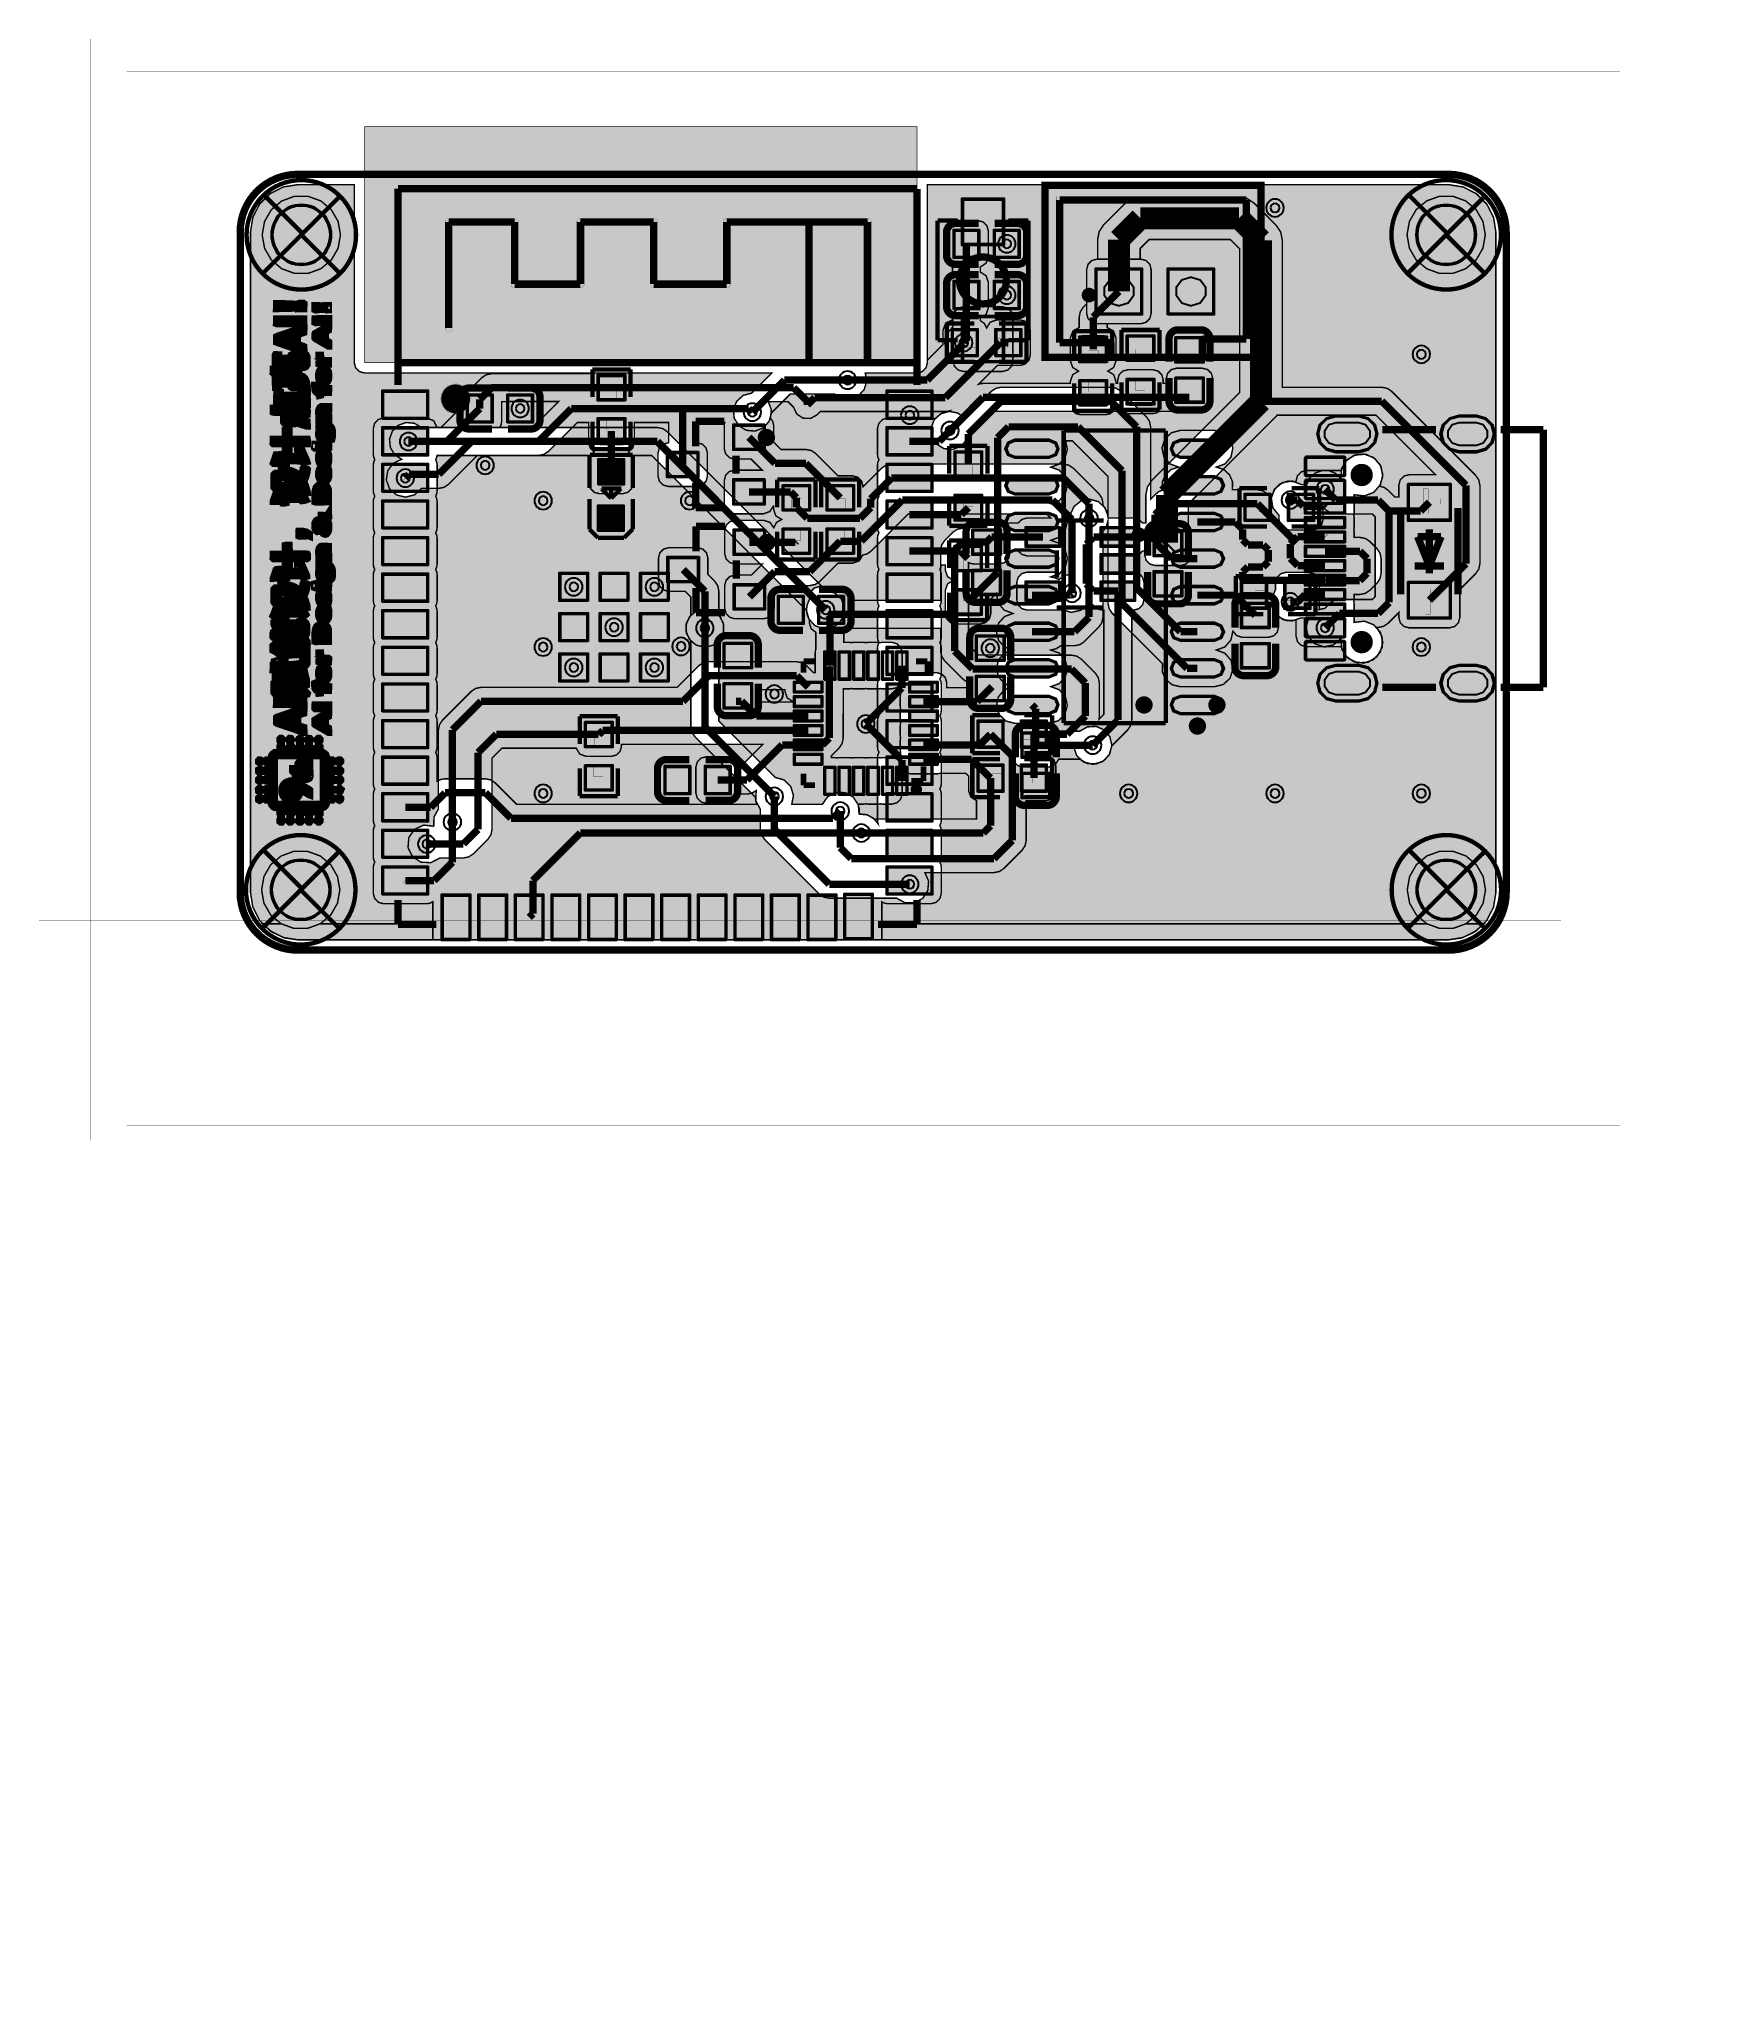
# Model space of a CAD drawing. Header units: millimetres. Extents: x -1.4 to 57, y -37.3 to 30.1.
import ezdxf

# ---------------------------------------------------------------- set-up
doc = ezdxf.new("R2010")
doc.units = ezdxf.units.MM
doc.header["$MEASUREMENT"] = 0
for name, color, linetype, true_color in [('Board-Outline-Layer', 7, 'Continuous', 0xff00ff), ('Bottom-Layer', 7, 'Continuous', 0x0000ff), ('Bottom-Paste-Mask-Layer', 7, 'Continuous', 0x800000), ('Bottom-Silkscreen-Layer', 7, 'Continuous', 0x66cc33), ('Bottom-Solder-Mask-Layer', 7, 'Continuous', 0xaa00ff), ('Document-Layer', 7, 'Continuous', 0xffffff), ('Hole-Layer', 7, 'Continuous', 0x222222), ('Multi-Layer', 7, 'Continuous', 0xc0c0c0), ('Top-Layer', 7, 'Continuous', 0xff0000), ('Top-Paste-Mask-Layer', 7, 'Continuous', 0x808080), ('Top-Silkscreen-Layer', 7, 'Continuous', 0xffcc00), ('Top-Solder-Mask-Layer', 7, 'Continuous', 0x800080)]:
    doc.layers.add(name, color=color, linetype=linetype, true_color=true_color)

msp = doc.modelspace()

# ---------------------------------------------------------------- hatches: boundary and pattern name
at = {"layer": 'Bottom-Layer'}
for points in [[(7.588, 25.042), (9.548, 25.042), (9.548, 18.864), (9.596, 18.685), (9.727, 18.554), (9.906, 18.506), (17.701, 18.506), (17.698, 18.496), (17.696, 18.486), (14.789, 18.486), (14.759, 18.485), (14.729, 18.482), (14.314, 18.482), (14.129, 18.445), (13.971, 18.34), (13.711, 18.08), (13.505, 18.08), (13.326, 18.032), (13.195, 17.901), (13.147, 17.722), (13.147, 17.2), (12.561, 16.614), (11.882, 16.614), (11.632, 16.761), (11.343, 16.786), (11.071, 16.687), (10.867, 16.48), (10.771, 16.207), (10.801, 15.918), (10.951, 15.67), (11.193, 15.51), (10.9, 15.371), (10.708, 15.111), (10.661, 14.79), (10.773, 14.486), (11.015, 14.271), (11.33, 14.196), (11.643, 14.279), (11.879, 14.501), (12.48, 14.501), (12.666, 14.538), (12.823, 14.643), (13.824, 15.644), (15.944, 15.644), (16.13, 15.681), (16.287, 15.786), (17.288, 16.787), (17.685, 16.787), (17.685, 16.087), (17.735, 15.906), (17.869, 15.775), (17.747, 15.645), (17.702, 15.472), (17.702, 14.672), (17.75, 14.493), (17.881, 14.362), (18.06, 14.314), (18.861, 14.314), (19.04, 14.362), (19.171, 14.493), (19.219, 14.672), (19.219, 15.472), (19.178, 15.638), (19.066, 15.766), (19.212, 15.898), (19.266, 16.087), (19.266, 16.787), (20.463, 16.787), (20.463, 16.084), (20.448, 16.084), (20.269, 16.036), (20.138, 15.905), (20.09, 15.726), (20.09, 14.926), (20.138, 14.747), (20.269, 14.616), (20.448, 14.568), (21.448, 14.568), (21.627, 14.616), (21.758, 14.747), (21.806, 14.926), (21.806, 15.726), (21.758, 15.905), (21.627, 16.036), (21.448, 16.084), (21.433, 16.084), (21.433, 16.787), (22.407, 16.787), (22.394, 16.732), (22.39, 16.676), (22.39, 15.876), (22.438, 15.697), (22.569, 15.566), (22.748, 15.518), (23.32, 15.518), (23.704, 15.134), (22.748, 15.134), (22.569, 15.087), (22.438, 14.955), (22.39, 14.776), (22.39, 13.976), (22.438, 13.797), (22.569, 13.666), (22.748, 13.618), (23.748, 13.618), (23.969, 13.695), (24.096, 13.891), (24.102, 13.891), (24.102, 13.771), (24.181, 13.546), (24.385, 13.421), (24.203, 13.321), (24.108, 13.136), (23.979, 13.321), (23.764, 13.392), (22.764, 13.392), (22.585, 13.344), (22.454, 13.213), (22.406, 13.034), (22.406, 12.234), (22.454, 12.055), (22.585, 11.924), (22.764, 11.876), (23.72, 11.876), (23.336, 11.492), (22.764, 11.492), (22.585, 11.444), (22.454, 11.313), (22.406, 11.134), (22.406, 10.334), (22.454, 10.155), (22.585, 10.024), (22.764, 9.976), (23.764, 9.976), (23.943, 10.024), (24.075, 10.155), (24.122, 10.334), (24.122, 10.906), (24.344, 11.128), (25.361, 11.128), (25.547, 11.165), (25.704, 11.27), (26.341, 11.907), (26.848, 11.907), (27.072, 11.985), (27.197, 12.186), (27.355, 12.23), (27.489, 12.325), (28.776, 13.612), (33.581, 13.612), (33.719, 13.474), (32.901, 13.474), (32.725, 13.427), (32.594, 13.301), (32.19, 13.301), (32.077, 13.371), (31.946, 13.396), (31.046, 13.396), (30.825, 13.32), (30.698, 13.123), (30.672, 13.123), (30.486, 13.086), (30.329, 12.981), (30.041, 12.693), (29.936, 12.536), (29.899, 12.35), (29.899, 10.614), (26.858, 10.614), (26.858, 10.737), (26.81, 10.916), (26.679, 11.047), (26.5, 11.095), (25.7, 11.095), (25.521, 11.047), (25.39, 10.916), (25.342, 10.737), (25.342, 10.632), (25.27, 10.466), (25.245, 10.287), (25.27, 10.108), (25.342, 9.942), (25.342, 9.837), (25.404, 9.635), (25.57, 9.503), (25.57, 8.926), (25.553, 8.864), (25.547, 8.8), (25.547, 8.108), (25.483, 8.108), (25.247, 8.344), (25.09, 8.449), (24.904, 8.486), (21.844, 8.486), (21.658, 8.449), (21.501, 8.344), (20.754, 7.597), (13.951, 7.597), (13.766, 7.56), (13.608, 7.455), (12.611, 6.458), (12.506, 6.3), (12.469, 6.115), (12.469, 3.373), (12.314, 3.095), (12.307, 2.776), (11.959, 2.814), (11.641, 2.669), (11.441, 2.383), (11.414, 2.035), (11.567, 1.721), (11.859, 1.529), (12.208, 1.511), (12.517, 1.674), (13.335, 1.674), (13.521, 1.711), (13.678, 1.816), (14.186, 2.324), (14.291, 2.481), (14.328, 2.667), (14.328, 5.133), (14.679, 5.484), (17.251, 5.484), (17.376, 5.279), (17.602, 5.199), (18.466, 5.199), (18.645, 5.247), (18.776, 5.378), (18.824, 5.557), (18.824, 5.615), (23.73, 5.615), (22.978, 4.864), (22.92, 4.864), (22.804, 5.094), (22.563, 5.187), (21.763, 5.187), (21.584, 5.139), (21.453, 5.008), (21.405, 4.828), (21.405, 3.928), (21.453, 3.749), (21.584, 3.618), (21.763, 3.57), (22.563, 3.57), (22.804, 3.663), (22.92, 3.893), (23.179, 3.893), (23.35, 3.924), (23.499, 4.014), (23.483, 3.666), (23.645, 3.358), (23.645, 2.667), (23.682, 2.481), (23.787, 2.324), (25.692, 0.419), (25.849, 0.314), (26.035, 0.277), (28.377, 0.277), (28.662, 0.12), (28.988, 0.118), (29.275, 0.271), (29.455, 0.543), (29.484, 0.867), (29.355, 1.166), (31.75, 1.166), (31.936, 1.203), (32.093, 1.308), (32.728, 1.943), (32.833, 2.1), (32.87, 2.286), (32.87, 3.655), (33.542, 3.655), (33.721, 3.703), (33.852, 3.834), (33.9, 4.013), (33.9, 4.877), (33.84, 5.075), (33.681, 5.207), (33.825, 5.317), (33.896, 5.484), (34.29, 5.484), (34.407, 5.498), (34.518, 5.541), (34.623, 5.226), (34.868, 5.002), (35.191, 4.925), (35.511, 5.014), (35.748, 5.246), (35.842, 5.565), (36.394, 6.117), (36.499, 6.274), (36.536, 6.46), (36.536, 10.277), (36.601, 10.277), (36.78, 10.325), (36.911, 10.456), (36.959, 10.635), (36.959, 11.235), (36.911, 11.414), (36.78, 11.546), (36.601, 11.594), (35.501, 11.594), (35.47, 11.592), (35.44, 11.588), (35.44, 12.163), (35.47, 12.159), (35.501, 12.157), (36.601, 12.157), (36.777, 12.204), (36.908, 12.33), (36.984, 12.33), (36.984, 12.184), (37.032, 12.005), (37.163, 11.874), (37.342, 11.826), (38.242, 11.826), (38.421, 11.874), (38.552, 12.005), (38.6, 12.184), (38.6, 12.984), (38.574, 13.118), (38.5, 13.232), (38.5, 13.96), (41.544, 17.003), (41.562, 17.022), (41.579, 17.041), (45.011, 17.041), (47.075, 14.977), (46.163, 14.977), (45.984, 14.929), (45.853, 14.798), (45.805, 14.619), (45.805, 14.201), (45.667, 14.201), (45.428, 14.44), (45.295, 14.534), (45.138, 14.579), (45.246, 14.913), (45.186, 15.259), (44.973, 15.537), (44.655, 15.685), (44.305, 15.667), (44.002, 15.49), (43.817, 15.192), (43.792, 14.842), (43.613, 15.018), (43.382, 15.114), (43.131, 15.118), (42.897, 15.029), (42.713, 14.859), (42.604, 14.633), (42.427, 14.633), (42.107, 14.757), (41.767, 14.703), (41.5, 14.487), (41.378, 14.166), (41.432, 13.827), (41.648, 13.56), (41.648, 13.411), (41.696, 13.232), (41.827, 13.101), (42.006, 13.053), (42.813, 13.053), (42.992, 13.101), (43.123, 13.232), (43.171, 13.411), (43.171, 13.806), (43.197, 13.804), (43.223, 13.803), (43.271, 13.754), (43.429, 13.649), (43.614, 13.612), (44.884, 13.612), (44.981, 13.515), (44.981, 10.742), (44.884, 10.645), (43.741, 10.645), (43.555, 10.608), (43.398, 10.503), (43.223, 10.328), (43.129, 10.318), (43.037, 10.294), (43.042, 10.329), (43.044, 10.363), (43.044, 11.227), (42.996, 11.406), (42.865, 11.537), (42.686, 11.585), (41.879, 11.585), (41.7, 11.537), (41.569, 11.406), (41.521, 11.227), (41.521, 10.978), (41.388, 10.698), (41.397, 10.389), (41.545, 10.117), (41.8, 9.942), (42.106, 9.902), (42.398, 10.005), (42.677, 10.005), (42.583, 9.682), (42.66, 9.355), (42.887, 9.107), (43.207, 9.003), (43.537, 9.069), (43.792, 9.288), (43.824, 8.92), (44.031, 8.614), (44.362, 8.448), (44.731, 8.465), (45.045, 8.66), (45.225, 8.983), (45.223, 9.353), (45.041, 9.675), (45.085, 9.675), (45.271, 9.712), (45.428, 9.817), (45.805, 10.194), (45.805, 10.019), (45.853, 9.84), (45.984, 9.709), (46.163, 9.661), (47.563, 9.661), (47.742, 9.709), (47.873, 9.84), (47.921, 10.019), (47.921, 10.991), (48.476, 11.546), (48.581, 11.703), (48.618, 11.889), (48.618, 14.605), (48.581, 14.791), (48.476, 14.948), (45.555, 17.869), (45.398, 17.974), (45.212, 18.011), (41.76, 18.011), (41.76, 23.114), (41.704, 23.397), (41.544, 23.637), (40.782, 24.399), (40.542, 24.559), (40.259, 24.615), (36.83, 24.615), (36.547, 24.559), (36.307, 24.399), (35.565, 23.657), (35.405, 23.417), (35.349, 23.134), (35.349, 22.456), (35.326, 22.456), (35.147, 22.408), (35.016, 22.277), (34.968, 22.098), (34.968, 20.902), (34.852, 20.786), (34.747, 20.629), (34.71, 20.443), (34.71, 20.083), (34.492, 19.962), (34.405, 19.729), (34.405, 18.922), (34.485, 18.697), (34.688, 18.572), (34.485, 18.447), (34.405, 18.222), (34.405, 18.144), (31.374, 18.144), (31.295, 18.137), (31.218, 18.118), (31.868, 18.768), (32.653, 18.768), (32.832, 18.816), (32.963, 18.947), (33.011, 19.126), (33.011, 19.99), (32.963, 20.169), (32.832, 20.3), (32.653, 20.348), (31.846, 20.348), (31.621, 20.269), (31.496, 20.065), (31.42, 20.22), (31.281, 20.322), (31.281, 20.411), (31.478, 20.538), (31.554, 20.759), (31.554, 21.659), (31.478, 21.88), (31.281, 22.007), (31.281, 22.189), (31.478, 22.316), (31.554, 22.537), (31.554, 23.437), (31.506, 23.616), (31.375, 23.747), (31.196, 23.795), (30.396, 23.795), (30.217, 23.747), (30.086, 23.616), (30.038, 23.437), (30.038, 22.537), (30.114, 22.316), (30.311, 22.189), (30.311, 22.007), (30.114, 21.88), (30.038, 21.659), (30.038, 20.759), (30.114, 20.538), (30.311, 20.411), (30.311, 20.347), (30.076, 20.233), (29.981, 19.99), (29.981, 19.491), (29.441, 18.951), (29.441, 25.042), (47.53, 25.042), (48.037, 24.962), (48.495, 24.728), (48.858, 24.365), (49.092, 23.907), (49.172, 23.4), (49.172, 0.476), (49.092, -0.031), (48.858, -0.489), (48.495, -0.852), (48.037, -1.086), (47.53, -1.166), (7.588, -1.166), (7.081, -1.086), (6.623, -0.852), (6.26, -0.489), (6.027, -0.031), (5.946, 0.476), (5.946, 23.4), (6.027, 23.907), (6.26, 24.365), (6.623, 24.728), (7.081, 24.962)], [(6.352, 23.3), (6.434, 22.835), (6.67, 22.427), (7.031, 22.124), (7.474, 21.962), (7.946, 21.962), (8.389, 22.124), (8.751, 22.427), (8.987, 22.835), (9.068, 23.3), (8.987, 23.764), (8.751, 24.173), (8.389, 24.476), (7.946, 24.637), (7.474, 24.637), (7.031, 24.476), (6.67, 24.173), (6.434, 23.764)], [(6.71, 23.3, 1), (8.71, 23.3, 1)], [(46.089, 23.301), (46.171, 22.836), (46.407, 22.428), (46.768, 22.125), (47.211, 21.963), (47.683, 21.963), (48.126, 22.125), (48.487, 22.428), (48.723, 22.836), (48.805, 23.301), (48.723, 23.765), (48.487, 24.174), (48.126, 24.477), (47.683, 24.638), (47.211, 24.638), (46.768, 24.477), (46.407, 24.174), (46.171, 23.765)], [(46.447, 23.301, 1), (48.447, 23.301, 1)], [(35.537, 13.914), (35.537, 13.97), (35.5, 14.156), (35.395, 14.313), (34.506, 15.202), (34.349, 15.307), (34.163, 15.344), (28.194, 15.344), (28.008, 15.307), (27.851, 15.202), (27.206, 14.557), (27.206, 14.578), (27.158, 14.757), (27.027, 14.888), (26.848, 14.936), (26.341, 14.936), (25.567, 15.71), (25.409, 15.815), (25.224, 15.852), (24.358, 15.852), (24.106, 16.104), (24.106, 16.676), (24.077, 16.818), (23.995, 16.936), (24.023, 17.233), (23.918, 17.512), (24.601, 17.512), (24.795, 17.318), (24.907, 17.081), (25.125, 16.937), (25.387, 16.928), (25.616, 17.056), (25.728, 17.168), (30.068, 17.168), (30.147, 17.174), (30.224, 17.194), (30.203, 17.173), (29.908, 17.092), (29.681, 16.888), (29.57, 16.605), (29.597, 16.301), (29.757, 16.041), (30.017, 15.881), (30.321, 15.854), (30.604, 15.965), (30.808, 16.192), (30.889, 16.487), (31.575, 17.173), (34.499, 17.173), (34.619, 17.088), (34.763, 17.057), (35.627, 17.057), (35.771, 17.088), (35.891, 17.173), (36.184, 17.173), (36.288, 17.117), (36.404, 17.098), (37.268, 17.098), (37.384, 17.117), (37.488, 17.173), (37.973, 17.173), (38.029, 17.159), (38.088, 17.154), (38.988, 17.154), (39.167, 17.202), (39.298, 17.333), (39.346, 17.512), (39.346, 18.312), (39.298, 18.491), (39.167, 18.623), (38.988, 18.671), (38.088, 18.671), (37.909, 18.623), (37.778, 18.491), (37.73, 18.312), (37.73, 18.144), (37.626, 18.144), (37.626, 18.262), (37.578, 18.441), (37.447, 18.572), (37.268, 18.62), (36.404, 18.62), (36.225, 18.572), (36.094, 18.441), (36.046, 18.262), (36.046, 18.144), (35.985, 18.144), (35.985, 18.222), (35.906, 18.447), (35.703, 18.572), (35.906, 18.697), (35.985, 18.922), (35.985, 19.729), (35.899, 19.962), (35.68, 20.083), (35.68, 20.216), (36.85, 20.216), (37.029, 20.264), (37.16, 20.395), (37.208, 20.574), (37.208, 22.098), (37.16, 22.277), (37.029, 22.408), (36.85, 22.456), (36.827, 22.456), (36.827, 22.828), (37.136, 23.137), (39.953, 23.137), (40.282, 22.808), (40.282, 17.832), (37.238, 14.789), (37.078, 14.549), (37.022, 14.266), (37.022, 13.301), (36.908, 13.301), (36.777, 13.427), (36.601, 13.474), (35.715, 13.474), (35.667, 13.71)], [(31.196, 23.437), (31.196, 22.537), (30.396, 22.537), (30.396, 23.437)], [(32.596, 23.437), (32.596, 22.537), (31.796, 22.537), (31.796, 23.437)], [(30.396, 20.759), (30.396, 21.659), (31.196, 21.659), (31.196, 20.759)], [(31.796, 20.759), (31.796, 21.659), (32.596, 21.659), (32.596, 20.759)], [(35.326, 20.574), (35.326, 22.098), (36.85, 22.098), (36.85, 20.574)], [(37.826, 20.574), (37.826, 22.098), (39.35, 22.098), (39.35, 20.574)], [(30.339, 19.126), (30.339, 19.99), (31.146, 19.99), (31.146, 19.126)], [(31.846, 19.126), (31.846, 19.99), (32.653, 19.99), (32.653, 19.126)], [(35.627, 18.922), (34.763, 18.922), (34.763, 19.729), (35.627, 19.729)], [(36.404, 19.769), (37.268, 19.769), (37.268, 18.963), (36.404, 18.963)], [(38.088, 19.712), (38.988, 19.712), (38.988, 18.912), (38.088, 18.912)], [(18.908, 17.594), (18.044, 17.594), (18.044, 18.4), (18.908, 18.4)], [(35.627, 17.415), (34.763, 17.415), (34.763, 18.222), (35.627, 18.222)], [(36.404, 18.262), (37.268, 18.262), (37.268, 17.456), (36.404, 17.456)], [(38.088, 18.312), (38.988, 18.312), (38.988, 17.512), (38.088, 17.512)], [(13.505, 16.822), (13.505, 17.722), (14.305, 17.722), (14.305, 16.822)], [(14.905, 16.822), (14.905, 17.722), (15.705, 17.722), (15.705, 16.822)], [(16.645, 17.516), (15.743, 16.614), (14.597, 16.614), (14.646, 16.713), (14.663, 16.822), (14.663, 17.512), (14.786, 17.512), (14.816, 17.513), (14.846, 17.516)], [(18.908, 16.087), (18.044, 16.087), (18.044, 16.894), (18.908, 16.894)], [(44.414, 16.99), (44.714, 16.91), (44.934, 16.69), (45.014, 16.39), (44.934, 16.09), (44.714, 15.871), (44.414, 15.79), (43.614, 15.79), (43.314, 15.871), (43.095, 16.09), (43.014, 16.39), (43.095, 16.69), (43.314, 16.91), (43.614, 16.99)], [(48.494, 16.99), (48.794, 16.91), (49.014, 16.69), (49.094, 16.39), (49.014, 16.09), (48.794, 15.871), (48.494, 15.79), (47.894, 15.79), (47.594, 15.871), (47.375, 16.09), (47.294, 16.39), (47.375, 16.69), (47.594, 16.91), (47.894, 16.99)], [(23.748, 16.676), (23.748, 15.876), (22.748, 15.876), (22.748, 16.676)], [(21.448, 15.726), (21.448, 14.926), (20.448, 14.926), (20.448, 15.726)], [(18.06, 14.672), (18.06, 15.472), (18.861, 15.472), (18.861, 14.672)], [(23.748, 14.776), (23.748, 13.976), (22.748, 13.976), (22.748, 14.776)], [(24.46, 14.578), (25.324, 14.578), (25.324, 13.771), (24.46, 13.771)], [(26.848, 13.771), (25.984, 13.771), (25.984, 14.578), (26.848, 14.578)], [(41.306, 14.275), (41.306, 13.411), (40.499, 13.411), (40.499, 14.275)], [(42.813, 14.275), (42.813, 13.411), (42.006, 13.411), (42.006, 14.275)], [(46.163, 14.619), (47.563, 14.619), (47.563, 13.419), (46.163, 13.419)], [(18.055, 13.072), (18.055, 13.872), (18.856, 13.872), (18.856, 13.072)], [(23.764, 13.034), (23.764, 12.234), (22.764, 12.234), (22.764, 13.034)], [(24.46, 13.071), (25.324, 13.071), (25.324, 12.265), (24.46, 12.265)], [(26.848, 12.265), (25.984, 12.265), (25.984, 13.071), (26.848, 13.071)], [(31.946, 12.238), (31.046, 12.238), (31.046, 13.038), (31.946, 13.038)], [(34.001, 13.116), (34.001, 12.516), (32.901, 12.516), (32.901, 13.116)], [(36.601, 13.116), (36.601, 12.516), (35.501, 12.516), (35.501, 13.116)], [(38.242, 12.184), (37.342, 12.184), (37.342, 12.984), (38.242, 12.984)], [(21.717, 8.989), (22.014, 9.059), (22.248, 9.255), (22.37, 9.534), (22.353, 9.839), (22.202, 10.104), (22.202, 10.931), (22.165, 11.117), (22.06, 11.274), (21.822, 11.512), (21.822, 12.084), (21.774, 12.263), (21.643, 12.394), (21.464, 12.442), (20.464, 12.442), (20.285, 12.394), (20.154, 12.263), (20.106, 12.084), (20.106, 11.284), (20.154, 11.105), (20.285, 10.974), (20.464, 10.926), (21.036, 10.926), (21.232, 10.73), (21.232, 10.104), (21.081, 9.839), (21.064, 9.534), (21.186, 9.255), (21.42, 9.059)], [(35.41, 6.604), (35.41, 7.747), (35.373, 7.933), (35.268, 8.09), (34.786, 8.572), (34.629, 8.677), (34.443, 8.714), (32.259, 8.714), (32.224, 8.718), (32.189, 8.719), (31.21, 8.719), (30.869, 9.06), (30.869, 11.927), (30.955, 11.892), (31.046, 11.88), (31.946, 11.88), (32.125, 11.928), (32.256, 12.059), (32.304, 12.238), (32.304, 12.33), (32.594, 12.33), (32.725, 12.204), (32.901, 12.157), (33.972, 12.157), (33.972, 11.594), (32.901, 11.594), (32.722, 11.546), (32.591, 11.414), (32.543, 11.235), (32.543, 10.635), (32.591, 10.456), (32.722, 10.325), (32.901, 10.277), (34.001, 10.277), (34.057, 10.282), (34.112, 10.295), (34.432, 10.198), (34.759, 10.27), (35.009, 10.493), (35.1, 10.463), (35.194, 10.45), (35.325, 10.324), (35.501, 10.277), (35.566, 10.277), (35.566, 6.661), (35.397, 6.492), (35.407, 6.548)], [(36.601, 12.175), (36.601, 11.575), (35.501, 11.575), (35.501, 12.175)], [(21.464, 12.084), (21.464, 11.284), (20.464, 11.284), (20.464, 12.084)], [(31.946, 10.838), (31.046, 10.838), (31.046, 11.638), (31.946, 11.638)], [(38.242, 10.784), (37.342, 10.784), (37.342, 11.584), (38.242, 11.584)], [(23.764, 11.134), (23.764, 10.334), (22.764, 10.334), (22.764, 11.134)], [(34.001, 11.235), (34.001, 10.635), (32.901, 10.635), (32.901, 11.235)], [(36.601, 11.235), (36.601, 10.635), (35.501, 10.635), (35.501, 11.235)], [(41.179, 11.227), (41.179, 10.363), (40.372, 10.363), (40.372, 11.227)], [(42.686, 11.227), (42.686, 10.363), (41.879, 10.363), (41.879, 11.227)], [(46.163, 11.219), (47.563, 11.219), (47.563, 10.019), (46.163, 10.019)], [(25.1, 10.737), (25.1, 9.837), (24.3, 9.837), (24.3, 10.737)], [(26.5, 10.737), (26.5, 9.837), (25.7, 9.837), (25.7, 10.737)], [(29.899, 9.644), (29.899, 8.859), (29.936, 8.673), (30.041, 8.516), (30.666, 7.891), (30.736, 7.833), (30.815, 7.789), (30.815, 7.585), (30.113, 7.585), (30.113, 7.75), (30.065, 7.929), (29.934, 8.06), (29.755, 8.108), (28.855, 8.108), (28.691, 8.068), (28.563, 7.958), (28.563, 8.8), (28.515, 8.979), (28.384, 9.11), (28.205, 9.158), (27.905, 9.158), (27.855, 9.155), (27.805, 9.144), (27.756, 9.155), (27.705, 9.158), (27.405, 9.158), (27.355, 9.155), (27.305, 9.144), (27.256, 9.155), (27.205, 9.158), (26.905, 9.158), (26.855, 9.155), (26.805, 9.144), (26.756, 9.155), (26.705, 9.158), (26.54, 9.158), (26.54, 9.481), (26.689, 9.533), (26.802, 9.644)], [(22.41, 9.101), (23.31, 9.101), (23.31, 8.301), (22.41, 8.301)], [(25.905, 7.9), (25.905, 8.8), (26.205, 8.8), (26.205, 7.9)], [(26.405, 7.9), (26.405, 8.8), (26.705, 8.8), (26.705, 7.9)], [(26.905, 7.9), (26.905, 8.8), (27.205, 8.8), (27.205, 7.9)], [(27.405, 7.9), (27.405, 8.8), (27.705, 8.8), (27.705, 7.9)], [(27.905, 7.9), (27.905, 8.8), (28.205, 8.8), (28.205, 7.9)], [(28.405, 7.9), (28.405, 8.8), (28.705, 8.8), (28.705, 7.9)], [(32.073, 8.555), (31.173, 8.555), (31.173, 9.355), (32.073, 9.355)], [(44.414, 8.34), (44.714, 8.26), (44.934, 8.04), (45.014, 7.74), (44.934, 7.44), (44.714, 7.22), (44.414, 7.14), (43.614, 7.14), (43.314, 7.22), (43.095, 7.44), (43.014, 7.74), (43.095, 8.04), (43.314, 8.26), (43.614, 8.34)], [(48.494, 8.34), (48.794, 8.26), (49.014, 8.04), (49.094, 7.74), (49.014, 7.44), (48.794, 7.22), (48.494, 7.14), (47.894, 7.14), (47.594, 7.22), (47.375, 7.44), (47.294, 7.74), (47.375, 8.04), (47.594, 8.26), (47.894, 8.34)], [(22.41, 7.701), (23.31, 7.701), (23.31, 6.901), (22.41, 6.901)], [(24.497, 7.45), (24.576, 7.225), (24.779, 7.1), (24.754, 7.093), (24.729, 7.085), (23.7, 7.085), (23.668, 7.117), (23.668, 7.516), (24.497, 7.516)], [(25.755, 7.45), (24.855, 7.45), (24.855, 7.75), (25.755, 7.75)], [(26.52, 7.542), (26.705, 7.542), (26.756, 7.545), (26.805, 7.556), (26.855, 7.545), (26.905, 7.542), (27.205, 7.542), (27.256, 7.545), (27.305, 7.556), (27.355, 7.545), (27.405, 7.542), (27.705, 7.542), (27.756, 7.545), (27.805, 7.556), (27.855, 7.545), (27.905, 7.542), (28.205, 7.542), (28.369, 7.582), (28.497, 7.692), (28.497, 7.45), (28.5, 7.399), (28.511, 7.35), (28.5, 7.301), (28.497, 7.25), (28.497, 6.95), (28.5, 6.9), (28.511, 6.85), (28.5, 6.8), (28.497, 6.75), (28.497, 6.45), (28.5, 6.399), (28.511, 6.35), (28.5, 6.301), (28.497, 6.25), (28.497, 5.95), (28.5, 5.9), (28.511, 5.85), (28.5, 5.8), (28.497, 5.75), (28.497, 5.45), (28.5, 5.399), (28.511, 5.35), (28.5, 5.301), (28.497, 5.25), (28.497, 5.008), (28.369, 5.118), (28.205, 5.158), (27.905, 5.158), (27.855, 5.155), (27.805, 5.144), (27.756, 5.155), (27.705, 5.158), (27.405, 5.158), (27.355, 5.155), (27.305, 5.144), (27.256, 5.155), (27.205, 5.158), (26.905, 5.158), (26.855, 5.155), (26.805, 5.144), (26.756, 5.155), (26.705, 5.158), (26.405, 5.158), (26.355, 5.155), (26.305, 5.144), (26.256, 5.155), (26.205, 5.158), (26.113, 5.158), (26.113, 5.23), (26.128, 5.243), (26.143, 5.257), (26.377, 5.491), (26.482, 5.649), (26.519, 5.834)], [(29.755, 7.45), (28.855, 7.45), (28.855, 7.75), (29.755, 7.75)], [(32.073, 7.155), (31.173, 7.155), (31.173, 7.955), (32.073, 7.955)], [(25.755, 6.95), (24.855, 6.95), (24.855, 7.25), (25.755, 7.25)], [(25.755, 6.45), (24.855, 6.45), (24.855, 6.75), (25.755, 6.75)], [(29.755, 6.95), (28.855, 6.95), (28.855, 7.25), (29.755, 7.25)], [(29.755, 6.45), (28.855, 6.45), (28.855, 6.75), (29.755, 6.75)], [(17.602, 6.364), (18.466, 6.364), (18.466, 5.557), (17.602, 5.557)], [(25.755, 5.95), (24.855, 5.95), (24.855, 6.25), (25.755, 6.25)], [(29.755, 5.95), (28.855, 5.95), (28.855, 6.25), (29.755, 6.25)], [(31.228, 5.537), (31.228, 6.401), (32.035, 6.401), (32.035, 5.537)], [(32.735, 5.537), (32.735, 6.401), (33.542, 6.401), (33.542, 5.537)], [(25.755, 5.45), (24.855, 5.45), (24.855, 5.75), (25.755, 5.75)], [(29.755, 5.45), (28.855, 5.45), (28.855, 5.75), (29.755, 5.75)], [(17.602, 4.857), (18.466, 4.857), (18.466, 4.05), (17.602, 4.05)], [(21.163, 4.828), (21.163, 3.928), (20.363, 3.928), (20.363, 4.828)], [(22.563, 4.828), (22.563, 3.928), (21.763, 3.928), (21.763, 4.828)], [(25.755, 4.95), (24.855, 4.95), (24.855, 5.25), (25.755, 5.25)], [(25.905, 3.9), (25.905, 4.8), (26.205, 4.8), (26.205, 3.9)], [(26.405, 3.9), (26.405, 4.8), (26.705, 4.8), (26.705, 3.9)], [(26.905, 3.9), (26.905, 4.8), (27.205, 4.8), (27.205, 3.9)], [(27.071, 3.199), (27.075, 3.373), (27.034, 3.542), (27.205, 3.542), (27.256, 3.545), (27.305, 3.556), (27.355, 3.545), (27.405, 3.542), (27.705, 3.542), (27.756, 3.545), (27.805, 3.556), (27.855, 3.545), (27.905, 3.542), (28.205, 3.542), (28.384, 3.59), (28.515, 3.721), (28.563, 3.9), (28.563, 4.742), (28.691, 4.632), (28.855, 4.592), (29.755, 4.592), (29.819, 4.598), (29.881, 4.615), (30.776, 4.615), (30.87, 4.52), (30.87, 4.013), (30.948, 3.791), (31.147, 3.664), (31.147, 3.025), (27.601, 3.025), (27.355, 3.17)], [(27.405, 3.9), (27.405, 4.8), (27.705, 4.8), (27.705, 3.9)], [(27.905, 3.9), (27.905, 4.8), (28.205, 4.8), (28.205, 3.9)], [(28.405, 3.9), (28.405, 4.8), (28.705, 4.8), (28.705, 3.9)], [(29.755, 4.95), (28.855, 4.95), (28.855, 5.25), (29.755, 5.25)], [(31.228, 4.013), (31.228, 4.877), (32.035, 4.877), (32.035, 4.013)], [(32.735, 4.013), (32.735, 4.877), (33.542, 4.877), (33.542, 4.013)], [(6.331, 0.568), (6.413, 0.103), (6.649, -0.305), (7.011, -0.609), (7.454, -0.77), (7.925, -0.77), (8.369, -0.609), (8.73, -0.305), (8.966, 0.103), (9.048, 0.568), (8.966, 1.032), (8.73, 1.441), (8.369, 1.744), (7.925, 1.905), (7.454, 1.905), (7.011, 1.744), (6.649, 1.441), (6.413, 1.032)], [(6.69, 0.568, 1), (8.69, 0.568, 1)], [(46.096, 0.568), (46.178, 0.103), (46.414, -0.305), (46.775, -0.609), (47.218, -0.77), (47.69, -0.77), (48.133, -0.609), (48.495, -0.305), (48.73, 0.103), (48.812, 0.568), (48.73, 1.032), (48.495, 1.441), (48.133, 1.744), (47.69, 1.905), (47.218, 1.905), (46.775, 1.744), (46.414, 1.441), (46.178, 1.032)], [(46.454, 0.568, 1), (48.454, 0.568, 1)]]:
    msp.add_hatch(color=256, dxfattribs=at).paths.add_polyline_path(points)
at = {"layer": 'Bottom-Paste-Mask-Layer'}
for points in [[(6.71, 23.3, 1), (8.71, 23.3, 1)], [(46.447, 23.301, 1), (48.447, 23.301, 1)], [(31.196, 23.437), (31.196, 22.537), (30.396, 22.537), (30.396, 23.437)], [(32.596, 23.437), (32.596, 22.537), (31.796, 22.537), (31.796, 23.437)], [(30.396, 20.759), (30.396, 21.659), (31.196, 21.659), (31.196, 20.759)], [(31.796, 20.759), (31.796, 21.659), (32.596, 21.659), (32.596, 20.759)], [(35.326, 20.574), (35.326, 22.098), (36.85, 22.098), (36.85, 20.574)], [(37.826, 20.574), (37.826, 22.098), (39.35, 22.098), (39.35, 20.574)], [(30.301, 20.008), (31.101, 20.008), (31.151, 19.958), (31.151, 19.73), (30.781, 19.73), (30.781, 19.4), (31.151, 19.4), (31.151, 19.158), (31.101, 19.108), (30.301, 19.108), (30.251, 19.158), (30.251, 19.958)], [(30.301, 20.008), (31.101, 20.008), (31.151, 19.958), (31.151, 19.73), (30.781, 19.73), (30.781, 19.4), (31.151, 19.4), (31.151, 19.158), (31.101, 19.108), (30.301, 19.108), (30.251, 19.158), (30.251, 19.958)], [(32.691, 19.108), (31.891, 19.108), (31.841, 19.158), (31.841, 19.386), (32.211, 19.386), (32.211, 19.716), (31.841, 19.716), (31.841, 19.958), (31.891, 20.008), (32.691, 20.008), (32.741, 19.958), (32.741, 19.158)], [(32.691, 19.108), (31.891, 19.108), (31.841, 19.158), (31.841, 19.386), (32.211, 19.386), (32.211, 19.716), (31.841, 19.716), (31.841, 19.958), (31.891, 20.008), (32.691, 20.008), (32.741, 19.958), (32.741, 19.158)], [(35.645, 19.767), (35.645, 18.967), (35.595, 18.917), (35.367, 18.917), (35.367, 19.287), (35.037, 19.287), (35.037, 18.917), (34.795, 18.917), (34.745, 18.967), (34.745, 19.767), (34.795, 19.817), (35.595, 19.817)], [(35.645, 19.767), (35.645, 18.967), (35.595, 18.917), (35.367, 18.917), (35.367, 19.287), (35.037, 19.287), (35.037, 18.917), (34.795, 18.917), (34.745, 18.967), (34.745, 19.767), (34.795, 19.817), (35.595, 19.817)], [(37.286, 19.807), (37.286, 19.007), (37.236, 18.957), (37.008, 18.957), (37.008, 19.327), (36.678, 19.327), (36.678, 18.957), (36.436, 18.957), (36.386, 19.007), (36.386, 19.807), (36.436, 19.857), (37.236, 19.857)], [(37.286, 19.807), (37.286, 19.007), (37.236, 18.957), (37.008, 18.957), (37.008, 19.327), (36.678, 19.327), (36.678, 18.957), (36.436, 18.957), (36.386, 19.007), (36.386, 19.807), (36.436, 19.857), (37.236, 19.857)], [(38.088, 19.712), (38.988, 19.712), (38.988, 18.912), (38.088, 18.912)], [(18.926, 18.439), (18.926, 17.639), (18.876, 17.589), (18.648, 17.589), (18.648, 17.959), (18.318, 17.959), (18.318, 17.589), (18.076, 17.589), (18.026, 17.639), (18.026, 18.439), (18.076, 18.489), (18.876, 18.489)], [(18.926, 18.439), (18.926, 17.639), (18.876, 17.589), (18.648, 17.589), (18.648, 17.959), (18.318, 17.959), (18.318, 17.589), (18.076, 17.589), (18.026, 17.639), (18.026, 18.439), (18.076, 18.489), (18.876, 18.489)], [(34.745, 17.377), (34.745, 18.177), (34.795, 18.227), (35.023, 18.227), (35.023, 17.857), (35.353, 17.857), (35.353, 18.227), (35.595, 18.227), (35.645, 18.177), (35.645, 17.377), (35.595, 17.327), (34.795, 17.327)], [(34.745, 17.377), (34.745, 18.177), (34.795, 18.227), (35.023, 18.227), (35.023, 17.857), (35.353, 17.857), (35.353, 18.227), (35.595, 18.227), (35.645, 18.177), (35.645, 17.377), (35.595, 17.327), (34.795, 17.327)], [(36.386, 17.417), (36.386, 18.217), (36.436, 18.267), (36.664, 18.267), (36.664, 17.897), (36.994, 17.897), (36.994, 18.267), (37.236, 18.267), (37.286, 18.217), (37.286, 17.417), (37.236, 17.367), (36.436, 17.367)], [(36.386, 17.417), (36.386, 18.217), (36.436, 18.267), (36.664, 18.267), (36.664, 17.897), (36.994, 17.897), (36.994, 18.267), (37.236, 18.267), (37.286, 18.217), (37.286, 17.417), (37.236, 17.367), (36.436, 17.367)], [(38.088, 18.312), (38.988, 18.312), (38.988, 17.512), (38.088, 17.512)], [(13.505, 16.822), (13.505, 17.722), (14.305, 17.722), (14.305, 16.822)], [(14.905, 16.822), (14.905, 17.722), (15.705, 17.722), (15.705, 16.822)], [(18.026, 16.049), (18.026, 16.849), (18.076, 16.899), (18.304, 16.899), (18.304, 16.529), (18.634, 16.529), (18.634, 16.899), (18.876, 16.899), (18.926, 16.849), (18.926, 16.049), (18.876, 15.999), (18.076, 15.999)], [(18.026, 16.049), (18.026, 16.849), (18.076, 16.899), (18.304, 16.899), (18.304, 16.529), (18.634, 16.529), (18.634, 16.899), (18.876, 16.899), (18.926, 16.849), (18.926, 16.049), (18.876, 15.999), (18.076, 15.999)], [(44.414, 16.99), (44.714, 16.91), (44.934, 16.69), (45.014, 16.39), (44.934, 16.09), (44.714, 15.871), (44.414, 15.79), (43.614, 15.79), (43.314, 15.871), (43.095, 16.09), (43.014, 16.39), (43.095, 16.69), (43.314, 16.91), (43.614, 16.99)], [(48.494, 16.99), (48.794, 16.91), (49.014, 16.69), (49.094, 16.39), (49.014, 16.09), (48.794, 15.871), (48.494, 15.79), (47.894, 15.79), (47.594, 15.871), (47.375, 16.09), (47.294, 16.39), (47.375, 16.69), (47.594, 16.91), (47.894, 16.99)], [(23.748, 16.676), (23.748, 15.876), (22.748, 15.876), (22.748, 16.676)], [(21.448, 15.726), (21.448, 14.926), (20.448, 14.926), (20.448, 15.726)], [(18.06, 14.672), (18.06, 15.472), (18.861, 15.472), (18.861, 14.672)], [(23.748, 14.776), (23.748, 13.976), (22.748, 13.976), (22.748, 14.776)], [(25.342, 14.616), (25.342, 13.816), (25.292, 13.766), (25.064, 13.766), (25.064, 14.136), (24.734, 14.136), (24.734, 13.766), (24.492, 13.766), (24.442, 13.816), (24.442, 14.616), (24.492, 14.666), (25.292, 14.666)], [(25.342, 14.616), (25.342, 13.816), (25.292, 13.766), (25.064, 13.766), (25.064, 14.136), (24.734, 14.136), (24.734, 13.766), (24.492, 13.766), (24.442, 13.816), (24.442, 14.616), (24.492, 14.666), (25.292, 14.666)], [(26.866, 14.616), (26.866, 13.816), (26.816, 13.766), (26.588, 13.766), (26.588, 14.136), (26.258, 14.136), (26.258, 13.766), (26.016, 13.766), (25.966, 13.816), (25.966, 14.616), (26.016, 14.666), (26.816, 14.666)], [(26.866, 14.616), (26.866, 13.816), (26.816, 13.766), (26.588, 13.766), (26.588, 14.136), (26.258, 14.136), (26.258, 13.766), (26.016, 13.766), (25.966, 13.816), (25.966, 14.616), (26.016, 14.666), (26.816, 14.666)], [(40.461, 14.293), (41.261, 14.293), (41.311, 14.243), (41.311, 14.015), (40.941, 14.015), (40.941, 13.685), (41.311, 13.685), (41.311, 13.443), (41.261, 13.393), (40.461, 13.393), (40.411, 13.443), (40.411, 14.243)], [(40.461, 14.293), (41.261, 14.293), (41.311, 14.243), (41.311, 14.015), (40.941, 14.015), (40.941, 13.685), (41.311, 13.685), (41.311, 13.443), (41.261, 13.393), (40.461, 13.393), (40.411, 13.443), (40.411, 14.243)], [(42.851, 13.393), (42.051, 13.393), (42.001, 13.443), (42.001, 13.671), (42.371, 13.671), (42.371, 14.001), (42.001, 14.001), (42.001, 14.243), (42.051, 14.293), (42.851, 14.293), (42.901, 14.243), (42.901, 13.443)], [(42.851, 13.393), (42.051, 13.393), (42.001, 13.443), (42.001, 13.671), (42.371, 13.671), (42.371, 14.001), (42.001, 14.001), (42.001, 14.243), (42.051, 14.293), (42.851, 14.293), (42.901, 14.243), (42.901, 13.443)], [(46.163, 14.619), (47.563, 14.619), (47.563, 13.419), (46.163, 13.419)], [(18.055, 13.072), (18.055, 13.872), (18.856, 13.872), (18.856, 13.072)], [(23.764, 13.034), (23.764, 12.234), (22.764, 12.234), (22.764, 13.034)], [(24.442, 12.226), (24.442, 13.026), (24.492, 13.076), (24.72, 13.076), (24.72, 12.706), (25.05, 12.706), (25.05, 13.076), (25.292, 13.076), (25.342, 13.026), (25.342, 12.226), (25.292, 12.176), (24.492, 12.176)], [(24.442, 12.226), (24.442, 13.026), (24.492, 13.076), (24.72, 13.076), (24.72, 12.706), (25.05, 12.706), (25.05, 13.076), (25.292, 13.076), (25.342, 13.026), (25.342, 12.226), (25.292, 12.176), (24.492, 12.176)], [(25.966, 12.226), (25.966, 13.026), (26.016, 13.076), (26.244, 13.076), (26.244, 12.706), (26.574, 12.706), (26.574, 13.076), (26.816, 13.076), (26.866, 13.026), (26.866, 12.226), (26.816, 12.176), (26.016, 12.176)], [(25.966, 12.226), (25.966, 13.026), (26.016, 13.076), (26.244, 13.076), (26.244, 12.706), (26.574, 12.706), (26.574, 13.076), (26.816, 13.076), (26.866, 13.026), (26.866, 12.226), (26.816, 12.176), (26.016, 12.176)], [(31.946, 12.238), (31.046, 12.238), (31.046, 13.038), (31.946, 13.038)], [(34.001, 13.116), (34.001, 12.516), (32.901, 12.516), (32.901, 13.116)], [(36.601, 13.116), (36.601, 12.516), (35.501, 12.516), (35.501, 13.116)], [(38.242, 12.184), (37.342, 12.184), (37.342, 12.984), (38.242, 12.984)], [(36.601, 12.175), (36.601, 11.575), (35.501, 11.575), (35.501, 12.175)], [(21.464, 12.084), (21.464, 11.284), (20.464, 11.284), (20.464, 12.084)], [(31.946, 10.838), (31.046, 10.838), (31.046, 11.638), (31.946, 11.638)], [(38.242, 10.784), (37.342, 10.784), (37.342, 11.584), (38.242, 11.584)], [(23.764, 11.134), (23.764, 10.334), (22.764, 10.334), (22.764, 11.134)], [(34.001, 11.235), (34.001, 10.635), (32.901, 10.635), (32.901, 11.235)], [(36.601, 11.235), (36.601, 10.635), (35.501, 10.635), (35.501, 11.235)], [(40.334, 11.245), (41.134, 11.245), (41.184, 11.195), (41.184, 10.967), (40.814, 10.967), (40.814, 10.637), (41.184, 10.637), (41.184, 10.395), (41.134, 10.345), (40.334, 10.345), (40.284, 10.395), (40.284, 11.195)], [(40.334, 11.245), (41.134, 11.245), (41.184, 11.195), (41.184, 10.967), (40.814, 10.967), (40.814, 10.637), (41.184, 10.637), (41.184, 10.395), (41.134, 10.345), (40.334, 10.345), (40.284, 10.395), (40.284, 11.195)], [(42.724, 10.345), (41.924, 10.345), (41.874, 10.395), (41.874, 10.623), (42.244, 10.623), (42.244, 10.953), (41.874, 10.953), (41.874, 11.195), (41.924, 11.245), (42.724, 11.245), (42.774, 11.195), (42.774, 10.395)], [(42.724, 10.345), (41.924, 10.345), (41.874, 10.395), (41.874, 10.623), (42.244, 10.623), (42.244, 10.953), (41.874, 10.953), (41.874, 11.195), (41.924, 11.245), (42.724, 11.245), (42.774, 11.195), (42.774, 10.395)], [(46.163, 11.219), (47.563, 11.219), (47.563, 10.019), (46.163, 10.019)], [(25.1, 10.737), (25.1, 9.837), (24.3, 9.837), (24.3, 10.737)], [(26.5, 10.737), (26.5, 9.837), (25.7, 9.837), (25.7, 10.737)], [(22.41, 9.101), (23.31, 9.101), (23.31, 8.301), (22.41, 8.301)], [(25.905, 7.9), (25.905, 8.8), (26.205, 8.8), (26.205, 7.9)], [(26.405, 7.9), (26.405, 8.8), (26.705, 8.8), (26.705, 7.9)], [(26.905, 7.9), (26.905, 8.8), (27.205, 8.8), (27.205, 7.9)], [(27.405, 7.9), (27.405, 8.8), (27.705, 8.8), (27.705, 7.9)], [(27.905, 7.9), (27.905, 8.8), (28.205, 8.8), (28.205, 7.9)], [(28.405, 7.9), (28.405, 8.8), (28.705, 8.8), (28.705, 7.9)], [(32.073, 8.555), (31.173, 8.555), (31.173, 9.355), (32.073, 9.355)], [(44.414, 8.34), (44.714, 8.26), (44.934, 8.04), (45.014, 7.74), (44.934, 7.44), (44.714, 7.22), (44.414, 7.14), (43.614, 7.14), (43.314, 7.22), (43.095, 7.44), (43.014, 7.74), (43.095, 8.04), (43.314, 8.26), (43.614, 8.34)], [(48.494, 8.34), (48.794, 8.26), (49.014, 8.04), (49.094, 7.74), (49.014, 7.44), (48.794, 7.22), (48.494, 7.14), (47.894, 7.14), (47.594, 7.22), (47.375, 7.44), (47.294, 7.74), (47.375, 8.04), (47.594, 8.26), (47.894, 8.34)], [(22.41, 7.701), (23.31, 7.701), (23.31, 6.901), (22.41, 6.901)], [(25.755, 7.45), (24.855, 7.45), (24.855, 7.75), (25.755, 7.75)], [(29.755, 7.45), (28.855, 7.45), (28.855, 7.75), (29.755, 7.75)], [(32.073, 7.155), (31.173, 7.155), (31.173, 7.955), (32.073, 7.955)], [(25.755, 6.95), (24.855, 6.95), (24.855, 7.25), (25.755, 7.25)], [(25.755, 6.45), (24.855, 6.45), (24.855, 6.75), (25.755, 6.75)], [(29.755, 6.95), (28.855, 6.95), (28.855, 7.25), (29.755, 7.25)], [(29.755, 6.45), (28.855, 6.45), (28.855, 6.75), (29.755, 6.75)], [(18.484, 6.402), (18.484, 5.602), (18.434, 5.552), (18.206, 5.552), (18.206, 5.922), (17.876, 5.922), (17.876, 5.552), (17.634, 5.552), (17.584, 5.602), (17.584, 6.402), (17.634, 6.452), (18.434, 6.452)], [(18.484, 6.402), (18.484, 5.602), (18.434, 5.552), (18.206, 5.552), (18.206, 5.922), (17.876, 5.922), (17.876, 5.552), (17.634, 5.552), (17.584, 5.602), (17.584, 6.402), (17.634, 6.452), (18.434, 6.452)], [(25.755, 5.95), (24.855, 5.95), (24.855, 6.25), (25.755, 6.25)], [(29.755, 5.95), (28.855, 5.95), (28.855, 6.25), (29.755, 6.25)], [(31.19, 6.419), (31.99, 6.419), (32.04, 6.369), (32.04, 6.141), (31.67, 6.141), (31.67, 5.811), (32.04, 5.811), (32.04, 5.569), (31.99, 5.519), (31.19, 5.519), (31.14, 5.569), (31.14, 6.369)], [(31.19, 6.419), (31.99, 6.419), (32.04, 6.369), (32.04, 6.141), (31.67, 6.141), (31.67, 5.811), (32.04, 5.811), (32.04, 5.569), (31.99, 5.519), (31.19, 5.519), (31.14, 5.569), (31.14, 6.369)], [(33.58, 5.519), (32.78, 5.519), (32.73, 5.569), (32.73, 5.797), (33.1, 5.797), (33.1, 6.127), (32.73, 6.127), (32.73, 6.369), (32.78, 6.419), (33.58, 6.419), (33.63, 6.369), (33.63, 5.569)], [(33.58, 5.519), (32.78, 5.519), (32.73, 5.569), (32.73, 5.797), (33.1, 5.797), (33.1, 6.127), (32.73, 6.127), (32.73, 6.369), (32.78, 6.419), (33.58, 6.419), (33.63, 6.369), (33.63, 5.569)], [(25.755, 5.45), (24.855, 5.45), (24.855, 5.75), (25.755, 5.75)], [(29.755, 5.45), (28.855, 5.45), (28.855, 5.75), (29.755, 5.75)], [(17.584, 4.012), (17.584, 4.812), (17.634, 4.862), (17.862, 4.862), (17.862, 4.492), (18.192, 4.492), (18.192, 4.862), (18.434, 4.862), (18.484, 4.812), (18.484, 4.012), (18.434, 3.962), (17.634, 3.962)], [(17.584, 4.012), (17.584, 4.812), (17.634, 4.862), (17.862, 4.862), (17.862, 4.492), (18.192, 4.492), (18.192, 4.862), (18.434, 4.862), (18.484, 4.812), (18.484, 4.012), (18.434, 3.962), (17.634, 3.962)], [(21.163, 4.828), (21.163, 3.928), (20.363, 3.928), (20.363, 4.828)], [(22.563, 4.828), (22.563, 3.928), (21.763, 3.928), (21.763, 4.828)], [(25.755, 4.95), (24.855, 4.95), (24.855, 5.25), (25.755, 5.25)], [(25.905, 3.9), (25.905, 4.8), (26.205, 4.8), (26.205, 3.9)], [(26.405, 3.9), (26.405, 4.8), (26.705, 4.8), (26.705, 3.9)], [(26.905, 3.9), (26.905, 4.8), (27.205, 4.8), (27.205, 3.9)], [(27.405, 3.9), (27.405, 4.8), (27.705, 4.8), (27.705, 3.9)], [(27.905, 3.9), (27.905, 4.8), (28.205, 4.8), (28.205, 3.9)], [(28.405, 3.9), (28.405, 4.8), (28.705, 4.8), (28.705, 3.9)], [(29.755, 4.95), (28.855, 4.95), (28.855, 5.25), (29.755, 5.25)], [(31.19, 4.895), (31.99, 4.895), (32.04, 4.845), (32.04, 4.617), (31.67, 4.617), (31.67, 4.287), (32.04, 4.287), (32.04, 4.045), (31.99, 3.995), (31.19, 3.995), (31.14, 4.045), (31.14, 4.845)], [(31.19, 4.895), (31.99, 4.895), (32.04, 4.845), (32.04, 4.617), (31.67, 4.617), (31.67, 4.287), (32.04, 4.287), (32.04, 4.045), (31.99, 3.995), (31.19, 3.995), (31.14, 4.045), (31.14, 4.845)], [(33.58, 3.995), (32.78, 3.995), (32.73, 4.045), (32.73, 4.273), (33.1, 4.273), (33.1, 4.603), (32.73, 4.603), (32.73, 4.845), (32.78, 4.895), (33.58, 4.895), (33.63, 4.845), (33.63, 4.045)], [(33.58, 3.995), (32.78, 3.995), (32.73, 4.045), (32.73, 4.273), (33.1, 4.273), (33.1, 4.603), (32.73, 4.603), (32.73, 4.845), (32.78, 4.895), (33.58, 4.895), (33.63, 4.845), (33.63, 4.045)], [(6.69, 0.568, 1), (8.69, 0.568, 1)], [(46.454, 0.568, 1), (48.454, 0.568, 1)]]:
    msp.add_hatch(color=256, dxfattribs=at).paths.add_polyline_path(points)
at = {"layer": 'Bottom-Solder-Mask-Layer'}
for points in [[(6.66, 23.3, 1), (8.761, 23.3, 1)], [(46.396, 23.301, 1), (48.498, 23.301, 1)], [(31.247, 23.488), (31.247, 22.486), (30.345, 22.486), (30.345, 23.488)], [(32.647, 23.488), (32.647, 22.486), (31.745, 22.486), (31.745, 23.488)], [(30.345, 20.708), (30.345, 21.71), (31.247, 21.71), (31.247, 20.708)], [(31.745, 20.708), (31.745, 21.71), (32.647, 21.71), (32.647, 20.708)], [(35.276, 20.524), (35.276, 22.148), (36.9, 22.148), (36.9, 20.524)], [(37.776, 20.524), (37.776, 22.148), (39.4, 22.148), (39.4, 20.524)], [(30.289, 19.075), (30.289, 20.041), (31.197, 20.041), (31.197, 19.075)], [(31.795, 19.075), (31.795, 20.041), (32.703, 20.041), (32.703, 19.075)], [(35.678, 18.871), (34.712, 18.871), (34.712, 19.779), (35.678, 19.779)], [(36.353, 19.82), (37.319, 19.82), (37.319, 18.912), (36.353, 18.912)], [(38.037, 19.763), (39.039, 19.763), (39.039, 18.862), (38.037, 18.862)], [(18.958, 17.543), (17.993, 17.543), (17.993, 18.451), (18.958, 18.451)], [(35.678, 17.365), (34.712, 17.365), (34.712, 18.273), (35.678, 18.273)], [(36.353, 18.313), (37.319, 18.313), (37.319, 17.405), (36.353, 17.405)], [(38.037, 18.363), (39.039, 18.363), (39.039, 17.462), (38.037, 17.462)], [(13.454, 16.771), (13.454, 17.773), (14.356, 17.773), (14.356, 16.771)], [(14.854, 16.771), (14.854, 17.773), (15.756, 17.773), (15.756, 16.771)], [(18.958, 16.036), (17.993, 16.036), (17.993, 16.945), (18.958, 16.945)], [(44.414, 17.041), (44.74, 16.954), (44.978, 16.716), (45.065, 16.39), (44.978, 16.065), (44.74, 15.827), (44.414, 15.739), (43.614, 15.739), (43.289, 15.827), (43.051, 16.065), (42.964, 16.39), (43.051, 16.716), (43.289, 16.954), (43.614, 17.041)], [(48.494, 17.041), (48.82, 16.954), (49.058, 16.716), (49.145, 16.39), (49.058, 16.065), (48.82, 15.827), (48.494, 15.739), (47.894, 15.739), (47.569, 15.827), (47.331, 16.065), (47.243, 16.39), (47.331, 16.716), (47.569, 16.954), (47.894, 17.041)], [(23.799, 16.727), (23.799, 15.826), (22.697, 15.826), (22.697, 16.727)], [(18.01, 14.621), (18.01, 15.523), (18.911, 15.523), (18.911, 14.621)], [(21.499, 15.777), (21.499, 14.876), (20.397, 14.876), (20.397, 15.777)], [(23.799, 14.827), (23.799, 13.926), (22.697, 13.926), (22.697, 14.827)], [(24.409, 14.629), (25.375, 14.629), (25.375, 13.721), (24.409, 13.721)], [(26.899, 13.721), (25.933, 13.721), (25.933, 14.629), (26.899, 14.629)], [(41.357, 14.326), (41.357, 13.36), (40.449, 13.36), (40.449, 14.326)], [(42.863, 14.326), (42.863, 13.36), (41.955, 13.36), (41.955, 14.326)], [(46.112, 14.67), (47.614, 14.67), (47.614, 13.368), (46.112, 13.368)], [(18.005, 13.021), (18.005, 13.923), (18.906, 13.923), (18.906, 13.021)], [(23.815, 13.085), (23.815, 12.183), (22.714, 12.183), (22.714, 13.085)], [(24.409, 13.122), (25.375, 13.122), (25.375, 12.214), (24.409, 12.214)], [(26.899, 12.214), (25.933, 12.214), (25.933, 13.122), (26.899, 13.122)], [(31.997, 12.187), (30.995, 12.187), (30.995, 13.089), (31.997, 13.089)], [(34.051, 13.166), (34.051, 12.466), (32.851, 12.466), (32.851, 13.166)], [(36.651, 13.166), (36.651, 12.466), (35.451, 12.466), (35.451, 13.166)], [(38.293, 12.133), (37.291, 12.133), (37.291, 13.035), (38.293, 13.035)], [(36.651, 12.225), (36.651, 11.525), (35.451, 11.525), (35.451, 12.225)], [(21.515, 12.135), (21.515, 11.233), (20.414, 11.233), (20.414, 12.135)], [(31.997, 10.787), (30.995, 10.787), (30.995, 11.689), (31.997, 11.689)], [(38.293, 10.733), (37.291, 10.733), (37.291, 11.635), (38.293, 11.635)], [(23.815, 11.185), (23.815, 10.283), (22.714, 10.283), (22.714, 11.185)], [(34.051, 11.285), (34.051, 10.585), (32.851, 10.585), (32.851, 11.285)], [(36.651, 11.285), (36.651, 10.585), (35.451, 10.585), (35.451, 11.285)], [(41.23, 11.278), (41.23, 10.312), (40.322, 10.312), (40.322, 11.278)], [(42.736, 11.278), (42.736, 10.312), (41.828, 10.312), (41.828, 11.278)], [(46.112, 11.27), (47.614, 11.27), (47.614, 9.968), (46.112, 9.968)], [(25.151, 10.788), (25.151, 9.786), (24.249, 9.786), (24.249, 10.788)], [(26.551, 10.788), (26.551, 9.786), (25.649, 9.786), (25.649, 10.788)], [(22.359, 9.152), (23.361, 9.152), (23.361, 8.25), (22.359, 8.25)], [(25.855, 7.85), (25.855, 8.85), (26.255, 8.85), (26.255, 7.85)], [(26.355, 7.85), (26.355, 8.85), (26.755, 8.85), (26.755, 7.85)], [(26.855, 7.85), (26.855, 8.85), (27.255, 8.85), (27.255, 7.85)], [(27.355, 7.85), (27.355, 8.85), (27.755, 8.85), (27.755, 7.85)], [(27.855, 7.85), (27.855, 8.85), (28.255, 8.85), (28.255, 7.85)], [(28.355, 7.85), (28.355, 8.85), (28.755, 8.85), (28.755, 7.85)], [(32.124, 8.504), (31.122, 8.504), (31.122, 9.406), (32.124, 9.406)], [(44.414, 8.391), (44.74, 8.304), (44.978, 8.065), (45.065, 7.74), (44.978, 7.415), (44.74, 7.176), (44.414, 7.089), (43.614, 7.089), (43.289, 7.176), (43.051, 7.415), (42.964, 7.74), (43.051, 8.065), (43.289, 8.304), (43.614, 8.391)], [(48.494, 8.391), (48.82, 8.304), (49.058, 8.065), (49.145, 7.74), (49.058, 7.415), (48.82, 7.176), (48.494, 7.089), (47.894, 7.089), (47.569, 7.176), (47.331, 7.415), (47.243, 7.74), (47.331, 8.065), (47.569, 8.304), (47.894, 8.391)], [(22.359, 7.752), (23.361, 7.752), (23.361, 6.85), (22.359, 6.85)], [(25.805, 7.4), (24.805, 7.4), (24.805, 7.8), (25.805, 7.8)], [(29.805, 7.4), (28.805, 7.4), (28.805, 7.8), (29.805, 7.8)], [(32.124, 7.104), (31.122, 7.104), (31.122, 8.006), (32.124, 8.006)], [(25.805, 6.9), (24.805, 6.9), (24.805, 7.3), (25.805, 7.3)], [(25.805, 6.4), (24.805, 6.4), (24.805, 6.8), (25.805, 6.8)], [(29.805, 6.9), (28.805, 6.9), (28.805, 7.3), (29.805, 7.3)], [(29.805, 6.4), (28.805, 6.4), (28.805, 6.8), (29.805, 6.8)], [(17.551, 6.414), (18.517, 6.414), (18.517, 5.506), (17.551, 5.506)], [(25.805, 5.9), (24.805, 5.9), (24.805, 6.3), (25.805, 6.3)], [(29.805, 5.9), (28.805, 5.9), (28.805, 6.3), (29.805, 6.3)], [(31.178, 5.486), (31.178, 6.452), (32.086, 6.452), (32.086, 5.486)], [(32.684, 5.486), (32.684, 6.452), (33.592, 6.452), (33.592, 5.486)], [(25.805, 5.4), (24.805, 5.4), (24.805, 5.8), (25.805, 5.8)], [(29.805, 5.4), (28.805, 5.4), (28.805, 5.8), (29.805, 5.8)], [(17.551, 4.908), (18.517, 4.908), (18.517, 4), (17.551, 4)], [(21.214, 4.879), (21.214, 3.878), (20.312, 3.878), (20.312, 4.879)], [(22.614, 4.879), (22.614, 3.878), (21.712, 3.878), (21.712, 4.879)], [(25.805, 4.9), (24.805, 4.9), (24.805, 5.3), (25.805, 5.3)], [(25.855, 3.85), (25.855, 4.85), (26.255, 4.85), (26.255, 3.85)], [(26.355, 3.85), (26.355, 4.85), (26.755, 4.85), (26.755, 3.85)], [(26.855, 3.85), (26.855, 4.85), (27.255, 4.85), (27.255, 3.85)], [(27.355, 3.85), (27.355, 4.85), (27.755, 4.85), (27.755, 3.85)], [(27.855, 3.85), (27.855, 4.85), (28.255, 4.85), (28.255, 3.85)], [(28.355, 3.85), (28.355, 4.85), (28.755, 4.85), (28.755, 3.85)], [(29.805, 4.9), (28.805, 4.9), (28.805, 5.3), (29.805, 5.3)], [(31.178, 3.962), (31.178, 4.928), (32.086, 4.928), (32.086, 3.962)], [(32.684, 3.962), (32.684, 4.928), (33.592, 4.928), (33.592, 3.962)], [(6.639, 0.568, 1), (8.74, 0.568, 1)], [(46.403, 0.568, 1), (48.505, 0.568, 1)]]:
    msp.add_hatch(color=256, dxfattribs=at).paths.add_polyline_path(points)
at = {"layer": 'Document-Layer'}
for points in [[(35.814, 19.558), (35.814, 19.177), (33.528, 19.177), (33.528, 25.019), (41.021, 25.019), (41.021, 19.177), (38.989, 19.177), (38.989, 19.558), (40.64, 19.558), (40.64, 24.638), (33.909, 24.638), (33.909, 19.558)], [(35.814, 19.558), (35.814, 19.177), (33.528, 19.177), (33.528, 25.019), (41.021, 25.019), (41.021, 19.177), (38.989, 19.177), (38.989, 19.558), (40.64, 19.558), (40.64, 24.638), (33.909, 24.638), (33.909, 19.558)], [(12.827, 23.876), (15.113, 23.876), (15.13, 23.875), (15.146, 23.872), (15.162, 23.866), (15.177, 23.859), (15.19, 23.85), (15.203, 23.839), (15.214, 23.826), (15.223, 23.812), (15.23, 23.798), (15.236, 23.782), (15.239, 23.766), (15.24, 23.749), (15.24, 21.717), (17.272, 21.717), (17.272, 23.749), (17.273, 23.766), (17.276, 23.782), (17.282, 23.798), (17.289, 23.812), (17.298, 23.826), (17.309, 23.839), (17.322, 23.85), (17.336, 23.859), (17.35, 23.866), (17.366, 23.872), (17.382, 23.875), (17.399, 23.876), (19.939, 23.876), (19.956, 23.875), (19.972, 23.872), (19.988, 23.866), (20.003, 23.859), (20.016, 23.85), (20.029, 23.839), (20.04, 23.826), (20.049, 23.812), (20.056, 23.798), (20.062, 23.782), (20.065, 23.766), (20.066, 23.749), (20.066, 21.717), (22.352, 21.717), (22.352, 23.749), (22.353, 23.766), (22.356, 23.782), (22.362, 23.798), (22.369, 23.812), (22.378, 23.826), (22.389, 23.839), (22.402, 23.85), (22.416, 23.859), (22.43, 23.866), (22.446, 23.872), (22.462, 23.875), (22.479, 23.876), (25.128, 23.876), (25.331, 23.876), (27.363, 23.876), (27.38, 23.875), (27.396, 23.872), (27.412, 23.866), (27.427, 23.859), (27.441, 23.85), (27.453, 23.839), (27.464, 23.826), (27.473, 23.812), (27.481, 23.798), (27.486, 23.782), (27.489, 23.766), (27.49, 23.749), (27.49, 18.864), (27.489, 18.848), (27.486, 18.832), (27.481, 18.816), (27.473, 18.801), (27.464, 18.787), (27.453, 18.775), (27.441, 18.764), (27.427, 18.754), (27.412, 18.747), (27.396, 18.742), (27.38, 18.738), (27.363, 18.737), (27.347, 18.738), (27.33, 18.742), (27.315, 18.747), (27.3, 18.754), (27.286, 18.764), (27.273, 18.775), (27.262, 18.787), (27.253, 18.801), (27.246, 18.816), (27.241, 18.832), (27.237, 18.848), (27.236, 18.864), (27.236, 23.622), (25.458, 23.622), (25.458, 18.864), (25.457, 18.848), (25.454, 18.832), (25.449, 18.816), (25.441, 18.801), (25.432, 18.787), (25.421, 18.775), (25.409, 18.764), (25.395, 18.754), (25.38, 18.747), (25.364, 18.742), (25.348, 18.738), (25.331, 18.737), (25.315, 18.738), (25.298, 18.742), (25.283, 18.747), (25.268, 18.754), (25.254, 18.764), (25.241, 18.775), (25.23, 18.787), (25.221, 18.801), (25.214, 18.816), (25.209, 18.832), (25.205, 18.848), (25.204, 18.864), (25.204, 23.622), (25.128, 23.622), (22.606, 23.622), (22.606, 21.59), (22.605, 21.573), (22.602, 21.557), (22.596, 21.541), (22.589, 21.526), (22.58, 21.513), (22.569, 21.5), (22.556, 21.489), (22.543, 21.48), (22.528, 21.473), (22.512, 21.467), (22.496, 21.464), (22.479, 21.463), (19.939, 21.463), (19.922, 21.464), (19.906, 21.467), (19.89, 21.473), (19.876, 21.48), (19.862, 21.489), (19.849, 21.5), (19.838, 21.513), (19.829, 21.526), (19.822, 21.541), (19.816, 21.557), (19.813, 21.573), (19.812, 21.59), (19.812, 23.622), (17.526, 23.622), (17.526, 21.59), (17.525, 21.573), (17.522, 21.557), (17.516, 21.541), (17.509, 21.526), (17.5, 21.513), (17.489, 21.5), (17.476, 21.489), (17.463, 21.48), (17.448, 21.473), (17.432, 21.467), (17.416, 21.464), (17.399, 21.463), (15.113, 21.463), (15.096, 21.464), (15.08, 21.467), (15.064, 21.473), (15.05, 21.48), (15.036, 21.489), (15.023, 21.5), (15.012, 21.513), (15.003, 21.526), (14.996, 21.541), (14.99, 21.557), (14.987, 21.573), (14.986, 21.59), (14.986, 23.622), (12.954, 23.622), (12.954, 20.066), (12.953, 20.049), (12.95, 20.033), (12.944, 20.017), (12.937, 20.002), (12.928, 19.989), (12.917, 19.976), (12.904, 19.965), (12.891, 19.956), (12.876, 19.949), (12.86, 19.943), (12.844, 19.94), (12.827, 19.939), (12.81, 19.94), (12.794, 19.943), (12.778, 19.949), (12.764, 19.956), (12.75, 19.965), (12.737, 19.976), (12.726, 19.989), (12.717, 20.002), (12.71, 20.017), (12.704, 20.033), (12.701, 20.049), (12.7, 20.066), (12.7, 23.749), (12.701, 23.766), (12.704, 23.782), (12.71, 23.798), (12.717, 23.812), (12.726, 23.826), (12.737, 23.839), (12.75, 23.85), (12.764, 23.859), (12.778, 23.866), (12.794, 23.872), (12.81, 23.875)], [(12.827, 23.876), (15.113, 23.876), (15.13, 23.875), (15.146, 23.872), (15.162, 23.866), (15.177, 23.859), (15.19, 23.85), (15.203, 23.839), (15.214, 23.826), (15.223, 23.812), (15.23, 23.798), (15.236, 23.782), (15.239, 23.766), (15.24, 23.749), (15.24, 21.717), (17.272, 21.717), (17.272, 23.749), (17.273, 23.766), (17.276, 23.782), (17.282, 23.798), (17.289, 23.812), (17.298, 23.826), (17.309, 23.839), (17.322, 23.85), (17.336, 23.859), (17.35, 23.866), (17.366, 23.872), (17.382, 23.875), (17.399, 23.876), (19.939, 23.876), (19.956, 23.875), (19.972, 23.872), (19.988, 23.866), (20.003, 23.859), (20.016, 23.85), (20.029, 23.839), (20.04, 23.826), (20.049, 23.812), (20.056, 23.798), (20.062, 23.782), (20.065, 23.766), (20.066, 23.749), (20.066, 21.717), (22.352, 21.717), (22.352, 23.749), (22.353, 23.766), (22.356, 23.782), (22.362, 23.798), (22.369, 23.812), (22.378, 23.826), (22.389, 23.839), (22.402, 23.85), (22.416, 23.859), (22.43, 23.866), (22.446, 23.872), (22.462, 23.875), (22.479, 23.876), (25.128, 23.876), (25.331, 23.876), (27.363, 23.876), (27.38, 23.875), (27.396, 23.872), (27.412, 23.866), (27.427, 23.859), (27.441, 23.85), (27.453, 23.839), (27.464, 23.826), (27.473, 23.812), (27.481, 23.798), (27.486, 23.782), (27.489, 23.766), (27.49, 23.749), (27.49, 18.864), (27.489, 18.848), (27.486, 18.832), (27.481, 18.816), (27.473, 18.801), (27.464, 18.787), (27.453, 18.775), (27.441, 18.764), (27.427, 18.754), (27.412, 18.747), (27.396, 18.742), (27.38, 18.738), (27.363, 18.737), (27.347, 18.738), (27.33, 18.742), (27.315, 18.747), (27.3, 18.754), (27.286, 18.764), (27.273, 18.775), (27.262, 18.787), (27.253, 18.801), (27.246, 18.816), (27.241, 18.832), (27.237, 18.848), (27.236, 18.864), (27.236, 23.622), (25.458, 23.622), (25.458, 18.864), (25.457, 18.848), (25.454, 18.832), (25.449, 18.816), (25.441, 18.801), (25.432, 18.787), (25.421, 18.775), (25.409, 18.764), (25.395, 18.754), (25.38, 18.747), (25.364, 18.742), (25.348, 18.738), (25.331, 18.737), (25.315, 18.738), (25.298, 18.742), (25.283, 18.747), (25.268, 18.754), (25.254, 18.764), (25.241, 18.775), (25.23, 18.787), (25.221, 18.801), (25.214, 18.816), (25.209, 18.832), (25.205, 18.848), (25.204, 18.864), (25.204, 23.622), (25.128, 23.622), (22.606, 23.622), (22.606, 21.59), (22.605, 21.573), (22.602, 21.557), (22.596, 21.541), (22.589, 21.526), (22.58, 21.513), (22.569, 21.5), (22.556, 21.489), (22.543, 21.48), (22.528, 21.473), (22.512, 21.467), (22.496, 21.464), (22.479, 21.463), (19.939, 21.463), (19.922, 21.464), (19.906, 21.467), (19.89, 21.473), (19.876, 21.48), (19.862, 21.489), (19.849, 21.5), (19.838, 21.513), (19.829, 21.526), (19.822, 21.541), (19.816, 21.557), (19.813, 21.573), (19.812, 21.59), (19.812, 23.622), (17.526, 23.622), (17.526, 21.59), (17.525, 21.573), (17.522, 21.557), (17.516, 21.541), (17.509, 21.526), (17.5, 21.513), (17.489, 21.5), (17.476, 21.489), (17.463, 21.48), (17.448, 21.473), (17.432, 21.467), (17.416, 21.464), (17.399, 21.463), (15.113, 21.463), (15.096, 21.464), (15.08, 21.467), (15.064, 21.473), (15.05, 21.48), (15.036, 21.489), (15.023, 21.5), (15.012, 21.513), (15.003, 21.526), (14.996, 21.541), (14.99, 21.557), (14.987, 21.573), (14.986, 21.59), (14.986, 23.622), (12.954, 23.622), (12.954, 20.066), (12.953, 20.049), (12.95, 20.033), (12.944, 20.017), (12.937, 20.002), (12.928, 19.989), (12.917, 19.976), (12.904, 19.965), (12.891, 19.956), (12.876, 19.949), (12.86, 19.943), (12.844, 19.94), (12.827, 19.939), (12.81, 19.94), (12.794, 19.943), (12.778, 19.949), (12.764, 19.956), (12.75, 19.965), (12.737, 19.976), (12.726, 19.989), (12.717, 20.002), (12.71, 20.017), (12.704, 20.033), (12.701, 20.049), (12.7, 20.066), (12.7, 23.749), (12.701, 23.766), (12.704, 23.782), (12.71, 23.798), (12.717, 23.812), (12.726, 23.826), (12.737, 23.839), (12.75, 23.85), (12.764, 23.859), (12.778, 23.866), (12.794, 23.872), (12.81, 23.875)], [(18.191, 15.006), (18.191, 15.136), (18.73, 15.136), (18.73, 15.006)], [(18.191, 15.006), (18.191, 15.136), (18.73, 15.136), (18.73, 15.006)], [(18.527, 14.8), (18.397, 14.8), (18.397, 15.341), (18.527, 15.341)], [(18.527, 14.8), (18.397, 14.8), (18.397, 15.341), (18.527, 15.341)], [(46.65, 14.485), (46.81, 14.485), (46.82, 14.485), (46.82, 13.61), (46.65, 13.61)], [(46.65, 14.485), (46.81, 14.485), (46.82, 14.485), (46.82, 13.61), (46.65, 13.61)], [(18.519, 13.203), (18.389, 13.203), (18.389, 13.741), (18.519, 13.741)], [(18.519, 13.203), (18.389, 13.203), (18.389, 13.741), (18.519, 13.741)], [(47.241, 14.131), (47.241, 13.971), (47.241, 13.962), (46.366, 13.962), (46.366, 14.131)], [(47.241, 14.131), (47.241, 13.971), (47.241, 13.962), (46.366, 13.962), (46.366, 14.131)], [(46.722, 11.011), (46.882, 11.011), (46.891, 11.011), (46.891, 10.136), (46.722, 10.136)], [(46.722, 11.011), (46.882, 11.011), (46.891, 11.011), (46.891, 10.136), (46.722, 10.136)]]:
    msp.add_hatch(color=256, dxfattribs=at).paths.add_polyline_path(points)
at = {"layer": 'Hole-Layer'}
for points in [[(6.71, 23.3, 1), (8.71, 23.3, 1)], [(46.447, 23.301, 1), (48.447, 23.301, 1)], [(36.063, 20.836), (35.769, 20.932), (35.587, 21.182), (35.587, 21.491), (35.769, 21.741), (36.063, 21.836), (36.113, 21.836), (36.407, 21.741), (36.589, 21.491), (36.589, 21.182), (36.407, 20.932), (36.113, 20.836)], [(38.563, 20.836), (38.269, 20.932), (38.087, 21.182), (38.087, 21.491), (38.269, 21.741), (38.563, 21.836), (38.613, 21.836), (38.907, 21.741), (39.089, 21.491), (39.089, 21.182), (38.907, 20.932), (38.613, 20.836)], [(44.414, 16.79), (44.65, 16.714), (44.795, 16.514), (44.795, 16.266), (44.65, 16.066), (44.414, 15.99), (43.614, 15.99), (43.379, 16.066), (43.234, 16.266), (43.234, 16.514), (43.379, 16.714), (43.614, 16.79)], [(48.494, 16.79), (48.729, 16.714), (48.875, 16.514), (48.875, 16.266), (48.729, 16.066), (48.494, 15.99), (47.894, 15.99), (47.659, 16.066), (47.514, 16.266), (47.514, 16.514), (47.659, 16.714), (47.894, 16.79)], [(44.414, 8.14), (44.65, 8.064), (44.795, 7.864), (44.795, 7.616), (44.65, 7.416), (44.414, 7.34), (43.614, 7.34), (43.379, 7.416), (43.234, 7.616), (43.234, 7.864), (43.379, 8.064), (43.614, 8.14)], [(48.494, 8.14), (48.729, 8.064), (48.875, 7.864), (48.875, 7.616), (48.729, 7.416), (48.494, 7.34), (47.894, 7.34), (47.659, 7.416), (47.514, 7.616), (47.514, 7.864), (47.659, 8.064), (47.894, 8.14)], [(6.69, 0.568, 1), (8.69, 0.568, 1)], [(46.454, 0.568, 1), (48.454, 0.568, 1)]]:
    msp.add_hatch(color=256, dxfattribs=at).paths.add_polyline_path(points)
at = {"layer": 'Multi-Layer'}
for points in [[(9.906, 18.864), (9.906, 27.051), (29.083, 27.051), (29.083, 18.864)], [(6.71, 23.3, 1), (8.71, 23.3, 1)], [(6.71, 23.3, 1), (8.71, 23.3, 1)], [(6.71, 23.3, 1), (8.71, 23.3, 1)], [(46.447, 23.301, 1), (48.447, 23.301, 1)], [(46.447, 23.301, 1), (48.447, 23.301, 1)], [(46.447, 23.301, 1), (48.447, 23.301, 1)], [(35.326, 20.574), (35.326, 22.098), (36.85, 22.098), (36.85, 20.574)], [(35.326, 20.574), (35.326, 22.098), (36.85, 22.098), (36.85, 20.574)], [(35.326, 20.574), (35.326, 22.098), (36.85, 22.098), (36.85, 20.574)], [(37.826, 20.574), (37.826, 22.098), (39.35, 22.098), (39.35, 20.574)], [(37.826, 20.574), (37.826, 22.098), (39.35, 22.098), (39.35, 20.574)], [(37.826, 20.574), (37.826, 22.098), (39.35, 22.098), (39.35, 20.574)], [(44.414, 16.99), (44.714, 16.91), (44.934, 16.69), (45.014, 16.39), (44.934, 16.09), (44.714, 15.871), (44.414, 15.79), (43.614, 15.79), (43.314, 15.871), (43.095, 16.09), (43.014, 16.39), (43.095, 16.69), (43.314, 16.91), (43.614, 16.99)], [(44.414, 16.99), (44.714, 16.91), (44.934, 16.69), (45.014, 16.39), (44.934, 16.09), (44.714, 15.871), (44.414, 15.79), (43.614, 15.79), (43.314, 15.871), (43.095, 16.09), (43.014, 16.39), (43.095, 16.69), (43.314, 16.91), (43.614, 16.99)], [(44.414, 16.99), (44.714, 16.91), (44.934, 16.69), (45.014, 16.39), (44.934, 16.09), (44.714, 15.871), (44.414, 15.79), (43.614, 15.79), (43.314, 15.871), (43.095, 16.09), (43.014, 16.39), (43.095, 16.69), (43.314, 16.91), (43.614, 16.99)], [(48.494, 16.99), (48.794, 16.91), (49.014, 16.69), (49.094, 16.39), (49.014, 16.09), (48.794, 15.871), (48.494, 15.79), (47.894, 15.79), (47.594, 15.871), (47.375, 16.09), (47.294, 16.39), (47.375, 16.69), (47.594, 16.91), (47.894, 16.99)], [(48.494, 16.99), (48.794, 16.91), (49.014, 16.69), (49.094, 16.39), (49.014, 16.09), (48.794, 15.871), (48.494, 15.79), (47.894, 15.79), (47.594, 15.871), (47.375, 16.09), (47.294, 16.39), (47.375, 16.69), (47.594, 16.91), (47.894, 16.99)], [(48.494, 16.99), (48.794, 16.91), (49.014, 16.69), (49.094, 16.39), (49.014, 16.09), (48.794, 15.871), (48.494, 15.79), (47.894, 15.79), (47.594, 15.871), (47.375, 16.09), (47.294, 16.39), (47.375, 16.69), (47.594, 16.91), (47.894, 16.99)], [(44.139, 14.965, 1), (44.889, 14.965, 1)], [(44.139, 14.965, 1), (44.889, 14.965, 1)], [(44.139, 9.165, 1), (44.889, 9.165, 1)], [(44.139, 9.165, 1), (44.889, 9.165, 1)], [(44.414, 8.34), (44.714, 8.26), (44.934, 8.04), (45.014, 7.74), (44.934, 7.44), (44.714, 7.22), (44.414, 7.14), (43.614, 7.14), (43.314, 7.22), (43.095, 7.44), (43.014, 7.74), (43.095, 8.04), (43.314, 8.26), (43.614, 8.34)], [(44.414, 8.34), (44.714, 8.26), (44.934, 8.04), (45.014, 7.74), (44.934, 7.44), (44.714, 7.22), (44.414, 7.14), (43.614, 7.14), (43.314, 7.22), (43.095, 7.44), (43.014, 7.74), (43.095, 8.04), (43.314, 8.26), (43.614, 8.34)], [(44.414, 8.34), (44.714, 8.26), (44.934, 8.04), (45.014, 7.74), (44.934, 7.44), (44.714, 7.22), (44.414, 7.14), (43.614, 7.14), (43.314, 7.22), (43.095, 7.44), (43.014, 7.74), (43.095, 8.04), (43.314, 8.26), (43.614, 8.34)], [(48.494, 8.34), (48.794, 8.26), (49.014, 8.04), (49.094, 7.74), (49.014, 7.44), (48.794, 7.22), (48.494, 7.14), (47.894, 7.14), (47.594, 7.22), (47.375, 7.44), (47.294, 7.74), (47.375, 8.04), (47.594, 8.26), (47.894, 8.34)], [(48.494, 8.34), (48.794, 8.26), (49.014, 8.04), (49.094, 7.74), (49.014, 7.44), (48.794, 7.22), (48.494, 7.14), (47.894, 7.14), (47.594, 7.22), (47.375, 7.44), (47.294, 7.74), (47.375, 8.04), (47.594, 8.26), (47.894, 8.34)], [(48.494, 8.34), (48.794, 8.26), (49.014, 8.04), (49.094, 7.74), (49.014, 7.44), (48.794, 7.22), (48.494, 7.14), (47.894, 7.14), (47.594, 7.22), (47.375, 7.44), (47.294, 7.74), (47.375, 8.04), (47.594, 8.26), (47.894, 8.34)], [(6.69, 0.568, 1), (8.69, 0.568, 1)], [(6.69, 0.568, 1), (8.69, 0.568, 1)], [(6.69, 0.568, 1), (8.69, 0.568, 1)], [(46.454, 0.568, 1), (48.454, 0.568, 1)], [(46.454, 0.568, 1), (48.454, 0.568, 1)], [(46.454, 0.568, 1), (48.454, 0.568, 1)]]:
    msp.add_hatch(color=256, dxfattribs=at).paths.add_polyline_path(points)
at = {"layer": 'Top-Layer'}
for points in [[(7.588, 25.042), (9.548, 25.042), (9.548, 18.864), (9.596, 18.685), (9.727, 18.554), (9.906, 18.506), (24.04, 18.506), (23.342, 17.808), (23.048, 17.727), (22.821, 17.523), (22.709, 17.24), (22.736, 16.936), (22.896, 16.676), (23.156, 16.516), (23.46, 16.489), (23.744, 16.6), (23.947, 16.827), (24.028, 17.122), (24.681, 17.774), (26.218, 17.774), (26.474, 17.626), (26.77, 17.604), (27.045, 17.712), (27.246, 17.93), (27.332, 18.214), (27.286, 18.506), (29.083, 18.506), (29.262, 18.554), (29.393, 18.685), (29.441, 18.864), (29.441, 25.042), (47.53, 25.042), (48.037, 24.962), (48.495, 24.728), (48.858, 24.365), (49.092, 23.907), (49.172, 23.4), (49.172, 0.476), (49.092, -0.031), (48.858, -0.489), (48.495, -0.852), (48.037, -1.086), (47.53, -1.166), (27.854, -1.166), (27.858, -1.136), (27.859, -1.106), (27.859, 0.152), (27.958, 0.103), (28.066, 0.086), (29.566, 0.086), (29.745, 0.134), (29.876, 0.265), (29.924, 0.444), (29.924, 1.344), (29.911, 1.44), (29.873, 1.529), (29.911, 1.618), (29.924, 1.714), (29.924, 2.614), (29.911, 2.71), (29.873, 2.799), (29.911, 2.888), (29.924, 2.984), (29.924, 3.884), (29.911, 3.98), (29.873, 4.069), (29.911, 4.158), (29.924, 4.254), (29.924, 5.154), (29.911, 5.25), (29.873, 5.339), (29.911, 5.428), (29.924, 5.524), (29.924, 6.424), (29.911, 6.52), (29.873, 6.609), (29.911, 6.698), (29.924, 6.794), (29.924, 7.694), (29.911, 7.79), (29.873, 7.879), (29.911, 7.968), (29.924, 8.064), (29.924, 8.964), (29.911, 9.06), (29.873, 9.149), (29.911, 9.238), (29.924, 9.334), (29.924, 10.234), (29.911, 10.33), (29.873, 10.419), (29.911, 10.508), (29.924, 10.604), (29.924, 11.504), (29.911, 11.6), (29.873, 11.689), (29.906, 11.761), (29.923, 11.839), (30.062, 11.839), (30.062, 11.662), (30.142, 11.437), (30.345, 11.312), (30.142, 11.187), (30.062, 10.962), (30.062, 10.155), (30.11, 9.976), (30.241, 9.845), (30.42, 9.797), (31.284, 9.797), (31.464, 9.845), (31.595, 9.976), (31.643, 10.155), (31.643, 10.662), (31.841, 10.861), (31.894, 10.534), (32.103, 10.277), (32.413, 10.16), (32.121, 10.055), (31.913, 9.826), (31.838, 9.525), (31.913, 9.224), (32.121, 8.995), (32.413, 8.89), (32.121, 8.785), (31.913, 8.556), (31.838, 8.255), (31.913, 7.954), (32.121, 7.725), (32.413, 7.62), (32.112, 7.509), (31.904, 7.267), (31.839, 6.953), (31.934, 6.648), (32.166, 6.427), (32.476, 6.347), (32.719, 6.347), (32.719, 6.344), (32.489, 6.23), (32.396, 5.99), (32.396, 5.19), (32.444, 5.011), (32.575, 4.88), (32.754, 4.832), (33.654, 4.832), (33.874, 4.908), (34.001, 5.103), (34.727, 5.103), (34.992, 4.952), (35.297, 4.935), (35.576, 5.057), (35.772, 5.291), (35.842, 5.588), (35.772, 5.885), (35.576, 6.119), (35.297, 6.241), (34.992, 6.224), (34.727, 6.073), (34.002, 6.073), (33.889, 6.259), (33.689, 6.345), (33.689, 6.347), (33.991, 6.439), (34.212, 6.664), (34.299, 6.967), (34.229, 7.275), (34.021, 7.512), (33.724, 7.62), (34.016, 7.725), (34.224, 7.954), (34.299, 8.255), (34.224, 8.556), (34.016, 8.785), (33.724, 8.89), (33.911, 8.938), (34.076, 9.04), (34.544, 9.04), (34.73, 9.077), (34.887, 9.182), (35.395, 9.69), (35.5, 9.847), (35.537, 10.033), (35.537, 13.01), (35.653, 13.181), (35.71, 13.379), (35.71, 10.514), (35.747, 10.329), (35.852, 10.171), (37.604, 8.419), (37.595, 8.13), (37.715, 7.866), (37.939, 7.683), (38.221, 7.617), (39.406, 7.617), (39.716, 7.697), (39.948, 7.918), (40.043, 8.223), (39.979, 8.537), (39.77, 8.779), (39.469, 8.89), (39.767, 8.999), (39.976, 9.238), (40.044, 9.548), (40.176, 9.391), (40.372, 9.332), (41.272, 9.332), (41.452, 9.38), (41.583, 9.511), (41.631, 9.691), (41.631, 10.037), (41.921, 9.908), (42.238, 9.929), (42.238, 9.665), (42.238, 9.365), (42.286, 9.186), (42.417, 9.055), (42.596, 9.007), (43.164, 9.007), (43.246, 9.002), (43.328, 9.007), (43.799, 9.007), (43.955, 8.691), (44.241, 8.485), (44.591, 8.436), (44.922, 8.556), (45.16, 8.817), (45.248, 9.158), (45.166, 9.501), (44.934, 9.767), (44.604, 9.893), (44.254, 9.85), (44.254, 9.965), (44.251, 10.016), (44.24, 10.065), (44.251, 10.115), (44.254, 10.165), (44.254, 10.465), (44.251, 10.515), (44.24, 10.565), (44.251, 10.615), (44.254, 10.665), (44.254, 10.818), (44.45, 10.818), (44.636, 10.855), (44.793, 10.96), (45.047, 11.214), (45.152, 11.371), (45.189, 11.557), (45.189, 12.065), (45.152, 12.251), (45.047, 12.408), (44.797, 12.658), (44.64, 12.763), (44.454, 12.8), (44.254, 12.8), (44.254, 12.965), (44.251, 13.015), (44.24, 13.065), (44.251, 13.114), (44.254, 13.165), (44.254, 13.465), (44.251, 13.515), (44.24, 13.565), (44.251, 13.614), (44.254, 13.665), (44.254, 13.965), (44.251, 14.016), (44.24, 14.065), (44.25, 14.115), (44.254, 14.165), (44.254, 14.28), (44.604, 14.237), (44.933, 14.363), (45.166, 14.629), (45.248, 14.972), (45.16, 15.313), (44.922, 15.574), (44.591, 15.694), (44.242, 15.645), (43.955, 15.439), (43.799, 15.123), (43.328, 15.123), (43.246, 15.128), (43.164, 15.123), (42.596, 15.123), (42.417, 15.075), (42.286, 14.944), (42.238, 14.765), (42.238, 14.729), (41.949, 14.754), (41.676, 14.654), (41.473, 14.446), (41.378, 14.172), (41.237, 14.313), (41.08, 14.418), (40.894, 14.455), (40.026, 14.455), (40.033, 14.726), (39.926, 14.974), (39.727, 15.157), (39.469, 15.24), (39.77, 15.351), (39.979, 15.593), (40.043, 15.907), (39.948, 16.212), (39.716, 16.433), (39.406, 16.513), (38.221, 16.513), (37.911, 16.433), (37.679, 16.212), (37.584, 15.907), (37.649, 15.593), (37.857, 15.351), (38.158, 15.24), (37.897, 15.155), (37.697, 14.969), (37.592, 14.715), (37.604, 14.441), (37.481, 14.393), (37.376, 14.313), (37.188, 14.125), (37.188, 16.637), (37.151, 16.823), (37.046, 16.98), (36.157, 17.869), (36, 17.974), (35.814, 18.011), (32.004, 18.011), (31.818, 17.974), (31.661, 17.869), (30.731, 16.939), (30.497, 17.115), (30.211, 17.173), (29.927, 17.102), (29.701, 16.916), (29.635, 16.935), (29.566, 16.942), (28.066, 16.942), (27.887, 16.894), (27.756, 16.763), (27.708, 16.584), (27.708, 15.684), (27.721, 15.588), (27.759, 15.499), (27.721, 15.41), (27.708, 15.314), (27.708, 14.414), (27.721, 14.318), (27.759, 14.229), (27.721, 14.14), (27.708, 14.044), (27.708, 13.144), (27.721, 13.048), (27.759, 12.959), (27.721, 12.87), (27.708, 12.774), (27.708, 11.874), (27.721, 11.778), (27.759, 11.689), (27.721, 11.6), (27.708, 11.504), (27.708, 10.604), (27.721, 10.508), (27.759, 10.419), (27.721, 10.33), (27.708, 10.234), (27.708, 9.334), (27.721, 9.238), (27.759, 9.149), (27.721, 9.06), (27.708, 8.964), (27.708, 8.064), (27.721, 7.968), (27.759, 7.879), (27.721, 7.79), (27.708, 7.694), (27.708, 6.794), (27.721, 6.698), (27.759, 6.609), (27.721, 6.52), (27.708, 6.424), (27.708, 5.524), (27.721, 5.428), (27.759, 5.339), (27.721, 5.25), (27.708, 5.154), (27.708, 4.254), (27.721, 4.158), (27.759, 4.069), (27.721, 3.98), (27.708, 3.884), (27.708, 2.984), (27.714, 2.92), (27.731, 2.858), (27.563, 3.058), (27.331, 3.178), (27.071, 3.199), (27.043, 3.519), (26.866, 3.789), (26.584, 3.943), (26.262, 3.947), (25.977, 3.799), (25.794, 3.533), (24.733, 3.533), (24.792, 3.85), (24.695, 4.158), (24.463, 4.383), (24.153, 4.473), (22.202, 6.424), (22.202, 9.2), (22.353, 9.465), (22.37, 9.77), (22.248, 10.049), (22.014, 10.245), (21.717, 10.315), (21.42, 10.245), (21.186, 10.049), (21.064, 9.77), (21.081, 9.465), (21.232, 9.2), (21.232, 6.223), (21.269, 6.037), (21.374, 5.88), (23.467, 3.787), (23.485, 3.657), (23.527, 3.533), (15.187, 3.533), (14.44, 4.28), (14.283, 4.385), (14.097, 4.422), (12.7, 4.422), (12.556, 4.4), (12.424, 4.336), (12.424, 5.154), (12.411, 5.25), (12.373, 5.339), (12.411, 5.428), (12.424, 5.524), (12.424, 6.424), (12.411, 6.52), (12.373, 6.609), (12.411, 6.698), (12.424, 6.794), (12.424, 7.694), (12.411, 7.79), (12.373, 7.879), (12.411, 7.968), (12.424, 8.064), (12.424, 8.964), (12.411, 9.06), (12.373, 9.149), (12.411, 9.238), (12.424, 9.334), (12.424, 10.234), (12.411, 10.33), (12.373, 10.419), (12.411, 10.508), (12.424, 10.604), (12.424, 11.504), (12.411, 11.6), (12.373, 11.689), (12.411, 11.778), (12.424, 11.874), (12.424, 12.774), (12.411, 12.87), (12.373, 12.959), (12.411, 13.048), (12.424, 13.144), (12.424, 14.044), (12.411, 14.14), (12.373, 14.229), (12.411, 14.318), (12.424, 14.414), (12.424, 15.314), (12.411, 15.41), (12.373, 15.499), (12.405, 15.569), (12.422, 15.644), (19.865, 15.644), (25.245, 10.264), (25.326, 9.969), (25.53, 9.742), (25.814, 9.631), (26.117, 9.658), (26.377, 9.818), (26.537, 10.078), (26.564, 10.382), (26.453, 10.665), (26.226, 10.869), (25.931, 10.95), (20.409, 16.472), (20.252, 16.577), (20.066, 16.614), (12.423, 16.614), (12.308, 16.848), (12.066, 16.942), (10.566, 16.942), (10.387, 16.894), (10.256, 16.763), (10.208, 16.584), (10.208, 15.684), (10.221, 15.588), (10.259, 15.499), (10.221, 15.41), (10.208, 15.314), (10.208, 14.414), (10.221, 14.318), (10.259, 14.229), (10.221, 14.14), (10.208, 14.044), (10.208, 13.144), (10.221, 13.048), (10.259, 12.959), (10.221, 12.87), (10.208, 12.774), (10.208, 11.874), (10.221, 11.778), (10.259, 11.689), (10.221, 11.6), (10.208, 11.504), (10.208, 10.604), (10.221, 10.508), (10.259, 10.419), (10.221, 10.33), (10.208, 10.234), (10.208, 9.334), (10.221, 9.238), (10.259, 9.149), (10.221, 9.06), (10.208, 8.964), (10.208, 8.064), (10.221, 7.968), (10.259, 7.879), (10.221, 7.79), (10.208, 7.694), (10.208, 6.794), (10.221, 6.698), (10.259, 6.609), (10.221, 6.52), (10.208, 6.424), (10.208, 5.524), (10.221, 5.428), (10.259, 5.339), (10.221, 5.25), (10.208, 5.154), (10.208, 4.254), (10.221, 4.158), (10.259, 4.069), (10.221, 3.98), (10.208, 3.884), (10.208, 2.984), (10.221, 2.888), (10.259, 2.799), (10.221, 2.71), (10.208, 2.614), (10.208, 1.714), (10.221, 1.618), (10.259, 1.529), (10.221, 1.44), (10.208, 1.344), (10.208, 0.444), (10.256, 0.265), (10.387, 0.134), (10.566, 0.086), (12.066, 0.086), (12.175, 0.103), (12.273, 0.152), (12.273, -1.136), (12.273, -1.151), (12.274, -1.166), (7.588, -1.166), (7.081, -1.086), (6.623, -0.852), (6.26, -0.489), (6.027, -0.031), (5.946, 0.476), (5.946, 23.4), (6.027, 23.907), (6.26, 24.365), (6.623, 24.728), (7.081, 24.962)], [(6.352, 23.3), (6.434, 22.835), (6.67, 22.427), (7.031, 22.124), (7.474, 21.962), (7.946, 21.962), (8.389, 22.124), (8.751, 22.427), (8.987, 22.835), (9.068, 23.3), (8.987, 23.764), (8.751, 24.173), (8.389, 24.476), (7.946, 24.637), (7.474, 24.637), (7.031, 24.476), (6.67, 24.173), (6.434, 23.764)], [(6.71, 23.3, 1), (8.71, 23.3, 1)], [(32.049, 22.987), (30.689, 22.987), (30.689, 24.517), (32.049, 24.517)], [(46.089, 23.301), (46.171, 22.836), (46.407, 22.428), (46.768, 22.125), (47.211, 21.963), (47.683, 21.963), (48.126, 22.125), (48.487, 22.428), (48.723, 22.836), (48.805, 23.301), (48.723, 23.765), (48.487, 24.174), (48.126, 24.477), (47.683, 24.638), (47.211, 24.638), (46.768, 24.477), (46.407, 24.174), (46.171, 23.765)], [(46.447, 23.301, 1), (48.447, 23.301, 1)], [(36.85, 20.216), (37.029, 20.264), (37.16, 20.395), (37.208, 20.574), (37.208, 22.098), (37.16, 22.277), (37.029, 22.408), (36.85, 22.456), (35.326, 22.456), (35.147, 22.408), (35.016, 22.277), (34.968, 22.098), (34.968, 20.574), (35.016, 20.395), (35.147, 20.264), (35.326, 20.216)], [(35.326, 20.574), (35.326, 22.098), (36.85, 22.098), (36.85, 20.574)], [(37.826, 20.574), (37.826, 22.098), (39.35, 22.098), (39.35, 20.574)], [(30.038, 19.558), (30.116, 19.246), (30.331, 19.008), (30.331, 18.917), (30.379, 18.738), (30.51, 18.607), (30.689, 18.559), (32.049, 18.559), (32.228, 18.607), (32.359, 18.738), (32.407, 18.917), (32.407, 20.447), (32.359, 20.626), (32.228, 20.757), (32.049, 20.805), (30.689, 20.805), (30.51, 20.757), (30.379, 20.626), (30.331, 20.447), (30.331, 20.108), (30.116, 19.87)], [(32.049, 18.917), (30.689, 18.917), (30.689, 20.447), (32.049, 20.447)], [(10.566, 16.954), (10.566, 17.854), (12.066, 17.854), (12.066, 16.954)], [(29.566, 17.854), (29.566, 16.954), (28.066, 16.954), (28.066, 17.854)], [(44.414, 16.99), (44.714, 16.91), (44.934, 16.69), (45.014, 16.39), (44.934, 16.09), (44.714, 15.871), (44.414, 15.79), (43.614, 15.79), (43.314, 15.871), (43.095, 16.09), (43.014, 16.39), (43.095, 16.69), (43.314, 16.91), (43.614, 16.99)], [(48.494, 16.99), (48.794, 16.91), (49.014, 16.69), (49.094, 16.39), (49.014, 16.09), (48.794, 15.871), (48.494, 15.79), (47.894, 15.79), (47.594, 15.871), (47.375, 16.09), (47.294, 16.39), (47.375, 16.69), (47.594, 16.91), (47.894, 16.99)], [(10.566, 15.684), (10.566, 16.584), (12.066, 16.584), (12.066, 15.684)], [(29.566, 16.584), (29.566, 15.684), (28.066, 15.684), (28.066, 16.584)], [(31.293, 14.938), (30.429, 14.938), (30.429, 15.744), (31.293, 15.744)], [(33.661, 16.155), (33.859, 16.073), (33.941, 15.875), (33.859, 15.677), (33.661, 15.595), (32.476, 15.595), (32.278, 15.677), (32.196, 15.875), (32.278, 16.073), (32.476, 16.155)], [(33.724, 13.97), (34.016, 14.075), (34.224, 14.304), (34.299, 14.605), (34.224, 14.906), (34.016, 15.135), (33.724, 15.24), (34.01, 15.341), (34.218, 15.563), (34.299, 15.855), (34.236, 16.152), (34.47, 16.152), (35.71, 14.912), (35.71, 13.546), (35.601, 13.835), (35.372, 14.043), (35.074, 14.125), (34.771, 14.063), (34.529, 13.87), (34.401, 13.588), (34.415, 13.279), (34.567, 13.01), (34.567, 11.515), (34.261, 11.494), (33.997, 11.338), (33.866, 11.399), (33.724, 11.43), (34.016, 11.535), (34.224, 11.764), (34.299, 12.065), (34.224, 12.366), (34.016, 12.595), (33.724, 12.7), (34.016, 12.805), (34.224, 13.034), (34.299, 13.335), (34.224, 13.636), (34.016, 13.865)], [(39.406, 16.155), (39.604, 16.073), (39.686, 15.875), (39.604, 15.677), (39.406, 15.595), (38.221, 15.595), (38.023, 15.677), (37.941, 15.875), (38.023, 16.073), (38.221, 16.155)], [(42.596, 14.965), (42.596, 15.265), (42.596, 15.265), (42.596, 15.565), (43.896, 15.565), (43.896, 15.265), (43.896, 15.265), (43.896, 14.965)], [(10.566, 14.414), (10.566, 15.314), (12.066, 15.314), (12.066, 14.414)], [(29.566, 15.314), (29.566, 14.414), (28.066, 14.414), (28.066, 15.314)], [(33.661, 14.885), (33.859, 14.803), (33.941, 14.605), (33.859, 14.407), (33.661, 14.325), (32.476, 14.325), (32.278, 14.407), (32.196, 14.605), (32.278, 14.803), (32.476, 14.885)], [(39.406, 14.885), (39.604, 14.803), (39.686, 14.605), (39.604, 14.407), (39.406, 14.325), (38.221, 14.325), (38.023, 14.407), (37.941, 14.605), (38.023, 14.803), (38.221, 14.885)], [(31.293, 13.431), (30.429, 13.431), (30.429, 14.238), (31.293, 14.238)], [(43.896, 14.765), (43.896, 14.465), (43.896, 14.465), (43.896, 14.165), (42.596, 14.165), (42.596, 14.465), (42.596, 14.465), (42.596, 14.765)], [(10.566, 13.144), (10.566, 14.044), (12.066, 14.044), (12.066, 13.144)], [(29.566, 14.044), (29.566, 13.144), (28.066, 13.144), (28.066, 14.044)], [(33.661, 13.615), (33.859, 13.533), (33.941, 13.335), (33.859, 13.137), (33.661, 13.055), (32.476, 13.055), (32.278, 13.137), (32.196, 13.335), (32.278, 13.533), (32.476, 13.615)], [(39.406, 13.615), (39.604, 13.533), (39.686, 13.335), (39.604, 13.137), (39.406, 13.055), (38.221, 13.055), (38.023, 13.137), (37.941, 13.335), (38.023, 13.533), (38.221, 13.615)], [(43.896, 13.665), (42.596, 13.665), (42.596, 13.965), (43.896, 13.965)], [(43.896, 13.165), (42.596, 13.165), (42.596, 13.465), (43.896, 13.465)], [(43.896, 12.665), (42.596, 12.665), (42.596, 12.965), (43.896, 12.965)], [(10.566, 11.874), (10.566, 12.774), (12.066, 12.774), (12.066, 11.874)], [(29.566, 12.774), (29.566, 11.874), (28.066, 11.874), (28.066, 12.774)], [(30.42, 12.468), (31.284, 12.468), (31.284, 11.662), (30.42, 11.662)], [(33.661, 12.345), (33.859, 12.263), (33.941, 12.065), (33.859, 11.867), (33.661, 11.785), (32.476, 11.785), (32.278, 11.867), (32.196, 12.065), (32.278, 12.263), (32.476, 12.345)], [(39.406, 12.345), (39.604, 12.263), (39.686, 12.065), (39.604, 11.867), (39.406, 11.785), (38.221, 11.785), (38.023, 11.867), (37.941, 12.065), (38.023, 12.263), (38.221, 12.345)], [(43.896, 12.165), (42.596, 12.165), (42.596, 12.465), (43.896, 12.465)], [(10.566, 10.604), (10.566, 11.504), (12.066, 11.504), (12.066, 10.604)], [(17.616, 10.634), (16.716, 10.634), (16.716, 11.534), (17.616, 11.534)], [(19.016, 10.634), (18.116, 10.634), (18.116, 11.534), (19.016, 11.534)], [(20.416, 10.634), (19.516, 10.634), (19.516, 11.534), (20.416, 11.534)], [(29.566, 11.504), (29.566, 10.604), (28.066, 10.604), (28.066, 11.504)], [(43.896, 11.665), (42.596, 11.665), (42.596, 11.965), (43.896, 11.965)], [(30.42, 10.962), (31.284, 10.962), (31.284, 10.155), (30.42, 10.155)], [(33.661, 11.075), (33.859, 10.993), (33.941, 10.795), (33.859, 10.597), (33.661, 10.515), (32.476, 10.515), (32.278, 10.597), (32.196, 10.795), (32.278, 10.993), (32.476, 11.075)], [(39.406, 11.075), (39.604, 10.993), (39.686, 10.795), (39.604, 10.597), (39.406, 10.515), (38.221, 10.515), (38.023, 10.597), (37.941, 10.795), (38.023, 10.993), (38.221, 11.075)], [(43.896, 11.165), (42.596, 11.165), (42.596, 11.465), (43.896, 11.465)], [(43.896, 10.665), (42.596, 10.665), (42.596, 10.965), (43.896, 10.965)], [(10.566, 9.334), (10.566, 10.234), (12.066, 10.234), (12.066, 9.334)], [(17.616, 9.234), (16.716, 9.234), (16.716, 10.134), (17.616, 10.134)], [(19.016, 9.234), (18.116, 9.234), (18.116, 10.134), (19.016, 10.134)], [(20.416, 9.234), (19.516, 9.234), (19.516, 10.134), (20.416, 10.134)], [(29.566, 10.234), (29.566, 9.334), (28.066, 9.334), (28.066, 10.234)], [(41.272, 9.691), (40.372, 9.691), (40.372, 10.491), (41.272, 10.491)], [(43.896, 10.165), (42.596, 10.165), (42.596, 10.465), (43.896, 10.465)], [(33.661, 9.805), (33.859, 9.723), (33.941, 9.525), (33.859, 9.327), (33.661, 9.245), (32.476, 9.245), (32.278, 9.327), (32.196, 9.525), (32.278, 9.723), (32.476, 9.805)], [(39.406, 9.805), (39.604, 9.723), (39.686, 9.525), (39.604, 9.327), (39.406, 9.245), (38.221, 9.245), (38.023, 9.327), (37.941, 9.525), (38.023, 9.723), (38.221, 9.805)], [(43.896, 9.965), (43.896, 9.665), (43.896, 9.665), (43.896, 9.365), (42.596, 9.365), (42.596, 9.665), (42.596, 9.665), (42.596, 9.965)], [(10.566, 8.064), (10.566, 8.964), (12.066, 8.964), (12.066, 8.064)], [(29.566, 8.964), (29.566, 8.064), (28.066, 8.064), (28.066, 8.964)], [(41.272, 8.291), (40.372, 8.291), (40.372, 9.091), (41.272, 9.091)], [(43.896, 9.165), (43.896, 8.865), (43.896, 8.865), (43.896, 8.565), (42.596, 8.565), (42.596, 8.865), (42.596, 8.865), (42.596, 9.165)], [(17.616, 7.834), (16.716, 7.834), (16.716, 8.734), (17.616, 8.734)], [(19.016, 7.834), (18.116, 7.834), (18.116, 8.734), (19.016, 8.734)], [(20.416, 7.834), (19.516, 7.834), (19.516, 8.734), (20.416, 8.734)], [(33.661, 8.535), (33.859, 8.453), (33.941, 8.255), (33.859, 8.057), (33.661, 7.975), (32.476, 7.975), (32.278, 8.057), (32.196, 8.255), (32.278, 8.453), (32.476, 8.535)], [(39.406, 8.535), (39.604, 8.453), (39.686, 8.255), (39.604, 8.057), (39.406, 7.975), (38.221, 7.975), (38.023, 8.057), (37.941, 8.255), (38.023, 8.453), (38.221, 8.535)], [(44.414, 8.34), (44.714, 8.26), (44.934, 8.04), (45.014, 7.74), (44.934, 7.44), (44.714, 7.22), (44.414, 7.14), (43.614, 7.14), (43.314, 7.22), (43.095, 7.44), (43.014, 7.74), (43.095, 8.04), (43.314, 8.26), (43.614, 8.34)], [(48.494, 8.34), (48.794, 8.26), (49.014, 8.04), (49.094, 7.74), (49.014, 7.44), (48.794, 7.22), (48.494, 7.14), (47.894, 7.14), (47.594, 7.22), (47.375, 7.44), (47.294, 7.74), (47.375, 8.04), (47.594, 8.26), (47.894, 8.34)], [(10.566, 6.794), (10.566, 7.694), (12.066, 7.694), (12.066, 6.794)], [(29.566, 7.694), (29.566, 6.794), (28.066, 6.794), (28.066, 7.694)], [(33.661, 7.265), (33.859, 7.183), (33.941, 6.985), (33.859, 6.787), (33.661, 6.705), (32.476, 6.705), (32.278, 6.787), (32.196, 6.985), (32.278, 7.183), (32.476, 7.265)], [(39.406, 7.265), (39.604, 7.183), (39.686, 6.985), (39.604, 6.787), (39.406, 6.705), (38.221, 6.705), (38.023, 6.787), (37.941, 6.985), (38.023, 7.183), (38.221, 7.265)], [(10.566, 5.524), (10.566, 6.424), (12.066, 6.424), (12.066, 5.524)], [(29.566, 6.424), (29.566, 5.524), (28.066, 5.524), (28.066, 6.424)], [(33.654, 5.19), (32.754, 5.19), (32.754, 5.99), (33.654, 5.99)], [(10.566, 4.254), (10.566, 5.154), (12.066, 5.154), (12.066, 4.254)], [(29.566, 5.154), (29.566, 4.254), (28.066, 4.254), (28.066, 5.154)], [(33.654, 3.79), (32.754, 3.79), (32.754, 4.59), (33.654, 4.59)], [(10.566, 2.984), (10.566, 3.884), (12.066, 3.884), (12.066, 2.984)], [(29.566, 3.884), (29.566, 2.984), (28.066, 2.984), (28.066, 3.884)], [(10.566, 1.714), (10.566, 2.614), (12.066, 2.614), (12.066, 1.714)], [(29.566, 2.614), (29.566, 1.714), (28.066, 1.714), (28.066, 2.614)], [(6.331, 0.568), (6.413, 0.103), (6.649, -0.305), (7.011, -0.609), (7.454, -0.77), (7.925, -0.77), (8.369, -0.609), (8.73, -0.305), (8.966, 0.103), (9.048, 0.568), (8.966, 1.032), (8.73, 1.441), (8.369, 1.744), (7.925, 1.905), (7.454, 1.905), (7.011, 1.744), (6.649, 1.441), (6.413, 1.032)], [(6.69, 0.568, 1), (8.69, 0.568, 1)], [(46.096, 0.568), (46.178, 0.103), (46.414, -0.305), (46.775, -0.609), (47.218, -0.77), (47.69, -0.77), (48.133, -0.609), (48.495, -0.305), (48.73, 0.103), (48.812, 0.568), (48.73, 1.032), (48.495, 1.441), (48.133, 1.744), (47.69, 1.905), (47.218, 1.905), (46.775, 1.744), (46.414, 1.441), (46.178, 1.032)], [(46.454, 0.568, 1), (48.454, 0.568, 1)], [(10.566, 0.444), (10.566, 1.344), (12.066, 1.344), (12.066, 0.444)], [(29.566, 1.344), (29.566, 0.444), (28.066, 0.444), (28.066, 1.344)], [(13.531, -1.136), (12.631, -1.136), (12.631, 0.364), (13.531, 0.364)], [(14.801, -1.136), (13.901, -1.136), (13.901, 0.364), (14.801, 0.364)], [(16.071, -1.136), (15.171, -1.136), (15.171, 0.364), (16.071, 0.364)], [(17.341, -1.136), (16.441, -1.136), (16.441, 0.364), (17.341, 0.364)], [(18.611, -1.136), (17.711, -1.136), (17.711, 0.364), (18.611, 0.364)], [(19.881, -1.136), (18.981, -1.136), (18.981, 0.364), (19.881, 0.364)], [(21.151, -1.136), (20.251, -1.136), (20.251, 0.364), (21.151, 0.364)], [(22.421, -1.136), (21.521, -1.136), (21.521, 0.364), (22.421, 0.364)], [(23.691, -1.136), (22.791, -1.136), (22.791, 0.364), (23.691, 0.364)], [(24.961, -1.136), (24.061, -1.136), (24.061, 0.364), (24.961, 0.364)], [(26.231, -1.136), (25.331, -1.136), (25.331, 0.364), (26.231, 0.364)], [(27.501, -1.106), (26.601, -1.106), (26.601, 0.394), (27.501, 0.394)], [(6.356, -0.61), (7.012, -0.61), (7.454, -0.77), (7.925, -0.77), (8.367, -0.61), (12.273, -0.61), (12.273, -1.136), (12.273, -1.151), (12.274, -1.166), (7.588, -1.166), (7.13, -1.101), (6.708, -0.91)], [(27.859, -0.61), (46.777, -0.61), (47.219, -0.77), (47.689, -0.77), (48.131, -0.61), (48.762, -0.61), (48.41, -0.91), (47.988, -1.101), (47.53, -1.166), (27.854, -1.166), (27.858, -1.136), (27.859, -1.106)]]:
    msp.add_hatch(color=256, dxfattribs=at).paths.add_polyline_path(points)
at = {"layer": 'Top-Paste-Mask-Layer'}
for points in [[(6.71, 23.3, 1), (8.71, 23.3, 1)], [(32.049, 22.987), (30.689, 22.987), (30.689, 24.517), (32.049, 24.517)], [(46.447, 23.301, 1), (48.447, 23.301, 1)], [(35.326, 20.574), (35.326, 22.098), (36.85, 22.098), (36.85, 20.574)], [(37.826, 20.574), (37.826, 22.098), (39.35, 22.098), (39.35, 20.574)], [(32.049, 18.917), (30.689, 18.917), (30.689, 20.447), (32.049, 20.447)], [(10.566, 16.954), (10.566, 17.854), (12.066, 17.854), (12.066, 16.954)], [(29.566, 17.854), (29.566, 16.954), (28.066, 16.954), (28.066, 17.854)], [(44.414, 16.99), (44.714, 16.91), (44.934, 16.69), (45.014, 16.39), (44.934, 16.09), (44.714, 15.871), (44.414, 15.79), (43.614, 15.79), (43.314, 15.871), (43.095, 16.09), (43.014, 16.39), (43.095, 16.69), (43.314, 16.91), (43.614, 16.99)], [(43.016, 16.435), (43.019, 16.465), (43.023, 16.494), (43.029, 16.524), (43.037, 16.553), (43.046, 16.581), (43.056, 16.609), (43.067, 16.637), (43.08, 16.664), (43.095, 16.69), (43.11, 16.716), (43.127, 16.74), (43.145, 16.764), (43.164, 16.787), (43.185, 16.809), (43.206, 16.83), (43.229, 16.85), (43.252, 16.868), (43.276, 16.886), (43.301, 16.902), (43.327, 16.917), (43.354, 16.931), (43.381, 16.943), (43.409, 16.954), (43.437, 16.964), (43.466, 16.972), (43.495, 16.978), (43.525, 16.983), (43.555, 16.987), (43.584, 16.989), (43.614, 16.99), (44.414, 16.99), (44.444, 16.989), (44.474, 16.987), (44.504, 16.983), (44.533, 16.978), (44.562, 16.972), (44.591, 16.964), (44.62, 16.954), (44.647, 16.943), (44.675, 16.931), (44.701, 16.917), (44.727, 16.902), (44.752, 16.886), (44.777, 16.868), (44.8, 16.85), (44.822, 16.83), (44.844, 16.809), (44.864, 16.787), (44.883, 16.764), (44.902, 16.74), (44.918, 16.716), (44.934, 16.69), (44.948, 16.664), (44.961, 16.637), (44.973, 16.609), (44.983, 16.581), (44.992, 16.553), (44.999, 16.524), (45.005, 16.494), (45.01, 16.465), (45.013, 16.435), (45.014, 16.405), (45.014, 16.375), (45.013, 16.345), (45.01, 16.316), (45.005, 16.286), (44.999, 16.257), (44.992, 16.228), (44.983, 16.199), (44.973, 16.171), (44.961, 16.143), (44.948, 16.116), (44.934, 16.09), (44.918, 16.065), (44.902, 16.04), (44.883, 16.016), (44.864, 15.993), (44.844, 15.971), (44.822, 15.95), (44.8, 15.931), (44.777, 15.912), (44.752, 15.894), (44.727, 15.878), (44.701, 15.863), (44.675, 15.85), (44.647, 15.837), (44.62, 15.826), (44.591, 15.817), (44.562, 15.809), (44.533, 15.802), (44.504, 15.797), (44.474, 15.793), (44.444, 15.791), (44.414, 15.79), (43.614, 15.79), (43.584, 15.791), (43.555, 15.793), (43.525, 15.797), (43.495, 15.802), (43.466, 15.809), (43.437, 15.817), (43.409, 15.826), (43.381, 15.837), (43.354, 15.85), (43.327, 15.863), (43.301, 15.878), (43.276, 15.894), (43.252, 15.912), (43.229, 15.931), (43.206, 15.95), (43.185, 15.971), (43.164, 15.993), (43.145, 16.016), (43.127, 16.04), (43.11, 16.065), (43.095, 16.09), (43.08, 16.116), (43.067, 16.143), (43.056, 16.171), (43.046, 16.199), (43.037, 16.228), (43.029, 16.257), (43.023, 16.286), (43.019, 16.316), (43.016, 16.345), (43.015, 16.375), (43.015, 16.405)], [(43.016, 16.435), (43.019, 16.465), (43.023, 16.494), (43.029, 16.524), (43.037, 16.553), (43.046, 16.581), (43.056, 16.609), (43.067, 16.637), (43.08, 16.664), (43.095, 16.69), (43.11, 16.716), (43.127, 16.74), (43.145, 16.764), (43.164, 16.787), (43.185, 16.809), (43.206, 16.83), (43.229, 16.85), (43.252, 16.868), (43.276, 16.886), (43.301, 16.902), (43.327, 16.917), (43.354, 16.931), (43.381, 16.943), (43.409, 16.954), (43.437, 16.964), (43.466, 16.972), (43.495, 16.978), (43.525, 16.983), (43.555, 16.987), (43.584, 16.989), (43.614, 16.99), (44.414, 16.99), (44.444, 16.989), (44.474, 16.987), (44.504, 16.983), (44.533, 16.978), (44.562, 16.972), (44.591, 16.964), (44.62, 16.954), (44.647, 16.943), (44.675, 16.931), (44.701, 16.917), (44.727, 16.902), (44.752, 16.886), (44.777, 16.868), (44.8, 16.85), (44.822, 16.83), (44.844, 16.809), (44.864, 16.787), (44.883, 16.764), (44.902, 16.74), (44.918, 16.716), (44.934, 16.69), (44.948, 16.664), (44.961, 16.637), (44.973, 16.609), (44.983, 16.581), (44.992, 16.553), (44.999, 16.524), (45.005, 16.494), (45.01, 16.465), (45.013, 16.435), (45.014, 16.405), (45.014, 16.375), (45.013, 16.345), (45.01, 16.316), (45.005, 16.286), (44.999, 16.257), (44.992, 16.228), (44.983, 16.199), (44.973, 16.171), (44.961, 16.143), (44.948, 16.116), (44.934, 16.09), (44.918, 16.065), (44.902, 16.04), (44.883, 16.016), (44.864, 15.993), (44.844, 15.971), (44.822, 15.95), (44.8, 15.931), (44.777, 15.912), (44.752, 15.894), (44.727, 15.878), (44.701, 15.863), (44.675, 15.85), (44.647, 15.837), (44.62, 15.826), (44.591, 15.817), (44.562, 15.809), (44.533, 15.802), (44.504, 15.797), (44.474, 15.793), (44.444, 15.791), (44.414, 15.79), (43.614, 15.79), (43.584, 15.791), (43.555, 15.793), (43.525, 15.797), (43.495, 15.802), (43.466, 15.809), (43.437, 15.817), (43.409, 15.826), (43.381, 15.837), (43.354, 15.85), (43.327, 15.863), (43.301, 15.878), (43.276, 15.894), (43.252, 15.912), (43.229, 15.931), (43.206, 15.95), (43.185, 15.971), (43.164, 15.993), (43.145, 16.016), (43.127, 16.04), (43.11, 16.065), (43.095, 16.09), (43.08, 16.116), (43.067, 16.143), (43.056, 16.171), (43.046, 16.199), (43.037, 16.228), (43.029, 16.257), (43.023, 16.286), (43.019, 16.316), (43.016, 16.345), (43.015, 16.375), (43.015, 16.405)], [(47.296, 16.435), (47.299, 16.465), (47.303, 16.494), (47.309, 16.524), (47.317, 16.553), (47.326, 16.581), (47.336, 16.609), (47.347, 16.637), (47.36, 16.664), (47.375, 16.69), (47.39, 16.716), (47.407, 16.74), (47.425, 16.764), (47.444, 16.787), (47.465, 16.809), (47.486, 16.83), (47.509, 16.85), (47.532, 16.868), (47.556, 16.886), (47.581, 16.902), (47.607, 16.917), (47.634, 16.931), (47.661, 16.943), (47.689, 16.954), (47.717, 16.964), (47.746, 16.972), (47.775, 16.978), (47.805, 16.983), (47.835, 16.987), (47.864, 16.989), (47.894, 16.99), (48.494, 16.99), (48.524, 16.989), (48.554, 16.987), (48.584, 16.983), (48.613, 16.978), (48.642, 16.972), (48.671, 16.964), (48.699, 16.954), (48.727, 16.943), (48.755, 16.931), (48.781, 16.917), (48.807, 16.902), (48.832, 16.886), (48.857, 16.868), (48.88, 16.85), (48.902, 16.83), (48.924, 16.809), (48.944, 16.787), (48.963, 16.764), (48.981, 16.74), (48.998, 16.716), (49.014, 16.69), (49.028, 16.664), (49.041, 16.637), (49.053, 16.609), (49.063, 16.581), (49.072, 16.553), (49.079, 16.524), (49.085, 16.494), (49.09, 16.465), (49.093, 16.435), (49.094, 16.405), (49.094, 16.375), (49.093, 16.345), (49.09, 16.316), (49.085, 16.286), (49.079, 16.257), (49.072, 16.228), (49.063, 16.199), (49.053, 16.171), (49.041, 16.143), (49.028, 16.116), (49.014, 16.09), (48.998, 16.065), (48.981, 16.04), (48.963, 16.016), (48.944, 15.993), (48.924, 15.971), (48.902, 15.95), (48.88, 15.931), (48.857, 15.912), (48.832, 15.894), (48.807, 15.878), (48.781, 15.863), (48.755, 15.85), (48.727, 15.837), (48.699, 15.826), (48.671, 15.817), (48.642, 15.809), (48.613, 15.802), (48.584, 15.797), (48.554, 15.793), (48.524, 15.791), (48.494, 15.79), (47.894, 15.79), (47.864, 15.791), (47.835, 15.793), (47.805, 15.797), (47.775, 15.802), (47.746, 15.809), (47.717, 15.817), (47.689, 15.826), (47.661, 15.837), (47.634, 15.85), (47.607, 15.863), (47.581, 15.878), (47.556, 15.894), (47.532, 15.912), (47.509, 15.931), (47.486, 15.95), (47.465, 15.971), (47.444, 15.993), (47.425, 16.016), (47.407, 16.04), (47.39, 16.065), (47.375, 16.09), (47.36, 16.116), (47.347, 16.143), (47.336, 16.171), (47.326, 16.199), (47.317, 16.228), (47.309, 16.257), (47.303, 16.286), (47.299, 16.316), (47.296, 16.345), (47.294, 16.375), (47.294, 16.405)], [(48.494, 16.99), (48.794, 16.91), (49.014, 16.69), (49.094, 16.39), (49.014, 16.09), (48.794, 15.871), (48.494, 15.79), (47.894, 15.79), (47.594, 15.871), (47.375, 16.09), (47.294, 16.39), (47.375, 16.69), (47.594, 16.91), (47.894, 16.99)], [(47.296, 16.435), (47.299, 16.465), (47.303, 16.494), (47.309, 16.524), (47.317, 16.553), (47.326, 16.581), (47.336, 16.609), (47.347, 16.637), (47.36, 16.664), (47.375, 16.69), (47.39, 16.716), (47.407, 16.74), (47.425, 16.764), (47.444, 16.787), (47.465, 16.809), (47.486, 16.83), (47.509, 16.85), (47.532, 16.868), (47.556, 16.886), (47.581, 16.902), (47.607, 16.917), (47.634, 16.931), (47.661, 16.943), (47.689, 16.954), (47.717, 16.964), (47.746, 16.972), (47.775, 16.978), (47.805, 16.983), (47.835, 16.987), (47.864, 16.989), (47.894, 16.99), (48.494, 16.99), (48.524, 16.989), (48.554, 16.987), (48.584, 16.983), (48.613, 16.978), (48.642, 16.972), (48.671, 16.964), (48.699, 16.954), (48.727, 16.943), (48.755, 16.931), (48.781, 16.917), (48.807, 16.902), (48.832, 16.886), (48.857, 16.868), (48.88, 16.85), (48.902, 16.83), (48.924, 16.809), (48.944, 16.787), (48.963, 16.764), (48.981, 16.74), (48.998, 16.716), (49.014, 16.69), (49.028, 16.664), (49.041, 16.637), (49.053, 16.609), (49.063, 16.581), (49.072, 16.553), (49.079, 16.524), (49.085, 16.494), (49.09, 16.465), (49.093, 16.435), (49.094, 16.405), (49.094, 16.375), (49.093, 16.345), (49.09, 16.316), (49.085, 16.286), (49.079, 16.257), (49.072, 16.228), (49.063, 16.199), (49.053, 16.171), (49.041, 16.143), (49.028, 16.116), (49.014, 16.09), (48.998, 16.065), (48.981, 16.04), (48.963, 16.016), (48.944, 15.993), (48.924, 15.971), (48.902, 15.95), (48.88, 15.931), (48.857, 15.912), (48.832, 15.894), (48.807, 15.878), (48.781, 15.863), (48.755, 15.85), (48.727, 15.837), (48.699, 15.826), (48.671, 15.817), (48.642, 15.809), (48.613, 15.802), (48.584, 15.797), (48.554, 15.793), (48.524, 15.791), (48.494, 15.79), (47.894, 15.79), (47.864, 15.791), (47.835, 15.793), (47.805, 15.797), (47.775, 15.802), (47.746, 15.809), (47.717, 15.817), (47.689, 15.826), (47.661, 15.837), (47.634, 15.85), (47.607, 15.863), (47.581, 15.878), (47.556, 15.894), (47.532, 15.912), (47.509, 15.931), (47.486, 15.95), (47.465, 15.971), (47.444, 15.993), (47.425, 16.016), (47.407, 16.04), (47.39, 16.065), (47.375, 16.09), (47.36, 16.116), (47.347, 16.143), (47.336, 16.171), (47.326, 16.199), (47.317, 16.228), (47.309, 16.257), (47.303, 16.286), (47.299, 16.316), (47.296, 16.345), (47.294, 16.375), (47.294, 16.405)], [(10.566, 15.684), (10.566, 16.584), (12.066, 16.584), (12.066, 15.684)], [(29.566, 16.584), (29.566, 15.684), (28.066, 15.684), (28.066, 16.584)], [(30.411, 15.783), (30.461, 15.833), (31.261, 15.833), (31.311, 15.783), (31.311, 14.983), (31.261, 14.933), (31.019, 14.933), (31.019, 15.303), (30.689, 15.303), (30.689, 14.933), (30.461, 14.933), (30.411, 14.983)], [(30.411, 15.783), (30.461, 15.833), (31.261, 15.833), (31.311, 15.783), (31.311, 14.983), (31.261, 14.933), (31.019, 14.933), (31.019, 15.303), (30.689, 15.303), (30.689, 14.933), (30.461, 14.933), (30.411, 14.983)], [(33.661, 16.155), (33.859, 16.073), (33.941, 15.875), (33.859, 15.677), (33.661, 15.595), (32.476, 15.595), (32.278, 15.677), (32.196, 15.875), (32.278, 16.073), (32.476, 16.155)], [(39.406, 16.155), (39.604, 16.073), (39.686, 15.875), (39.604, 15.677), (39.406, 15.595), (38.221, 15.595), (38.023, 15.677), (37.941, 15.875), (38.023, 16.073), (38.221, 16.155)], [(43.896, 15.565), (43.896, 15.265), (43.896, 15.265), (43.896, 14.965), (42.596, 14.965), (42.596, 15.265), (42.596, 15.265), (42.596, 15.565)], [(43.896, 15.565), (43.896, 15.265), (43.896, 15.265), (43.896, 14.965), (42.596, 14.965), (42.596, 15.265), (42.596, 15.265), (42.596, 15.565)], [(10.566, 14.414), (10.566, 15.314), (12.066, 15.314), (12.066, 14.414)], [(29.566, 15.314), (29.566, 14.414), (28.066, 14.414), (28.066, 15.314)], [(33.661, 14.885), (33.859, 14.803), (33.941, 14.605), (33.859, 14.407), (33.661, 14.325), (32.476, 14.325), (32.278, 14.407), (32.196, 14.605), (32.278, 14.803), (32.476, 14.885)], [(39.406, 14.885), (39.604, 14.803), (39.686, 14.605), (39.604, 14.407), (39.406, 14.325), (38.221, 14.325), (38.023, 14.407), (37.941, 14.605), (38.023, 14.803), (38.221, 14.885)], [(31.311, 13.393), (31.261, 13.343), (30.461, 13.343), (30.411, 13.393), (30.411, 14.193), (30.461, 14.243), (30.703, 14.243), (30.703, 13.873), (31.033, 13.873), (31.033, 14.243), (31.261, 14.243), (31.311, 14.193)], [(31.311, 13.393), (31.261, 13.343), (30.461, 13.343), (30.411, 13.393), (30.411, 14.193), (30.461, 14.243), (30.703, 14.243), (30.703, 13.873), (31.033, 13.873), (31.033, 14.243), (31.261, 14.243), (31.311, 14.193)], [(43.896, 14.765), (43.896, 14.465), (43.896, 14.465), (43.896, 14.165), (42.596, 14.165), (42.596, 14.465), (42.596, 14.465), (42.596, 14.765)], [(43.896, 14.765), (43.896, 14.465), (43.896, 14.465), (43.896, 14.165), (42.596, 14.165), (42.596, 14.465), (42.596, 14.465), (42.596, 14.765)], [(10.566, 13.144), (10.566, 14.044), (12.066, 14.044), (12.066, 13.144)], [(29.566, 14.044), (29.566, 13.144), (28.066, 13.144), (28.066, 14.044)], [(33.661, 13.615), (33.859, 13.533), (33.941, 13.335), (33.859, 13.137), (33.661, 13.055), (32.476, 13.055), (32.278, 13.137), (32.196, 13.335), (32.278, 13.533), (32.476, 13.615)], [(39.406, 13.615), (39.604, 13.533), (39.686, 13.335), (39.604, 13.137), (39.406, 13.055), (38.221, 13.055), (38.023, 13.137), (37.941, 13.335), (38.023, 13.533), (38.221, 13.615)], [(43.896, 13.965), (43.896, 13.665), (42.596, 13.665), (42.596, 13.965)], [(43.896, 13.965), (43.896, 13.665), (42.596, 13.665), (42.596, 13.965)], [(43.896, 13.465), (43.896, 13.165), (42.596, 13.165), (42.596, 13.465)], [(43.896, 13.465), (43.896, 13.165), (42.596, 13.165), (42.596, 13.465)], [(43.896, 12.965), (43.896, 12.665), (42.596, 12.665), (42.596, 12.965)], [(43.896, 12.965), (43.896, 12.665), (42.596, 12.665), (42.596, 12.965)], [(10.566, 11.874), (10.566, 12.774), (12.066, 12.774), (12.066, 11.874)], [(29.566, 12.774), (29.566, 11.874), (28.066, 11.874), (28.066, 12.774)], [(30.402, 12.507), (30.452, 12.557), (31.252, 12.557), (31.302, 12.507), (31.302, 11.707), (31.252, 11.657), (31.01, 11.657), (31.01, 12.027), (30.68, 12.027), (30.68, 11.657), (30.452, 11.657), (30.402, 11.707)], [(30.402, 12.507), (30.452, 12.557), (31.252, 12.557), (31.302, 12.507), (31.302, 11.707), (31.252, 11.657), (31.01, 11.657), (31.01, 12.027), (30.68, 12.027), (30.68, 11.657), (30.452, 11.657), (30.402, 11.707)], [(33.661, 12.345), (33.859, 12.263), (33.941, 12.065), (33.859, 11.867), (33.661, 11.785), (32.476, 11.785), (32.278, 11.867), (32.196, 12.065), (32.278, 12.263), (32.476, 12.345)], [(39.406, 12.345), (39.604, 12.263), (39.686, 12.065), (39.604, 11.867), (39.406, 11.785), (38.221, 11.785), (38.023, 11.867), (37.941, 12.065), (38.023, 12.263), (38.221, 12.345)], [(43.896, 12.465), (43.896, 12.165), (42.596, 12.165), (42.596, 12.465)], [(43.896, 12.465), (43.896, 12.165), (42.596, 12.165), (42.596, 12.465)], [(10.566, 10.604), (10.566, 11.504), (12.066, 11.504), (12.066, 10.604)], [(17.616, 10.634), (16.716, 10.634), (16.716, 11.534), (17.616, 11.534)], [(19.016, 10.634), (18.116, 10.634), (18.116, 11.534), (19.016, 11.534)], [(20.416, 10.634), (19.516, 10.634), (19.516, 11.534), (20.416, 11.534)], [(29.566, 11.504), (29.566, 10.604), (28.066, 10.604), (28.066, 11.504)], [(43.896, 11.965), (43.896, 11.665), (42.596, 11.665), (42.596, 11.965)], [(43.896, 11.965), (43.896, 11.665), (42.596, 11.665), (42.596, 11.965)], [(31.302, 10.117), (31.252, 10.067), (30.452, 10.067), (30.402, 10.117), (30.402, 10.917), (30.452, 10.967), (30.694, 10.967), (30.694, 10.597), (31.024, 10.597), (31.024, 10.967), (31.252, 10.967), (31.302, 10.917)], [(31.302, 10.117), (31.252, 10.067), (30.452, 10.067), (30.402, 10.117), (30.402, 10.917), (30.452, 10.967), (30.694, 10.967), (30.694, 10.597), (31.024, 10.597), (31.024, 10.967), (31.252, 10.967), (31.302, 10.917)], [(33.661, 11.075), (33.859, 10.993), (33.941, 10.795), (33.859, 10.597), (33.661, 10.515), (32.476, 10.515), (32.278, 10.597), (32.196, 10.795), (32.278, 10.993), (32.476, 11.075)], [(39.406, 11.075), (39.604, 10.993), (39.686, 10.795), (39.604, 10.597), (39.406, 10.515), (38.221, 10.515), (38.023, 10.597), (37.941, 10.795), (38.023, 10.993), (38.221, 11.075)], [(43.896, 11.465), (43.896, 11.165), (42.596, 11.165), (42.596, 11.465)], [(43.896, 11.465), (43.896, 11.165), (42.596, 11.165), (42.596, 11.465)], [(42.596, 10.665), (42.596, 10.965), (43.896, 10.965), (43.896, 10.665)], [(42.596, 10.665), (42.596, 10.965), (43.896, 10.965), (43.896, 10.665)], [(10.566, 9.334), (10.566, 10.234), (12.066, 10.234), (12.066, 9.334)], [(17.616, 9.234), (16.716, 9.234), (16.716, 10.134), (17.616, 10.134)], [(19.016, 9.234), (18.116, 9.234), (18.116, 10.134), (19.016, 10.134)], [(20.416, 9.234), (19.516, 9.234), (19.516, 10.134), (20.416, 10.134)], [(29.566, 10.234), (29.566, 9.334), (28.066, 9.334), (28.066, 10.234)], [(41.272, 9.691), (40.372, 9.691), (40.372, 10.491), (41.272, 10.491)], [(43.896, 10.465), (43.896, 10.165), (42.596, 10.165), (42.596, 10.465)], [(43.896, 10.465), (43.896, 10.165), (42.596, 10.165), (42.596, 10.465)], [(33.661, 9.805), (33.859, 9.723), (33.941, 9.525), (33.859, 9.327), (33.661, 9.245), (32.476, 9.245), (32.278, 9.327), (32.196, 9.525), (32.278, 9.723), (32.476, 9.805)], [(39.406, 9.805), (39.604, 9.723), (39.686, 9.525), (39.604, 9.327), (39.406, 9.245), (38.221, 9.245), (38.023, 9.327), (37.941, 9.525), (38.023, 9.723), (38.221, 9.805)], [(43.896, 9.965), (43.896, 9.665), (43.896, 9.665), (43.896, 9.365), (42.596, 9.365), (42.596, 9.665), (42.596, 9.665), (42.596, 9.965)], [(43.896, 9.965), (43.896, 9.665), (43.896, 9.665), (43.896, 9.365), (42.596, 9.365), (42.596, 9.665), (42.596, 9.665), (42.596, 9.965)], [(10.566, 8.064), (10.566, 8.964), (12.066, 8.964), (12.066, 8.064)], [(29.566, 8.964), (29.566, 8.064), (28.066, 8.064), (28.066, 8.964)], [(41.272, 8.291), (40.372, 8.291), (40.372, 9.091), (41.272, 9.091)], [(43.896, 9.165), (43.896, 8.865), (43.896, 8.865), (43.896, 8.565), (42.596, 8.565), (42.596, 8.865), (42.596, 8.865), (42.596, 9.165)], [(43.896, 9.165), (43.896, 8.865), (43.896, 8.865), (43.896, 8.565), (42.596, 8.565), (42.596, 8.865), (42.596, 8.865), (42.596, 9.165)], [(17.616, 7.834), (16.716, 7.834), (16.716, 8.734), (17.616, 8.734)], [(19.016, 7.834), (18.116, 7.834), (18.116, 8.734), (19.016, 8.734)], [(20.416, 7.834), (19.516, 7.834), (19.516, 8.734), (20.416, 8.734)], [(33.661, 8.535), (33.859, 8.453), (33.941, 8.255), (33.859, 8.057), (33.661, 7.975), (32.476, 7.975), (32.278, 8.057), (32.196, 8.255), (32.278, 8.453), (32.476, 8.535)], [(39.406, 8.535), (39.604, 8.453), (39.686, 8.255), (39.604, 8.057), (39.406, 7.975), (38.221, 7.975), (38.023, 8.057), (37.941, 8.255), (38.023, 8.453), (38.221, 8.535)], [(44.414, 8.34), (44.714, 8.26), (44.934, 8.04), (45.014, 7.74), (44.934, 7.44), (44.714, 7.22), (44.414, 7.14), (43.614, 7.14), (43.314, 7.22), (43.095, 7.44), (43.014, 7.74), (43.095, 8.04), (43.314, 8.26), (43.614, 8.34)], [(43.016, 7.785), (43.019, 7.815), (43.023, 7.844), (43.029, 7.873), (43.037, 7.902), (43.046, 7.931), (43.056, 7.959), (43.067, 7.987), (43.08, 8.014), (43.095, 8.04), (43.11, 8.065), (43.127, 8.09), (43.145, 8.114), (43.164, 8.137), (43.185, 8.159), (43.206, 8.18), (43.229, 8.2), (43.252, 8.218), (43.276, 8.236), (43.301, 8.252), (43.327, 8.267), (43.354, 8.28), (43.381, 8.293), (43.409, 8.304), (43.437, 8.313), (43.466, 8.321), (43.495, 8.328), (43.525, 8.333), (43.555, 8.337), (43.584, 8.339), (43.614, 8.34), (44.414, 8.34), (44.444, 8.339), (44.474, 8.337), (44.504, 8.333), (44.533, 8.328), (44.562, 8.321), (44.591, 8.313), (44.62, 8.304), (44.647, 8.293), (44.675, 8.28), (44.701, 8.267), (44.727, 8.252), (44.752, 8.236), (44.777, 8.218), (44.8, 8.2), (44.822, 8.18), (44.844, 8.159), (44.864, 8.137), (44.883, 8.114), (44.902, 8.09), (44.918, 8.065), (44.934, 8.04), (44.948, 8.014), (44.961, 7.987), (44.973, 7.959), (44.983, 7.931), (44.992, 7.902), (44.999, 7.873), (45.005, 7.844), (45.01, 7.815), (45.013, 7.785), (45.014, 7.755), (45.014, 7.725), (45.013, 7.695), (45.01, 7.665), (45.005, 7.636), (44.999, 7.606), (44.992, 7.577), (44.983, 7.549), (44.973, 7.521), (44.961, 7.493), (44.948, 7.466), (44.934, 7.44), (44.918, 7.414), (44.902, 7.39), (44.883, 7.366), (44.864, 7.343), (44.844, 7.321), (44.822, 7.3), (44.8, 7.28), (44.777, 7.262), (44.752, 7.244), (44.727, 7.228), (44.701, 7.213), (44.675, 7.199), (44.647, 7.187), (44.62, 7.176), (44.591, 7.167), (44.562, 7.158), (44.533, 7.152), (44.504, 7.147), (44.474, 7.143), (44.444, 7.141), (44.414, 7.14), (43.614, 7.14), (43.584, 7.141), (43.555, 7.143), (43.525, 7.147), (43.495, 7.152), (43.466, 7.158), (43.437, 7.167), (43.409, 7.176), (43.381, 7.187), (43.354, 7.199), (43.327, 7.213), (43.301, 7.228), (43.276, 7.244), (43.252, 7.262), (43.229, 7.28), (43.206, 7.3), (43.185, 7.321), (43.164, 7.343), (43.145, 7.366), (43.127, 7.39), (43.11, 7.414), (43.095, 7.44), (43.08, 7.466), (43.067, 7.493), (43.056, 7.521), (43.046, 7.549), (43.037, 7.577), (43.029, 7.606), (43.023, 7.636), (43.019, 7.665), (43.016, 7.695), (43.015, 7.725), (43.015, 7.755)], [(43.016, 7.785), (43.019, 7.815), (43.023, 7.844), (43.029, 7.873), (43.037, 7.902), (43.046, 7.931), (43.056, 7.959), (43.067, 7.987), (43.08, 8.014), (43.095, 8.04), (43.11, 8.065), (43.127, 8.09), (43.145, 8.114), (43.164, 8.137), (43.185, 8.159), (43.206, 8.18), (43.229, 8.2), (43.252, 8.218), (43.276, 8.236), (43.301, 8.252), (43.327, 8.267), (43.354, 8.28), (43.381, 8.293), (43.409, 8.304), (43.437, 8.313), (43.466, 8.321), (43.495, 8.328), (43.525, 8.333), (43.555, 8.337), (43.584, 8.339), (43.614, 8.34), (44.414, 8.34), (44.444, 8.339), (44.474, 8.337), (44.504, 8.333), (44.533, 8.328), (44.562, 8.321), (44.591, 8.313), (44.62, 8.304), (44.647, 8.293), (44.675, 8.28), (44.701, 8.267), (44.727, 8.252), (44.752, 8.236), (44.777, 8.218), (44.8, 8.2), (44.822, 8.18), (44.844, 8.159), (44.864, 8.137), (44.883, 8.114), (44.902, 8.09), (44.918, 8.065), (44.934, 8.04), (44.948, 8.014), (44.961, 7.987), (44.973, 7.959), (44.983, 7.931), (44.992, 7.902), (44.999, 7.873), (45.005, 7.844), (45.01, 7.815), (45.013, 7.785), (45.014, 7.755), (45.014, 7.725), (45.013, 7.695), (45.01, 7.665), (45.005, 7.636), (44.999, 7.606), (44.992, 7.577), (44.983, 7.549), (44.973, 7.521), (44.961, 7.493), (44.948, 7.466), (44.934, 7.44), (44.918, 7.414), (44.902, 7.39), (44.883, 7.366), (44.864, 7.343), (44.844, 7.321), (44.822, 7.3), (44.8, 7.28), (44.777, 7.262), (44.752, 7.244), (44.727, 7.228), (44.701, 7.213), (44.675, 7.199), (44.647, 7.187), (44.62, 7.176), (44.591, 7.167), (44.562, 7.158), (44.533, 7.152), (44.504, 7.147), (44.474, 7.143), (44.444, 7.141), (44.414, 7.14), (43.614, 7.14), (43.584, 7.141), (43.555, 7.143), (43.525, 7.147), (43.495, 7.152), (43.466, 7.158), (43.437, 7.167), (43.409, 7.176), (43.381, 7.187), (43.354, 7.199), (43.327, 7.213), (43.301, 7.228), (43.276, 7.244), (43.252, 7.262), (43.229, 7.28), (43.206, 7.3), (43.185, 7.321), (43.164, 7.343), (43.145, 7.366), (43.127, 7.39), (43.11, 7.414), (43.095, 7.44), (43.08, 7.466), (43.067, 7.493), (43.056, 7.521), (43.046, 7.549), (43.037, 7.577), (43.029, 7.606), (43.023, 7.636), (43.019, 7.665), (43.016, 7.695), (43.015, 7.725), (43.015, 7.755)], [(47.294, 7.725), (47.294, 7.755), (47.296, 7.785), (47.299, 7.815), (47.303, 7.844), (47.309, 7.873), (47.317, 7.902), (47.326, 7.931), (47.336, 7.959), (47.347, 7.987), (47.36, 8.014), (47.375, 8.04), (47.39, 8.065), (47.407, 8.09), (47.425, 8.114), (47.444, 8.137), (47.465, 8.159), (47.486, 8.18), (47.509, 8.2), (47.532, 8.218), (47.556, 8.236), (47.581, 8.252), (47.607, 8.267), (47.634, 8.28), (47.661, 8.293), (47.689, 8.304), (47.717, 8.313), (47.746, 8.321), (47.775, 8.328), (47.805, 8.333), (47.835, 8.337), (47.864, 8.339), (47.894, 8.34), (48.494, 8.34), (48.524, 8.339), (48.554, 8.337), (48.584, 8.333), (48.613, 8.328), (48.642, 8.321), (48.671, 8.313), (48.699, 8.304), (48.727, 8.293), (48.755, 8.28), (48.781, 8.267), (48.807, 8.252), (48.832, 8.236), (48.857, 8.218), (48.88, 8.2), (48.902, 8.18), (48.924, 8.159), (48.944, 8.137), (48.963, 8.114), (48.981, 8.09), (48.998, 8.065), (49.014, 8.04), (49.028, 8.014), (49.041, 7.987), (49.053, 7.959), (49.063, 7.931), (49.072, 7.902), (49.079, 7.873), (49.085, 7.844), (49.09, 7.815), (49.093, 7.785), (49.094, 7.755), (49.094, 7.725), (49.093, 7.695), (49.09, 7.665), (49.085, 7.636), (49.079, 7.606), (49.072, 7.577), (49.063, 7.549), (49.053, 7.521), (49.041, 7.493), (49.028, 7.466), (49.014, 7.44), (48.998, 7.414), (48.981, 7.39), (48.963, 7.366), (48.944, 7.343), (48.924, 7.321), (48.902, 7.3), (48.88, 7.28), (48.857, 7.262), (48.832, 7.244), (48.807, 7.228), (48.781, 7.213), (48.755, 7.199), (48.727, 7.187), (48.699, 7.176), (48.671, 7.167), (48.642, 7.158), (48.613, 7.152), (48.584, 7.147), (48.554, 7.143), (48.524, 7.141), (48.494, 7.14), (47.894, 7.14), (47.864, 7.141), (47.835, 7.143), (47.805, 7.147), (47.775, 7.152), (47.746, 7.158), (47.717, 7.167), (47.689, 7.176), (47.661, 7.187), (47.634, 7.199), (47.607, 7.213), (47.581, 7.228), (47.556, 7.244), (47.532, 7.262), (47.509, 7.28), (47.486, 7.3), (47.465, 7.321), (47.444, 7.343), (47.425, 7.366), (47.407, 7.39), (47.39, 7.414), (47.375, 7.44), (47.36, 7.466), (47.347, 7.493), (47.336, 7.521), (47.326, 7.549), (47.317, 7.577), (47.309, 7.606), (47.303, 7.636), (47.299, 7.665), (47.296, 7.695)], [(48.494, 8.34), (48.794, 8.26), (49.014, 8.04), (49.094, 7.74), (49.014, 7.44), (48.794, 7.22), (48.494, 7.14), (47.894, 7.14), (47.594, 7.22), (47.375, 7.44), (47.294, 7.74), (47.375, 8.04), (47.594, 8.26), (47.894, 8.34)], [(47.294, 7.725), (47.294, 7.755), (47.296, 7.785), (47.299, 7.815), (47.303, 7.844), (47.309, 7.873), (47.317, 7.902), (47.326, 7.931), (47.336, 7.959), (47.347, 7.987), (47.36, 8.014), (47.375, 8.04), (47.39, 8.065), (47.407, 8.09), (47.425, 8.114), (47.444, 8.137), (47.465, 8.159), (47.486, 8.18), (47.509, 8.2), (47.532, 8.218), (47.556, 8.236), (47.581, 8.252), (47.607, 8.267), (47.634, 8.28), (47.661, 8.293), (47.689, 8.304), (47.717, 8.313), (47.746, 8.321), (47.775, 8.328), (47.805, 8.333), (47.835, 8.337), (47.864, 8.339), (47.894, 8.34), (48.494, 8.34), (48.524, 8.339), (48.554, 8.337), (48.584, 8.333), (48.613, 8.328), (48.642, 8.321), (48.671, 8.313), (48.699, 8.304), (48.727, 8.293), (48.755, 8.28), (48.781, 8.267), (48.807, 8.252), (48.832, 8.236), (48.857, 8.218), (48.88, 8.2), (48.902, 8.18), (48.924, 8.159), (48.944, 8.137), (48.963, 8.114), (48.981, 8.09), (48.998, 8.065), (49.014, 8.04), (49.028, 8.014), (49.041, 7.987), (49.053, 7.959), (49.063, 7.931), (49.072, 7.902), (49.079, 7.873), (49.085, 7.844), (49.09, 7.815), (49.093, 7.785), (49.094, 7.755), (49.094, 7.725), (49.093, 7.695), (49.09, 7.665), (49.085, 7.636), (49.079, 7.606), (49.072, 7.577), (49.063, 7.549), (49.053, 7.521), (49.041, 7.493), (49.028, 7.466), (49.014, 7.44), (48.998, 7.414), (48.981, 7.39), (48.963, 7.366), (48.944, 7.343), (48.924, 7.321), (48.902, 7.3), (48.88, 7.28), (48.857, 7.262), (48.832, 7.244), (48.807, 7.228), (48.781, 7.213), (48.755, 7.199), (48.727, 7.187), (48.699, 7.176), (48.671, 7.167), (48.642, 7.158), (48.613, 7.152), (48.584, 7.147), (48.554, 7.143), (48.524, 7.141), (48.494, 7.14), (47.894, 7.14), (47.864, 7.141), (47.835, 7.143), (47.805, 7.147), (47.775, 7.152), (47.746, 7.158), (47.717, 7.167), (47.689, 7.176), (47.661, 7.187), (47.634, 7.199), (47.607, 7.213), (47.581, 7.228), (47.556, 7.244), (47.532, 7.262), (47.509, 7.28), (47.486, 7.3), (47.465, 7.321), (47.444, 7.343), (47.425, 7.366), (47.407, 7.39), (47.39, 7.414), (47.375, 7.44), (47.36, 7.466), (47.347, 7.493), (47.336, 7.521), (47.326, 7.549), (47.317, 7.577), (47.309, 7.606), (47.303, 7.636), (47.299, 7.665), (47.296, 7.695)], [(10.566, 6.794), (10.566, 7.694), (12.066, 7.694), (12.066, 6.794)], [(29.566, 7.694), (29.566, 6.794), (28.066, 6.794), (28.066, 7.694)], [(33.661, 7.265), (33.859, 7.183), (33.941, 6.985), (33.859, 6.787), (33.661, 6.705), (32.476, 6.705), (32.278, 6.787), (32.196, 6.985), (32.278, 7.183), (32.476, 7.265)], [(39.406, 7.265), (39.604, 7.183), (39.686, 6.985), (39.604, 6.787), (39.406, 6.705), (38.221, 6.705), (38.023, 6.787), (37.941, 6.985), (38.023, 7.183), (38.221, 7.265)], [(10.566, 5.524), (10.566, 6.424), (12.066, 6.424), (12.066, 5.524)], [(29.566, 6.424), (29.566, 5.524), (28.066, 5.524), (28.066, 6.424)], [(33.654, 5.19), (32.754, 5.19), (32.754, 5.99), (33.654, 5.99)], [(10.566, 4.254), (10.566, 5.154), (12.066, 5.154), (12.066, 4.254)], [(29.566, 5.154), (29.566, 4.254), (28.066, 4.254), (28.066, 5.154)], [(33.654, 3.79), (32.754, 3.79), (32.754, 4.59), (33.654, 4.59)], [(10.566, 2.984), (10.566, 3.884), (12.066, 3.884), (12.066, 2.984)], [(29.566, 3.884), (29.566, 2.984), (28.066, 2.984), (28.066, 3.884)], [(10.566, 1.714), (10.566, 2.614), (12.066, 2.614), (12.066, 1.714)], [(29.566, 2.614), (29.566, 1.714), (28.066, 1.714), (28.066, 2.614)], [(6.69, 0.568, 1), (8.69, 0.568, 1)], [(46.454, 0.568, 1), (48.454, 0.568, 1)], [(10.566, 0.444), (10.566, 1.344), (12.066, 1.344), (12.066, 0.444)], [(29.566, 1.344), (29.566, 0.444), (28.066, 0.444), (28.066, 1.344)], [(13.531, -1.136), (12.631, -1.136), (12.631, 0.364), (13.531, 0.364)], [(14.801, -1.136), (13.901, -1.136), (13.901, 0.364), (14.801, 0.364)], [(16.071, -1.136), (15.171, -1.136), (15.171, 0.364), (16.071, 0.364)], [(17.341, -1.136), (16.441, -1.136), (16.441, 0.364), (17.341, 0.364)], [(18.611, -1.136), (17.711, -1.136), (17.711, 0.364), (18.611, 0.364)], [(19.881, -1.136), (18.981, -1.136), (18.981, 0.364), (19.881, 0.364)], [(21.151, -1.136), (20.251, -1.136), (20.251, 0.364), (21.151, 0.364)], [(22.421, -1.136), (21.521, -1.136), (21.521, 0.364), (22.421, 0.364)], [(23.691, -1.136), (22.791, -1.136), (22.791, 0.364), (23.691, 0.364)], [(24.961, -1.136), (24.061, -1.136), (24.061, 0.364), (24.961, 0.364)], [(26.231, -1.136), (25.331, -1.136), (25.331, 0.364), (26.231, 0.364)], [(27.501, -1.106), (26.601, -1.106), (26.601, 0.394), (27.501, 0.394)]]:
    msp.add_hatch(color=256, dxfattribs=at).paths.add_polyline_path(points)
at = {"layer": 'Top-Silkscreen-Layer'}
for points in [[(7.091, 20.747), (7.332, 20.753), (7.413, 20.758), (7.494, 20.763), (7.497, 20.82), (7.499, 20.877), (7.492, 20.884), (7.484, 20.892), (7.281, 20.9), (7.077, 20.909), (6.965, 20.909), (6.853, 20.909), (6.851, 20.825), (6.849, 20.741)], [(7.709, 20.738), (7.796, 20.74), (7.798, 20.824), (7.8, 20.908), (7.79, 20.915), (7.78, 20.921), (7.713, 20.921), (7.646, 20.921), (7.634, 20.916), (7.622, 20.912), (7.622, 20.824), (7.622, 20.735)], [(6.859, 20.223), (6.869, 20.219), (7.332, 20.221), (7.796, 20.223), (7.796, 20.3), (7.796, 20.377), (7.325, 20.377), (6.853, 20.377), (6.851, 20.302), (6.849, 20.226)], [(8.195, 20.261), (8.205, 20.257), (8.429, 20.259), (8.653, 20.261), (8.655, 20.325), (8.657, 20.389), (8.423, 20.387), (8.189, 20.385), (8.187, 20.325), (8.185, 20.265)], [(8.198, 20.7), (8.211, 20.695), (8.298, 20.704), (8.384, 20.713), (8.434, 20.713), (8.484, 20.713), (8.497, 20.723), (8.511, 20.732), (8.508, 20.779), (8.506, 20.825), (8.382, 20.834), (8.259, 20.842), (8.222, 20.843), (8.186, 20.844), (8.186, 20.774), (8.186, 20.705)], [(8.582, 20.701), (8.593, 20.696), (8.623, 20.699), (8.653, 20.701), (8.653, 20.774), (8.653, 20.848), (8.614, 20.848), (8.576, 20.848), (8.573, 20.776), (8.571, 20.705)], [(6.871, 19.57), (6.892, 19.561), (6.911, 19.555), (6.931, 19.549), (7.043, 19.51), (7.155, 19.47), (7.267, 19.432), (7.379, 19.394), (7.487, 19.356), (7.595, 19.318), (7.606, 19.314), (7.618, 19.31), (7.702, 19.282), (7.786, 19.255), (7.793, 19.255), (7.8, 19.255), (7.798, 19.337), (7.796, 19.419), (7.784, 19.425), (7.772, 19.431), (7.691, 19.455), (7.61, 19.479), (7.593, 19.488), (7.575, 19.496), (7.577, 19.671), (7.579, 19.845), (7.63, 19.861), (7.68, 19.878), (7.738, 19.896), (7.796, 19.915), (7.798, 19.997), (7.8, 20.08), (7.789, 20.08), (7.777, 20.08), (7.539, 20), (7.301, 19.92), (7.089, 19.849), (6.877, 19.777), (6.863, 19.77), (6.85, 19.763), (6.85, 19.671), (6.85, 19.578)], [(7.048, 19.685), (7.07, 19.693), (7.12, 19.708), (7.17, 19.724), (7.251, 19.748), (7.332, 19.773), (7.365, 19.784), (7.398, 19.795), (7.414, 19.795), (7.429, 19.795), (7.429, 19.667), (7.429, 19.54), (7.417, 19.54), (7.405, 19.54), (7.334, 19.563), (7.263, 19.585), (7.147, 19.622), (7.031, 19.658), (7.025, 19.661), (7.019, 19.664), (7.023, 19.671), (7.027, 19.677)], [(8.191, 19.713), (8.197, 19.705), (8.247, 19.675), (8.298, 19.646), (8.363, 19.607), (8.429, 19.569), (8.454, 19.554), (8.479, 19.54), (8.504, 19.526), (8.529, 19.511), (8.584, 19.479), (8.639, 19.447), (8.648, 19.447), (8.657, 19.447), (8.657, 19.512), (8.657, 19.577), (8.604, 19.606), (8.552, 19.635), (8.547, 19.643), (8.541, 19.652), (8.541, 19.787), (8.541, 19.922), (8.547, 19.931), (8.552, 19.94), (8.603, 19.967), (8.653, 19.994), (8.655, 20.064), (8.657, 20.134), (8.628, 20.12), (8.599, 20.107), (8.545, 20.075), (8.491, 20.044), (8.456, 20.024), (8.421, 20.005), (8.386, 19.985), (8.352, 19.965), (8.273, 19.92), (8.194, 19.876), (8.19, 19.86), (8.186, 19.845), (8.186, 19.783), (8.186, 19.721)], [(8.365, 19.845), (8.452, 19.891), (8.465, 19.894), (8.479, 19.896), (8.479, 19.787), (8.479, 19.679), (8.471, 19.679), (8.463, 19.679), (8.388, 19.719), (8.313, 19.759), (8.296, 19.767), (8.278, 19.775), (8.278, 19.788), (8.278, 19.8)], [(6.739, 18.504), (6.744, 18.498), (6.769, 18.498), (6.795, 18.498), (6.801, 18.489), (6.807, 18.479), (6.811, 18.244), (6.815, 18.009), (6.865, 18.011), (6.915, 18.013), (6.921, 18.019), (6.927, 18.025), (6.925, 18.58), (6.923, 19.135), (6.87, 19.137), (6.816, 19.14), (6.81, 19.13), (6.804, 19.119), (6.809, 18.911), (6.813, 18.703), (6.808, 18.674), (6.803, 18.646), (6.77, 18.643), (6.738, 18.641), (6.735, 18.575), (6.733, 18.509)], [(6.996, 18.169), (7.011, 18.144), (7.026, 18.136), (7.042, 18.128), (7.127, 18.128), (7.212, 18.128), (7.231, 18.135), (7.25, 18.143), (7.262, 18.166), (7.274, 18.189), (7.274, 18.572), (7.274, 18.955), (7.266, 18.971), (7.257, 18.988), (7.241, 19.002), (7.224, 19.015), (7.131, 19.015), (7.038, 19.015), (7.021, 19.003), (7.004, 18.991), (6.992, 18.969), (6.981, 18.947), (6.981, 18.57), (6.981, 18.194)], [(7.347, 18.036), (7.357, 18.018), (7.376, 18.008), (7.394, 17.997), (7.473, 17.997), (7.552, 17.997), (7.552, 18.066), (7.552, 18.136), (7.514, 18.136), (7.476, 18.136), (7.464, 18.148), (7.452, 18.16), (7.452, 18.563), (7.452, 18.965), (7.457, 18.982), (7.461, 18.999), (7.505, 19.001), (7.548, 19.004), (7.548, 19.077), (7.548, 19.15), (7.479, 19.15), (7.409, 19.15), (7.382, 19.136), (7.354, 19.123), (7.345, 19.103), (7.336, 19.084), (7.336, 18.569), (7.337, 18.055)], [(7.517, 18.316), (7.528, 18.292), (7.545, 18.276), (7.563, 18.259), (7.598, 18.259), (7.634, 18.259), (7.66, 18.252), (7.686, 18.244), (7.705, 18.227), (7.724, 18.209), (7.735, 18.187), (7.747, 18.165), (7.757, 18.125), (7.767, 18.086), (7.776, 18.028), (7.785, 17.971), (7.788, 17.968), (7.791, 17.964), (7.843, 17.978), (7.896, 17.991), (7.906, 17.999), (7.916, 18.007), (7.911, 18.05), (7.907, 18.093), (7.891, 18.159), (7.874, 18.225), (7.852, 18.269), (7.83, 18.314), (7.798, 18.344), (7.767, 18.375), (7.728, 18.386), (7.689, 18.398), (7.668, 18.398), (7.648, 18.398), (7.639, 18.407), (7.63, 18.417), (7.63, 18.552), (7.63, 18.688), (7.639, 18.697), (7.648, 18.707), (7.736, 18.707), (7.823, 18.707), (7.846, 18.718), (7.868, 18.73), (7.888, 18.763), (7.908, 18.797), (7.908, 18.932), (7.908, 19.067), (7.89, 19.1), (7.872, 19.133), (7.846, 19.148), (7.819, 19.162), (7.752, 19.162), (7.685, 19.162), (7.676, 19.151), (7.667, 19.139), (7.66, 19.087), (7.654, 19.035), (7.663, 19.029), (7.672, 19.023), (7.72, 19.023), (7.768, 19.023), (7.776, 19.008), (7.784, 18.993), (7.784, 18.932), (7.784, 18.871), (7.77, 18.858), (7.756, 18.846), (7.667, 18.846), (7.578, 18.846), (7.552, 18.828), (7.527, 18.811), (7.517, 18.784), (7.507, 18.757), (7.507, 18.549), (7.507, 18.34)], [(8.334, 18.81), (8.344, 18.807), (8.499, 18.809), (8.653, 18.811), (8.653, 18.873), (8.653, 18.934), (8.547, 18.938), (8.442, 18.942), (8.425, 18.957), (8.408, 18.973), (8.397, 18.995), (8.385, 19.016), (8.381, 19.07), (8.376, 19.123), (8.35, 19.123), (8.325, 19.123), (8.325, 19.078), (8.325, 19.033), (8.333, 19.007), (8.342, 18.981), (8.358, 18.963), (8.373, 18.946), (8.36, 18.942), (8.348, 18.938), (8.336, 18.935), (8.325, 18.931), (8.325, 18.873), (8.325, 18.814)], [(7.13, 18.875), (7.155, 18.873), (7.155, 18.572), (7.155, 18.271), (7.13, 18.268), (7.104, 18.266), (7.104, 18.572), (7.104, 18.877)], [(8.326, 18.294), (8.341, 18.24), (8.36, 18.215), (8.379, 18.19), (8.404, 18.176), (8.429, 18.163), (8.491, 18.163), (8.554, 18.163), (8.584, 18.184), (8.614, 18.205), (8.629, 18.229), (8.643, 18.253), (8.654, 18.293), (8.664, 18.333), (8.664, 18.408), (8.664, 18.484), (8.655, 18.52), (8.646, 18.556), (8.629, 18.583), (8.612, 18.61), (8.597, 18.624), (8.582, 18.637), (8.549, 18.649), (8.516, 18.66), (8.49, 18.66), (8.464, 18.66), (8.422, 18.645), (8.38, 18.629), (8.359, 18.598), (8.337, 18.567), (8.323, 18.511), (8.309, 18.456), (8.31, 18.402), (8.311, 18.348)], [(8.39, 18.474), (8.401, 18.496), (8.42, 18.509), (8.44, 18.522), (8.489, 18.522), (8.539, 18.522), (8.559, 18.505), (8.58, 18.489), (8.591, 18.467), (8.603, 18.445), (8.602, 18.408), (8.602, 18.371), (8.589, 18.345), (8.576, 18.319), (8.548, 18.304), (8.521, 18.289), (8.481, 18.292), (8.44, 18.295), (8.419, 18.311), (8.398, 18.326), (8.388, 18.345), (8.379, 18.363), (8.379, 18.408), (8.379, 18.453)], [(6.736, 17.147), (6.738, 17.146), (6.915, 17.141), (7.093, 17.137), (7.097, 16.967), (7.101, 16.797), (7.107, 16.787), (7.113, 16.778), (7.144, 16.762), (7.175, 16.746), (7.332, 16.749), (7.489, 16.751), (7.511, 16.767), (7.533, 16.783), (7.538, 16.802), (7.543, 16.82), (7.544, 17.242), (7.545, 17.664), (7.537, 17.684), (7.53, 17.704), (7.504, 17.719), (7.479, 17.735), (7.32, 17.735), (7.161, 17.735), (7.135, 17.717), (7.109, 17.7), (7.104, 17.68), (7.098, 17.661), (7.097, 17.483), (7.097, 17.306), (7.087, 17.296), (7.078, 17.287), (7.046, 17.287), (7.015, 17.287), (7.002, 17.297), (6.989, 17.306), (6.987, 17.565), (6.985, 17.823), (6.923, 17.823), (6.861, 17.823), (6.857, 17.557), (6.853, 17.291), (6.794, 17.289), (6.734, 17.286), (6.734, 17.217), (6.734, 17.148)], [(7.32, 17.58), (7.412, 17.58), (7.416, 17.568), (7.421, 17.556), (7.421, 17.241), (7.421, 16.926), (7.416, 16.914), (7.412, 16.901), (7.32, 16.901), (7.228, 16.901), (7.228, 17.241), (7.228, 17.58)], [(7.635, 17.585), (7.641, 17.582), (7.738, 17.613), (7.834, 17.643), (7.873, 17.657), (7.911, 17.671), (7.914, 17.749), (7.916, 17.827), (7.902, 17.827), (7.888, 17.827), (7.792, 17.793), (7.695, 17.76), (7.673, 17.751), (7.652, 17.742), (7.645, 17.742), (7.639, 17.742), (7.634, 17.73), (7.63, 17.718), (7.63, 17.653), (7.63, 17.589)], [(8.185, 17.931), (8.19, 17.9), (8.199, 17.885), (8.207, 17.87), (8.226, 17.852), (8.246, 17.834), (8.283, 17.829), (8.321, 17.823), (8.323, 17.785), (8.325, 17.746), (8.328, 17.737), (8.331, 17.728), (8.353, 17.734), (8.375, 17.739), (8.379, 17.781), (8.382, 17.823), (8.518, 17.827), (8.653, 17.831), (8.655, 17.895), (8.657, 17.958), (8.528, 17.958), (8.398, 17.959), (8.389, 17.964), (8.379, 17.97), (8.377, 18.02), (8.375, 18.07), (8.35, 18.073), (8.325, 18.075), (8.325, 18.021), (8.325, 17.968), (8.312, 17.963), (8.3, 17.958), (8.282, 17.958), (8.263, 17.958), (8.248, 17.975), (8.232, 17.992), (8.232, 18.033), (8.232, 18.074), (8.205, 18.074), (8.178, 18.074), (8.179, 18.018), (8.18, 17.962)], [(12.537, 17.609), (12.608, 17.873), (12.802, 18.067), (13.066, 18.138), (13.33, 18.067), (13.524, 17.873), (13.595, 17.609), (13.524, 17.345), (13.33, 17.151), (13.066, 17.08), (12.802, 17.151), (12.608, 17.345)], [(12.537, 17.609), (12.608, 17.873), (12.802, 18.067), (13.066, 18.138), (13.33, 18.067), (13.524, 17.873), (13.595, 17.609), (13.524, 17.345), (13.33, 17.151), (13.066, 17.08), (12.802, 17.151), (12.608, 17.345)], [(7.634, 17.297), (7.638, 17.288), (7.659, 17.295), (7.68, 17.301), (7.784, 17.33), (7.888, 17.358), (7.902, 17.365), (7.915, 17.372), (7.915, 17.446), (7.915, 17.519), (7.896, 17.519), (7.878, 17.519), (7.856, 17.51), (7.834, 17.502), (7.796, 17.491), (7.757, 17.481), (7.699, 17.464), (7.641, 17.447), (7.635, 17.439), (7.63, 17.43), (7.63, 17.368), (7.631, 17.306)], [(7.636, 16.999), (7.642, 16.995), (7.777, 17.028), (7.911, 17.061), (7.914, 17.133), (7.916, 17.205), (7.912, 17.214), (7.909, 17.223), (7.775, 17.189), (7.641, 17.155), (7.636, 17.146), (7.63, 17.137), (7.63, 17.07), (7.63, 17.003)], [(7.639, 16.749), (7.649, 16.741), (7.773, 16.702), (7.897, 16.662), (7.906, 16.662), (7.916, 16.662), (7.914, 16.741), (7.911, 16.819), (7.881, 16.829), (7.85, 16.839), (7.792, 16.856), (7.734, 16.872), (7.688, 16.887), (7.643, 16.901), (7.636, 16.897), (7.63, 16.893), (7.63, 16.825), (7.63, 16.757)], [(8.324, 17.057), (8.338, 17.016), (8.347, 17.007), (8.355, 16.999), (8.355, 16.989), (8.355, 16.98), (8.34, 16.976), (8.325, 16.972), (8.325, 16.914), (8.325, 16.855), (8.491, 16.855), (8.657, 16.855), (8.657, 16.917), (8.657, 16.978), (8.555, 16.978), (8.453, 16.978), (8.428, 16.988), (8.402, 16.997), (8.39, 17.023), (8.377, 17.05), (8.38, 17.106), (8.383, 17.163), (8.401, 17.182), (8.42, 17.202), (8.526, 17.202), (8.632, 17.202), (8.644, 17.207), (8.657, 17.212), (8.657, 17.272), (8.657, 17.333), (8.528, 17.333), (8.4, 17.333), (8.378, 17.317), (8.355, 17.301), (8.343, 17.278), (8.331, 17.254), (8.32, 17.213), (8.309, 17.171), (8.31, 17.134), (8.31, 17.098)], [(6.739, 16.058), (6.744, 16.053), (6.947, 16.053), (7.149, 16.053), (7.154, 16.04), (7.158, 16.028), (7.158, 15.878), (7.158, 15.728), (7.222, 15.73), (7.286, 15.732), (7.288, 15.892), (7.29, 16.052), (7.605, 16.054), (7.919, 16.056), (7.921, 16.114), (7.924, 16.172), (7.919, 16.189), (7.915, 16.207), (7.603, 16.207), (7.29, 16.207), (7.288, 16.355), (7.286, 16.504), (7.222, 16.506), (7.158, 16.508), (7.158, 16.367), (7.158, 16.226), (7.152, 16.217), (7.146, 16.207), (6.942, 16.205), (6.738, 16.203), (6.735, 16.133), (6.733, 16.063)], [(8.32, 16.319), (8.33, 16.28), (8.342, 16.256), (8.355, 16.232), (8.378, 16.212), (8.402, 16.193), (8.443, 16.183), (8.485, 16.174), (8.525, 16.184), (8.566, 16.193), (8.591, 16.216), (8.616, 16.238), (8.633, 16.277), (8.65, 16.317), (8.651, 16.395), (8.652, 16.473), (8.635, 16.506), (8.618, 16.538), (8.618, 16.542), (8.618, 16.546), (8.641, 16.546), (8.665, 16.546), (8.684, 16.534), (8.704, 16.521), (8.717, 16.497), (8.73, 16.473), (8.729, 16.388), (8.729, 16.303), (8.72, 16.282), (8.711, 16.26), (8.733, 16.237), (8.756, 16.215), (8.763, 16.215), (8.769, 16.215), (8.779, 16.259), (8.788, 16.304), (8.788, 16.4), (8.787, 16.496), (8.777, 16.541), (8.766, 16.587), (8.746, 16.616), (8.726, 16.646), (8.701, 16.66), (8.676, 16.674), (8.502, 16.674), (8.328, 16.674), (8.326, 16.62), (8.324, 16.566), (8.341, 16.553), (8.358, 16.541), (8.343, 16.518), (8.327, 16.496), (8.318, 16.465), (8.309, 16.433), (8.31, 16.395), (8.311, 16.357)], [(8.392, 16.501), (8.406, 16.525), (8.432, 16.535), (8.458, 16.546), (8.481, 16.546), (8.505, 16.546), (8.529, 16.538), (8.554, 16.529), (8.57, 16.504), (8.587, 16.48), (8.587, 16.432), (8.587, 16.384), (8.576, 16.361), (8.564, 16.339), (8.547, 16.327), (8.53, 16.315), (8.485, 16.315), (8.441, 16.315), (8.422, 16.324), (8.403, 16.332), (8.391, 16.356), (8.379, 16.381), (8.379, 16.429), (8.379, 16.478)], [(6.748, 15.378), (6.752, 15.374), (6.816, 15.374), (6.88, 15.374), (6.885, 15.382), (6.89, 15.391), (6.935, 15.523), (6.98, 15.655), (6.974, 15.661), (6.968, 15.668), (6.903, 15.665), (6.838, 15.663), (6.791, 15.523), (6.743, 15.382)], [(7.077, 15.323), (7.088, 15.319), (7.14, 15.325), (7.193, 15.331), (7.196, 15.389), (7.198, 15.447), (7.207, 15.452), (7.216, 15.458), (7.386, 15.458), (7.556, 15.458), (7.64, 15.451), (7.723, 15.445), (7.74, 15.429), (7.757, 15.413), (7.803, 15.42), (7.85, 15.428), (7.875, 15.433), (7.9, 15.437), (7.895, 15.454), (7.89, 15.47), (7.815, 15.64), (7.74, 15.81), (7.661, 15.812), (7.583, 15.814), (7.583, 15.803), (7.583, 15.792), (7.607, 15.739), (7.631, 15.686), (7.645, 15.653), (7.66, 15.621), (7.66, 15.611), (7.66, 15.601), (7.386, 15.604), (7.112, 15.606), (7.089, 15.583), (7.066, 15.56), (7.066, 15.443), (7.066, 15.327)], [(8.183, 15.904), (8.188, 15.898), (8.218, 15.898), (8.248, 15.898), (8.246, 15.966), (8.243, 16.033), (8.213, 16.033), (8.182, 16.033), (8.179, 15.971), (8.177, 15.909)], [(8.325, 15.451), (8.34, 15.394), (8.365, 15.368), (8.389, 15.343), (8.422, 15.343), (8.455, 15.343), (8.475, 15.368), (8.494, 15.394), (8.501, 15.432), (8.509, 15.47), (8.517, 15.517), (8.525, 15.564), (8.525, 15.588), (8.525, 15.613), (8.541, 15.628), (8.556, 15.644), (8.562, 15.644), (8.568, 15.643), (8.576, 15.638), (8.585, 15.632), (8.594, 15.615), (8.603, 15.598), (8.603, 15.541), (8.603, 15.483), (8.596, 15.465), (8.589, 15.447), (8.584, 15.419), (8.579, 15.39), (8.604, 15.367), (8.629, 15.343), (8.636, 15.35), (8.642, 15.356), (8.653, 15.409), (8.664, 15.462), (8.664, 15.541), (8.664, 15.62), (8.656, 15.66), (8.647, 15.7), (8.632, 15.726), (8.616, 15.752), (8.594, 15.764), (8.572, 15.775), (8.556, 15.775), (8.539, 15.775), (8.518, 15.76), (8.496, 15.744), (8.483, 15.711), (8.469, 15.678), (8.46, 15.584), (8.45, 15.49), (8.441, 15.478), (8.431, 15.466), (8.416, 15.466), (8.402, 15.466), (8.388, 15.487), (8.375, 15.508), (8.375, 15.566), (8.375, 15.624), (8.386, 15.662), (8.396, 15.699), (8.373, 15.722), (8.349, 15.746), (8.341, 15.731), (8.333, 15.716), (8.321, 15.664), (8.309, 15.612), (8.31, 15.56), (8.31, 15.509)], [(8.383, 15.903), (8.443, 15.898), (8.537, 15.898), (8.632, 15.898), (8.644, 15.903), (8.657, 15.908), (8.657, 15.968), (8.657, 16.029), (8.639, 16.033), (8.622, 16.038), (8.475, 16.036), (8.328, 16.033), (8.326, 15.971), (8.324, 15.908)], [(6.787, 14.514), (6.809, 14.493), (6.874, 14.489), (6.938, 14.485), (6.955, 14.482), (6.971, 14.479), (6.999, 14.454), (7.026, 14.428), (7.042, 14.392), (7.058, 14.355), (7.063, 14.355), (7.069, 14.355), (7.096, 14.364), (7.124, 14.373), (7.157, 14.384), (7.189, 14.396), (7.189, 14.402), (7.189, 14.409), (7.176, 14.442), (7.164, 14.475), (7.133, 14.52), (7.103, 14.564), (7.071, 14.588), (7.039, 14.611), (7.013, 14.622), (6.986, 14.633), (6.943, 14.638), (6.9, 14.643), (6.89, 14.65), (6.88, 14.658), (6.88, 14.754), (6.88, 14.85), (6.888, 14.865), (6.896, 14.88), (6.997, 14.88), (7.098, 14.88), (7.121, 14.896), (7.145, 14.913), (7.155, 14.939), (7.166, 14.964), (7.166, 15.032), (7.166, 15.1), (7.158, 15.127), (7.151, 15.155), (7.133, 15.163), (7.116, 15.171), (7.079, 15.18), (7.042, 15.188), (7.032, 15.188), (7.021, 15.188), (7.025, 15.119), (7.029, 15.05), (7.02, 15.038), (7.01, 15.026), (6.918, 15.026), (6.825, 15.026), (6.809, 15.018), (6.792, 15.009), (6.778, 14.993), (6.765, 14.976), (6.765, 14.756), (6.765, 14.536)], [(7.225, 14.438), (7.231, 14.432), (7.275, 14.432), (7.319, 14.432), (7.332, 14.437), (7.344, 14.442), (7.344, 14.688), (7.344, 14.934), (7.355, 14.939), (7.367, 14.943), (7.398, 14.931), (7.429, 14.918), (7.478, 14.888), (7.527, 14.857), (7.567, 14.815), (7.606, 14.773), (7.606, 14.763), (7.606, 14.753), (7.577, 14.722), (7.548, 14.691), (7.523, 14.67), (7.498, 14.648), (7.495, 14.648), (7.491, 14.648), (7.454, 14.624), (7.417, 14.6), (7.408, 14.588), (7.398, 14.576), (7.398, 14.518), (7.398, 14.459), (7.404, 14.45), (7.41, 14.44), (7.476, 14.473), (7.541, 14.506), (7.564, 14.521), (7.587, 14.536), (7.637, 14.574), (7.686, 14.612), (7.696, 14.598), (7.707, 14.584), (7.729, 14.51), (7.752, 14.436), (7.765, 14.38), (7.778, 14.324), (7.793, 14.324), (7.808, 14.324), (7.84, 14.332), (7.873, 14.339), (7.895, 14.344), (7.917, 14.348), (7.912, 14.38), (7.907, 14.412), (7.895, 14.451), (7.883, 14.49), (7.867, 14.54), (7.852, 14.591), (7.821, 14.667), (7.79, 14.743), (7.817, 14.798), (7.845, 14.853), (7.86, 14.899), (7.876, 14.945), (7.889, 14.996), (7.902, 15.046), (7.91, 15.102), (7.918, 15.158), (7.913, 15.163), (7.908, 15.168), (7.844, 15.181), (7.78, 15.194), (7.778, 15.193), (7.776, 15.191), (7.761, 15.116), (7.745, 15.041), (7.725, 14.981), (7.705, 14.922), (7.695, 14.911), (7.684, 14.9), (7.636, 14.947), (7.587, 14.993), (7.554, 15.014), (7.52, 15.035), (7.492, 15.051), (7.464, 15.067), (7.41, 15.089), (7.357, 15.111), (7.313, 15.111), (7.269, 15.111), (7.247, 15.088), (7.224, 15.064), (7.222, 14.754), (7.22, 14.443)], [(8.318, 14.915), (8.325, 14.891), (8.333, 14.864), (8.342, 14.837), (8.361, 14.809), (8.38, 14.78), (8.413, 14.764), (8.445, 14.749), (8.491, 14.749), (8.536, 14.749), (8.57, 14.765), (8.604, 14.781), (8.623, 14.811), (8.642, 14.84), (8.653, 14.881), (8.664, 14.922), (8.664, 15.011), (8.664, 15.1), (8.653, 15.145), (8.643, 15.19), (8.632, 15.201), (8.621, 15.212), (8.6, 15.19), (8.579, 15.168), (8.592, 15.134), (8.605, 15.1), (8.605, 15.03), (8.605, 14.961), (8.592, 14.933), (8.58, 14.905), (8.561, 14.893), (8.541, 14.88), (8.526, 14.88), (8.512, 14.88), (8.507, 14.897), (8.502, 14.915), (8.502, 15.079), (8.502, 15.243), (8.467, 15.243), (8.431, 15.243), (8.406, 15.23), (8.38, 15.218), (8.359, 15.188), (8.338, 15.158), (8.324, 15.106), (8.31, 15.053), (8.31, 14.996), (8.31, 14.938)], [(8.388, 15.073), (8.406, 15.107), (8.431, 15.11), (8.456, 15.112), (8.454, 14.998), (8.452, 14.884), (8.438, 14.881), (8.424, 14.878), (8.405, 14.896), (8.386, 14.914), (8.379, 14.937), (8.372, 14.961), (8.372, 15), (8.371, 15.039)], [(6.803, 14.047), (6.864, 14.047), (6.872, 14.06), (6.879, 14.074), (6.902, 14.143), (6.926, 14.212), (6.942, 14.257), (6.958, 14.301), (6.958, 14.313), (6.958, 14.324), (6.896, 14.324), (6.835, 14.324), (6.83, 14.316), (6.825, 14.308), (6.783, 14.187), (6.741, 14.066), (6.741, 14.056), (6.741, 14.047)], [(7.048, 13.998), (7.053, 13.993), (7.084, 13.993), (7.116, 13.993), (7.147, 13.999), (7.178, 14.004), (7.182, 14.062), (7.186, 14.12), (7.402, 14.122), (7.618, 14.124), (7.652, 14.12), (7.685, 14.115), (7.704, 14.095), (7.723, 14.075), (7.786, 14.084), (7.85, 14.094), (7.86, 14.097), (7.87, 14.101), (7.855, 14.126), (7.84, 14.151), (7.819, 14.189), (7.798, 14.228), (7.792, 14.236), (7.786, 14.243), (7.763, 14.286), (7.74, 14.328), (7.724, 14.356), (7.708, 14.384), (7.698, 14.4), (7.688, 14.417), (7.609, 14.417), (7.53, 14.417), (7.535, 14.403), (7.54, 14.39), (7.569, 14.339), (7.599, 14.288), (7.599, 14.281), (7.599, 14.274), (7.358, 14.277), (7.118, 14.279), (7.096, 14.27), (7.073, 14.261), (7.058, 14.241), (7.043, 14.222), (7.043, 14.112), (7.043, 14.003)], [(8.195, 14.035), (8.205, 14.031), (8.429, 14.033), (8.653, 14.035), (8.653, 14.236), (8.653, 14.436), (8.635, 14.487), (8.616, 14.537), (8.6, 14.556), (8.583, 14.575), (8.564, 14.588), (8.544, 14.6), (8.504, 14.609), (8.463, 14.618), (8.421, 14.618), (8.38, 14.618), (8.339, 14.608), (8.298, 14.599), (8.262, 14.563), (8.227, 14.528), (8.214, 14.486), (8.202, 14.444), (8.194, 14.412), (8.186, 14.38), (8.186, 14.209), (8.186, 14.038)], [(8.281, 14.418), (8.295, 14.447), (8.323, 14.46), (8.352, 14.474), (8.413, 14.474), (8.475, 14.474), (8.508, 14.464), (8.54, 14.455), (8.556, 14.433), (8.572, 14.41), (8.58, 14.368), (8.588, 14.326), (8.585, 14.25), (8.583, 14.174), (8.422, 14.172), (8.262, 14.17), (8.264, 14.28), (8.267, 14.39)], [(8.184, 13.128), (8.19, 13.101), (8.208, 13.064), (8.226, 13.027), (8.245, 13.015), (8.263, 13.003), (8.296, 13.007), (8.328, 13.012), (8.356, 13.043), (8.383, 13.074), (8.388, 13.074), (8.393, 13.074), (8.413, 13.03), (8.433, 12.986), (8.453, 12.96), (8.473, 12.934), (8.501, 12.923), (8.528, 12.911), (8.552, 12.916), (8.576, 12.92), (8.6, 12.945), (8.624, 12.97), (8.634, 12.989), (8.643, 13.008), (8.654, 13.047), (8.664, 13.086), (8.664, 13.163), (8.664, 13.24), (8.654, 13.287), (8.644, 13.333), (8.626, 13.37), (8.609, 13.407), (8.633, 13.445), (8.657, 13.482), (8.655, 13.554), (8.653, 13.626), (8.611, 13.562), (8.568, 13.499), (8.56, 13.499), (8.551, 13.499), (8.537, 13.514), (8.524, 13.529), (8.486, 13.549), (8.448, 13.568), (8.429, 13.568), (8.409, 13.568), (8.409, 13.518), (8.409, 13.468), (8.438, 13.457), (8.467, 13.445), (8.478, 13.439), (8.49, 13.432), (8.497, 13.42), (8.505, 13.408), (8.46, 13.337), (8.415, 13.267), (8.407, 13.269), (8.398, 13.272), (8.374, 13.317), (8.351, 13.362), (8.328, 13.38), (8.305, 13.398), (8.284, 13.398), (8.262, 13.399), (8.243, 13.386), (8.223, 13.373), (8.204, 13.335), (8.184, 13.296), (8.181, 13.226), (8.179, 13.155)], [(7.64, 12.846), (7.65, 12.842), (7.723, 12.845), (7.796, 12.847), (7.799, 12.878), (7.803, 12.909), (7.821, 12.911), (7.838, 12.914), (7.902, 12.885), (7.965, 12.857), (7.975, 12.853), (7.985, 12.849), (7.985, 12.883), (7.985, 12.918), (7.971, 12.93), (7.958, 12.941), (7.923, 12.96), (7.888, 12.979), (7.825, 12.996), (7.761, 13.013), (7.697, 13.011), (7.633, 13.009), (7.631, 12.93), (7.629, 12.85)], [(8.24, 13.25), (8.248, 13.273), (8.268, 13.282), (8.288, 13.291), (8.306, 13.279), (8.324, 13.267), (8.34, 13.235), (8.355, 13.203), (8.355, 13.189), (8.355, 13.175), (8.328, 13.148), (8.301, 13.121), (8.282, 13.121), (8.263, 13.121), (8.247, 13.146), (8.232, 13.171), (8.232, 13.199), (8.232, 13.226)], [(8.499, 13.243), (8.557, 13.33), (8.566, 13.327), (8.576, 13.324), (8.59, 13.286), (8.605, 13.248), (8.606, 13.182), (8.606, 13.117), (8.596, 13.098), (8.585, 13.078), (8.569, 13.061), (8.554, 13.044), (8.533, 13.044), (8.512, 13.044), (8.492, 13.06), (8.471, 13.076), (8.456, 13.108), (8.441, 13.14), (8.441, 13.148), (8.44, 13.156)], [(6.739, 12.069), (6.744, 12.064), (6.947, 12.064), (7.149, 12.064), (7.154, 12.052), (7.158, 12.039), (7.158, 11.888), (7.158, 11.737), (7.217, 11.742), (7.276, 11.747), (7.283, 11.752), (7.29, 11.756), (7.29, 11.91), (7.29, 12.064), (7.597, 12.064), (7.904, 12.064), (7.914, 12.073), (7.923, 12.082), (7.923, 12.141), (7.923, 12.199), (7.917, 12.208), (7.911, 12.218), (7.602, 12.22), (7.294, 12.222), (7.29, 12.372), (7.286, 12.523), (7.24, 12.525), (7.194, 12.528), (7.176, 12.523), (7.158, 12.519), (7.158, 12.377), (7.158, 12.235), (7.148, 12.227), (7.138, 12.218), (6.938, 12.216), (6.738, 12.214), (6.735, 12.144), (6.733, 12.075)], [(8.325, 12.207), (8.339, 12.169), (8.347, 12.161), (8.355, 12.153), (8.355, 12.144), (8.355, 12.135), (8.34, 12.131), (8.325, 12.127), (8.325, 12.068), (8.325, 12.01), (8.491, 12.01), (8.657, 12.01), (8.657, 12.071), (8.657, 12.133), (8.549, 12.133), (8.441, 12.133), (8.422, 12.142), (8.403, 12.151), (8.391, 12.176), (8.379, 12.201), (8.379, 12.25), (8.379, 12.299), (8.394, 12.324), (8.409, 12.349), (8.427, 12.353), (8.444, 12.357), (8.548, 12.359), (8.653, 12.361), (8.653, 12.423), (8.653, 12.484), (8.537, 12.486), (8.421, 12.489), (8.405, 12.485), (8.389, 12.481), (8.369, 12.463), (8.35, 12.446), (8.34, 12.428), (8.331, 12.41), (8.32, 12.368), (8.309, 12.325), (8.309, 12.285), (8.31, 12.245)], [(6.812, 11.386), (6.882, 11.389), (6.898, 11.427), (6.913, 11.466), (6.919, 11.489), (6.925, 11.512), (6.953, 11.592), (6.981, 11.671), (6.977, 11.678), (6.972, 11.686), (6.913, 11.686), (6.853, 11.685), (6.845, 11.68), (6.836, 11.674), (6.789, 11.532), (6.741, 11.389), (6.741, 11.387), (6.741, 11.384)], [(7.072, 11.338), (7.077, 11.337), (7.128, 11.338), (7.178, 11.34), (7.187, 11.348), (7.197, 11.356), (7.197, 11.413), (7.197, 11.47), (7.423, 11.469), (7.649, 11.469), (7.689, 11.463), (7.73, 11.457), (7.74, 11.443), (7.751, 11.429), (7.8, 11.434), (7.85, 11.439), (7.875, 11.447), (7.9, 11.455), (7.9, 11.458), (7.9, 11.46), (7.834, 11.609), (7.768, 11.759), (7.76, 11.778), (7.751, 11.798), (7.746, 11.809), (7.74, 11.821), (7.662, 11.823), (7.583, 11.825), (7.583, 11.818), (7.583, 11.811), (7.622, 11.721), (7.66, 11.631), (7.66, 11.619), (7.66, 11.607), (7.628, 11.614), (7.595, 11.62), (7.353, 11.62), (7.111, 11.62), (7.088, 11.595), (7.066, 11.57), (7.066, 11.454), (7.066, 11.339)], [(8.316, 11.485), (8.323, 11.466), (8.332, 11.434), (8.342, 11.401), (8.37, 11.374), (8.399, 11.346), (8.442, 11.337), (8.485, 11.328), (8.526, 11.337), (8.568, 11.347), (8.589, 11.365), (8.61, 11.384), (8.626, 11.415), (8.642, 11.445), (8.65, 11.498), (8.657, 11.551), (8.652, 11.593), (8.647, 11.636), (8.633, 11.661), (8.618, 11.687), (8.618, 11.694), (8.618, 11.701), (8.634, 11.701), (8.649, 11.701), (8.676, 11.69), (8.702, 11.679), (8.716, 11.654), (8.729, 11.628), (8.729, 11.543), (8.729, 11.458), (8.719, 11.436), (8.71, 11.413), (8.735, 11.387), (8.76, 11.362), (8.765, 11.367), (8.77, 11.373), (8.78, 11.411), (8.79, 11.448), (8.79, 11.546), (8.79, 11.644), (8.78, 11.686), (8.771, 11.728), (8.752, 11.761), (8.733, 11.795), (8.708, 11.81), (8.684, 11.825), (8.504, 11.825), (8.325, 11.825), (8.325, 11.772), (8.325, 11.718), (8.341, 11.707), (8.358, 11.696), (8.343, 11.674), (8.328, 11.652), (8.319, 11.624), (8.309, 11.597), (8.31, 11.551), (8.31, 11.504)], [(8.398, 11.661), (8.417, 11.684), (8.451, 11.693), (8.486, 11.703), (8.519, 11.692), (8.552, 11.681), (8.57, 11.655), (8.587, 11.629), (8.587, 11.584), (8.587, 11.538), (8.576, 11.516), (8.564, 11.494), (8.547, 11.482), (8.53, 11.47), (8.479, 11.47), (8.429, 11.47), (8.415, 11.48), (8.402, 11.49), (8.39, 11.513), (8.379, 11.535), (8.379, 11.587), (8.379, 11.638)], [(6.77, 10.552), (6.784, 10.525), (6.803, 10.515), (6.823, 10.505), (6.873, 10.505), (6.923, 10.505), (6.951, 10.497), (6.98, 10.489), (7.011, 10.454), (7.043, 10.418), (7.043, 10.405), (7.043, 10.391), (7.054, 10.382), (7.066, 10.372), (7.128, 10.39), (7.189, 10.407), (7.189, 10.417), (7.189, 10.428), (7.176, 10.457), (7.163, 10.486), (7.134, 10.53), (7.105, 10.573), (7.076, 10.597), (7.047, 10.621), (7.006, 10.637), (6.965, 10.652), (6.931, 10.652), (6.896, 10.652), (6.888, 10.667), (6.88, 10.682), (6.88, 10.774), (6.88, 10.867), (6.893, 10.879), (6.905, 10.891), (6.993, 10.891), (7.082, 10.891), (7.109, 10.902), (7.136, 10.914), (7.151, 10.947), (7.166, 10.98), (7.166, 11.045), (7.166, 11.111), (7.158, 11.14), (7.15, 11.17), (7.129, 11.178), (7.108, 11.186), (7.066, 11.196), (7.024, 11.206), (7.018, 11.203), (7.013, 11.199), (7.02, 11.177), (7.028, 11.156), (7.026, 11.102), (7.023, 11.049), (6.917, 11.045), (6.811, 11.041), (6.786, 11.016), (6.761, 10.991), (6.759, 10.785), (6.756, 10.579)], [(7.228, 10.448), (7.236, 10.443), (7.29, 10.448), (7.344, 10.453), (7.344, 10.697), (7.344, 10.941), (7.351, 10.951), (7.357, 10.962), (7.408, 10.939), (7.459, 10.916), (7.493, 10.892), (7.528, 10.868), (7.563, 10.832), (7.599, 10.795), (7.603, 10.781), (7.608, 10.766), (7.569, 10.726), (7.53, 10.687), (7.466, 10.644), (7.402, 10.602), (7.4, 10.53), (7.397, 10.459), (7.41, 10.459), (7.423, 10.459), (7.478, 10.488), (7.533, 10.516), (7.564, 10.536), (7.595, 10.555), (7.639, 10.589), (7.683, 10.623), (7.694, 10.614), (7.705, 10.605), (7.722, 10.55), (7.739, 10.494), (7.745, 10.474), (7.752, 10.455), (7.765, 10.395), (7.778, 10.336), (7.791, 10.336), (7.803, 10.337), (7.857, 10.35), (7.911, 10.363), (7.91, 10.39), (7.909, 10.417), (7.901, 10.444), (7.893, 10.471), (7.869, 10.548), (7.845, 10.625), (7.817, 10.688), (7.789, 10.752), (7.814, 10.803), (7.839, 10.854), (7.857, 10.905), (7.875, 10.957), (7.889, 11.011), (7.902, 11.065), (7.911, 11.117), (7.92, 11.17), (7.897, 11.179), (7.873, 11.189), (7.828, 11.199), (7.783, 11.209), (7.779, 11.205), (7.775, 11.201), (7.761, 11.133), (7.747, 11.065), (7.726, 10.999), (7.705, 10.933), (7.695, 10.923), (7.685, 10.912), (7.643, 10.954), (7.602, 10.996), (7.548, 11.031), (7.494, 11.065), (7.452, 11.086), (7.409, 11.106), (7.366, 11.119), (7.323, 11.132), (7.295, 11.127), (7.267, 11.122), (7.245, 11.104), (7.224, 11.085), (7.222, 10.769), (7.22, 10.452)], [(8.189, 11.056), (8.2, 11.052), (8.225, 11.054), (8.251, 11.057), (8.253, 11.12), (8.256, 11.184), (8.236, 11.189), (8.216, 11.194), (8.197, 11.189), (8.178, 11.184), (8.178, 11.122), (8.178, 11.06)], [(8.326, 10.603), (8.34, 10.549), (8.357, 10.527), (8.373, 10.504), (8.392, 10.497), (8.412, 10.489), (8.434, 10.494), (8.455, 10.499), (8.474, 10.521), (8.493, 10.544), (8.501, 10.584), (8.509, 10.625), (8.517, 10.672), (8.525, 10.718), (8.525, 10.74), (8.525, 10.761), (8.533, 10.776), (8.541, 10.791), (8.563, 10.791), (8.585, 10.791), (8.594, 10.771), (8.603, 10.751), (8.603, 10.694), (8.603, 10.637), (8.596, 10.62), (8.589, 10.602), (8.584, 10.573), (8.579, 10.544), (8.602, 10.52), (8.626, 10.495), (8.634, 10.503), (8.643, 10.511), (8.653, 10.56), (8.664, 10.609), (8.664, 10.694), (8.664, 10.779), (8.654, 10.818), (8.645, 10.856), (8.627, 10.885), (8.61, 10.913), (8.584, 10.922), (8.558, 10.93), (8.53, 10.919), (8.503, 10.908), (8.494, 10.891), (8.485, 10.873), (8.477, 10.849), (8.469, 10.825), (8.46, 10.735), (8.451, 10.645), (8.441, 10.633), (8.431, 10.621), (8.416, 10.621), (8.402, 10.621), (8.39, 10.639), (8.379, 10.657), (8.374, 10.692), (8.369, 10.727), (8.382, 10.791), (8.395, 10.856), (8.375, 10.874), (8.355, 10.891), (8.348, 10.891), (8.342, 10.891), (8.337, 10.879), (8.332, 10.867), (8.321, 10.817), (8.309, 10.767), (8.31, 10.711), (8.311, 10.656)], [(8.334, 11.057), (8.344, 11.053), (8.499, 11.055), (8.653, 11.057), (8.655, 11.12), (8.657, 11.184), (8.64, 11.188), (8.622, 11.192), (8.475, 11.19), (8.328, 11.188), (8.326, 11.124), (8.324, 11.061)], [(6.739, 10.07), (6.744, 10.065), (6.804, 10.065), (6.863, 10.065), (6.871, 10.075), (6.879, 10.085), (6.887, 10.112), (6.895, 10.139), (6.927, 10.231), (6.958, 10.323), (6.954, 10.333), (6.95, 10.343), (6.892, 10.343), (6.834, 10.343), (6.824, 10.317), (6.813, 10.291), (6.78, 10.196), (6.748, 10.1), (6.741, 10.088), (6.734, 10.075)], [(7.052, 10.007), (7.062, 10.004), (7.12, 10.01), (7.178, 10.015), (7.18, 10.069), (7.182, 10.123), (7.191, 10.133), (7.199, 10.143), (7.385, 10.142), (7.572, 10.142), (7.63, 10.135), (7.687, 10.127), (7.704, 10.107), (7.72, 10.087), (7.787, 10.099), (7.855, 10.111), (7.86, 10.116), (7.865, 10.121), (7.837, 10.172), (7.808, 10.224), (7.748, 10.328), (7.687, 10.432), (7.615, 10.434), (7.542, 10.436), (7.536, 10.43), (7.53, 10.424), (7.564, 10.363), (7.599, 10.303), (7.599, 10.294), (7.599, 10.285), (7.343, 10.285), (7.088, 10.285), (7.065, 10.26), (7.043, 10.235), (7.043, 10.123), (7.043, 10.011)], [(8.324, 10.046), (8.337, 10), (8.347, 9.982), (8.357, 9.964), (8.37, 9.948), (8.382, 9.932), (8.421, 9.914), (8.46, 9.896), (8.488, 9.896), (8.517, 9.896), (8.559, 9.914), (8.601, 9.933), (8.622, 9.964), (8.642, 9.994), (8.653, 10.036), (8.664, 10.077), (8.664, 10.166), (8.664, 10.254), (8.653, 10.298), (8.643, 10.342), (8.638, 10.35), (8.633, 10.359), (8.622, 10.359), (8.611, 10.359), (8.596, 10.339), (8.581, 10.32), (8.589, 10.295), (8.597, 10.27), (8.604, 10.219), (8.612, 10.169), (8.603, 10.125), (8.594, 10.081), (8.574, 10.058), (8.555, 10.035), (8.532, 10.035), (8.51, 10.035), (8.508, 10.037), (8.507, 10.038), (8.503, 10.216), (8.498, 10.393), (8.48, 10.396), (8.462, 10.399), (8.435, 10.394), (8.409, 10.389), (8.383, 10.366), (8.357, 10.343), (8.344, 10.316), (8.331, 10.289), (8.32, 10.246), (8.309, 10.204), (8.31, 10.148), (8.311, 10.092)], [(8.381, 10.215), (8.392, 10.24), (8.405, 10.253), (8.418, 10.266), (8.437, 10.266), (8.456, 10.266), (8.454, 10.152), (8.452, 10.039), (8.438, 10.036), (8.424, 10.033), (8.408, 10.047), (8.392, 10.062), (8.382, 10.085), (8.371, 10.108), (8.371, 10.149), (8.371, 10.189)], [(6.731, 9.345), (6.736, 9.34), (6.944, 9.34), (7.151, 9.34), (7.18, 9.359), (7.21, 9.377), (7.223, 9.398), (7.237, 9.418), (7.248, 9.455), (7.259, 9.491), (7.259, 9.601), (7.259, 9.712), (7.247, 9.754), (7.235, 9.796), (7.215, 9.819), (7.195, 9.842), (7.173, 9.854), (7.152, 9.865), (7.067, 9.865), (6.982, 9.865), (6.973, 9.811), (6.964, 9.756), (6.968, 9.745), (6.973, 9.734), (7.021, 9.734), (7.07, 9.733), (7.086, 9.729), (7.102, 9.725), (7.114, 9.703), (7.127, 9.682), (7.132, 9.64), (7.137, 9.598), (7.128, 9.554), (7.119, 9.51), (7.102, 9.498), (7.086, 9.487), (7.05, 9.487), (7.014, 9.487), (7.005, 9.497), (6.997, 9.507), (6.986, 9.549), (6.974, 9.591), (6.95, 9.66), (6.926, 9.73), (6.921, 9.745), (6.916, 9.761), (6.904, 9.784), (6.891, 9.807), (6.824, 9.809), (6.757, 9.811), (6.757, 9.803), (6.757, 9.794), (6.776, 9.752), (6.796, 9.709), (6.827, 9.62), (6.857, 9.531), (6.857, 9.509), (6.857, 9.487), (6.796, 9.487), (6.735, 9.487), (6.731, 9.475), (6.726, 9.462), (6.726, 9.406), (6.726, 9.351)], [(7.31, 9.346), (7.316, 9.34), (7.556, 9.34), (7.797, 9.34), (7.828, 9.363), (7.859, 9.385), (7.877, 9.422), (7.895, 9.46), (7.895, 9.61), (7.895, 9.761), (7.883, 9.788), (7.871, 9.816), (7.849, 9.838), (7.828, 9.859), (7.802, 9.87), (7.777, 9.88), (7.704, 9.88), (7.63, 9.88), (7.625, 9.871), (7.62, 9.863), (7.61, 9.808), (7.601, 9.753), (7.604, 9.747), (7.607, 9.741), (7.664, 9.741), (7.721, 9.741), (7.733, 9.737), (7.746, 9.732), (7.757, 9.71), (7.769, 9.688), (7.769, 9.614), (7.769, 9.54), (7.757, 9.518), (7.746, 9.496), (7.728, 9.492), (7.711, 9.487), (7.656, 9.487), (7.601, 9.487), (7.593, 9.496), (7.586, 9.506), (7.561, 9.576), (7.536, 9.645), (7.504, 9.718), (7.472, 9.792), (7.461, 9.809), (7.45, 9.826), (7.382, 9.826), (7.313, 9.826), (7.313, 9.824), (7.313, 9.821), (7.362, 9.718), (7.411, 9.614), (7.431, 9.56), (7.451, 9.505), (7.445, 9.496), (7.44, 9.487), (7.374, 9.485), (7.309, 9.483), (7.307, 9.417), (7.305, 9.351)], [(8.195, 9.19), (8.205, 9.186), (8.429, 9.188), (8.653, 9.19), (8.652, 9.394), (8.652, 9.599), (8.634, 9.643), (8.617, 9.688), (8.597, 9.711), (8.578, 9.734), (8.557, 9.744), (8.537, 9.755), (8.489, 9.764), (8.44, 9.774), (8.396, 9.77), (8.352, 9.765), (8.322, 9.757), (8.293, 9.748), (8.267, 9.726), (8.242, 9.703), (8.225, 9.664), (8.208, 9.626), (8.199, 9.589), (8.191, 9.552), (8.188, 9.373), (8.185, 9.193)], [(8.272, 9.549), (8.28, 9.579), (8.301, 9.598), (8.322, 9.618), (8.372, 9.623), (8.423, 9.628), (8.476, 9.622), (8.528, 9.616), (8.549, 9.594), (8.57, 9.572), (8.579, 9.52), (8.588, 9.468), (8.586, 9.398), (8.583, 9.329), (8.423, 9.327), (8.263, 9.324), (8.263, 9.422), (8.263, 9.52)], [(6.764, 8.866), (6.802, 8.847), (6.839, 8.822), (6.877, 8.797), (6.93, 8.745), (6.983, 8.692), (7.038, 8.702), (7.093, 8.712), (7.095, 8.943), (7.097, 9.174), (7.093, 9.214), (7.088, 9.254), (7.067, 9.275), (7.047, 9.296), (7.015, 9.292), (6.983, 9.288), (6.905, 9.24), (6.826, 9.192), (6.826, 9.116), (6.826, 9.039), (6.831, 9.039), (6.835, 9.039), (6.892, 9.074), (6.95, 9.109), (6.958, 9.109), (6.965, 9.109), (6.965, 9.001), (6.965, 8.893), (6.959, 8.893), (6.952, 8.893), (6.909, 8.931), (6.865, 8.969), (6.832, 8.992), (6.799, 9.014), (6.768, 9.03), (6.736, 9.046), (6.731, 9.042), (6.726, 9.037), (6.726, 8.961), (6.726, 8.885)], [(7.164, 8.8), (7.167, 8.789), (7.175, 8.772), (7.183, 8.756), (7.213, 8.739), (7.242, 8.723), (7.577, 8.725), (7.911, 8.727), (7.911, 8.8), (7.911, 8.873), (7.793, 8.876), (7.675, 8.878), (7.678, 8.991), (7.68, 9.105), (7.721, 9.107), (7.763, 9.11), (7.778, 9.096), (7.794, 9.082), (7.79, 9.022), (7.786, 8.963), (7.789, 8.96), (7.793, 8.956), (7.848, 8.973), (7.904, 8.99), (7.91, 9.036), (7.916, 9.082), (7.913, 9.13), (7.909, 9.178), (7.888, 9.206), (7.867, 9.234), (7.84, 9.245), (7.814, 9.256), (7.514, 9.254), (7.214, 9.251), (7.194, 9.233), (7.174, 9.214), (7.166, 9.186), (7.159, 9.159), (7.159, 8.985), (7.16, 8.812)], [(7.326, 9.107), (7.359, 9.11), (7.363, 9.092), (7.368, 9.074), (7.365, 8.978), (7.363, 8.881), (7.326, 8.879), (7.289, 8.876), (7.291, 8.991), (7.294, 9.105)], [(7.518, 9.105), (7.548, 9.105), (7.551, 8.991), (7.553, 8.877), (7.518, 8.877), (7.482, 8.877), (7.485, 8.991), (7.487, 9.105)], [(8.334, 8.48), (8.344, 8.476), (8.499, 8.478), (8.653, 8.48), (8.655, 8.537), (8.657, 8.594), (8.647, 8.601), (8.637, 8.607), (8.546, 8.607), (8.454, 8.607), (8.433, 8.62), (8.411, 8.633), (8.398, 8.66), (8.385, 8.687), (8.381, 8.74), (8.376, 8.792), (8.35, 8.792), (8.325, 8.792), (8.325, 8.746), (8.325, 8.699), (8.336, 8.671), (8.348, 8.643), (8.361, 8.629), (8.374, 8.615), (8.349, 8.605), (8.325, 8.596), (8.325, 8.54), (8.325, 8.483)], [(6.824, 8.219), (6.915, 8.225), (6.969, 8.225), (7.023, 8.225), (7.025, 8.033), (7.027, 7.84), (7.034, 7.833), (7.041, 7.826), (7.092, 7.836), (7.143, 7.846), (7.143, 8.032), (7.143, 8.218), (7.15, 8.228), (7.157, 8.239), (7.345, 8.253), (7.533, 8.268), (7.552, 8.271), (7.572, 8.275), (7.637, 8.284), (7.703, 8.292), (7.749, 8.308), (7.796, 8.323), (7.833, 8.347), (7.87, 8.371), (7.889, 8.4), (7.908, 8.429), (7.908, 8.483), (7.908, 8.537), (7.901, 8.541), (7.894, 8.546), (7.833, 8.557), (7.772, 8.569), (7.763, 8.569), (7.754, 8.569), (7.755, 8.522), (7.757, 8.475), (7.736, 8.457), (7.715, 8.438), (7.674, 8.427), (7.633, 8.415), (7.583, 8.408), (7.533, 8.4), (7.436, 8.391), (7.34, 8.383), (7.252, 8.375), (7.163, 8.367), (7.153, 8.38), (7.143, 8.394), (7.143, 8.466), (7.143, 8.538), (7.087, 8.536), (7.031, 8.534), (7.027, 8.449), (7.023, 8.364), (6.992, 8.362), (6.962, 8.36), (6.85, 8.354), (6.738, 8.349), (6.735, 8.281), (6.733, 8.213)], [(6.798, 8.388), (6.823, 8.392), (6.892, 8.401), (6.962, 8.411), (6.964, 8.463), (6.966, 8.516), (6.894, 8.511), (6.823, 8.506), (6.797, 8.498), (6.772, 8.49), (6.772, 8.437), (6.772, 8.383)], [(6.859, 7.87), (6.915, 7.875), (6.921, 7.881), (6.927, 7.887), (6.925, 8.025), (6.923, 8.164), (6.865, 8.164), (6.807, 8.164), (6.805, 8.014), (6.803, 7.864)], [(7.191, 8.032), (7.201, 8.029), (7.46, 8.027), (7.718, 8.025), (7.721, 7.996), (7.723, 7.967), (7.493, 7.965), (7.263, 7.963), (7.26, 7.911), (7.258, 7.859), (7.501, 7.859), (7.744, 7.859), (7.756, 7.84), (7.769, 7.821), (7.805, 7.825), (7.842, 7.829), (7.86, 7.833), (7.878, 7.836), (7.874, 7.865), (7.871, 7.894), (7.858, 7.951), (7.846, 8.009), (7.83, 8.083), (7.815, 8.156), (7.805, 8.198), (7.796, 8.241), (7.738, 8.241), (7.68, 8.241), (7.681, 8.233), (7.682, 8.225), (7.688, 8.188), (7.693, 8.152), (7.594, 8.154), (7.494, 8.156), (7.491, 8.191), (7.487, 8.225), (7.429, 8.225), (7.371, 8.225), (7.367, 8.191), (7.363, 8.156), (7.274, 8.152), (7.186, 8.148), (7.183, 8.092), (7.181, 8.036)], [(8.321, 7.978), (8.33, 7.94), (8.34, 7.917), (8.349, 7.894), (8.366, 7.875), (8.382, 7.857), (8.411, 7.843), (8.44, 7.828), (8.492, 7.828), (8.543, 7.828), (8.576, 7.847), (8.609, 7.866), (8.625, 7.893), (8.641, 7.919), (8.653, 7.956), (8.664, 7.994), (8.664, 8.075), (8.664, 8.156), (8.653, 8.198), (8.642, 8.239), (8.619, 8.267), (8.597, 8.295), (8.572, 8.309), (8.548, 8.324), (8.492, 8.324), (8.435, 8.324), (8.405, 8.307), (8.375, 8.289), (8.358, 8.268), (8.341, 8.247), (8.325, 8.188), (8.309, 8.129), (8.31, 8.073), (8.311, 8.017)], [(8.39, 8.145), (8.402, 8.167), (8.426, 8.18), (8.451, 8.192), (8.499, 8.189), (8.548, 8.186), (8.565, 8.171), (8.582, 8.156), (8.592, 8.131), (8.603, 8.106), (8.603, 8.073), (8.603, 8.04), (8.589, 8.014), (8.576, 7.987), (8.548, 7.973), (8.521, 7.958), (8.478, 7.962), (8.435, 7.965), (8.419, 7.976), (8.402, 7.986), (8.39, 8.009), (8.379, 8.032), (8.379, 8.077), (8.379, 8.122)], [(6.781, 7.393), (6.796, 7.373), (6.825, 7.365), (6.853, 7.357), (7.178, 7.359), (7.502, 7.361), (7.504, 7.417), (7.507, 7.473), (7.207, 7.473), (6.907, 7.473), (6.897, 7.482), (6.888, 7.492), (6.888, 7.582), (6.888, 7.672), (6.899, 7.68), (6.909, 7.689), (7.205, 7.691), (7.502, 7.693), (7.502, 7.747), (7.502, 7.801), (7.156, 7.801), (6.81, 7.801), (6.787, 7.776), (6.765, 7.751), (6.765, 7.582), (6.765, 7.413)], [(6.955, 7.525), (6.96, 7.519), (7.193, 7.519), (7.425, 7.519), (7.475, 7.511), (7.525, 7.503), (7.557, 7.492), (7.589, 7.482), (7.623, 7.464), (7.657, 7.447), (7.716, 7.387), (7.776, 7.327), (7.801, 7.331), (7.826, 7.335), (7.842, 7.342), (7.857, 7.349), (7.884, 7.356), (7.91, 7.362), (7.913, 7.371), (7.916, 7.38), (7.841, 7.457), (7.765, 7.533), (7.697, 7.565), (7.63, 7.598), (7.63, 7.604), (7.63, 7.61), (7.651, 7.618), (7.672, 7.627), (7.707, 7.635), (7.742, 7.644), (7.769, 7.651), (7.796, 7.658), (7.838, 7.668), (7.881, 7.678), (7.883, 7.741), (7.885, 7.805), (7.875, 7.805), (7.865, 7.804), (7.834, 7.798), (7.803, 7.791), (7.745, 7.775), (7.687, 7.759), (7.63, 7.743), (7.572, 7.726), (7.562, 7.718), (7.552, 7.71), (7.552, 7.669), (7.552, 7.628), (7.547, 7.625), (7.541, 7.622), (7.46, 7.632), (7.379, 7.643), (7.166, 7.641), (6.954, 7.639), (6.952, 7.585), (6.949, 7.53)], [(8.179, 7.622), (8.185, 7.566), (8.205, 7.536), (8.225, 7.505), (8.242, 7.5), (8.259, 7.494), (8.29, 7.489), (8.321, 7.485), (8.323, 7.44), (8.325, 7.395), (8.35, 7.397), (8.375, 7.4), (8.377, 7.444), (8.379, 7.488), (8.516, 7.49), (8.653, 7.492), (8.655, 7.556), (8.657, 7.62), (8.647, 7.621), (8.637, 7.622), (8.51, 7.627), (8.382, 7.631), (8.38, 7.683), (8.378, 7.735), (8.358, 7.74), (8.339, 7.745), (8.332, 7.738), (8.325, 7.732), (8.323, 7.681), (8.321, 7.631), (8.289, 7.629), (8.256, 7.627), (8.244, 7.644), (8.232, 7.662), (8.232, 7.699), (8.232, 7.736), (8.22, 7.741), (8.208, 7.745), (8.189, 7.737), (8.17, 7.728), (8.171, 7.703), (8.172, 7.678)], [(6.855, 7.002), (6.861, 7.002), (7.317, 7), (7.772, 6.998), (7.786, 7.001), (7.8, 7.004), (7.798, 7.083), (7.796, 7.161), (7.325, 7.161), (6.853, 7.161), (6.851, 7.082), (6.849, 7.002)], [(6.859, 6.357), (6.869, 6.351), (6.931, 6.33), (6.992, 6.309), (7.151, 6.254), (7.309, 6.199), (7.421, 6.162), (7.533, 6.124), (7.591, 6.103), (7.649, 6.083), (7.664, 6.076), (7.68, 6.07), (7.714, 6.06), (7.749, 6.051), (7.757, 6.044), (7.764, 6.038), (7.782, 6.038), (7.8, 6.038), (7.798, 6.121), (7.796, 6.203), (7.738, 6.222), (7.68, 6.24), (7.63, 6.257), (7.579, 6.273), (7.579, 6.451), (7.579, 6.628), (7.622, 6.642), (7.664, 6.656), (7.73, 6.677), (7.796, 6.698), (7.798, 6.781), (7.8, 6.864), (7.791, 6.864), (7.782, 6.864), (7.375, 6.728), (6.969, 6.592), (6.954, 6.586), (6.938, 6.579), (6.904, 6.569), (6.869, 6.56), (6.859, 6.553), (6.85, 6.545), (6.85, 6.454), (6.85, 6.363)], [(8.19, 6.861), (8.196, 6.856), (8.426, 6.856), (8.657, 6.856), (8.657, 6.922), (8.657, 6.987), (8.423, 6.985), (8.189, 6.983), (8.187, 6.925), (8.185, 6.867)], [(7.095, 6.482), (7.162, 6.503), (7.193, 6.513), (7.224, 6.523), (7.294, 6.543), (7.363, 6.563), (7.381, 6.571), (7.399, 6.578), (7.414, 6.578), (7.429, 6.578), (7.429, 6.451), (7.429, 6.323), (7.415, 6.323), (7.401, 6.323), (7.32, 6.35), (7.24, 6.376), (7.162, 6.4), (7.084, 6.424), (7.08, 6.424), (7.075, 6.424), (7.047, 6.436), (7.019, 6.447), (7.023, 6.454), (7.027, 6.46)], [(8.195, 6.302), (8.205, 6.295), (8.255, 6.266), (8.305, 6.237), (8.33, 6.222), (8.355, 6.208), (8.381, 6.193), (8.406, 6.179), (8.527, 6.109), (8.648, 6.038), (8.653, 6.038), (8.657, 6.038), (8.655, 6.108), (8.653, 6.178), (8.599, 6.207), (8.545, 6.235), (8.543, 6.379), (8.54, 6.522), (8.553, 6.533), (8.566, 6.543), (8.609, 6.567), (8.653, 6.59), (8.655, 6.657), (8.657, 6.725), (8.648, 6.725), (8.638, 6.725), (8.452, 6.619), (8.267, 6.514), (8.226, 6.488), (8.186, 6.463), (8.186, 6.386), (8.186, 6.31)], [(8.371, 6.444), (8.466, 6.493), (8.473, 6.489), (8.479, 6.485), (8.479, 6.381), (8.479, 6.277), (8.469, 6.277), (8.459, 6.277), (8.429, 6.293), (8.398, 6.31), (8.34, 6.341), (8.282, 6.372), (8.276, 6.375), (8.27, 6.379), (8.272, 6.387), (8.275, 6.395)], [(6.243, 3.688), (6.262, 3.676), (6.28, 3.685), (6.297, 3.695), (6.304, 3.705), (6.31, 3.716), (6.413, 3.716), (6.516, 3.716), (6.52, 3.7), (6.524, 3.685), (6.583, 3.685), (6.642, 3.685), (6.657, 3.677), (6.672, 3.669), (6.672, 3.611), (6.672, 3.553), (6.684, 3.528), (6.697, 3.504), (6.721, 3.478), (6.745, 3.452), (6.769, 3.44), (6.792, 3.427), (6.877, 3.423), (6.962, 3.419), (6.964, 3.327), (6.966, 3.235), (6.981, 3.224), (6.996, 3.213), (6.996, 3.115), (6.996, 3.016), (6.981, 3.002), (6.965, 2.988), (6.965, 2.967), (6.965, 2.947), (6.98, 2.934), (6.994, 2.921), (7.01, 2.921), (7.026, 2.921), (7.038, 2.938), (7.05, 2.955), (7.05, 2.972), (7.05, 2.988), (7.035, 3.002), (7.019, 3.016), (7.019, 3.114), (7.019, 3.212), (7.035, 3.226), (7.05, 3.239), (7.052, 3.329), (7.054, 3.419), (7.162, 3.419), (7.27, 3.419), (7.273, 3.331), (7.275, 3.242), (7.294, 3.225), (7.313, 3.207), (7.313, 3.118), (7.313, 3.028), (7.294, 3.003), (7.274, 2.977), (7.274, 2.966), (7.274, 2.955), (7.29, 2.938), (7.306, 2.921), (7.321, 2.921), (7.336, 2.921), (7.352, 2.936), (7.367, 2.952), (7.367, 2.966), (7.367, 2.981), (7.352, 3), (7.336, 3.02), (7.336, 3.12), (7.336, 3.221), (7.351, 3.226), (7.367, 3.231), (7.369, 3.325), (7.371, 3.419), (7.486, 3.421), (7.6, 3.423), (7.611, 3.414), (7.622, 3.405), (7.622, 3.319), (7.622, 3.233), (7.637, 3.224), (7.653, 3.214), (7.653, 3.118), (7.653, 3.021), (7.637, 3.006), (7.622, 2.99), (7.622, 2.968), (7.622, 2.945), (7.634, 2.933), (7.646, 2.921), (7.664, 2.921), (7.681, 2.921), (7.694, 2.935), (7.707, 2.949), (7.707, 2.969), (7.707, 2.988), (7.691, 3.002), (7.676, 3.016), (7.676, 3.118), (7.676, 3.221), (7.691, 3.226), (7.706, 3.231), (7.708, 3.325), (7.711, 3.419), (7.823, 3.419), (7.935, 3.419), (7.937, 3.325), (7.939, 3.231), (7.954, 3.226), (7.969, 3.221), (7.969, 3.118), (7.969, 3.016), (7.954, 3.002), (7.938, 2.988), (7.938, 2.967), (7.938, 2.947), (7.953, 2.934), (7.967, 2.921), (7.98, 2.921), (7.993, 2.921), (8.012, 2.941), (8.031, 2.962), (8.031, 2.968), (8.031, 2.974), (8.012, 2.997), (7.992, 3.02), (7.992, 3.117), (7.992, 3.214), (8.012, 3.226), (8.031, 3.239), (8.031, 3.331), (8.031, 3.423), (8.142, 3.423), (8.252, 3.423), (8.261, 3.413), (8.27, 3.404), (8.27, 3.319), (8.27, 3.233), (8.286, 3.224), (8.301, 3.214), (8.301, 3.118), (8.301, 3.021), (8.286, 3.006), (8.27, 2.99), (8.27, 2.968), (8.27, 2.947), (8.285, 2.934), (8.299, 2.921), (8.312, 2.921), (8.325, 2.921), (8.34, 2.936), (8.355, 2.952), (8.355, 2.97), (8.355, 2.988), (8.34, 3.002), (8.325, 3.016), (8.325, 3.118), (8.325, 3.221), (8.34, 3.226), (8.355, 3.231), (8.357, 3.325), (8.359, 3.419), (8.41, 3.424), (8.461, 3.429), (8.484, 3.44), (8.506, 3.452), (8.526, 3.47), (8.547, 3.488), (8.565, 3.523), (8.582, 3.558), (8.587, 3.619), (8.591, 3.681), (8.681, 3.683), (8.771, 3.685), (8.775, 3.7), (8.779, 3.716), (8.884, 3.716), (8.989, 3.716), (8.989, 3.708), (8.989, 3.701), (9.012, 3.689), (9.035, 3.677), (9.05, 3.685), (9.066, 3.693), (9.073, 3.708), (9.081, 3.722), (9.081, 3.731), (9.081, 3.739), (9.066, 3.754), (9.05, 3.77), (9.033, 3.77), (9.015, 3.77), (8.998, 3.754), (8.982, 3.739), (8.881, 3.739), (8.781, 3.739), (8.772, 3.754), (8.764, 3.77), (8.676, 3.77), (8.587, 3.77), (8.587, 3.882), (8.587, 3.993), (8.675, 3.993), (8.763, 3.993), (8.776, 4.013), (8.788, 4.032), (8.884, 4.032), (8.979, 4.032), (8.989, 4.02), (8.999, 4.008), (9.013, 4.001), (9.027, 3.993), (9.046, 3.998), (9.065, 4.003), (9.074, 4.026), (9.084, 4.05), (9.063, 4.068), (9.042, 4.086), (9.031, 4.086), (9.021, 4.086), (8.998, 4.067), (8.975, 4.047), (8.882, 4.047), (8.788, 4.047), (8.776, 4.067), (8.763, 4.086), (8.675, 4.086), (8.587, 4.086), (8.589, 4.211), (8.591, 4.337), (8.679, 4.339), (8.767, 4.341), (8.778, 4.356), (8.789, 4.372), (8.882, 4.372), (8.976, 4.372), (8.992, 4.357), (9.008, 4.342), (9.025, 4.337), (9.042, 4.332), (9.062, 4.351), (9.081, 4.371), (9.081, 4.381), (9.081, 4.392), (9.066, 4.409), (9.05, 4.426), (9.036, 4.426), (9.022, 4.426), (9.002, 4.41), (8.982, 4.395), (8.881, 4.395), (8.779, 4.395), (8.775, 4.41), (8.771, 4.426), (8.679, 4.426), (8.587, 4.426), (8.587, 4.537), (8.587, 4.649), (8.677, 4.649), (8.766, 4.649), (8.77, 4.665), (8.774, 4.68), (8.878, 4.68), (8.982, 4.68), (9.002, 4.665), (9.022, 4.649), (9.035, 4.649), (9.049, 4.649), (9.065, 4.67), (9.081, 4.69), (9.081, 4.7), (9.081, 4.711), (9.066, 4.726), (9.05, 4.742), (9.032, 4.742), (9.014, 4.742), (9, 4.726), (8.986, 4.711), (8.88, 4.711), (8.774, 4.711), (8.77, 4.726), (8.766, 4.742), (8.676, 4.742), (8.587, 4.742), (8.589, 4.863), (8.591, 4.985), (8.679, 4.987), (8.767, 4.989), (8.778, 5.004), (8.789, 5.02), (8.886, 5.02), (8.982, 5.02), (8.995, 5.005), (9.008, 4.99), (9.025, 4.985), (9.042, 4.98), (9.062, 4.999), (9.081, 5.019), (9.081, 5.029), (9.081, 5.04), (9.066, 5.057), (9.05, 5.074), (9.032, 5.074), (9.014, 5.074), (9, 5.058), (8.986, 5.043), (8.883, 5.043), (8.781, 5.043), (8.772, 5.058), (8.764, 5.074), (8.676, 5.074), (8.587, 5.074), (8.587, 5.123), (8.587, 5.173), (8.571, 5.215), (8.556, 5.257), (8.522, 5.288), (8.489, 5.319), (8.473, 5.324), (8.456, 5.329), (8.408, 5.334), (8.359, 5.34), (8.357, 5.426), (8.355, 5.512), (8.34, 5.517), (8.325, 5.522), (8.325, 5.625), (8.325, 5.727), (8.34, 5.741), (8.355, 5.755), (8.355, 5.776), (8.355, 5.796), (8.341, 5.809), (8.327, 5.822), (8.311, 5.822), (8.295, 5.822), (8.283, 5.81), (8.27, 5.798), (8.27, 5.776), (8.27, 5.755), (8.286, 5.741), (8.301, 5.727), (8.301, 5.628), (8.301, 5.529), (8.286, 5.519), (8.27, 5.51), (8.27, 5.435), (8.27, 5.36), (8.266, 5.348), (8.261, 5.336), (8.147, 5.336), (8.033, 5.336), (8.028, 5.353), (8.024, 5.371), (8.023, 5.44), (8.023, 5.51), (8.008, 5.519), (7.992, 5.529), (7.992, 5.626), (7.992, 5.723), (8.013, 5.75), (8.034, 5.776), (8.018, 5.797), (8.003, 5.818), (7.983, 5.82), (7.964, 5.823), (7.951, 5.81), (7.938, 5.798), (7.938, 5.776), (7.938, 5.755), (7.954, 5.741), (7.969, 5.727), (7.969, 5.625), (7.969, 5.522), (7.954, 5.517), (7.939, 5.512), (7.937, 5.426), (7.935, 5.34), (7.823, 5.34), (7.711, 5.34), (7.708, 5.426), (7.706, 5.512), (7.691, 5.517), (7.676, 5.522), (7.676, 5.625), (7.676, 5.727), (7.691, 5.741), (7.707, 5.755), (7.707, 5.776), (7.707, 5.796), (7.693, 5.809), (7.679, 5.822), (7.664, 5.822), (7.649, 5.822), (7.64, 5.816), (7.632, 5.81), (7.623, 5.793), (7.614, 5.776), (7.621, 5.762), (7.629, 5.747), (7.641, 5.737), (7.653, 5.728), (7.653, 5.628), (7.653, 5.529), (7.637, 5.519), (7.622, 5.51), (7.622, 5.431), (7.622, 5.353), (7.611, 5.344), (7.6, 5.336), (7.486, 5.338), (7.371, 5.34), (7.369, 5.427), (7.366, 5.513), (7.36, 5.513), (7.353, 5.513), (7.341, 5.526), (7.328, 5.538), (7.328, 5.62), (7.329, 5.702), (7.34, 5.722), (7.351, 5.741), (7.361, 5.759), (7.37, 5.777), (7.359, 5.798), (7.347, 5.818), (7.327, 5.821), (7.307, 5.823), (7.29, 5.806), (7.274, 5.788), (7.274, 5.779), (7.274, 5.77), (7.294, 5.742), (7.313, 5.713), (7.313, 5.625), (7.313, 5.536), (7.294, 5.518), (7.275, 5.501), (7.273, 5.42), (7.27, 5.34), (7.162, 5.34), (7.054, 5.34), (7.052, 5.423), (7.05, 5.506), (7.035, 5.515), (7.019, 5.525), (7.019, 5.624), (7.019, 5.723), (7.035, 5.743), (7.05, 5.762), (7.05, 5.779), (7.05, 5.796), (7.036, 5.809), (7.022, 5.822), (7.007, 5.822), (6.991, 5.822), (6.978, 5.808), (6.965, 5.794), (6.965, 5.774), (6.965, 5.755), (6.981, 5.741), (6.996, 5.727), (6.996, 5.625), (6.996, 5.522), (6.981, 5.517), (6.966, 5.512), (6.964, 5.426), (6.962, 5.34), (6.874, 5.335), (6.787, 5.331), (6.755, 5.308), (6.723, 5.285), (6.699, 5.252), (6.676, 5.219), (6.672, 5.148), (6.668, 5.077), (6.598, 5.075), (6.527, 5.073), (6.519, 5.054), (6.51, 5.035), (6.419, 5.035), (6.327, 5.035), (6.301, 5.054), (6.275, 5.074), (6.262, 5.074), (6.248, 5.074), (6.236, 5.061), (6.224, 5.049), (6.224, 5.027), (6.224, 5.005), (6.24, 4.994), (6.256, 4.983), (6.273, 4.987), (6.29, 4.991), (6.304, 5.005), (6.317, 5.02), (6.417, 5.02), (6.516, 5.02), (6.52, 5.004), (6.524, 4.989), (6.589, 4.989), (6.655, 4.989), (6.664, 4.978), (6.672, 4.967), (6.67, 4.857), (6.668, 4.746), (6.596, 4.743), (6.524, 4.741), (6.52, 4.726), (6.516, 4.711), (6.41, 4.711), (6.305, 4.711), (6.295, 4.726), (6.286, 4.742), (6.27, 4.742), (6.254, 4.742), (6.239, 4.734), (6.224, 4.726), (6.224, 4.7), (6.224, 4.675), (6.238, 4.662), (6.252, 4.649), (6.265, 4.649), (6.278, 4.649), (6.294, 4.665), (6.309, 4.68), (6.412, 4.68), (6.516, 4.68), (6.52, 4.665), (6.524, 4.649), (6.598, 4.649), (6.672, 4.649), (6.672, 4.542), (6.672, 4.435), (6.66, 4.43), (6.648, 4.426), (6.588, 4.426), (6.528, 4.426), (6.519, 4.406), (6.51, 4.387), (6.419, 4.387), (6.327, 4.387), (6.301, 4.406), (6.275, 4.426), (6.262, 4.426), (6.248, 4.426), (6.236, 4.413), (6.224, 4.401), (6.224, 4.379), (6.224, 4.356), (6.242, 4.345), (6.261, 4.333), (6.275, 4.338), (6.29, 4.343), (6.304, 4.357), (6.317, 4.372), (6.417, 4.372), (6.516, 4.372), (6.52, 4.356), (6.524, 4.341), (6.585, 4.341), (6.646, 4.341), (6.659, 4.331), (6.672, 4.321), (6.67, 4.206), (6.668, 4.09), (6.598, 4.088), (6.527, 4.085), (6.519, 4.066), (6.51, 4.047), (6.419, 4.047), (6.327, 4.047), (6.301, 4.067), (6.275, 4.086), (6.262, 4.086), (6.25, 4.086), (6.236, 4.071), (6.223, 4.057), (6.225, 4.031), (6.228, 4.005), (6.249, 3.998), (6.27, 3.991), (6.299, 4.011), (6.329, 4.032), (6.42, 4.032), (6.51, 4.032), (6.519, 4.013), (6.528, 3.993), (6.595, 3.993), (6.663, 3.993), (6.667, 3.981), (6.672, 3.969), (6.672, 3.882), (6.672, 3.794), (6.667, 3.782), (6.663, 3.77), (6.593, 3.77), (6.524, 3.77), (6.52, 3.754), (6.516, 3.739), (6.414, 3.739), (6.311, 3.739), (6.297, 3.754), (6.283, 3.77), (6.263, 3.77), (6.243, 3.77), (6.233, 3.76), (6.224, 3.751), (6.224, 3.726), (6.224, 3.701)], [(6.784, 5.189), (6.796, 5.212), (6.811, 5.22), (6.825, 5.228), (7.626, 5.228), (8.426, 5.228), (8.441, 5.22), (8.456, 5.212), (8.467, 5.189), (8.479, 5.167), (8.479, 4.374), (8.479, 3.581), (8.46, 3.558), (8.442, 3.534), (7.648, 3.532), (6.853, 3.53), (6.828, 3.534), (6.803, 3.539), (6.787, 3.564), (6.772, 3.588), (6.772, 4.378), (6.772, 5.167)], [(7.418, 4.678), (7.424, 4.672), (7.707, 4.672), (7.991, 4.672), (7.999, 4.683), (8.008, 4.693), (8.003, 4.733), (7.998, 4.773), (7.865, 4.773), (7.733, 4.773), (7.713, 4.794), (7.692, 4.815), (7.687, 4.836), (7.682, 4.858), (7.687, 4.884), (7.692, 4.91), (7.716, 4.919), (7.74, 4.927), (7.87, 4.927), (8, 4.927), (8, 4.978), (8, 5.028), (7.836, 5.026), (7.672, 5.023), (7.647, 5.005), (7.622, 4.988), (7.61, 4.965), (7.599, 4.943), (7.599, 4.903), (7.599, 4.863), (7.622, 4.822), (7.645, 4.781), (7.645, 4.777), (7.645, 4.773), (7.529, 4.773), (7.413, 4.773), (7.413, 4.728), (7.413, 4.683)], [(7.042, 3.932), (7.048, 3.905), (7.065, 3.867), (7.082, 3.829), (7.108, 3.797), (7.134, 3.765), (7.164, 3.744), (7.195, 3.723), (7.236, 3.707), (7.278, 3.691), (7.352, 3.69), (7.425, 3.69), (7.483, 3.717), (7.541, 3.744), (7.581, 3.788), (7.621, 3.833), (7.639, 3.88), (7.657, 3.928), (7.656, 3.992), (7.655, 4.055), (7.662, 4.055), (7.67, 4.055), (7.823, 3.962), (7.977, 3.87), (7.988, 3.865), (8, 3.861), (8, 3.945), (8, 4.03), (7.991, 4.038), (7.981, 4.046), (7.952, 4.062), (7.923, 4.078), (7.898, 4.093), (7.873, 4.107), (7.805, 4.147), (7.736, 4.186), (7.734, 4.186), (7.732, 4.186), (7.679, 4.218), (7.626, 4.25), (7.568, 4.279), (7.51, 4.307), (7.475, 4.317), (7.44, 4.327), (7.418, 4.334), (7.396, 4.341), (7.353, 4.341), (7.311, 4.341), (7.256, 4.324), (7.201, 4.308), (7.169, 4.286), (7.136, 4.263), (7.109, 4.23), (7.082, 4.197), (7.061, 4.151), (7.041, 4.105), (7.038, 4.032), (7.036, 3.959)], [(7.193, 4.087), (7.204, 4.113), (7.225, 4.133), (7.247, 4.152), (7.27, 4.164), (7.292, 4.175), (7.351, 4.175), (7.409, 4.175), (7.437, 4.162), (7.464, 4.149), (7.48, 4.131), (7.496, 4.113), (7.509, 4.088), (7.521, 4.064), (7.521, 4.013), (7.521, 3.962), (7.506, 3.932), (7.491, 3.902), (7.464, 3.882), (7.438, 3.862), (7.393, 3.853), (7.348, 3.845), (7.305, 3.854), (7.262, 3.863), (7.233, 3.886), (7.204, 3.91), (7.194, 3.934), (7.183, 3.959), (7.182, 4.01), (7.182, 4.061)], [(7.503, 4.408), (7.509, 4.402), (7.554, 4.402), (7.599, 4.402), (7.599, 4.388), (7.599, 4.373), (7.603, 4.361), (7.608, 4.348), (7.645, 4.348), (7.683, 4.348), (7.685, 4.373), (7.687, 4.399), (7.799, 4.402), (7.911, 4.406), (7.948, 4.423), (7.985, 4.44), (8, 4.473), (8.015, 4.507), (8.015, 4.539), (8.016, 4.571), (8.008, 4.591), (8.001, 4.611), (7.966, 4.611), (7.932, 4.611), (7.936, 4.582), (7.94, 4.553), (7.923, 4.532), (7.906, 4.51), (7.8, 4.51), (7.693, 4.51), (7.688, 4.523), (7.684, 4.535), (7.684, 4.573), (7.684, 4.611), (7.645, 4.611), (7.606, 4.611), (7.606, 4.578), (7.606, 4.545), (7.602, 4.528), (7.597, 4.511), (7.55, 4.509), (7.502, 4.507), (7.5, 4.46), (7.498, 4.413)]]:
    msp.add_hatch(color=256, dxfattribs=at).paths.add_polyline_path(points)
at = {"layer": 'Top-Solder-Mask-Layer'}
for points in [[(6.66, 23.3, 1), (8.761, 23.3, 1)], [(32.1, 22.936), (30.638, 22.936), (30.638, 24.568), (32.1, 24.568)], [(46.396, 23.301, 1), (48.498, 23.301, 1)], [(35.276, 20.524), (35.276, 22.148), (36.9, 22.148), (36.9, 20.524)], [(37.776, 20.524), (37.776, 22.148), (39.4, 22.148), (39.4, 20.524)], [(32.1, 18.866), (30.638, 18.866), (30.638, 20.498), (32.1, 20.498)], [(10.516, 16.904), (10.516, 17.904), (12.116, 17.904), (12.116, 16.904)], [(29.616, 17.904), (29.616, 16.904), (28.016, 16.904), (28.016, 17.904)], [(44.414, 17.041), (44.74, 16.954), (44.978, 16.716), (45.065, 16.39), (44.978, 16.065), (44.74, 15.827), (44.414, 15.739), (43.614, 15.739), (43.289, 15.827), (43.051, 16.065), (42.964, 16.39), (43.051, 16.716), (43.289, 16.954), (43.614, 17.041)], [(48.494, 17.041), (48.82, 16.954), (49.058, 16.716), (49.145, 16.39), (49.058, 16.065), (48.82, 15.827), (48.494, 15.739), (47.894, 15.739), (47.569, 15.827), (47.331, 16.065), (47.243, 16.39), (47.331, 16.716), (47.569, 16.954), (47.894, 17.041)], [(10.516, 15.634), (10.516, 16.634), (12.116, 16.634), (12.116, 15.634)], [(29.616, 16.634), (29.616, 15.634), (28.016, 15.634), (28.016, 16.634)], [(33.661, 16.206), (33.895, 16.109), (33.992, 15.875), (33.895, 15.641), (33.661, 15.544), (32.476, 15.544), (32.242, 15.641), (32.145, 15.875), (32.242, 16.109), (32.476, 16.206)], [(39.406, 16.206), (39.64, 16.109), (39.737, 15.875), (39.64, 15.641), (39.406, 15.544), (38.221, 15.544), (37.987, 15.641), (37.89, 15.875), (37.987, 16.109), (38.221, 16.206)], [(31.344, 14.887), (30.378, 14.887), (30.378, 15.795), (31.344, 15.795)], [(43.896, 14.914), (42.596, 14.914), (42.56, 14.929), (42.545, 14.965), (42.545, 15.565), (42.56, 15.601), (42.596, 15.616), (43.896, 15.616), (43.932, 15.601), (43.947, 15.565), (43.947, 14.965), (43.932, 14.929)], [(10.516, 14.364), (10.516, 15.364), (12.116, 15.364), (12.116, 14.364)], [(29.616, 15.364), (29.616, 14.364), (28.016, 14.364), (28.016, 15.364)], [(33.661, 14.936), (33.895, 14.839), (33.992, 14.605), (33.895, 14.371), (33.661, 14.274), (32.476, 14.274), (32.242, 14.371), (32.145, 14.605), (32.242, 14.839), (32.476, 14.936)], [(39.406, 14.936), (39.64, 14.839), (39.737, 14.605), (39.64, 14.371), (39.406, 14.274), (38.221, 14.274), (37.987, 14.371), (37.89, 14.605), (37.987, 14.839), (38.221, 14.936)], [(31.344, 13.38), (30.378, 13.38), (30.378, 14.288), (31.344, 14.288)], [(42.596, 14.816), (43.896, 14.816), (43.932, 14.801), (43.947, 14.765), (43.947, 14.165), (43.932, 14.129), (43.896, 14.114), (42.596, 14.114), (42.56, 14.129), (42.545, 14.165), (42.545, 14.765), (42.56, 14.801)], [(10.516, 13.094), (10.516, 14.094), (12.116, 14.094), (12.116, 13.094)], [(29.616, 14.094), (29.616, 13.094), (28.016, 13.094), (28.016, 14.094)], [(33.661, 13.666), (33.895, 13.569), (33.992, 13.335), (33.895, 13.101), (33.661, 13.004), (32.476, 13.004), (32.242, 13.101), (32.145, 13.335), (32.242, 13.569), (32.476, 13.666)], [(39.406, 13.666), (39.64, 13.569), (39.737, 13.335), (39.64, 13.101), (39.406, 13.004), (38.221, 13.004), (37.987, 13.101), (37.89, 13.335), (37.987, 13.569), (38.221, 13.666)], [(43.947, 13.614), (42.545, 13.614), (42.545, 14.016), (43.947, 14.016)], [(43.947, 13.114), (42.545, 13.114), (42.545, 13.516), (43.947, 13.516)], [(10.516, 11.824), (10.516, 12.824), (12.116, 12.824), (12.116, 11.824)], [(29.616, 12.824), (29.616, 11.824), (28.016, 11.824), (28.016, 12.824)], [(43.947, 12.614), (42.545, 12.614), (42.545, 13.016), (43.947, 13.016)], [(30.37, 12.519), (31.335, 12.519), (31.335, 11.611), (30.37, 11.611)], [(33.661, 12.396), (33.895, 12.299), (33.992, 12.065), (33.895, 11.831), (33.661, 11.734), (32.476, 11.734), (32.242, 11.831), (32.145, 12.065), (32.242, 12.299), (32.476, 12.396)], [(39.406, 12.396), (39.64, 12.299), (39.737, 12.065), (39.64, 11.831), (39.406, 11.734), (38.221, 11.734), (37.987, 11.831), (37.89, 12.065), (37.987, 12.299), (38.221, 12.396)], [(43.947, 12.114), (42.545, 12.114), (42.545, 12.516), (43.947, 12.516)], [(10.516, 10.554), (10.516, 11.554), (12.116, 11.554), (12.116, 10.554)], [(17.667, 10.583), (16.665, 10.583), (16.665, 11.585), (17.667, 11.585)], [(19.067, 10.583), (18.065, 10.583), (18.065, 11.585), (19.067, 11.585)], [(20.467, 10.583), (19.465, 10.583), (19.465, 11.585), (20.467, 11.585)], [(29.616, 11.554), (29.616, 10.554), (28.016, 10.554), (28.016, 11.554)], [(43.947, 11.614), (42.545, 11.614), (42.545, 12.016), (43.947, 12.016)], [(43.947, 11.114), (42.545, 11.114), (42.545, 11.516), (43.947, 11.516)], [(30.37, 11.012), (31.335, 11.012), (31.335, 10.104), (30.37, 10.104)], [(33.661, 11.126), (33.895, 11.029), (33.992, 10.795), (33.895, 10.561), (33.661, 10.464), (32.476, 10.464), (32.242, 10.561), (32.145, 10.795), (32.242, 11.029), (32.476, 11.126)], [(39.406, 11.126), (39.64, 11.029), (39.737, 10.795), (39.64, 10.561), (39.406, 10.464), (38.221, 10.464), (37.987, 10.561), (37.89, 10.795), (37.987, 11.029), (38.221, 11.126)], [(43.947, 10.614), (42.545, 10.614), (42.545, 11.016), (43.947, 11.016)], [(10.516, 9.284), (10.516, 10.284), (12.116, 10.284), (12.116, 9.284)], [(17.667, 9.183), (16.665, 9.183), (16.665, 10.185), (17.667, 10.185)], [(19.067, 9.183), (18.065, 9.183), (18.065, 10.185), (19.067, 10.185)], [(20.467, 9.183), (19.465, 9.183), (19.465, 10.185), (20.467, 10.185)], [(29.616, 10.284), (29.616, 9.284), (28.016, 9.284), (28.016, 10.284)], [(41.323, 9.64), (40.322, 9.64), (40.322, 10.541), (41.323, 10.541)], [(43.947, 10.114), (42.545, 10.114), (42.545, 10.516), (43.947, 10.516)], [(33.661, 9.856), (33.895, 9.759), (33.992, 9.525), (33.895, 9.291), (33.661, 9.194), (32.476, 9.194), (32.242, 9.291), (32.145, 9.525), (32.242, 9.759), (32.476, 9.856)], [(39.406, 9.856), (39.64, 9.759), (39.737, 9.525), (39.64, 9.291), (39.406, 9.194), (38.221, 9.194), (37.987, 9.291), (37.89, 9.525), (37.987, 9.759), (38.221, 9.856)], [(43.947, 9.965), (43.947, 9.665), (43.947, 9.365), (43.932, 9.329), (43.896, 9.314), (42.596, 9.314), (42.56, 9.329), (42.545, 9.365), (42.545, 9.665), (42.545, 9.965), (42.56, 10.001), (42.596, 10.016), (43.896, 10.016), (43.932, 10.001)], [(10.516, 8.014), (10.516, 9.014), (12.116, 9.014), (12.116, 8.014)], [(17.667, 7.783), (16.665, 7.783), (16.665, 8.785), (17.667, 8.785)], [(19.067, 7.783), (18.065, 7.783), (18.065, 8.785), (19.067, 8.785)], [(20.467, 7.783), (19.465, 7.783), (19.465, 8.785), (20.467, 8.785)], [(29.616, 9.014), (29.616, 8.014), (28.016, 8.014), (28.016, 9.014)], [(41.323, 8.24), (40.322, 8.24), (40.322, 9.141), (41.323, 9.141)], [(43.947, 9.165), (43.947, 8.865), (43.947, 8.565), (43.932, 8.529), (43.896, 8.514), (42.596, 8.514), (42.56, 8.529), (42.545, 8.565), (42.545, 8.865), (42.545, 9.165), (42.56, 9.201), (42.596, 9.216), (43.896, 9.216), (43.932, 9.201)], [(33.661, 8.586), (33.895, 8.489), (33.992, 8.255), (33.895, 8.021), (33.661, 7.924), (32.476, 7.924), (32.242, 8.021), (32.145, 8.255), (32.242, 8.489), (32.476, 8.586)], [(39.406, 8.586), (39.64, 8.489), (39.737, 8.255), (39.64, 8.021), (39.406, 7.924), (38.221, 7.924), (37.987, 8.021), (37.89, 8.255), (37.987, 8.489), (38.221, 8.586)], [(44.414, 8.391), (44.74, 8.304), (44.978, 8.065), (45.065, 7.74), (44.978, 7.415), (44.74, 7.176), (44.414, 7.089), (43.614, 7.089), (43.289, 7.176), (43.051, 7.415), (42.964, 7.74), (43.051, 8.065), (43.289, 8.304), (43.614, 8.391)], [(48.494, 8.391), (48.82, 8.304), (49.058, 8.065), (49.145, 7.74), (49.058, 7.415), (48.82, 7.176), (48.494, 7.089), (47.894, 7.089), (47.569, 7.176), (47.331, 7.415), (47.243, 7.74), (47.331, 8.065), (47.569, 8.304), (47.894, 8.391)], [(10.516, 6.744), (10.516, 7.744), (12.116, 7.744), (12.116, 6.744)], [(29.616, 7.744), (29.616, 6.744), (28.016, 6.744), (28.016, 7.744)], [(33.661, 7.316), (33.895, 7.219), (33.992, 6.985), (33.895, 6.751), (33.661, 6.654), (32.476, 6.654), (32.242, 6.751), (32.145, 6.985), (32.242, 7.219), (32.476, 7.316)], [(39.406, 7.316), (39.64, 7.219), (39.737, 6.985), (39.64, 6.751), (39.406, 6.654), (38.221, 6.654), (37.987, 6.751), (37.89, 6.985), (37.987, 7.219), (38.221, 7.316)], [(10.516, 5.474), (10.516, 6.474), (12.116, 6.474), (12.116, 5.474)], [(29.616, 6.474), (29.616, 5.474), (28.016, 5.474), (28.016, 6.474)], [(33.705, 5.14), (32.703, 5.14), (32.703, 6.041), (33.705, 6.041)], [(10.516, 4.204), (10.516, 5.204), (12.116, 5.204), (12.116, 4.204)], [(29.616, 5.204), (29.616, 4.204), (28.016, 4.204), (28.016, 5.204)], [(33.705, 3.74), (32.703, 3.74), (32.703, 4.641), (33.705, 4.641)], [(10.516, 2.934), (10.516, 3.934), (12.116, 3.934), (12.116, 2.934)], [(29.616, 3.934), (29.616, 2.934), (28.016, 2.934), (28.016, 3.934)], [(10.516, 1.664), (10.516, 2.664), (12.116, 2.664), (12.116, 1.664)], [(29.616, 2.664), (29.616, 1.664), (28.016, 1.664), (28.016, 2.664)], [(6.639, 0.568, 1), (8.74, 0.568, 1)], [(10.516, 0.394), (10.516, 1.394), (12.116, 1.394), (12.116, 0.394)], [(29.616, 1.394), (29.616, 0.394), (28.016, 0.394), (28.016, 1.394)], [(46.403, 0.568, 1), (48.505, 0.568, 1)], [(13.581, -1.186), (12.581, -1.186), (12.581, 0.414), (13.581, 0.414)], [(14.851, -1.186), (13.851, -1.186), (13.851, 0.414), (14.851, 0.414)], [(16.121, -1.186), (15.121, -1.186), (15.121, 0.414), (16.121, 0.414)], [(17.391, -1.186), (16.391, -1.186), (16.391, 0.414), (17.391, 0.414)], [(18.661, -1.186), (17.661, -1.186), (17.661, 0.414), (18.661, 0.414)], [(19.931, -1.186), (18.931, -1.186), (18.931, 0.414), (19.931, 0.414)], [(21.201, -1.186), (20.201, -1.186), (20.201, 0.414), (21.201, 0.414)], [(22.471, -1.186), (21.471, -1.186), (21.471, 0.414), (22.471, 0.414)], [(23.741, -1.186), (22.741, -1.186), (22.741, 0.414), (23.741, 0.414)], [(25.011, -1.186), (24.011, -1.186), (24.011, 0.414), (25.011, 0.414)], [(26.281, -1.186), (25.281, -1.186), (25.281, 0.414), (26.281, 0.414)], [(27.551, -1.156), (26.551, -1.156), (26.551, 0.444), (27.551, 0.444)]]:
    msp.add_hatch(color=256, dxfattribs=at).paths.add_polyline_path(points)

# ---------------------------------------------------------------- linework, layer by layer
at = {"layer": 'Board-Outline-Layer', "const_width": 0.254}
msp.add_lwpolyline([(5.588, 0.476), (5.588, 23.4, -0.414), (7.588, 25.4), (47.53, 25.4, -0.414), (49.53, 23.4), (49.53, 0.476, -0.414), (47.53, -1.524), (7.588, -1.524, -0.414)], format="xyb", close=True, dxfattribs=at)
at = {"layer": 'Bottom-Layer'}
for points, const_width in [([(0.381, -8.128), (0.381, 30.099), (57.023, 30.099), (57.023, -8.128)], 0.00508), ([(7.588, 25.042), (9.548, 25.042), (9.548, 18.864), (9.596, 18.685), (9.727, 18.554), (9.906, 18.506), (17.701, 18.506), (17.698, 18.496), (17.696, 18.486), (14.789, 18.486), (14.759, 18.485), (14.729, 18.482), (14.314, 18.482), (14.129, 18.445), (13.971, 18.34), (13.711, 18.08), (13.505, 18.08), (13.326, 18.032), (13.195, 17.901), (13.147, 17.722), (13.147, 17.2), (12.561, 16.614), (11.882, 16.614), (11.632, 16.761), (11.343, 16.786), (11.071, 16.687), (10.867, 16.48), (10.771, 16.207), (10.801, 15.918), (10.951, 15.67), (11.193, 15.51), (10.9, 15.371), (10.708, 15.111), (10.661, 14.79), (10.773, 14.486), (11.015, 14.271), (11.33, 14.196), (11.643, 14.279), (11.879, 14.501), (12.48, 14.501), (12.666, 14.538), (12.823, 14.643), (13.824, 15.644), (15.944, 15.644), (16.13, 15.681), (16.287, 15.786), (17.288, 16.787), (17.685, 16.787), (17.685, 16.087), (17.735, 15.906), (17.869, 15.775), (17.747, 15.645), (17.702, 15.472), (17.702, 14.672), (17.75, 14.493), (17.881, 14.362), (18.06, 14.314), (18.861, 14.314), (19.04, 14.362), (19.171, 14.493), (19.219, 14.672), (19.219, 15.472), (19.178, 15.638), (19.066, 15.766), (19.212, 15.898), (19.266, 16.087), (19.266, 16.787), (20.463, 16.787), (20.463, 16.084), (20.448, 16.084), (20.269, 16.036), (20.138, 15.905), (20.09, 15.726), (20.09, 14.926), (20.138, 14.747), (20.269, 14.616), (20.448, 14.568), (21.448, 14.568), (21.627, 14.616), (21.758, 14.747), (21.806, 14.926), (21.806, 15.726), (21.758, 15.905), (21.627, 16.036), (21.448, 16.084), (21.433, 16.084), (21.433, 16.787), (22.407, 16.787), (22.394, 16.732), (22.39, 16.676), (22.39, 15.876), (22.438, 15.697), (22.569, 15.566), (22.748, 15.518), (23.32, 15.518), (23.704, 15.134), (22.748, 15.134), (22.569, 15.087), (22.438, 14.955), (22.39, 14.776), (22.39, 13.976), (22.438, 13.797), (22.569, 13.666), (22.748, 13.618), (23.748, 13.618), (23.969, 13.695), (24.096, 13.891), (24.102, 13.891), (24.102, 13.771), (24.181, 13.546), (24.385, 13.421), (24.203, 13.321), (24.108, 13.136), (23.979, 13.321), (23.764, 13.392), (22.764, 13.392), (22.585, 13.344), (22.454, 13.213), (22.406, 13.034), (22.406, 12.234), (22.454, 12.055), (22.585, 11.924), (22.764, 11.876), (23.72, 11.876), (23.336, 11.492), (22.764, 11.492), (22.585, 11.444), (22.454, 11.313), (22.406, 11.134), (22.406, 10.334), (22.454, 10.155), (22.585, 10.024), (22.764, 9.976), (23.764, 9.976), (23.943, 10.024), (24.075, 10.155), (24.122, 10.334), (24.122, 10.906), (24.344, 11.128), (25.361, 11.128), (25.547, 11.165), (25.704, 11.27), (26.341, 11.907), (26.848, 11.907), (27.072, 11.985), (27.197, 12.186), (27.355, 12.23), (27.489, 12.325), (28.776, 13.612), (33.581, 13.612), (33.719, 13.474), (32.901, 13.474), (32.725, 13.427), (32.594, 13.301), (32.19, 13.301), (32.077, 13.371), (31.946, 13.396), (31.046, 13.396), (30.825, 13.32), (30.698, 13.123), (30.672, 13.123), (30.486, 13.086), (30.329, 12.981), (30.041, 12.693), (29.936, 12.536), (29.899, 12.35), (29.899, 10.614), (26.858, 10.614), (26.858, 10.737), (26.81, 10.916), (26.679, 11.047), (26.5, 11.095), (25.7, 11.095), (25.521, 11.047), (25.39, 10.916), (25.342, 10.737), (25.342, 10.632), (25.27, 10.466), (25.245, 10.287), (25.27, 10.108), (25.342, 9.942), (25.342, 9.837), (25.404, 9.635), (25.57, 9.503), (25.57, 8.926), (25.553, 8.864), (25.547, 8.8), (25.547, 8.108), (25.483, 8.108), (25.247, 8.344), (25.09, 8.449), (24.904, 8.486), (21.844, 8.486), (21.658, 8.449), (21.501, 8.344), (20.754, 7.597), (13.951, 7.597), (13.766, 7.56), (13.608, 7.455), (12.611, 6.458), (12.506, 6.3), (12.469, 6.115), (12.469, 3.373), (12.314, 3.095), (12.307, 2.776), (11.959, 2.814), (11.641, 2.669), (11.441, 2.383), (11.414, 2.035), (11.567, 1.721), (11.859, 1.529), (12.208, 1.511), (12.517, 1.674), (13.335, 1.674), (13.521, 1.711), (13.678, 1.816), (14.186, 2.324), (14.291, 2.481), (14.328, 2.667), (14.328, 5.133), (14.679, 5.484), (17.251, 5.484), (17.376, 5.279), (17.602, 5.199), (18.466, 5.199), (18.645, 5.247), (18.776, 5.378), (18.824, 5.557), (18.824, 5.615), (23.73, 5.615), (22.978, 4.864), (22.92, 4.864), (22.804, 5.094), (22.563, 5.187), (21.763, 5.187), (21.584, 5.139), (21.453, 5.008), (21.405, 4.828), (21.405, 3.928), (21.453, 3.749), (21.584, 3.618), (21.763, 3.57), (22.563, 3.57), (22.804, 3.663), (22.92, 3.893), (23.179, 3.893), (23.35, 3.924), (23.499, 4.014), (23.483, 3.666), (23.645, 3.358), (23.645, 2.667), (23.682, 2.481), (23.787, 2.324), (25.692, 0.419), (25.849, 0.314), (26.035, 0.277), (28.377, 0.277), (28.662, 0.12), (28.988, 0.118), (29.275, 0.271), (29.455, 0.543), (29.484, 0.867), (29.355, 1.166), (31.75, 1.166), (31.936, 1.203), (32.093, 1.308), (32.728, 1.943), (32.833, 2.1), (32.87, 2.286), (32.87, 3.655), (33.542, 3.655), (33.721, 3.703), (33.852, 3.834), (33.9, 4.013), (33.9, 4.877), (33.84, 5.075), (33.681, 5.207), (33.825, 5.317), (33.896, 5.484), (34.29, 5.484), (34.407, 5.498), (34.518, 5.541), (34.623, 5.226), (34.868, 5.002), (35.191, 4.925), (35.511, 5.014), (35.748, 5.246), (35.842, 5.565), (36.394, 6.117), (36.499, 6.274), (36.536, 6.46), (36.536, 10.277), (36.601, 10.277), (36.78, 10.325), (36.911, 10.456), (36.959, 10.635), (36.959, 11.235), (36.911, 11.414), (36.78, 11.546), (36.601, 11.594), (35.501, 11.594), (35.47, 11.592), (35.44, 11.588), (35.44, 12.163), (35.47, 12.159), (35.501, 12.157), (36.601, 12.157), (36.777, 12.204), (36.908, 12.33), (36.984, 12.33), (36.984, 12.184), (37.032, 12.005), (37.163, 11.874), (37.342, 11.826), (38.242, 11.826), (38.421, 11.874), (38.552, 12.005), (38.6, 12.184), (38.6, 12.984), (38.574, 13.118), (38.5, 13.232), (38.5, 13.96), (41.544, 17.003), (41.562, 17.022), (41.579, 17.041), (45.011, 17.041), (47.075, 14.977), (46.163, 14.977), (45.984, 14.929), (45.853, 14.798), (45.805, 14.619), (45.805, 14.201), (45.667, 14.201), (45.428, 14.44), (45.295, 14.534), (45.138, 14.579), (45.246, 14.913), (45.186, 15.259), (44.973, 15.537), (44.655, 15.685), (44.305, 15.667), (44.002, 15.49), (43.817, 15.192), (43.792, 14.842), (43.613, 15.018), (43.382, 15.114), (43.131, 15.118), (42.897, 15.029), (42.713, 14.859), (42.604, 14.633), (42.427, 14.633), (42.107, 14.757), (41.767, 14.703), (41.5, 14.487), (41.378, 14.166), (41.432, 13.827), (41.648, 13.56), (41.648, 13.411), (41.696, 13.232), (41.827, 13.101), (42.006, 13.053), (42.813, 13.053), (42.992, 13.101), (43.123, 13.232), (43.171, 13.411), (43.171, 13.806), (43.197, 13.804), (43.223, 13.803), (43.271, 13.754), (43.429, 13.649), (43.614, 13.612), (44.884, 13.612), (44.981, 13.515), (44.981, 10.742), (44.884, 10.645), (43.741, 10.645), (43.555, 10.608), (43.398, 10.503), (43.223, 10.328), (43.129, 10.318), (43.037, 10.294), (43.042, 10.329), (43.044, 10.363), (43.044, 11.227), (42.996, 11.406), (42.865, 11.537), (42.686, 11.585), (41.879, 11.585), (41.7, 11.537), (41.569, 11.406), (41.521, 11.227), (41.521, 10.978), (41.388, 10.698), (41.397, 10.389), (41.545, 10.117), (41.8, 9.942), (42.106, 9.902), (42.398, 10.005), (42.677, 10.005), (42.583, 9.682), (42.66, 9.355), (42.887, 9.107), (43.207, 9.003), (43.537, 9.069), (43.792, 9.288), (43.824, 8.92), (44.031, 8.614), (44.362, 8.448), (44.731, 8.465), (45.045, 8.66), (45.225, 8.983), (45.223, 9.353), (45.041, 9.675), (45.085, 9.675), (45.271, 9.712), (45.428, 9.817), (45.805, 10.194), (45.805, 10.019), (45.853, 9.84), (45.984, 9.709), (46.163, 9.661), (47.563, 9.661), (47.742, 9.709), (47.873, 9.84), (47.921, 10.019), (47.921, 10.991), (48.476, 11.546), (48.581, 11.703), (48.618, 11.889), (48.618, 14.605), (48.581, 14.791), (48.476, 14.948), (45.555, 17.869), (45.398, 17.974), (45.212, 18.011), (41.76, 18.011), (41.76, 23.114), (41.704, 23.397), (41.544, 23.637), (40.782, 24.399), (40.542, 24.559), (40.259, 24.615), (36.83, 24.615), (36.547, 24.559), (36.307, 24.399), (35.565, 23.657), (35.405, 23.417), (35.349, 23.134), (35.349, 22.456), (35.326, 22.456), (35.147, 22.408), (35.016, 22.277), (34.968, 22.098), (34.968, 20.902), (34.852, 20.786), (34.747, 20.629), (34.71, 20.443), (34.71, 20.083), (34.492, 19.962), (34.405, 19.729), (34.405, 18.922), (34.485, 18.697), (34.688, 18.572), (34.485, 18.447), (34.405, 18.222), (34.405, 18.144), (31.374, 18.144), (31.295, 18.137), (31.218, 18.118), (31.868, 18.768), (32.653, 18.768), (32.832, 18.816), (32.963, 18.947), (33.011, 19.126), (33.011, 19.99), (32.963, 20.169), (32.832, 20.3), (32.653, 20.348), (31.846, 20.348), (31.621, 20.269), (31.496, 20.065), (31.42, 20.22), (31.281, 20.322), (31.281, 20.411), (31.478, 20.538), (31.554, 20.759), (31.554, 21.659), (31.478, 21.88), (31.281, 22.007), (31.281, 22.189), (31.478, 22.316), (31.554, 22.537), (31.554, 23.437), (31.506, 23.616), (31.375, 23.747), (31.196, 23.795), (30.396, 23.795), (30.217, 23.747), (30.086, 23.616), (30.038, 23.437), (30.038, 22.537), (30.114, 22.316), (30.311, 22.189), (30.311, 22.007), (30.114, 21.88), (30.038, 21.659), (30.038, 20.759), (30.114, 20.538), (30.311, 20.411), (30.311, 20.347), (30.076, 20.233), (29.981, 19.99), (29.981, 19.491), (29.441, 18.951), (29.441, 25.042), (47.53, 25.042), (48.037, 24.962), (48.495, 24.728), (48.858, 24.365), (49.092, 23.907), (49.172, 23.4), (49.172, 0.476), (49.092, -0.031), (48.858, -0.489), (48.495, -0.852), (48.037, -1.086), (47.53, -1.166), (7.588, -1.166), (7.081, -1.086), (6.623, -0.852), (6.26, -0.489), (6.027, -0.031), (5.946, 0.476), (5.946, 23.4), (6.027, 23.907), (6.26, 24.365), (6.623, 24.728), (7.081, 24.962)], 0.0508), ([(6.352, 23.3), (6.434, 22.835), (6.67, 22.427), (7.031, 22.124), (7.474, 21.962), (7.946, 21.962), (8.389, 22.124), (8.751, 22.427), (8.987, 22.835), (9.068, 23.3), (8.987, 23.764), (8.751, 24.173), (8.389, 24.476), (7.946, 24.637), (7.474, 24.637), (7.031, 24.476), (6.67, 24.173), (6.434, 23.764)], 0.0508), ([(46.089, 23.301), (46.171, 22.836), (46.407, 22.428), (46.768, 22.125), (47.211, 21.963), (47.683, 21.963), (48.126, 22.125), (48.487, 22.428), (48.723, 22.836), (48.805, 23.301), (48.723, 23.765), (48.487, 24.174), (48.126, 24.477), (47.683, 24.638), (47.211, 24.638), (46.768, 24.477), (46.407, 24.174), (46.171, 23.765)], 0.0508), ([(35.537, 13.914), (35.537, 13.97), (35.5, 14.156), (35.395, 14.313), (34.506, 15.202), (34.349, 15.307), (34.163, 15.344), (28.194, 15.344), (28.008, 15.307), (27.851, 15.202), (27.206, 14.557), (27.206, 14.578), (27.158, 14.757), (27.027, 14.888), (26.848, 14.936), (26.341, 14.936), (25.567, 15.71), (25.409, 15.815), (25.224, 15.852), (24.358, 15.852), (24.106, 16.104), (24.106, 16.676), (24.077, 16.818), (23.995, 16.936), (24.023, 17.233), (23.918, 17.512), (24.601, 17.512), (24.795, 17.318), (24.907, 17.081), (25.125, 16.937), (25.387, 16.928), (25.616, 17.056), (25.728, 17.168), (30.068, 17.168), (30.147, 17.174), (30.224, 17.194), (30.203, 17.173), (29.908, 17.092), (29.681, 16.888), (29.57, 16.605), (29.597, 16.301), (29.757, 16.041), (30.017, 15.881), (30.321, 15.854), (30.604, 15.965), (30.808, 16.192), (30.889, 16.487), (31.575, 17.173), (34.499, 17.173), (34.619, 17.088), (34.763, 17.057), (35.627, 17.057), (35.771, 17.088), (35.891, 17.173), (36.184, 17.173), (36.288, 17.117), (36.404, 17.098), (37.268, 17.098), (37.384, 17.117), (37.488, 17.173), (37.973, 17.173), (38.029, 17.159), (38.088, 17.154), (38.988, 17.154), (39.167, 17.202), (39.298, 17.333), (39.346, 17.512), (39.346, 18.312), (39.298, 18.491), (39.167, 18.623), (38.988, 18.671), (38.088, 18.671), (37.909, 18.623), (37.778, 18.491), (37.73, 18.312), (37.73, 18.144), (37.626, 18.144), (37.626, 18.262), (37.578, 18.441), (37.447, 18.572), (37.268, 18.62), (36.404, 18.62), (36.225, 18.572), (36.094, 18.441), (36.046, 18.262), (36.046, 18.144), (35.985, 18.144), (35.985, 18.222), (35.906, 18.447), (35.703, 18.572), (35.906, 18.697), (35.985, 18.922), (35.985, 19.729), (35.899, 19.962), (35.68, 20.083), (35.68, 20.216), (36.85, 20.216), (37.029, 20.264), (37.16, 20.395), (37.208, 20.574), (37.208, 22.098), (37.16, 22.277), (37.029, 22.408), (36.85, 22.456), (36.827, 22.456), (36.827, 22.828), (37.136, 23.137), (39.953, 23.137), (40.282, 22.808), (40.282, 17.832), (37.238, 14.789), (37.078, 14.549), (37.022, 14.266), (37.022, 13.301), (36.908, 13.301), (36.777, 13.427), (36.601, 13.474), (35.715, 13.474), (35.667, 13.71)], 0.0508), ([(16.645, 17.516), (15.743, 16.614), (14.597, 16.614), (14.646, 16.713), (14.663, 16.822), (14.663, 17.512), (14.786, 17.512), (14.816, 17.513), (14.846, 17.516)], 0.0508), ([(21.717, 8.989), (22.014, 9.059), (22.248, 9.255), (22.37, 9.534), (22.353, 9.839), (22.202, 10.104), (22.202, 10.931), (22.165, 11.117), (22.06, 11.274), (21.822, 11.512), (21.822, 12.084), (21.774, 12.263), (21.643, 12.394), (21.464, 12.442), (20.464, 12.442), (20.285, 12.394), (20.154, 12.263), (20.106, 12.084), (20.106, 11.284), (20.154, 11.105), (20.285, 10.974), (20.464, 10.926), (21.036, 10.926), (21.232, 10.73), (21.232, 10.104), (21.081, 9.839), (21.064, 9.534), (21.186, 9.255), (21.42, 9.059)], 0.0508), ([(35.41, 6.604), (35.41, 7.747), (35.373, 7.933), (35.268, 8.09), (34.786, 8.572), (34.629, 8.677), (34.443, 8.714), (32.259, 8.714), (32.224, 8.718), (32.189, 8.719), (31.21, 8.719), (30.869, 9.06), (30.869, 11.927), (30.955, 11.892), (31.046, 11.88), (31.946, 11.88), (32.125, 11.928), (32.256, 12.059), (32.304, 12.238), (32.304, 12.33), (32.594, 12.33), (32.725, 12.204), (32.901, 12.157), (33.972, 12.157), (33.972, 11.594), (32.901, 11.594), (32.722, 11.546), (32.591, 11.414), (32.543, 11.235), (32.543, 10.635), (32.591, 10.456), (32.722, 10.325), (32.901, 10.277), (34.001, 10.277), (34.057, 10.282), (34.112, 10.295), (34.432, 10.198), (34.759, 10.27), (35.009, 10.493), (35.1, 10.463), (35.194, 10.45), (35.325, 10.324), (35.501, 10.277), (35.566, 10.277), (35.566, 6.661), (35.397, 6.492), (35.407, 6.548)], 0.0508), ([(29.899, 9.644), (29.899, 8.859), (29.936, 8.673), (30.041, 8.516), (30.666, 7.891), (30.736, 7.833), (30.815, 7.789), (30.815, 7.585), (30.113, 7.585), (30.113, 7.75), (30.065, 7.929), (29.934, 8.06), (29.755, 8.108), (28.855, 8.108), (28.691, 8.068), (28.563, 7.958), (28.563, 8.8), (28.515, 8.979), (28.384, 9.11), (28.205, 9.158), (27.905, 9.158), (27.855, 9.155), (27.805, 9.144), (27.756, 9.155), (27.705, 9.158), (27.405, 9.158), (27.355, 9.155), (27.305, 9.144), (27.256, 9.155), (27.205, 9.158), (26.905, 9.158), (26.855, 9.155), (26.805, 9.144), (26.756, 9.155), (26.705, 9.158), (26.54, 9.158), (26.54, 9.481), (26.689, 9.533), (26.802, 9.644)], 0.0508), ([(24.497, 7.45), (24.576, 7.225), (24.779, 7.1), (24.754, 7.093), (24.729, 7.085), (23.7, 7.085), (23.668, 7.117), (23.668, 7.516), (24.497, 7.516)], 0.0508), ([(26.52, 7.542), (26.705, 7.542), (26.756, 7.545), (26.805, 7.556), (26.855, 7.545), (26.905, 7.542), (27.205, 7.542), (27.256, 7.545), (27.305, 7.556), (27.355, 7.545), (27.405, 7.542), (27.705, 7.542), (27.756, 7.545), (27.805, 7.556), (27.855, 7.545), (27.905, 7.542), (28.205, 7.542), (28.369, 7.582), (28.497, 7.692), (28.497, 7.45), (28.5, 7.399), (28.511, 7.35), (28.5, 7.301), (28.497, 7.25), (28.497, 6.95), (28.5, 6.9), (28.511, 6.85), (28.5, 6.8), (28.497, 6.75), (28.497, 6.45), (28.5, 6.399), (28.511, 6.35), (28.5, 6.301), (28.497, 6.25), (28.497, 5.95), (28.5, 5.9), (28.511, 5.85), (28.5, 5.8), (28.497, 5.75), (28.497, 5.45), (28.5, 5.399), (28.511, 5.35), (28.5, 5.301), (28.497, 5.25), (28.497, 5.008), (28.369, 5.118), (28.205, 5.158), (27.905, 5.158), (27.855, 5.155), (27.805, 5.144), (27.756, 5.155), (27.705, 5.158), (27.405, 5.158), (27.355, 5.155), (27.305, 5.144), (27.256, 5.155), (27.205, 5.158), (26.905, 5.158), (26.855, 5.155), (26.805, 5.144), (26.756, 5.155), (26.705, 5.158), (26.405, 5.158), (26.355, 5.155), (26.305, 5.144), (26.256, 5.155), (26.205, 5.158), (26.113, 5.158), (26.113, 5.23), (26.128, 5.243), (26.143, 5.257), (26.377, 5.491), (26.482, 5.649), (26.519, 5.834)], 0.0508), ([(27.071, 3.199), (27.075, 3.373), (27.034, 3.542), (27.205, 3.542), (27.256, 3.545), (27.305, 3.556), (27.355, 3.545), (27.405, 3.542), (27.705, 3.542), (27.756, 3.545), (27.805, 3.556), (27.855, 3.545), (27.905, 3.542), (28.205, 3.542), (28.384, 3.59), (28.515, 3.721), (28.563, 3.9), (28.563, 4.742), (28.691, 4.632), (28.855, 4.592), (29.755, 4.592), (29.819, 4.598), (29.881, 4.615), (30.776, 4.615), (30.87, 4.52), (30.87, 4.013), (30.948, 3.791), (31.147, 3.664), (31.147, 3.025), (27.601, 3.025), (27.355, 3.17)], 0.0508), ([(6.331, 0.568), (6.413, 0.103), (6.649, -0.305), (7.011, -0.609), (7.454, -0.77), (7.925, -0.77), (8.369, -0.609), (8.73, -0.305), (8.966, 0.103), (9.048, 0.568), (8.966, 1.032), (8.73, 1.441), (8.369, 1.744), (7.925, 1.905), (7.454, 1.905), (7.011, 1.744), (6.649, 1.441), (6.413, 1.032)], 0.0508), ([(46.096, 0.568), (46.178, 0.103), (46.414, -0.305), (46.775, -0.609), (47.218, -0.77), (47.69, -0.77), (48.133, -0.609), (48.495, -0.305), (48.73, 0.103), (48.812, 0.568), (48.73, 1.032), (48.495, 1.441), (48.133, 1.744), (47.69, 1.905), (47.218, 1.905), (46.775, 1.744), (46.414, 1.441), (46.178, 1.032)], 0.0508)]:
    msp.add_lwpolyline(points, close=True, dxfattribs=dict(at, const_width=const_width))
msp.add_lwpolyline([(6.71, 23.3, 1), (8.71, 23.3, 1)], format="xyb", close=True, dxfattribs=at)
for points in [[(46.447, 23.301, 1), (48.447, 23.301), (48.447, 23.301, 1), (46.447, 23.301)], [(6.69, 0.568, 1), (8.69, 0.568), (8.69, 0.568, 1), (6.69, 0.568)], [(46.454, 0.568, 1), (48.454, 0.568), (48.454, 0.568, 1), (46.454, 0.568)]]:
    msp.add_lwpolyline(points, format="xyb", dxfattribs=at)
for points, const_width in [([(36.088, 23.134), (36.83, 23.876)], 0.762), ([(36.83, 23.876), (40.259, 23.876)], 0.762), ([(40.259, 23.876), (41.021, 23.114)], 0.762), ([(30.796, 22.987), (30.796, 21.209)], 0.254), ([(36.088, 21.336), (36.088, 23.134)], 0.762), ([(41.021, 23.114), (41.021, 17.526)], 0.762), ([(30.796, 21.209), (30.796, 19.611)], 0.254), ([(36.088, 21.336), (35.195, 20.443)], 0.254), ([(35.195, 20.443), (35.195, 19.325)], 0.254), ([(30.701, 19.525), (29.435, 18.259)], 0.254), ([(31.973, 19.558), (30.068, 17.653)], 0.254), ([(30.701, 19.558), (30.701, 19.525)], 0.254), ([(30.796, 19.611), (30.743, 19.558)], 0.254), ([(32.249, 19.558), (31.973, 19.558)], 0.254), ([(29.435, 18.259), (26.67, 18.259)], 0.254), ([(14.314, 17.997), (13.905, 17.588)], 0.254), ([(13.905, 17.588), (13.905, 17.272)], 0.254), ([(14.786, 17.997), (14.314, 17.997)], 0.254), ([(14.789, 18.001), (14.786, 17.997)], 0.254), ([(19.742, 18.001), (14.789, 18.001)], 0.254), ([(19.746, 17.997), (19.742, 18.001)], 0.254), ([(24.802, 17.997), (19.746, 17.997)], 0.254), ([(25.273, 17.526), (24.802, 17.997)], 0.254), ([(25.527, 17.653), (25.273, 17.399)], 0.254), ([(25.273, 17.399), (25.273, 17.526)], 0.254), ([(30.068, 17.653), (25.527, 17.653)], 0.254), ([(30.226, 16.51), (31.374, 17.658)], 0.254), ([(38.538, 17.658), (31.374, 17.658)], 0.254), ([(41.021, 17.526), (37.761, 14.266)], 0.762), ([(45.212, 17.526), (41.021, 17.526)], 0.254), ([(45.212, 17.526), (48.133, 14.605)], 0.254), ([(13.905, 17.272), (12.762, 16.129)], 0.254), ([(17.087, 17.272), (15.944, 16.129)], 0.254), ([(20.901, 17.272), (17.087, 17.272)], 0.254), ([(20.948, 17.225), (20.901, 17.272)], 0.254), ([(23.238, 17.272), (20.901, 17.272)], 0.254), ([(20.948, 15.326), (20.948, 17.225)], 0.254), ([(23.365, 17.145), (23.238, 17.272)], 0.254), ([(12.762, 16.129), (11.43, 16.129)], 0.254), ([(13.623, 16.129), (12.48, 14.986)], 0.254), ([(15.944, 16.129), (13.623, 16.129)], 0.254), ([(18.476, 15.087), (18.476, 16.49)], 0.254), ([(23.248, 16.276), (24.157, 15.367)], 0.254), ([(11.448, 14.986), (11.321, 14.859)], 0.254), ([(12.48, 14.986), (11.448, 14.986)], 0.254), ([(18.461, 15.072), (18.476, 15.087)], 0.254), ([(24.157, 15.367), (25.224, 15.367)], 0.254), ([(25.224, 15.367), (26.416, 14.175)], 0.254), ([(27.475, 14.14), (28.194, 14.859)], 0.254), ([(34.163, 14.859), (28.194, 14.859)], 0.254), ([(35.052, 13.97), (34.163, 14.859)], 0.254), ([(23.248, 14.376), (24.69, 14.376)], 0.254), ([(24.69, 14.376), (24.892, 14.175)], 0.254), ([(24.892, 14.175), (24.892, 13.843)], 0.254), ([(27.146, 12.668), (28.575, 14.097)], 0.254), ([(27.475, 13.837), (27.475, 14.14)], 0.254), ([(33.782, 14.097), (28.575, 14.097)], 0.254), ([(33.782, 14.097), (34.457, 13.422)], 0.254), ([(37.761, 14.266), (37.761, 12.615)], 0.762), ([(43.614, 14.097), (43.246, 14.465)], 0.254), ([(45.085, 14.097), (43.614, 14.097)], 0.254), ([(45.466, 13.716), (45.085, 14.097)], 0.254), ([(48.133, 11.889), (48.133, 14.605)], 0.254), ([(24.892, 13.843), (25.273, 13.462)], 0.254), ([(25.273, 13.462), (27.099, 13.462)], 0.254), ([(27.099, 13.462), (27.475, 13.837)], 0.254), ([(34.457, 13.422), (34.457, 10.861)], 0.254), ([(35.052, 13.462), (35.052, 13.97)], 0.254), ([(45.466, 10.541), (45.466, 13.716)], 0.254), ([(46.56, 13.716), (45.466, 13.716)], 0.254), ([(46.863, 14.019), (46.56, 13.716)], 0.254), ([(31.674, 12.816), (31.496, 12.638)], 0.254), ([(33.451, 12.816), (31.674, 12.816)], 0.254), ([(35.209, 12.816), (34.955, 12.562)], 0.254), ([(36.051, 12.816), (35.209, 12.816)], 0.254), ([(36.051, 12.816), (37.56, 12.816)], 0.254), ([(37.761, 12.615), (37.719, 12.573)], 0.762), ([(37.56, 12.816), (37.761, 12.615)], 0.254), ([(23.264, 12.634), (24.858, 12.634)], 0.254), ([(24.858, 12.634), (24.892, 12.668)], 0.254), ([(25.361, 11.613), (26.416, 12.668)], 0.254), ([(26.416, 12.668), (27.146, 12.668)], 0.254), ([(30.672, 12.638), (30.384, 12.35)], 0.254), ([(30.384, 12.35), (30.384, 10.129)], 0.254), ([(31.496, 12.638), (30.672, 12.638)], 0.254), ([(34.955, 12.562), (34.955, 11.189)], 0.254), ([(20.964, 11.684), (21.717, 10.931)], 0.254), ([(23.264, 10.734), (24.143, 11.613)], 0.254), ([(24.143, 11.613), (25.361, 11.613)], 0.254), ([(46.863, 10.619), (48.133, 11.889)], 0.254), ([(21.717, 10.931), (21.717, 9.652)], 0.254), ([(34.955, 11.189), (35.209, 10.935)], 0.254), ([(35.209, 10.935), (36.051, 10.935)], 0.254), ([(36.051, 10.935), (36.051, 6.46)], 0.254), ([(30.384, 10.129), (26.004, 10.129)], 0.254), ([(26.055, 10.078), (26.004, 10.129)], 0.254), ([(26.055, 8.35), (26.055, 10.078)], 0.254), ([(30.384, 10.129), (30.384, 8.859)], 0.254), ([(43.246, 9.665), (43.741, 10.16)], 0.254), ([(43.741, 10.16), (45.085, 10.16)], 0.254), ([(45.085, 10.16), (45.466, 10.541)], 0.254), ([(30.384, 8.859), (31.009, 8.234)], 0.254), ([(20.955, 7.112), (21.844, 8.001)], 0.254), ([(21.844, 8.001), (24.904, 8.001)], 0.254), ([(24.904, 8.001), (25.305, 7.6)], 0.254), ([(26.034, 5.835), (26.035, 8.33)], 0.254), ([(26.035, 8.33), (26.055, 8.35)], 0.254), ([(28.555, 8.35), (28.555, 7.575)], 0.254), ([(31.009, 8.234), (32.189, 8.234)], 0.254), ([(32.189, 8.234), (32.194, 8.229)], 0.254), ([(32.194, 8.229), (34.443, 8.229)], 0.254), ([(34.443, 8.229), (34.925, 7.747)], 0.254), ([(28.555, 7.575), (27.305, 6.325)], 0.254), ([(31.165, 7.1), (31.685, 7.62)], 0.254), ([(34.925, 7.747), (34.925, 6.604)], 0.254), ([(12.954, 6.115), (13.951, 7.112)], 0.254), ([(13.951, 7.112), (20.955, 7.112)], 0.254), ([(22.987, 7.112), (22.798, 7.112)], 0.254), ([(23.499, 6.6), (22.987, 7.112)], 0.254), ([(29.305, 7.1), (31.165, 7.1)], 0.254), ([(12.954, 6.115), (12.954, 2.921)], 0.254), ([(14.478, 5.969), (13.843, 5.334)], 0.254), ([(18.025, 5.969), (14.478, 5.969)], 0.254), ([(18.034, 5.96), (18.025, 5.969)], 0.254), ([(18.174, 6.1), (18.034, 5.96)], 0.254), ([(18.174, 6.1), (25.305, 6.1)], 0.254), ([(25.305, 6.6), (23.499, 6.6)], 0.254), ([(28.555, 5.075), (27.305, 6.325)], 0.254), ([(31.263, 5.6), (31.632, 5.969)], 0.254), ([(32.385, 5.216), (31.632, 5.969)], 0.254), ([(33.138, 5.969), (33.138, 4.445)], 0.254), ([(34.29, 5.969), (33.138, 5.969)], 0.254), ([(34.925, 6.604), (34.29, 5.969)], 0.254), ([(36.051, 6.46), (35.179, 5.588)], 0.254), ([(13.843, 5.334), (13.843, 2.667)], 0.254), ([(23.179, 4.378), (24.401, 5.6)], 0.254), ([(24.401, 5.6), (25.305, 5.6)], 0.254), ([(25.305, 5.6), (25.799, 5.6)], 0.254), ([(25.799, 5.6), (26.034, 5.835)], 0.254), ([(29.305, 5.6), (31.263, 5.6)], 0.254), ([(28.555, 4.35), (28.555, 5.075)], 0.254), ([(29.305, 5.1), (30.977, 5.1)], 0.254), ([(30.977, 5.1), (31.632, 4.445)], 0.254), ([(32.385, 2.286), (32.385, 5.216)], 0.254), ([(22.163, 4.378), (23.179, 4.378)], 0.254), ([(31.632, 4.445), (31.632, 2.794)], 0.254), ([(24.13, 3.81), (24.13, 2.667)], 0.254), ([(26.416, 3.302), (26.416, 2.032)], 0.254), ([(12.954, 2.921), (12.954, 2.54)], 0.254), ([(13.843, 2.667), (13.335, 2.159)], 0.254), ([(24.13, 2.667), (26.035, 0.762)], 0.254), ([(31.632, 2.794), (31.378, 2.54)], 0.254), ([(13.335, 2.159), (12.065, 2.159)], 0.254), ([(26.416, 2.032), (26.797, 1.651)], 0.254), ([(31.378, 2.54), (27.149, 2.54)], 0.254), ([(31.75, 1.651), (32.385, 2.286)], 0.254), ([(26.797, 1.651), (31.75, 1.651)], 0.254), ([(26.035, 0.762), (28.829, 0.762)], 0.254)]:
    msp.add_lwpolyline(points, dxfattribs=dict(at, const_width=const_width))
for points in [[(31.196, 23.437), (31.196, 22.537), (30.396, 22.537), (30.396, 23.437)], [(32.596, 23.437), (32.596, 22.537), (31.796, 22.537), (31.796, 23.437)], [(30.396, 20.759), (30.396, 21.659), (31.196, 21.659), (31.196, 20.759)], [(31.796, 20.759), (31.796, 21.659), (32.596, 21.659), (32.596, 20.759)], [(35.326, 20.574), (35.326, 22.098), (36.85, 22.098), (36.85, 20.574)], [(37.826, 20.574), (37.826, 22.098), (39.35, 22.098), (39.35, 20.574)], [(30.339, 19.126), (30.339, 19.99), (31.146, 19.99), (31.146, 19.126)], [(31.846, 19.126), (31.846, 19.99), (32.653, 19.99), (32.653, 19.126)], [(35.627, 18.922), (34.763, 18.922), (34.763, 19.729), (35.627, 19.729)], [(36.404, 19.769), (37.268, 19.769), (37.268, 18.963), (36.404, 18.963)], [(38.088, 19.712), (38.988, 19.712), (38.988, 18.912), (38.088, 18.912)], [(18.908, 17.594), (18.044, 17.594), (18.044, 18.4), (18.908, 18.4)], [(35.627, 17.415), (34.763, 17.415), (34.763, 18.222), (35.627, 18.222)], [(36.404, 18.262), (37.268, 18.262), (37.268, 17.456), (36.404, 17.456)], [(38.088, 18.312), (38.988, 18.312), (38.988, 17.512), (38.088, 17.512)], [(13.505, 16.822), (13.505, 17.722), (14.305, 17.722), (14.305, 16.822)], [(14.905, 16.822), (14.905, 17.722), (15.705, 17.722), (15.705, 16.822)], [(18.908, 16.087), (18.044, 16.087), (18.044, 16.894), (18.908, 16.894)], [(44.414, 16.99), (44.714, 16.91), (44.934, 16.69), (45.014, 16.39), (44.934, 16.09), (44.714, 15.871), (44.414, 15.79), (43.614, 15.79), (43.314, 15.871), (43.095, 16.09), (43.014, 16.39), (43.095, 16.69), (43.314, 16.91), (43.614, 16.99)], [(48.494, 16.99), (48.794, 16.91), (49.014, 16.69), (49.094, 16.39), (49.014, 16.09), (48.794, 15.871), (48.494, 15.79), (47.894, 15.79), (47.594, 15.871), (47.375, 16.09), (47.294, 16.39), (47.375, 16.69), (47.594, 16.91), (47.894, 16.99)], [(23.748, 16.676), (23.748, 15.876), (22.748, 15.876), (22.748, 16.676)], [(21.448, 15.726), (21.448, 14.926), (20.448, 14.926), (20.448, 15.726)], [(18.06, 14.672), (18.06, 15.472), (18.861, 15.472), (18.861, 14.672)], [(23.748, 14.776), (23.748, 13.976), (22.748, 13.976), (22.748, 14.776)], [(24.46, 14.578), (25.324, 14.578), (25.324, 13.771), (24.46, 13.771)], [(26.848, 13.771), (25.984, 13.771), (25.984, 14.578), (26.848, 14.578)], [(41.306, 14.275), (41.306, 13.411), (40.499, 13.411), (40.499, 14.275)], [(42.813, 14.275), (42.813, 13.411), (42.006, 13.411), (42.006, 14.275)], [(46.163, 14.619), (47.563, 14.619), (47.563, 13.419), (46.163, 13.419)], [(18.055, 13.072), (18.055, 13.872), (18.856, 13.872), (18.856, 13.072)], [(23.764, 13.034), (23.764, 12.234), (22.764, 12.234), (22.764, 13.034)], [(24.46, 13.071), (25.324, 13.071), (25.324, 12.265), (24.46, 12.265)], [(26.848, 12.265), (25.984, 12.265), (25.984, 13.071), (26.848, 13.071)], [(31.946, 12.238), (31.046, 12.238), (31.046, 13.038), (31.946, 13.038)], [(34.001, 13.116), (34.001, 12.516), (32.901, 12.516), (32.901, 13.116)], [(36.601, 13.116), (36.601, 12.516), (35.501, 12.516), (35.501, 13.116)], [(38.242, 12.184), (37.342, 12.184), (37.342, 12.984), (38.242, 12.984)], [(36.601, 12.175), (36.601, 11.575), (35.501, 11.575), (35.501, 12.175)], [(21.464, 12.084), (21.464, 11.284), (20.464, 11.284), (20.464, 12.084)], [(31.946, 10.838), (31.046, 10.838), (31.046, 11.638), (31.946, 11.638)], [(38.242, 10.784), (37.342, 10.784), (37.342, 11.584), (38.242, 11.584)], [(23.764, 11.134), (23.764, 10.334), (22.764, 10.334), (22.764, 11.134)], [(34.001, 11.235), (34.001, 10.635), (32.901, 10.635), (32.901, 11.235)], [(36.601, 11.235), (36.601, 10.635), (35.501, 10.635), (35.501, 11.235)], [(41.179, 11.227), (41.179, 10.363), (40.372, 10.363), (40.372, 11.227)], [(42.686, 11.227), (42.686, 10.363), (41.879, 10.363), (41.879, 11.227)], [(46.163, 11.219), (47.563, 11.219), (47.563, 10.019), (46.163, 10.019)], [(25.1, 10.737), (25.1, 9.837), (24.3, 9.837), (24.3, 10.737)], [(26.5, 10.737), (26.5, 9.837), (25.7, 9.837), (25.7, 10.737)], [(22.41, 9.101), (23.31, 9.101), (23.31, 8.301), (22.41, 8.301)], [(25.905, 7.9), (25.905, 8.8), (26.205, 8.8), (26.205, 7.9)], [(26.405, 7.9), (26.405, 8.8), (26.705, 8.8), (26.705, 7.9)], [(26.905, 7.9), (26.905, 8.8), (27.205, 8.8), (27.205, 7.9)], [(27.405, 7.9), (27.405, 8.8), (27.705, 8.8), (27.705, 7.9)], [(27.905, 7.9), (27.905, 8.8), (28.205, 8.8), (28.205, 7.9)], [(28.405, 7.9), (28.405, 8.8), (28.705, 8.8), (28.705, 7.9)], [(32.073, 8.555), (31.173, 8.555), (31.173, 9.355), (32.073, 9.355)], [(44.414, 8.34), (44.714, 8.26), (44.934, 8.04), (45.014, 7.74), (44.934, 7.44), (44.714, 7.22), (44.414, 7.14), (43.614, 7.14), (43.314, 7.22), (43.095, 7.44), (43.014, 7.74), (43.095, 8.04), (43.314, 8.26), (43.614, 8.34)], [(48.494, 8.34), (48.794, 8.26), (49.014, 8.04), (49.094, 7.74), (49.014, 7.44), (48.794, 7.22), (48.494, 7.14), (47.894, 7.14), (47.594, 7.22), (47.375, 7.44), (47.294, 7.74), (47.375, 8.04), (47.594, 8.26), (47.894, 8.34)], [(22.41, 7.701), (23.31, 7.701), (23.31, 6.901), (22.41, 6.901)], [(25.755, 7.45), (24.855, 7.45), (24.855, 7.75), (25.755, 7.75)], [(29.755, 7.45), (28.855, 7.45), (28.855, 7.75), (29.755, 7.75)], [(32.073, 7.155), (31.173, 7.155), (31.173, 7.955), (32.073, 7.955)], [(25.755, 6.95), (24.855, 6.95), (24.855, 7.25), (25.755, 7.25)], [(25.755, 6.45), (24.855, 6.45), (24.855, 6.75), (25.755, 6.75)], [(29.755, 6.95), (28.855, 6.95), (28.855, 7.25), (29.755, 7.25)], [(29.755, 6.45), (28.855, 6.45), (28.855, 6.75), (29.755, 6.75)], [(17.602, 6.364), (18.466, 6.364), (18.466, 5.557), (17.602, 5.557)], [(25.755, 5.95), (24.855, 5.95), (24.855, 6.25), (25.755, 6.25)], [(29.755, 5.95), (28.855, 5.95), (28.855, 6.25), (29.755, 6.25)], [(31.228, 5.537), (31.228, 6.401), (32.035, 6.401), (32.035, 5.537)], [(32.735, 5.537), (32.735, 6.401), (33.542, 6.401), (33.542, 5.537)], [(25.755, 5.45), (24.855, 5.45), (24.855, 5.75), (25.755, 5.75)], [(29.755, 5.45), (28.855, 5.45), (28.855, 5.75), (29.755, 5.75)], [(17.602, 4.857), (18.466, 4.857), (18.466, 4.05), (17.602, 4.05)], [(21.163, 4.828), (21.163, 3.928), (20.363, 3.928), (20.363, 4.828)], [(22.563, 4.828), (22.563, 3.928), (21.763, 3.928), (21.763, 4.828)], [(25.755, 4.95), (24.855, 4.95), (24.855, 5.25), (25.755, 5.25)], [(25.905, 3.9), (25.905, 4.8), (26.205, 4.8), (26.205, 3.9)], [(26.405, 3.9), (26.405, 4.8), (26.705, 4.8), (26.705, 3.9)], [(26.905, 3.9), (26.905, 4.8), (27.205, 4.8), (27.205, 3.9)], [(27.405, 3.9), (27.405, 4.8), (27.705, 4.8), (27.705, 3.9)], [(27.905, 3.9), (27.905, 4.8), (28.205, 4.8), (28.205, 3.9)], [(28.405, 3.9), (28.405, 4.8), (28.705, 4.8), (28.705, 3.9)], [(29.755, 4.95), (28.855, 4.95), (28.855, 5.25), (29.755, 5.25)], [(31.228, 4.013), (31.228, 4.877), (32.035, 4.877), (32.035, 4.013)], [(32.735, 4.013), (32.735, 4.877), (33.542, 4.877), (33.542, 4.013)]]:
    msp.add_lwpolyline(points, close=True, dxfattribs=at)
at = {"layer": 'Bottom-Paste-Mask-Layer'}
msp.add_lwpolyline([(6.71, 23.3, 1), (8.71, 23.3, 1)], format="xyb", close=True, dxfattribs=at)
for points in [[(46.447, 23.301, 1), (48.447, 23.301), (48.447, 23.301, 1), (46.447, 23.301)], [(6.69, 0.568, 1), (8.69, 0.568), (8.69, 0.568, 1), (6.69, 0.568)], [(46.454, 0.568, 1), (48.454, 0.568), (48.454, 0.568, 1), (46.454, 0.568)]]:
    msp.add_lwpolyline(points, format="xyb", dxfattribs=at)
for points in [[(31.196, 23.437), (31.196, 22.537), (30.396, 22.537), (30.396, 23.437)], [(32.596, 23.437), (32.596, 22.537), (31.796, 22.537), (31.796, 23.437)], [(30.396, 20.759), (30.396, 21.659), (31.196, 21.659), (31.196, 20.759)], [(31.796, 20.759), (31.796, 21.659), (32.596, 21.659), (32.596, 20.759)], [(35.326, 20.574), (35.326, 22.098), (36.85, 22.098), (36.85, 20.574)], [(37.826, 20.574), (37.826, 22.098), (39.35, 22.098), (39.35, 20.574)], [(38.088, 19.712), (38.988, 19.712), (38.988, 18.912), (38.088, 18.912)], [(38.088, 18.312), (38.988, 18.312), (38.988, 17.512), (38.088, 17.512)], [(13.505, 16.822), (13.505, 17.722), (14.305, 17.722), (14.305, 16.822)], [(14.905, 16.822), (14.905, 17.722), (15.705, 17.722), (15.705, 16.822)], [(44.414, 16.99), (44.714, 16.91), (44.934, 16.69), (45.014, 16.39), (44.934, 16.09), (44.714, 15.871), (44.414, 15.79), (43.614, 15.79), (43.314, 15.871), (43.095, 16.09), (43.014, 16.39), (43.095, 16.69), (43.314, 16.91), (43.614, 16.99)], [(48.494, 16.99), (48.794, 16.91), (49.014, 16.69), (49.094, 16.39), (49.014, 16.09), (48.794, 15.871), (48.494, 15.79), (47.894, 15.79), (47.594, 15.871), (47.375, 16.09), (47.294, 16.39), (47.375, 16.69), (47.594, 16.91), (47.894, 16.99)], [(23.748, 16.676), (23.748, 15.876), (22.748, 15.876), (22.748, 16.676)], [(21.448, 15.726), (21.448, 14.926), (20.448, 14.926), (20.448, 15.726)], [(18.06, 14.672), (18.06, 15.472), (18.861, 15.472), (18.861, 14.672)], [(23.748, 14.776), (23.748, 13.976), (22.748, 13.976), (22.748, 14.776)], [(46.163, 14.619), (47.563, 14.619), (47.563, 13.419), (46.163, 13.419)], [(18.055, 13.072), (18.055, 13.872), (18.856, 13.872), (18.856, 13.072)], [(23.764, 13.034), (23.764, 12.234), (22.764, 12.234), (22.764, 13.034)], [(31.946, 12.238), (31.046, 12.238), (31.046, 13.038), (31.946, 13.038)], [(34.001, 13.116), (34.001, 12.516), (32.901, 12.516), (32.901, 13.116)], [(36.601, 13.116), (36.601, 12.516), (35.501, 12.516), (35.501, 13.116)], [(38.242, 12.184), (37.342, 12.184), (37.342, 12.984), (38.242, 12.984)], [(36.601, 12.175), (36.601, 11.575), (35.501, 11.575), (35.501, 12.175)], [(21.464, 12.084), (21.464, 11.284), (20.464, 11.284), (20.464, 12.084)], [(31.946, 10.838), (31.046, 10.838), (31.046, 11.638), (31.946, 11.638)], [(38.242, 10.784), (37.342, 10.784), (37.342, 11.584), (38.242, 11.584)], [(23.764, 11.134), (23.764, 10.334), (22.764, 10.334), (22.764, 11.134)], [(34.001, 11.235), (34.001, 10.635), (32.901, 10.635), (32.901, 11.235)], [(36.601, 11.235), (36.601, 10.635), (35.501, 10.635), (35.501, 11.235)], [(46.163, 11.219), (47.563, 11.219), (47.563, 10.019), (46.163, 10.019)], [(25.1, 10.737), (25.1, 9.837), (24.3, 9.837), (24.3, 10.737)], [(26.5, 10.737), (26.5, 9.837), (25.7, 9.837), (25.7, 10.737)], [(22.41, 9.101), (23.31, 9.101), (23.31, 8.301), (22.41, 8.301)], [(25.905, 7.9), (25.905, 8.8), (26.205, 8.8), (26.205, 7.9)], [(26.405, 7.9), (26.405, 8.8), (26.705, 8.8), (26.705, 7.9)], [(26.905, 7.9), (26.905, 8.8), (27.205, 8.8), (27.205, 7.9)], [(27.405, 7.9), (27.405, 8.8), (27.705, 8.8), (27.705, 7.9)], [(27.905, 7.9), (27.905, 8.8), (28.205, 8.8), (28.205, 7.9)], [(28.405, 7.9), (28.405, 8.8), (28.705, 8.8), (28.705, 7.9)], [(32.073, 8.555), (31.173, 8.555), (31.173, 9.355), (32.073, 9.355)], [(44.414, 8.34), (44.714, 8.26), (44.934, 8.04), (45.014, 7.74), (44.934, 7.44), (44.714, 7.22), (44.414, 7.14), (43.614, 7.14), (43.314, 7.22), (43.095, 7.44), (43.014, 7.74), (43.095, 8.04), (43.314, 8.26), (43.614, 8.34)], [(48.494, 8.34), (48.794, 8.26), (49.014, 8.04), (49.094, 7.74), (49.014, 7.44), (48.794, 7.22), (48.494, 7.14), (47.894, 7.14), (47.594, 7.22), (47.375, 7.44), (47.294, 7.74), (47.375, 8.04), (47.594, 8.26), (47.894, 8.34)], [(22.41, 7.701), (23.31, 7.701), (23.31, 6.901), (22.41, 6.901)], [(25.755, 7.45), (24.855, 7.45), (24.855, 7.75), (25.755, 7.75)], [(29.755, 7.45), (28.855, 7.45), (28.855, 7.75), (29.755, 7.75)], [(32.073, 7.155), (31.173, 7.155), (31.173, 7.955), (32.073, 7.955)], [(25.755, 6.95), (24.855, 6.95), (24.855, 7.25), (25.755, 7.25)], [(25.755, 6.45), (24.855, 6.45), (24.855, 6.75), (25.755, 6.75)], [(29.755, 6.95), (28.855, 6.95), (28.855, 7.25), (29.755, 7.25)], [(29.755, 6.45), (28.855, 6.45), (28.855, 6.75), (29.755, 6.75)], [(25.755, 5.95), (24.855, 5.95), (24.855, 6.25), (25.755, 6.25)], [(29.755, 5.95), (28.855, 5.95), (28.855, 6.25), (29.755, 6.25)], [(25.755, 5.45), (24.855, 5.45), (24.855, 5.75), (25.755, 5.75)], [(29.755, 5.45), (28.855, 5.45), (28.855, 5.75), (29.755, 5.75)], [(21.163, 4.828), (21.163, 3.928), (20.363, 3.928), (20.363, 4.828)], [(22.563, 4.828), (22.563, 3.928), (21.763, 3.928), (21.763, 4.828)], [(25.755, 4.95), (24.855, 4.95), (24.855, 5.25), (25.755, 5.25)], [(25.905, 3.9), (25.905, 4.8), (26.205, 4.8), (26.205, 3.9)], [(26.405, 3.9), (26.405, 4.8), (26.705, 4.8), (26.705, 3.9)], [(26.905, 3.9), (26.905, 4.8), (27.205, 4.8), (27.205, 3.9)], [(27.405, 3.9), (27.405, 4.8), (27.705, 4.8), (27.705, 3.9)], [(27.905, 3.9), (27.905, 4.8), (28.205, 4.8), (28.205, 3.9)], [(28.405, 3.9), (28.405, 4.8), (28.705, 4.8), (28.705, 3.9)], [(29.755, 4.95), (28.855, 4.95), (28.855, 5.25), (29.755, 5.25)]]:
    msp.add_lwpolyline(points, close=True, dxfattribs=at)
at = {"layer": 'Bottom-Paste-Mask-Layer', "const_width": 0.00508}
for points in [[(30.301, 20.008), (31.101, 20.008), (31.151, 19.958), (31.151, 19.73), (30.781, 19.73), (30.781, 19.4), (31.151, 19.4), (31.151, 19.158), (31.101, 19.108), (30.301, 19.108), (30.251, 19.158), (30.251, 19.958)], [(30.301, 20.008), (31.101, 20.008), (31.151, 19.958), (31.151, 19.73), (30.781, 19.73), (30.781, 19.4), (31.151, 19.4), (31.151, 19.158), (31.101, 19.108), (30.301, 19.108), (30.251, 19.158), (30.251, 19.958)], [(32.691, 19.108), (31.891, 19.108), (31.841, 19.158), (31.841, 19.386), (32.211, 19.386), (32.211, 19.716), (31.841, 19.716), (31.841, 19.958), (31.891, 20.008), (32.691, 20.008), (32.741, 19.958), (32.741, 19.158)], [(32.691, 19.108), (31.891, 19.108), (31.841, 19.158), (31.841, 19.386), (32.211, 19.386), (32.211, 19.716), (31.841, 19.716), (31.841, 19.958), (31.891, 20.008), (32.691, 20.008), (32.741, 19.958), (32.741, 19.158)], [(35.645, 19.767), (35.645, 18.967), (35.595, 18.917), (35.367, 18.917), (35.367, 19.287), (35.037, 19.287), (35.037, 18.917), (34.795, 18.917), (34.745, 18.967), (34.745, 19.767), (34.795, 19.817), (35.595, 19.817)], [(35.645, 19.767), (35.645, 18.967), (35.595, 18.917), (35.367, 18.917), (35.367, 19.287), (35.037, 19.287), (35.037, 18.917), (34.795, 18.917), (34.745, 18.967), (34.745, 19.767), (34.795, 19.817), (35.595, 19.817)], [(37.286, 19.807), (37.286, 19.007), (37.236, 18.957), (37.008, 18.957), (37.008, 19.327), (36.678, 19.327), (36.678, 18.957), (36.436, 18.957), (36.386, 19.007), (36.386, 19.807), (36.436, 19.857), (37.236, 19.857)], [(37.286, 19.807), (37.286, 19.007), (37.236, 18.957), (37.008, 18.957), (37.008, 19.327), (36.678, 19.327), (36.678, 18.957), (36.436, 18.957), (36.386, 19.007), (36.386, 19.807), (36.436, 19.857), (37.236, 19.857)], [(18.926, 18.439), (18.926, 17.639), (18.876, 17.589), (18.648, 17.589), (18.648, 17.959), (18.318, 17.959), (18.318, 17.589), (18.076, 17.589), (18.026, 17.639), (18.026, 18.439), (18.076, 18.489), (18.876, 18.489)], [(18.926, 18.439), (18.926, 17.639), (18.876, 17.589), (18.648, 17.589), (18.648, 17.959), (18.318, 17.959), (18.318, 17.589), (18.076, 17.589), (18.026, 17.639), (18.026, 18.439), (18.076, 18.489), (18.876, 18.489)], [(34.745, 17.377), (34.745, 18.177), (34.795, 18.227), (35.023, 18.227), (35.023, 17.857), (35.353, 17.857), (35.353, 18.227), (35.595, 18.227), (35.645, 18.177), (35.645, 17.377), (35.595, 17.327), (34.795, 17.327)], [(34.745, 17.377), (34.745, 18.177), (34.795, 18.227), (35.023, 18.227), (35.023, 17.857), (35.353, 17.857), (35.353, 18.227), (35.595, 18.227), (35.645, 18.177), (35.645, 17.377), (35.595, 17.327), (34.795, 17.327)], [(36.386, 17.417), (36.386, 18.217), (36.436, 18.267), (36.664, 18.267), (36.664, 17.897), (36.994, 17.897), (36.994, 18.267), (37.236, 18.267), (37.286, 18.217), (37.286, 17.417), (37.236, 17.367), (36.436, 17.367)], [(36.386, 17.417), (36.386, 18.217), (36.436, 18.267), (36.664, 18.267), (36.664, 17.897), (36.994, 17.897), (36.994, 18.267), (37.236, 18.267), (37.286, 18.217), (37.286, 17.417), (37.236, 17.367), (36.436, 17.367)], [(18.026, 16.049), (18.026, 16.849), (18.076, 16.899), (18.304, 16.899), (18.304, 16.529), (18.634, 16.529), (18.634, 16.899), (18.876, 16.899), (18.926, 16.849), (18.926, 16.049), (18.876, 15.999), (18.076, 15.999)], [(18.026, 16.049), (18.026, 16.849), (18.076, 16.899), (18.304, 16.899), (18.304, 16.529), (18.634, 16.529), (18.634, 16.899), (18.876, 16.899), (18.926, 16.849), (18.926, 16.049), (18.876, 15.999), (18.076, 15.999)], [(25.342, 14.616), (25.342, 13.816), (25.292, 13.766), (25.064, 13.766), (25.064, 14.136), (24.734, 14.136), (24.734, 13.766), (24.492, 13.766), (24.442, 13.816), (24.442, 14.616), (24.492, 14.666), (25.292, 14.666)], [(25.342, 14.616), (25.342, 13.816), (25.292, 13.766), (25.064, 13.766), (25.064, 14.136), (24.734, 14.136), (24.734, 13.766), (24.492, 13.766), (24.442, 13.816), (24.442, 14.616), (24.492, 14.666), (25.292, 14.666)], [(26.866, 14.616), (26.866, 13.816), (26.816, 13.766), (26.588, 13.766), (26.588, 14.136), (26.258, 14.136), (26.258, 13.766), (26.016, 13.766), (25.966, 13.816), (25.966, 14.616), (26.016, 14.666), (26.816, 14.666)], [(26.866, 14.616), (26.866, 13.816), (26.816, 13.766), (26.588, 13.766), (26.588, 14.136), (26.258, 14.136), (26.258, 13.766), (26.016, 13.766), (25.966, 13.816), (25.966, 14.616), (26.016, 14.666), (26.816, 14.666)], [(40.461, 14.293), (41.261, 14.293), (41.311, 14.243), (41.311, 14.015), (40.941, 14.015), (40.941, 13.685), (41.311, 13.685), (41.311, 13.443), (41.261, 13.393), (40.461, 13.393), (40.411, 13.443), (40.411, 14.243)], [(40.461, 14.293), (41.261, 14.293), (41.311, 14.243), (41.311, 14.015), (40.941, 14.015), (40.941, 13.685), (41.311, 13.685), (41.311, 13.443), (41.261, 13.393), (40.461, 13.393), (40.411, 13.443), (40.411, 14.243)], [(42.851, 13.393), (42.051, 13.393), (42.001, 13.443), (42.001, 13.671), (42.371, 13.671), (42.371, 14.001), (42.001, 14.001), (42.001, 14.243), (42.051, 14.293), (42.851, 14.293), (42.901, 14.243), (42.901, 13.443)], [(42.851, 13.393), (42.051, 13.393), (42.001, 13.443), (42.001, 13.671), (42.371, 13.671), (42.371, 14.001), (42.001, 14.001), (42.001, 14.243), (42.051, 14.293), (42.851, 14.293), (42.901, 14.243), (42.901, 13.443)], [(24.442, 12.226), (24.442, 13.026), (24.492, 13.076), (24.72, 13.076), (24.72, 12.706), (25.05, 12.706), (25.05, 13.076), (25.292, 13.076), (25.342, 13.026), (25.342, 12.226), (25.292, 12.176), (24.492, 12.176)], [(24.442, 12.226), (24.442, 13.026), (24.492, 13.076), (24.72, 13.076), (24.72, 12.706), (25.05, 12.706), (25.05, 13.076), (25.292, 13.076), (25.342, 13.026), (25.342, 12.226), (25.292, 12.176), (24.492, 12.176)], [(25.966, 12.226), (25.966, 13.026), (26.016, 13.076), (26.244, 13.076), (26.244, 12.706), (26.574, 12.706), (26.574, 13.076), (26.816, 13.076), (26.866, 13.026), (26.866, 12.226), (26.816, 12.176), (26.016, 12.176)], [(25.966, 12.226), (25.966, 13.026), (26.016, 13.076), (26.244, 13.076), (26.244, 12.706), (26.574, 12.706), (26.574, 13.076), (26.816, 13.076), (26.866, 13.026), (26.866, 12.226), (26.816, 12.176), (26.016, 12.176)], [(40.334, 11.245), (41.134, 11.245), (41.184, 11.195), (41.184, 10.967), (40.814, 10.967), (40.814, 10.637), (41.184, 10.637), (41.184, 10.395), (41.134, 10.345), (40.334, 10.345), (40.284, 10.395), (40.284, 11.195)], [(40.334, 11.245), (41.134, 11.245), (41.184, 11.195), (41.184, 10.967), (40.814, 10.967), (40.814, 10.637), (41.184, 10.637), (41.184, 10.395), (41.134, 10.345), (40.334, 10.345), (40.284, 10.395), (40.284, 11.195)], [(42.724, 10.345), (41.924, 10.345), (41.874, 10.395), (41.874, 10.623), (42.244, 10.623), (42.244, 10.953), (41.874, 10.953), (41.874, 11.195), (41.924, 11.245), (42.724, 11.245), (42.774, 11.195), (42.774, 10.395)], [(42.724, 10.345), (41.924, 10.345), (41.874, 10.395), (41.874, 10.623), (42.244, 10.623), (42.244, 10.953), (41.874, 10.953), (41.874, 11.195), (41.924, 11.245), (42.724, 11.245), (42.774, 11.195), (42.774, 10.395)], [(18.484, 6.402), (18.484, 5.602), (18.434, 5.552), (18.206, 5.552), (18.206, 5.922), (17.876, 5.922), (17.876, 5.552), (17.634, 5.552), (17.584, 5.602), (17.584, 6.402), (17.634, 6.452), (18.434, 6.452)], [(18.484, 6.402), (18.484, 5.602), (18.434, 5.552), (18.206, 5.552), (18.206, 5.922), (17.876, 5.922), (17.876, 5.552), (17.634, 5.552), (17.584, 5.602), (17.584, 6.402), (17.634, 6.452), (18.434, 6.452)], [(31.19, 6.419), (31.99, 6.419), (32.04, 6.369), (32.04, 6.141), (31.67, 6.141), (31.67, 5.811), (32.04, 5.811), (32.04, 5.569), (31.99, 5.519), (31.19, 5.519), (31.14, 5.569), (31.14, 6.369)], [(31.19, 6.419), (31.99, 6.419), (32.04, 6.369), (32.04, 6.141), (31.67, 6.141), (31.67, 5.811), (32.04, 5.811), (32.04, 5.569), (31.99, 5.519), (31.19, 5.519), (31.14, 5.569), (31.14, 6.369)], [(33.58, 5.519), (32.78, 5.519), (32.73, 5.569), (32.73, 5.797), (33.1, 5.797), (33.1, 6.127), (32.73, 6.127), (32.73, 6.369), (32.78, 6.419), (33.58, 6.419), (33.63, 6.369), (33.63, 5.569)], [(33.58, 5.519), (32.78, 5.519), (32.73, 5.569), (32.73, 5.797), (33.1, 5.797), (33.1, 6.127), (32.73, 6.127), (32.73, 6.369), (32.78, 6.419), (33.58, 6.419), (33.63, 6.369), (33.63, 5.569)], [(17.584, 4.012), (17.584, 4.812), (17.634, 4.862), (17.862, 4.862), (17.862, 4.492), (18.192, 4.492), (18.192, 4.862), (18.434, 4.862), (18.484, 4.812), (18.484, 4.012), (18.434, 3.962), (17.634, 3.962)], [(17.584, 4.012), (17.584, 4.812), (17.634, 4.862), (17.862, 4.862), (17.862, 4.492), (18.192, 4.492), (18.192, 4.862), (18.434, 4.862), (18.484, 4.812), (18.484, 4.012), (18.434, 3.962), (17.634, 3.962)], [(31.19, 4.895), (31.99, 4.895), (32.04, 4.845), (32.04, 4.617), (31.67, 4.617), (31.67, 4.287), (32.04, 4.287), (32.04, 4.045), (31.99, 3.995), (31.19, 3.995), (31.14, 4.045), (31.14, 4.845)], [(31.19, 4.895), (31.99, 4.895), (32.04, 4.845), (32.04, 4.617), (31.67, 4.617), (31.67, 4.287), (32.04, 4.287), (32.04, 4.045), (31.99, 3.995), (31.19, 3.995), (31.14, 4.045), (31.14, 4.845)], [(33.58, 3.995), (32.78, 3.995), (32.73, 4.045), (32.73, 4.273), (33.1, 4.273), (33.1, 4.603), (32.73, 4.603), (32.73, 4.845), (32.78, 4.895), (33.58, 4.895), (33.63, 4.845), (33.63, 4.045)], [(33.58, 3.995), (32.78, 3.995), (32.73, 4.045), (32.73, 4.273), (33.1, 4.273), (33.1, 4.603), (32.73, 4.603), (32.73, 4.845), (32.78, 4.895), (33.58, 4.895), (33.63, 4.845), (33.63, 4.045)]]:
    msp.add_lwpolyline(points, close=True, dxfattribs=at)
at = {"layer": 'Bottom-Silkscreen-Layer'}
for points, const_width in [([(30.416, 23.697, 0.414), (30.106, 23.387)], 0.254), ([(30.416, 23.697, 0.414), (30.106, 23.387)], 0.254), ([(32.886, 23.387, 0.414), (32.576, 23.697)], 0.254), ([(32.886, 23.387, 0.414), (32.576, 23.697)], 0.254), ([(30.106, 22.587, 0.414), (30.416, 22.277)], 0.254), ([(30.106, 22.587, 0.414), (30.416, 22.277)], 0.254), ([(32.576, 22.277, 0.414), (32.886, 22.587)], 0.254), ([(32.576, 22.277, 0.414), (32.886, 22.587)], 0.254), ([(30.416, 21.919, 0.414), (30.106, 21.609)], 0.254), ([(30.416, 21.919, 0.414), (30.106, 21.609)], 0.254), ([(32.886, 21.609, 0.414), (32.576, 21.919)], 0.254), ([(32.886, 21.609, 0.414), (32.576, 21.919)], 0.254), ([(30.106, 20.809, 0.414), (30.416, 20.499)], 0.254), ([(30.106, 20.809, 0.414), (30.416, 20.499)], 0.254), ([(32.576, 20.499, 0.414), (32.886, 20.809)], 0.254), ([(32.576, 20.499, 0.414), (32.886, 20.809)], 0.254), ([(38.138, 20.002, 0.414), (37.828, 19.693)], 0.254), ([(38.138, 20.002, 0.414), (37.828, 19.693)], 0.254), ([(39.247, 19.693, 0.414), (38.938, 20.002)], 0.254), ([(39.247, 19.693, 0.414), (38.938, 20.002)], 0.254), ([(13.525, 17.982, 0.414), (13.215, 17.672)], 0.254), ([(13.525, 17.982, 0.414), (13.215, 17.672)], 0.254), ([(15.995, 17.672, 0.414), (15.685, 17.982)], 0.254), ([(15.995, 17.672, 0.414), (15.685, 17.982)], 0.254), ([(37.828, 17.532, 0.414), (38.138, 17.222)], 0.254), ([(37.828, 17.532, 0.414), (38.138, 17.222)], 0.254), ([(38.938, 17.222, 0.414), (39.248, 17.532)], 0.254), ([(38.938, 17.222, 0.414), (39.248, 17.532)], 0.254), ([(13.215, 16.872, 0.414), (13.525, 16.562)], 0.254), ([(13.215, 16.872, 0.414), (13.525, 16.562)], 0.254), ([(15.685, 16.562, 0.414), (15.995, 16.872)], 0.254), ([(15.685, 16.562, 0.414), (15.995, 16.872)], 0.254), ([(31.096, 13.328, 0.414), (30.786, 13.018)], 0.254), ([(31.096, 13.328, 0.414), (30.786, 13.018)], 0.254), ([(32.206, 13.018, 0.414), (31.896, 13.328)], 0.254), ([(32.206, 13.018, 0.414), (31.896, 13.328)], 0.254), ([(37.392, 13.274, 0.414), (37.082, 12.964)], 0.254), ([(37.392, 13.274, 0.414), (37.082, 12.964)], 0.254), ([(38.502, 12.964, 0.414), (38.192, 13.274)], 0.254), ([(38.502, 12.964, 0.414), (38.192, 13.274)], 0.254), ([(24.32, 10.997, 0.414), (24.01, 10.687)], 0.254), ([(24.32, 10.997, 0.414), (24.01, 10.687)], 0.254), ([(26.79, 10.687, 0.414), (26.48, 10.997)], 0.254), ([(26.79, 10.687, 0.414), (26.48, 10.997)], 0.254), ([(30.786, 10.858, 0.414), (31.096, 10.548)], 0.254), ([(30.786, 10.858, 0.414), (31.096, 10.548)], 0.254), ([(31.896, 10.548, 0.414), (32.206, 10.858)], 0.254), ([(31.896, 10.548, 0.414), (32.206, 10.858)], 0.254), ([(37.082, 10.804, 0.414), (37.392, 10.494)], 0.254), ([(37.082, 10.804, 0.414), (37.392, 10.494)], 0.254), ([(38.192, 10.494, 0.414), (38.502, 10.804)], 0.254), ([(38.192, 10.494, 0.414), (38.502, 10.804)], 0.254), ([(22.46, 9.391, 0.414), (22.15, 9.081)], 0.254), ([(22.46, 9.391, 0.414), (22.15, 9.081)], 0.254), ([(23.57, 9.081, 0.414), (23.26, 9.391)], 0.254), ([(23.57, 9.081, 0.414), (23.26, 9.391)], 0.254), ([(24.01, 9.887, 0.414), (24.32, 9.577)], 0.254), ([(24.01, 9.887, 0.414), (24.32, 9.577)], 0.254), ([(26.48, 9.577, 0.414), (26.79, 9.887)], 0.254), ([(26.48, 9.577, 0.414), (26.79, 9.887)], 0.254), ([(31.223, 9.645, 0.414), (30.913, 9.335)], 0.254), ([(31.223, 9.645, 0.414), (30.913, 9.335)], 0.254), ([(32.333, 9.335, 0.414), (32.023, 9.645)], 0.254), ([(32.333, 9.335, 0.414), (32.023, 9.645)], 0.254), ([(22.15, 6.921, 0.414), (22.46, 6.611)], 0.254), ([(22.15, 6.921, 0.414), (22.46, 6.611)], 0.254), ([(23.26, 6.611, 0.414), (23.57, 6.921)], 0.254), ([(23.26, 6.611, 0.414), (23.57, 6.921)], 0.254), ([(30.913, 7.175, 0.414), (31.223, 6.865)], 0.254), ([(30.913, 7.175, 0.414), (31.223, 6.865)], 0.254), ([(32.023, 6.865, 0.414), (32.333, 7.175)], 0.254), ([(32.023, 6.865, 0.414), (32.333, 7.175)], 0.254), ([(20.383, 5.088, 0.414), (20.073, 4.778)], 0.254), ([(20.383, 5.088, 0.414), (20.073, 4.778)], 0.254), ([(22.853, 4.779, 0.414), (22.543, 5.089)], 0.254), ([(22.853, 4.779, 0.414), (22.543, 5.089)], 0.254), ([(20.073, 3.978, 0.414), (20.383, 3.668)], 0.254), ([(20.073, 3.978, 0.414), (20.383, 3.668)], 0.254), ([(22.543, 3.669, 0.414), (22.853, 3.979)], 0.254), ([(22.543, 3.669, 0.414), (22.853, 3.979)], 0.254), ([(28.955, 4.05, 1), (29.155, 4.05), (29.155, 4.05, 1), (28.955, 4.05)], 0.2), ([(28.955, 4.05, 1), (29.155, 4.05), (29.155, 4.05, 1), (28.955, 4.05)], 0.2)]:
    msp.add_lwpolyline(points, format="xyb", dxfattribs=dict(at, const_width=const_width))
for points, const_width in [([(31.216, 23.697), (30.416, 23.697)], 0.254), ([(31.216, 23.697), (30.416, 23.697)], 0.254), ([(31.776, 23.697), (32.576, 23.697)], 0.254), ([(31.776, 23.697), (32.576, 23.697)], 0.254), ([(30.106, 23.387), (30.106, 22.587)], 0.254), ([(30.106, 23.387), (30.106, 22.587)], 0.254), ([(32.886, 22.587), (32.886, 23.387)], 0.254), ([(32.886, 22.587), (32.886, 23.387)], 0.254), ([(31.216, 22.277), (30.416, 22.277)], 0.254), ([(31.216, 22.277), (30.416, 22.277)], 0.254), ([(31.776, 22.277), (32.576, 22.277)], 0.254), ([(31.776, 22.277), (32.576, 22.277)], 0.254), ([(30.106, 21.609), (30.106, 20.809)], 0.254), ([(30.106, 21.609), (30.106, 20.809)], 0.254), ([(31.216, 21.919), (30.416, 21.919)], 0.254), ([(31.216, 21.919), (30.416, 21.919)], 0.254), ([(31.776, 21.919), (32.576, 21.919)], 0.254), ([(31.776, 21.919), (32.576, 21.919)], 0.254), ([(32.886, 20.809), (32.886, 21.609)], 0.254), ([(32.886, 20.809), (32.886, 21.609)], 0.254), ([(31.07, 20.219), (30.111, 20.219)], 0.152), ([(30.111, 20.219), (30.111, 18.897)], 0.152), ([(31.07, 20.219), (30.111, 20.219)], 0.152), ([(30.111, 20.219), (30.111, 18.897)], 0.152), ([(31.216, 20.499), (30.416, 20.499)], 0.254), ([(31.216, 20.499), (30.416, 20.499)], 0.254), ([(31.776, 20.499), (32.576, 20.499)], 0.254), ([(31.776, 20.499), (32.576, 20.499)], 0.254), ([(31.922, 20.219), (32.881, 20.219)], 0.152), ([(31.922, 20.219), (32.881, 20.219)], 0.152), ([(32.881, 20.219), (32.881, 18.897)], 0.152), ([(32.881, 20.219), (32.881, 18.897)], 0.152), ([(34.535, 18.998), (34.535, 19.957)], 0.152), ([(34.535, 19.957), (35.856, 19.957)], 0.152), ([(34.535, 18.998), (34.535, 19.957)], 0.152), ([(34.535, 19.957), (35.856, 19.957)], 0.152), ([(35.856, 19.957), (35.856, 18.998)], 0.152), ([(35.856, 19.957), (35.856, 18.998)], 0.152), ([(37.497, 19.998), (36.175, 19.998)], 0.152), ([(36.175, 19.998), (36.175, 19.039)], 0.152), ([(37.497, 19.998), (36.175, 19.998)], 0.152), ([(36.175, 19.998), (36.175, 19.039)], 0.152), ([(37.497, 19.039), (37.497, 19.998)], 0.152), ([(37.497, 19.039), (37.497, 19.998)], 0.152), ([(37.828, 18.893), (37.828, 19.693)], 0.254), ([(37.828, 18.893), (37.828, 19.693)], 0.254), ([(38.938, 20.002), (38.137, 20.002)], 0.254), ([(38.938, 20.002), (38.137, 20.002)], 0.254), ([(39.247, 18.893), (39.247, 19.693)], 0.254), ([(39.247, 18.893), (39.247, 19.693)], 0.254), ([(30.111, 18.897), (31.07, 18.897)], 0.152), ([(30.111, 18.897), (31.07, 18.897)], 0.152), ([(32.881, 18.897), (31.922, 18.897)], 0.152), ([(32.881, 18.897), (31.922, 18.897)], 0.152), ([(17.815, 17.67), (17.815, 18.629)], 0.152), ([(17.815, 18.629), (19.136, 18.629)], 0.152), ([(17.815, 17.67), (17.815, 18.629)], 0.152), ([(17.815, 18.629), (19.136, 18.629)], 0.152), ([(19.136, 18.629), (19.136, 17.67)], 0.152), ([(19.136, 18.629), (19.136, 17.67)], 0.152), ([(34.535, 18.146), (34.535, 17.187)], 0.152), ([(34.535, 18.146), (34.535, 17.187)], 0.152), ([(35.856, 17.187), (35.856, 18.146)], 0.152), ([(35.856, 17.187), (35.856, 18.146)], 0.152), ([(36.175, 17.227), (36.175, 18.186)], 0.152), ([(36.175, 17.227), (36.175, 18.186)], 0.152), ([(37.497, 18.186), (37.497, 17.227)], 0.152), ([(37.497, 18.186), (37.497, 17.227)], 0.152), ([(37.828, 18.332), (37.828, 17.532)], 0.254), ([(37.828, 18.332), (37.828, 17.532)], 0.254), ([(39.248, 18.332), (39.248, 17.532)], 0.254), ([(39.248, 18.332), (39.248, 17.532)], 0.254), ([(13.215, 17.672), (13.215, 16.872)], 0.254), ([(13.215, 17.672), (13.215, 16.872)], 0.254), ([(14.325, 17.982), (13.525, 17.982)], 0.254), ([(14.325, 17.982), (13.525, 17.982)], 0.254), ([(14.885, 17.982), (15.685, 17.982)], 0.254), ([(14.885, 17.982), (15.685, 17.982)], 0.254), ([(15.995, 16.872), (15.995, 17.672)], 0.254), ([(15.995, 16.872), (15.995, 17.672)], 0.254), ([(17.815, 16.818), (17.815, 15.859)], 0.152), ([(17.815, 16.818), (17.815, 15.859)], 0.152), ([(19.136, 15.859), (19.136, 16.818)], 0.152), ([(19.136, 15.859), (19.136, 16.818)], 0.152), ([(21.398, 16.826), (21.398, 15.962)], 0.254), ([(21.398, 16.826), (22.398, 16.826)], 0.254), ([(21.398, 16.826), (21.398, 15.962)], 0.254), ([(21.398, 16.826), (22.398, 16.826)], 0.254), ([(34.535, 17.187), (35.856, 17.187)], 0.152), ([(34.535, 17.187), (35.856, 17.187)], 0.152), ([(37.497, 17.227), (36.175, 17.227)], 0.152), ([(37.497, 17.227), (36.175, 17.227)], 0.152), ([(38.138, 17.222), (38.938, 17.222)], 0.254), ([(38.138, 17.222), (38.938, 17.222)], 0.254), ([(14.325, 16.562), (13.525, 16.562)], 0.254), ([(14.325, 16.562), (13.525, 16.562)], 0.254), ([(14.885, 16.562), (15.685, 16.562)], 0.254), ([(14.885, 16.562), (15.685, 16.562)], 0.254), ([(17.714, 14.513), (17.714, 15.661)], 0.15), ([(17.714, 14.513), (17.714, 15.661)], 0.15), ([(19.215, 15.661), (17.734, 15.661)], 0.15), ([(19.215, 15.661), (17.734, 15.661)], 0.15), ([(17.815, 15.859), (19.136, 15.859)], 0.152), ([(17.815, 15.859), (19.136, 15.859)], 0.152), ([(19.215, 14.513), (19.215, 15.661)], 0.15), ([(19.215, 14.513), (19.215, 15.661)], 0.15), ([(22.798, 15.64), (22.798, 15.012)], 0.254), ([(22.798, 15.64), (22.798, 15.012)], 0.254), ([(25.553, 14.806), (24.231, 14.806)], 0.152), ([(24.231, 14.806), (24.231, 13.848)], 0.152), ([(25.553, 14.806), (24.231, 14.806)], 0.152), ([(24.231, 14.806), (24.231, 13.848)], 0.152), ([(25.553, 13.848), (25.553, 14.806)], 0.152), ([(25.553, 13.848), (25.553, 14.806)], 0.152), ([(25.755, 13.848), (25.755, 14.806)], 0.152), ([(25.755, 14.806), (27.077, 14.806)], 0.152), ([(25.755, 13.848), (25.755, 14.806)], 0.152), ([(25.755, 14.806), (27.077, 14.806)], 0.152), ([(27.077, 14.806), (27.077, 13.848)], 0.152), ([(27.077, 14.806), (27.077, 13.848)], 0.152), ([(17.711, 14.132), (17.711, 13.083)], 0.15), ([(17.711, 14.132), (17.711, 13.083)], 0.15), ([(18.135, 14.493), (18.135, 14.483)], 0.15), ([(18.814, 14.493), (18.135, 14.493)], 0.15), ([(18.135, 14.493), (18.135, 14.483)], 0.15), ([(18.814, 14.493), (18.135, 14.493)], 0.15), ([(18.135, 14.483), (18.466, 14.153)], 0.15), ([(18.135, 14.483), (18.466, 14.153)], 0.15), ([(18.803, 14.493), (18.466, 14.153)], 0.15), ([(18.466, 14.493), (18.466, 14.153)], 0.15), ([(18.803, 14.493), (18.466, 14.153)], 0.15), ([(18.466, 14.493), (18.466, 14.153)], 0.15), ([(18.814, 14.493), (18.803, 14.493)], 0.15), ([(18.814, 14.493), (18.803, 14.493)], 0.15), ([(19.212, 14.132), (19.212, 13.083)], 0.15), ([(19.212, 14.132), (19.212, 13.083)], 0.15), ([(21.398, 14.69), (21.398, 13.826)], 0.254), ([(21.398, 14.69), (21.398, 13.826)], 0.254), ([(40.271, 13.182), (40.271, 14.504)], 0.152), ([(40.271, 14.504), (41.23, 14.504)], 0.152), ([(40.271, 13.182), (40.271, 14.504)], 0.152), ([(40.271, 14.504), (41.23, 14.504)], 0.152), ([(43.041, 14.504), (42.082, 14.504)], 0.152), ([(43.041, 14.504), (42.082, 14.504)], 0.152), ([(43.041, 13.182), (43.041, 14.504)], 0.152), ([(43.041, 13.182), (43.041, 14.504)], 0.152), ([(21.398, 13.826), (22.398, 13.826)], 0.254), ([(21.398, 13.826), (22.398, 13.826)], 0.254), ([(45.863, 13.819), (45.863, 10.819)], 0.254), ([(45.863, 13.819), (45.863, 10.819)], 0.254), ([(47.863, 13.819), (47.863, 10.819)], 0.254), ([(47.863, 13.819), (47.863, 10.819)], 0.254), ([(18.011, 12.784), (17.711, 13.083)], 0.15), ([(18.011, 12.784), (17.711, 13.083)], 0.15), ([(18.113, 12.784), (18.011, 12.784)], 0.15), ([(18.113, 12.784), (18.011, 12.784)], 0.15), ([(18.811, 12.784), (18.113, 12.784)], 0.15), ([(18.811, 12.784), (18.113, 12.784)], 0.15), ([(18.811, 12.784), (18.913, 12.784)], 0.15), ([(18.811, 12.784), (18.913, 12.784)], 0.15), ([(18.913, 12.784), (19.212, 13.083)], 0.15), ([(18.913, 12.784), (19.212, 13.083)], 0.15), ([(21.414, 13.184), (21.414, 12.32)], 0.254), ([(21.414, 13.184), (22.414, 13.184)], 0.254), ([(21.414, 13.184), (21.414, 12.32)], 0.254), ([(21.414, 13.184), (22.414, 13.184)], 0.254), ([(24.231, 12.036), (24.231, 12.995)], 0.152), ([(24.231, 12.036), (24.231, 12.995)], 0.152), ([(25.553, 12.995), (25.553, 12.036)], 0.152), ([(25.553, 12.995), (25.553, 12.036)], 0.152), ([(25.755, 12.995), (25.755, 12.036)], 0.152), ([(25.755, 12.995), (25.755, 12.036)], 0.152), ([(27.077, 12.036), (27.077, 12.995)], 0.152), ([(27.077, 12.036), (27.077, 12.995)], 0.152), ([(30.786, 12.218), (30.786, 13.018)], 0.254), ([(30.786, 12.218), (30.786, 13.018)], 0.254), ([(31.896, 13.328), (31.096, 13.328)], 0.254), ([(31.896, 13.328), (31.096, 13.328)], 0.254), ([(32.206, 12.218), (32.206, 13.018)], 0.254), ([(32.206, 12.218), (32.206, 13.018)], 0.254), ([(35.562, 13.384), (33.932, 13.384)], 0.15), ([(35.562, 13.384), (33.932, 13.384)], 0.15), ([(37.082, 12.164), (37.082, 12.964)], 0.254), ([(37.082, 12.164), (37.082, 12.964)], 0.254), ([(38.192, 13.274), (37.392, 13.274)], 0.254), ([(38.192, 13.274), (37.392, 13.274)], 0.254), ([(38.502, 12.164), (38.502, 12.964)], 0.254), ([(38.502, 12.164), (38.502, 12.964)], 0.254), ([(41.23, 13.182), (40.271, 13.182)], 0.152), ([(41.23, 13.182), (40.271, 13.182)], 0.152), ([(42.082, 13.182), (43.041, 13.182)], 0.152), ([(42.082, 13.182), (43.041, 13.182)], 0.152), ([(46.457, 12.827), (46.863, 11.811)], 0.254), ([(47.269, 12.827), (46.457, 12.827)], 0.254), ([(46.457, 12.827), (46.863, 11.811)], 0.254), ([(47.269, 12.827), (46.457, 12.827)], 0.254), ([(46.863, 11.557), (46.863, 13.081)], 0.254), ([(46.863, 11.557), (46.863, 13.081)], 0.254), ([(46.863, 11.811), (47.269, 12.827)], 0.254), ([(46.863, 11.811), (47.269, 12.827)], 0.254), ([(33.932, 12.346), (33.932, 11.405)], 0.15), ([(33.932, 12.346), (33.932, 11.405)], 0.15), ([(22.814, 11.998), (22.814, 11.37)], 0.254), ([(22.814, 11.998), (22.814, 11.37)], 0.254), ([(25.553, 12.036), (24.231, 12.036)], 0.152), ([(25.553, 12.036), (24.231, 12.036)], 0.152), ([(25.755, 12.036), (27.077, 12.036)], 0.152), ([(25.755, 12.036), (27.077, 12.036)], 0.152), ([(30.786, 11.658), (30.786, 10.858)], 0.254), ([(30.786, 11.658), (30.786, 10.858)], 0.254), ([(32.206, 11.658), (32.206, 10.858)], 0.254), ([(32.206, 11.658), (32.206, 10.858)], 0.254), ([(37.082, 11.604), (37.082, 10.804)], 0.254), ([(37.082, 11.604), (37.082, 10.804)], 0.254), ([(38.502, 11.604), (38.502, 10.804)], 0.254), ([(38.502, 11.604), (38.502, 10.804)], 0.254), ([(40.144, 10.134), (40.144, 11.456)], 0.152), ([(40.144, 11.456), (41.103, 11.456)], 0.152), ([(40.144, 10.134), (40.144, 11.456)], 0.152), ([(40.144, 11.456), (41.103, 11.456)], 0.152), ([(42.914, 11.456), (41.955, 11.456)], 0.152), ([(42.914, 11.456), (41.955, 11.456)], 0.152), ([(42.914, 10.134), (42.914, 11.456)], 0.152), ([(42.914, 10.134), (42.914, 11.456)], 0.152), ([(47.371, 11.811), (46.355, 11.811)], 0.254), ([(47.371, 11.811), (46.355, 11.811)], 0.254), ([(21.414, 11.048), (21.414, 10.184)], 0.254), ([(21.414, 11.048), (21.414, 10.184)], 0.254), ([(24.01, 10.687), (24.01, 9.887)], 0.254), ([(24.01, 10.687), (24.01, 9.887)], 0.254), ([(25.12, 10.997), (24.32, 10.997)], 0.254), ([(25.12, 10.997), (24.32, 10.997)], 0.254), ([(25.68, 10.997), (26.48, 10.997)], 0.254), ([(25.68, 10.997), (26.48, 10.997)], 0.254), ([(26.79, 9.887), (26.79, 10.687)], 0.254), ([(26.79, 9.887), (26.79, 10.687)], 0.254), ([(21.414, 10.184), (22.414, 10.184)], 0.254), ([(21.414, 10.184), (22.414, 10.184)], 0.254), ([(31.096, 10.548), (31.896, 10.548)], 0.254), ([(31.096, 10.548), (31.896, 10.548)], 0.254), ([(35.551, 10.365), (33.931, 10.365)], 0.15), ([(35.551, 10.365), (33.931, 10.365)], 0.15), ([(37.392, 10.494), (38.192, 10.494)], 0.254), ([(37.392, 10.494), (38.192, 10.494)], 0.254), ([(41.103, 10.134), (40.144, 10.134)], 0.152), ([(41.103, 10.134), (40.144, 10.134)], 0.152), ([(41.955, 10.134), (42.914, 10.134)], 0.152), ([(41.955, 10.134), (42.914, 10.134)], 0.152), ([(23.26, 9.391), (22.46, 9.391)], 0.254), ([(23.26, 9.391), (22.46, 9.391)], 0.254), ([(25.12, 9.577), (24.32, 9.577)], 0.254), ([(25.12, 9.577), (24.32, 9.577)], 0.254), ([(25.68, 9.577), (26.48, 9.577)], 0.254), ([(25.68, 9.577), (26.48, 9.577)], 0.254), ([(30.913, 8.535), (30.913, 9.335)], 0.254), ([(30.913, 8.535), (30.913, 9.335)], 0.254), ([(32.023, 9.645), (31.223, 9.645)], 0.254), ([(32.023, 9.645), (31.223, 9.645)], 0.254), ([(32.333, 8.535), (32.333, 9.335)], 0.254), ([(32.333, 8.535), (32.333, 9.335)], 0.254), ([(22.15, 8.281), (22.15, 9.081)], 0.254), ([(22.15, 8.281), (22.15, 9.081)], 0.254), ([(23.57, 8.281), (23.57, 9.081)], 0.254), ([(23.57, 8.281), (23.57, 9.081)], 0.254), ([(25.142, 8.1), (25.142, 8.5)], 0.2), ([(25.142, 8.5), (25.542, 8.5)], 0.2), ([(25.142, 8.1), (25.142, 8.5)], 0.2), ([(25.142, 8.5), (25.542, 8.5)], 0.2), ([(29.442, 8.5), (29.042, 8.5)], 0.2), ([(29.442, 8.5), (29.042, 8.5)], 0.2), ([(29.442, 8.1), (29.442, 8.5)], 0.2), ([(29.442, 8.1), (29.442, 8.5)], 0.2), ([(30.913, 7.975), (30.913, 7.175)], 0.254), ([(30.913, 7.975), (30.913, 7.175)], 0.254), ([(32.333, 7.975), (32.333, 7.175)], 0.254), ([(32.333, 7.975), (32.333, 7.175)], 0.254), ([(22.15, 7.721), (22.15, 6.921)], 0.254), ([(22.15, 7.721), (22.15, 6.921)], 0.254), ([(23.57, 7.721), (23.57, 6.921)], 0.254), ([(23.57, 7.721), (23.57, 6.921)], 0.254), ([(31.223, 6.865), (32.023, 6.865)], 0.254), ([(31.223, 6.865), (32.023, 6.865)], 0.254), ([(18.695, 6.592), (17.373, 6.592)], 0.152), ([(17.373, 6.592), (17.373, 5.633)], 0.152), ([(18.695, 6.592), (17.373, 6.592)], 0.152), ([(17.373, 6.592), (17.373, 5.633)], 0.152), ([(18.695, 5.633), (18.695, 6.592)], 0.152), ([(18.695, 5.633), (18.695, 6.592)], 0.152), ([(22.46, 6.611), (23.26, 6.611)], 0.254), ([(22.46, 6.611), (23.26, 6.611)], 0.254), ([(31.959, 6.63), (31, 6.63)], 0.152), ([(31, 6.63), (31, 5.308)], 0.152), ([(31.959, 6.63), (31, 6.63)], 0.152), ([(31, 6.63), (31, 5.308)], 0.152), ([(32.811, 6.63), (33.77, 6.63)], 0.152), ([(32.811, 6.63), (33.77, 6.63)], 0.152), ([(33.77, 6.63), (33.77, 5.308)], 0.152), ([(33.77, 6.63), (33.77, 5.308)], 0.152), ([(17.373, 3.822), (17.373, 4.781)], 0.152), ([(17.373, 3.822), (17.373, 4.781)], 0.152), ([(18.695, 4.781), (18.695, 3.822)], 0.152), ([(18.695, 4.781), (18.695, 3.822)], 0.152), ([(20.073, 4.778), (20.073, 3.978)], 0.254), ([(20.073, 4.778), (20.073, 3.978)], 0.254), ([(21.183, 5.088), (20.383, 5.088)], 0.254), ([(21.183, 5.088), (20.383, 5.088)], 0.254), ([(21.743, 5.089), (22.543, 5.089)], 0.254), ([(21.743, 5.089), (22.543, 5.089)], 0.254), ([(22.853, 3.979), (22.853, 4.779)], 0.254), ([(22.853, 3.979), (22.853, 4.779)], 0.254), ([(29.305, 4.85), (29.305, 4.35)], 0.2), ([(29.305, 4.85), (29.305, 4.35)], 0.2), ([(31, 5.308), (31.959, 5.308)], 0.152), ([(31, 5.308), (31.959, 5.308)], 0.152), ([(31.959, 5.106), (31, 5.106)], 0.152), ([(31, 5.106), (31, 3.784)], 0.152), ([(31.959, 5.106), (31, 5.106)], 0.152), ([(31, 5.106), (31, 3.784)], 0.152), ([(33.77, 5.308), (32.811, 5.308)], 0.152), ([(33.77, 5.308), (32.811, 5.308)], 0.152), ([(32.811, 5.106), (33.77, 5.106)], 0.152), ([(32.811, 5.106), (33.77, 5.106)], 0.152), ([(33.77, 5.106), (33.77, 3.784)], 0.152), ([(33.77, 5.106), (33.77, 3.784)], 0.152), ([(25.142, 4.6), (25.142, 4.2)], 0.2), ([(25.142, 4.6), (25.142, 4.2)], 0.2), ([(25.142, 4.2), (25.542, 4.2)], 0.2), ([(25.142, 4.2), (25.542, 4.2)], 0.2), ([(29.305, 4.35), (28.885, 4.35)], 0.2), ([(29.305, 4.35), (28.885, 4.35)], 0.2), ([(18.695, 3.822), (17.373, 3.822)], 0.152), ([(18.695, 3.822), (17.373, 3.822)], 0.152), ([(21.183, 3.668), (20.383, 3.668)], 0.254), ([(21.183, 3.668), (20.383, 3.668)], 0.254), ([(21.743, 3.669), (22.543, 3.669)], 0.254), ([(21.743, 3.669), (22.543, 3.669)], 0.254), ([(31, 3.784), (31.959, 3.784)], 0.152), ([(31, 3.784), (31.959, 3.784)], 0.152), ([(33.77, 3.784), (32.811, 3.784)], 0.152), ([(33.77, 3.784), (32.811, 3.784)], 0.152)]:
    msp.add_lwpolyline(points, dxfattribs=dict(at, const_width=const_width))
at = {"layer": 'Bottom-Solder-Mask-Layer'}
msp.add_lwpolyline([(6.66, 23.3, 1), (8.761, 23.3), (8.761, 23.3, 1), (6.66, 23.3)], format="xyb", dxfattribs=at)
for points in [[(46.396, 23.301, 1), (48.498, 23.301, 1)], [(6.639, 0.568, 1), (8.74, 0.568, 1)], [(46.403, 0.568, 1), (48.505, 0.568, 1)]]:
    msp.add_lwpolyline(points, format="xyb", close=True, dxfattribs=at)
for points in [[(31.247, 23.488), (31.247, 22.486), (30.345, 22.486), (30.345, 23.488)], [(32.647, 23.488), (32.647, 22.486), (31.745, 22.486), (31.745, 23.488)], [(30.345, 20.708), (30.345, 21.71), (31.247, 21.71), (31.247, 20.708)], [(31.745, 20.708), (31.745, 21.71), (32.647, 21.71), (32.647, 20.708)], [(35.276, 20.524), (35.276, 22.148), (36.9, 22.148), (36.9, 20.524)], [(37.776, 20.524), (37.776, 22.148), (39.4, 22.148), (39.4, 20.524)], [(30.289, 19.075), (30.289, 20.041), (31.197, 20.041), (31.197, 19.075)], [(31.795, 19.075), (31.795, 20.041), (32.703, 20.041), (32.703, 19.075)], [(35.678, 18.871), (34.712, 18.871), (34.712, 19.779), (35.678, 19.779)], [(36.353, 19.82), (37.319, 19.82), (37.319, 18.912), (36.353, 18.912)], [(38.037, 19.763), (39.039, 19.763), (39.039, 18.862), (38.037, 18.862)], [(18.958, 17.543), (17.993, 17.543), (17.993, 18.451), (18.958, 18.451)], [(35.678, 17.365), (34.712, 17.365), (34.712, 18.273), (35.678, 18.273)], [(36.353, 18.313), (37.319, 18.313), (37.319, 17.405), (36.353, 17.405)], [(38.037, 18.363), (39.039, 18.363), (39.039, 17.462), (38.037, 17.462)], [(13.454, 16.771), (13.454, 17.773), (14.356, 17.773), (14.356, 16.771)], [(14.854, 16.771), (14.854, 17.773), (15.756, 17.773), (15.756, 16.771)], [(18.958, 16.036), (17.993, 16.036), (17.993, 16.945), (18.958, 16.945)], [(44.414, 17.041), (44.74, 16.954), (44.978, 16.716), (45.065, 16.39), (44.978, 16.065), (44.74, 15.827), (44.414, 15.739), (43.614, 15.739), (43.289, 15.827), (43.051, 16.065), (42.964, 16.39), (43.051, 16.716), (43.289, 16.954), (43.614, 17.041)], [(48.494, 17.041), (48.82, 16.954), (49.058, 16.716), (49.145, 16.39), (49.058, 16.065), (48.82, 15.827), (48.494, 15.739), (47.894, 15.739), (47.569, 15.827), (47.331, 16.065), (47.243, 16.39), (47.331, 16.716), (47.569, 16.954), (47.894, 17.041)], [(23.799, 16.727), (23.799, 15.826), (22.697, 15.826), (22.697, 16.727)], [(18.01, 14.621), (18.01, 15.523), (18.911, 15.523), (18.911, 14.621)], [(21.499, 15.777), (21.499, 14.876), (20.397, 14.876), (20.397, 15.777)], [(23.799, 14.827), (23.799, 13.926), (22.697, 13.926), (22.697, 14.827)], [(24.409, 14.629), (25.375, 14.629), (25.375, 13.721), (24.409, 13.721)], [(26.899, 13.721), (25.933, 13.721), (25.933, 14.629), (26.899, 14.629)], [(41.357, 14.326), (41.357, 13.36), (40.449, 13.36), (40.449, 14.326)], [(42.863, 14.326), (42.863, 13.36), (41.955, 13.36), (41.955, 14.326)], [(46.112, 14.67), (47.614, 14.67), (47.614, 13.368), (46.112, 13.368)], [(18.005, 13.021), (18.005, 13.923), (18.906, 13.923), (18.906, 13.021)], [(23.815, 13.085), (23.815, 12.183), (22.714, 12.183), (22.714, 13.085)], [(24.409, 13.122), (25.375, 13.122), (25.375, 12.214), (24.409, 12.214)], [(26.899, 12.214), (25.933, 12.214), (25.933, 13.122), (26.899, 13.122)], [(31.997, 12.187), (30.995, 12.187), (30.995, 13.089), (31.997, 13.089)], [(34.051, 13.166), (34.051, 12.466), (32.851, 12.466), (32.851, 13.166)], [(36.651, 13.166), (36.651, 12.466), (35.451, 12.466), (35.451, 13.166)], [(38.293, 12.133), (37.291, 12.133), (37.291, 13.035), (38.293, 13.035)], [(36.651, 12.225), (36.651, 11.525), (35.451, 11.525), (35.451, 12.225)], [(21.515, 12.135), (21.515, 11.233), (20.414, 11.233), (20.414, 12.135)], [(31.997, 10.787), (30.995, 10.787), (30.995, 11.689), (31.997, 11.689)], [(38.293, 10.733), (37.291, 10.733), (37.291, 11.635), (38.293, 11.635)], [(23.815, 11.185), (23.815, 10.283), (22.714, 10.283), (22.714, 11.185)], [(34.051, 11.285), (34.051, 10.585), (32.851, 10.585), (32.851, 11.285)], [(36.651, 11.285), (36.651, 10.585), (35.451, 10.585), (35.451, 11.285)], [(41.23, 11.278), (41.23, 10.312), (40.322, 10.312), (40.322, 11.278)], [(42.736, 11.278), (42.736, 10.312), (41.828, 10.312), (41.828, 11.278)], [(46.112, 11.27), (47.614, 11.27), (47.614, 9.968), (46.112, 9.968)], [(25.151, 10.788), (25.151, 9.786), (24.249, 9.786), (24.249, 10.788)], [(26.551, 10.788), (26.551, 9.786), (25.649, 9.786), (25.649, 10.788)], [(22.359, 9.152), (23.361, 9.152), (23.361, 8.25), (22.359, 8.25)], [(25.855, 7.85), (25.855, 8.85), (26.255, 8.85), (26.255, 7.85)], [(26.355, 7.85), (26.355, 8.85), (26.755, 8.85), (26.755, 7.85)], [(26.855, 7.85), (26.855, 8.85), (27.255, 8.85), (27.255, 7.85)], [(27.355, 7.85), (27.355, 8.85), (27.755, 8.85), (27.755, 7.85)], [(27.855, 7.85), (27.855, 8.85), (28.255, 8.85), (28.255, 7.85)], [(28.355, 7.85), (28.355, 8.85), (28.755, 8.85), (28.755, 7.85)], [(32.124, 8.504), (31.122, 8.504), (31.122, 9.406), (32.124, 9.406)], [(44.414, 8.391), (44.74, 8.304), (44.978, 8.065), (45.065, 7.74), (44.978, 7.415), (44.74, 7.176), (44.414, 7.089), (43.614, 7.089), (43.289, 7.176), (43.051, 7.415), (42.964, 7.74), (43.051, 8.065), (43.289, 8.304), (43.614, 8.391)], [(48.494, 8.391), (48.82, 8.304), (49.058, 8.065), (49.145, 7.74), (49.058, 7.415), (48.82, 7.176), (48.494, 7.089), (47.894, 7.089), (47.569, 7.176), (47.331, 7.415), (47.243, 7.74), (47.331, 8.065), (47.569, 8.304), (47.894, 8.391)], [(22.359, 7.752), (23.361, 7.752), (23.361, 6.85), (22.359, 6.85)], [(25.805, 7.4), (24.805, 7.4), (24.805, 7.8), (25.805, 7.8)], [(29.805, 7.4), (28.805, 7.4), (28.805, 7.8), (29.805, 7.8)], [(32.124, 7.104), (31.122, 7.104), (31.122, 8.006), (32.124, 8.006)], [(25.805, 6.9), (24.805, 6.9), (24.805, 7.3), (25.805, 7.3)], [(25.805, 6.4), (24.805, 6.4), (24.805, 6.8), (25.805, 6.8)], [(29.805, 6.9), (28.805, 6.9), (28.805, 7.3), (29.805, 7.3)], [(29.805, 6.4), (28.805, 6.4), (28.805, 6.8), (29.805, 6.8)], [(17.551, 6.414), (18.517, 6.414), (18.517, 5.506), (17.551, 5.506)], [(25.805, 5.9), (24.805, 5.9), (24.805, 6.3), (25.805, 6.3)], [(29.805, 5.9), (28.805, 5.9), (28.805, 6.3), (29.805, 6.3)], [(31.178, 5.486), (31.178, 6.452), (32.086, 6.452), (32.086, 5.486)], [(32.684, 5.486), (32.684, 6.452), (33.592, 6.452), (33.592, 5.486)], [(25.805, 5.4), (24.805, 5.4), (24.805, 5.8), (25.805, 5.8)], [(29.805, 5.4), (28.805, 5.4), (28.805, 5.8), (29.805, 5.8)], [(17.551, 4.908), (18.517, 4.908), (18.517, 4), (17.551, 4)], [(21.214, 4.879), (21.214, 3.878), (20.312, 3.878), (20.312, 4.879)], [(22.614, 4.879), (22.614, 3.878), (21.712, 3.878), (21.712, 4.879)], [(25.805, 4.9), (24.805, 4.9), (24.805, 5.3), (25.805, 5.3)], [(25.855, 3.85), (25.855, 4.85), (26.255, 4.85), (26.255, 3.85)], [(26.355, 3.85), (26.355, 4.85), (26.755, 4.85), (26.755, 3.85)], [(26.855, 3.85), (26.855, 4.85), (27.255, 4.85), (27.255, 3.85)], [(27.355, 3.85), (27.355, 4.85), (27.755, 4.85), (27.755, 3.85)], [(27.855, 3.85), (27.855, 4.85), (28.255, 4.85), (28.255, 3.85)], [(28.355, 3.85), (28.355, 4.85), (28.755, 4.85), (28.755, 3.85)], [(29.805, 4.9), (28.805, 4.9), (28.805, 5.3), (29.805, 5.3)], [(31.178, 3.962), (31.178, 4.928), (32.086, 4.928), (32.086, 3.962)], [(32.684, 3.962), (32.684, 4.928), (33.592, 4.928), (33.592, 3.962)]]:
    msp.add_lwpolyline(points, close=True, dxfattribs=at)
at = {"layer": 'Document-Layer', "const_width": 0.00508}
for points in [[(35.814, 19.558), (35.814, 19.177), (33.528, 19.177), (33.528, 25.019), (41.021, 25.019), (41.021, 19.177), (38.989, 19.177), (38.989, 19.558), (40.64, 19.558), (40.64, 24.638), (33.909, 24.638), (33.909, 19.558)], [(35.814, 19.558), (35.814, 19.177), (33.528, 19.177), (33.528, 25.019), (41.021, 25.019), (41.021, 19.177), (38.989, 19.177), (38.989, 19.558), (40.64, 19.558), (40.64, 24.638), (33.909, 24.638), (33.909, 19.558)], [(12.827, 23.876), (15.113, 23.876), (15.13, 23.875), (15.146, 23.872), (15.162, 23.866), (15.177, 23.859), (15.19, 23.85), (15.203, 23.839), (15.214, 23.826), (15.223, 23.812), (15.23, 23.798), (15.236, 23.782), (15.239, 23.766), (15.24, 23.749), (15.24, 21.717), (17.272, 21.717), (17.272, 23.749), (17.273, 23.766), (17.276, 23.782), (17.282, 23.798), (17.289, 23.812), (17.298, 23.826), (17.309, 23.839), (17.322, 23.85), (17.336, 23.859), (17.35, 23.866), (17.366, 23.872), (17.382, 23.875), (17.399, 23.876), (19.939, 23.876), (19.956, 23.875), (19.972, 23.872), (19.988, 23.866), (20.003, 23.859), (20.016, 23.85), (20.029, 23.839), (20.04, 23.826), (20.049, 23.812), (20.056, 23.798), (20.062, 23.782), (20.065, 23.766), (20.066, 23.749), (20.066, 21.717), (22.352, 21.717), (22.352, 23.749), (22.353, 23.766), (22.356, 23.782), (22.362, 23.798), (22.369, 23.812), (22.378, 23.826), (22.389, 23.839), (22.402, 23.85), (22.416, 23.859), (22.43, 23.866), (22.446, 23.872), (22.462, 23.875), (22.479, 23.876), (25.128, 23.876), (25.331, 23.876), (27.363, 23.876), (27.38, 23.875), (27.396, 23.872), (27.412, 23.866), (27.427, 23.859), (27.441, 23.85), (27.453, 23.839), (27.464, 23.826), (27.473, 23.812), (27.481, 23.798), (27.486, 23.782), (27.489, 23.766), (27.49, 23.749), (27.49, 18.864), (27.489, 18.848), (27.486, 18.832), (27.481, 18.816), (27.473, 18.801), (27.464, 18.787), (27.453, 18.775), (27.441, 18.764), (27.427, 18.754), (27.412, 18.747), (27.396, 18.742), (27.38, 18.738), (27.363, 18.737), (27.347, 18.738), (27.33, 18.742), (27.315, 18.747), (27.3, 18.754), (27.286, 18.764), (27.273, 18.775), (27.262, 18.787), (27.253, 18.801), (27.246, 18.816), (27.241, 18.832), (27.237, 18.848), (27.236, 18.864), (27.236, 23.622), (25.458, 23.622), (25.458, 18.864), (25.457, 18.848), (25.454, 18.832), (25.449, 18.816), (25.441, 18.801), (25.432, 18.787), (25.421, 18.775), (25.409, 18.764), (25.395, 18.754), (25.38, 18.747), (25.364, 18.742), (25.348, 18.738), (25.331, 18.737), (25.315, 18.738), (25.298, 18.742), (25.283, 18.747), (25.268, 18.754), (25.254, 18.764), (25.241, 18.775), (25.23, 18.787), (25.221, 18.801), (25.214, 18.816), (25.209, 18.832), (25.205, 18.848), (25.204, 18.864), (25.204, 23.622), (25.128, 23.622), (22.606, 23.622), (22.606, 21.59), (22.605, 21.573), (22.602, 21.557), (22.596, 21.541), (22.589, 21.526), (22.58, 21.513), (22.569, 21.5), (22.556, 21.489), (22.543, 21.48), (22.528, 21.473), (22.512, 21.467), (22.496, 21.464), (22.479, 21.463), (19.939, 21.463), (19.922, 21.464), (19.906, 21.467), (19.89, 21.473), (19.876, 21.48), (19.862, 21.489), (19.849, 21.5), (19.838, 21.513), (19.829, 21.526), (19.822, 21.541), (19.816, 21.557), (19.813, 21.573), (19.812, 21.59), (19.812, 23.622), (17.526, 23.622), (17.526, 21.59), (17.525, 21.573), (17.522, 21.557), (17.516, 21.541), (17.509, 21.526), (17.5, 21.513), (17.489, 21.5), (17.476, 21.489), (17.463, 21.48), (17.448, 21.473), (17.432, 21.467), (17.416, 21.464), (17.399, 21.463), (15.113, 21.463), (15.096, 21.464), (15.08, 21.467), (15.064, 21.473), (15.05, 21.48), (15.036, 21.489), (15.023, 21.5), (15.012, 21.513), (15.003, 21.526), (14.996, 21.541), (14.99, 21.557), (14.987, 21.573), (14.986, 21.59), (14.986, 23.622), (12.954, 23.622), (12.954, 20.066), (12.953, 20.049), (12.95, 20.033), (12.944, 20.017), (12.937, 20.002), (12.928, 19.989), (12.917, 19.976), (12.904, 19.965), (12.891, 19.956), (12.876, 19.949), (12.86, 19.943), (12.844, 19.94), (12.827, 19.939), (12.81, 19.94), (12.794, 19.943), (12.778, 19.949), (12.764, 19.956), (12.75, 19.965), (12.737, 19.976), (12.726, 19.989), (12.717, 20.002), (12.71, 20.017), (12.704, 20.033), (12.701, 20.049), (12.7, 20.066), (12.7, 23.749), (12.701, 23.766), (12.704, 23.782), (12.71, 23.798), (12.717, 23.812), (12.726, 23.826), (12.737, 23.839), (12.75, 23.85), (12.764, 23.859), (12.778, 23.866), (12.794, 23.872), (12.81, 23.875)], [(12.827, 23.876), (15.113, 23.876), (15.13, 23.875), (15.146, 23.872), (15.162, 23.866), (15.177, 23.859), (15.19, 23.85), (15.203, 23.839), (15.214, 23.826), (15.223, 23.812), (15.23, 23.798), (15.236, 23.782), (15.239, 23.766), (15.24, 23.749), (15.24, 21.717), (17.272, 21.717), (17.272, 23.749), (17.273, 23.766), (17.276, 23.782), (17.282, 23.798), (17.289, 23.812), (17.298, 23.826), (17.309, 23.839), (17.322, 23.85), (17.336, 23.859), (17.35, 23.866), (17.366, 23.872), (17.382, 23.875), (17.399, 23.876), (19.939, 23.876), (19.956, 23.875), (19.972, 23.872), (19.988, 23.866), (20.003, 23.859), (20.016, 23.85), (20.029, 23.839), (20.04, 23.826), (20.049, 23.812), (20.056, 23.798), (20.062, 23.782), (20.065, 23.766), (20.066, 23.749), (20.066, 21.717), (22.352, 21.717), (22.352, 23.749), (22.353, 23.766), (22.356, 23.782), (22.362, 23.798), (22.369, 23.812), (22.378, 23.826), (22.389, 23.839), (22.402, 23.85), (22.416, 23.859), (22.43, 23.866), (22.446, 23.872), (22.462, 23.875), (22.479, 23.876), (25.128, 23.876), (25.331, 23.876), (27.363, 23.876), (27.38, 23.875), (27.396, 23.872), (27.412, 23.866), (27.427, 23.859), (27.441, 23.85), (27.453, 23.839), (27.464, 23.826), (27.473, 23.812), (27.481, 23.798), (27.486, 23.782), (27.489, 23.766), (27.49, 23.749), (27.49, 18.864), (27.489, 18.848), (27.486, 18.832), (27.481, 18.816), (27.473, 18.801), (27.464, 18.787), (27.453, 18.775), (27.441, 18.764), (27.427, 18.754), (27.412, 18.747), (27.396, 18.742), (27.38, 18.738), (27.363, 18.737), (27.347, 18.738), (27.33, 18.742), (27.315, 18.747), (27.3, 18.754), (27.286, 18.764), (27.273, 18.775), (27.262, 18.787), (27.253, 18.801), (27.246, 18.816), (27.241, 18.832), (27.237, 18.848), (27.236, 18.864), (27.236, 23.622), (25.458, 23.622), (25.458, 18.864), (25.457, 18.848), (25.454, 18.832), (25.449, 18.816), (25.441, 18.801), (25.432, 18.787), (25.421, 18.775), (25.409, 18.764), (25.395, 18.754), (25.38, 18.747), (25.364, 18.742), (25.348, 18.738), (25.331, 18.737), (25.315, 18.738), (25.298, 18.742), (25.283, 18.747), (25.268, 18.754), (25.254, 18.764), (25.241, 18.775), (25.23, 18.787), (25.221, 18.801), (25.214, 18.816), (25.209, 18.832), (25.205, 18.848), (25.204, 18.864), (25.204, 23.622), (25.128, 23.622), (22.606, 23.622), (22.606, 21.59), (22.605, 21.573), (22.602, 21.557), (22.596, 21.541), (22.589, 21.526), (22.58, 21.513), (22.569, 21.5), (22.556, 21.489), (22.543, 21.48), (22.528, 21.473), (22.512, 21.467), (22.496, 21.464), (22.479, 21.463), (19.939, 21.463), (19.922, 21.464), (19.906, 21.467), (19.89, 21.473), (19.876, 21.48), (19.862, 21.489), (19.849, 21.5), (19.838, 21.513), (19.829, 21.526), (19.822, 21.541), (19.816, 21.557), (19.813, 21.573), (19.812, 21.59), (19.812, 23.622), (17.526, 23.622), (17.526, 21.59), (17.525, 21.573), (17.522, 21.557), (17.516, 21.541), (17.509, 21.526), (17.5, 21.513), (17.489, 21.5), (17.476, 21.489), (17.463, 21.48), (17.448, 21.473), (17.432, 21.467), (17.416, 21.464), (17.399, 21.463), (15.113, 21.463), (15.096, 21.464), (15.08, 21.467), (15.064, 21.473), (15.05, 21.48), (15.036, 21.489), (15.023, 21.5), (15.012, 21.513), (15.003, 21.526), (14.996, 21.541), (14.99, 21.557), (14.987, 21.573), (14.986, 21.59), (14.986, 23.622), (12.954, 23.622), (12.954, 20.066), (12.953, 20.049), (12.95, 20.033), (12.944, 20.017), (12.937, 20.002), (12.928, 19.989), (12.917, 19.976), (12.904, 19.965), (12.891, 19.956), (12.876, 19.949), (12.86, 19.943), (12.844, 19.94), (12.827, 19.939), (12.81, 19.94), (12.794, 19.943), (12.778, 19.949), (12.764, 19.956), (12.75, 19.965), (12.737, 19.976), (12.726, 19.989), (12.717, 20.002), (12.71, 20.017), (12.704, 20.033), (12.701, 20.049), (12.7, 20.066), (12.7, 23.749), (12.701, 23.766), (12.704, 23.782), (12.71, 23.798), (12.717, 23.812), (12.726, 23.826), (12.737, 23.839), (12.75, 23.85), (12.764, 23.859), (12.778, 23.866), (12.794, 23.872), (12.81, 23.875)], [(18.191, 15.006), (18.191, 15.136), (18.73, 15.136), (18.73, 15.006)], [(18.191, 15.006), (18.191, 15.136), (18.73, 15.136), (18.73, 15.006)], [(18.527, 14.8), (18.397, 14.8), (18.397, 15.341), (18.527, 15.341)], [(18.527, 14.8), (18.397, 14.8), (18.397, 15.341), (18.527, 15.341)], [(46.65, 14.485), (46.81, 14.485), (46.82, 14.485), (46.82, 13.61), (46.65, 13.61)], [(46.65, 14.485), (46.81, 14.485), (46.82, 14.485), (46.82, 13.61), (46.65, 13.61)], [(18.519, 13.203), (18.389, 13.203), (18.389, 13.741), (18.519, 13.741)], [(18.519, 13.203), (18.389, 13.203), (18.389, 13.741), (18.519, 13.741)], [(47.241, 14.131), (47.241, 13.971), (47.241, 13.962), (46.366, 13.962), (46.366, 14.131)], [(47.241, 14.131), (47.241, 13.971), (47.241, 13.962), (46.366, 13.962), (46.366, 14.131)], [(46.722, 11.011), (46.882, 11.011), (46.891, 11.011), (46.891, 10.136), (46.722, 10.136)], [(46.722, 11.011), (46.882, 11.011), (46.891, 11.011), (46.891, 10.136), (46.722, 10.136)]]:
    msp.add_lwpolyline(points, close=True, dxfattribs=at)
at = {"layer": 'Document-Layer'}
for points, const_width in [([(34.925, 21.209, 1), (35.179, 21.209, 1)], 0.254), ([(34.925, 21.209, 1), (35.179, 21.209, 1)], 0.254), ([(12.816, 17.609, 1), (13.316, 17.609, 1)], 0.5), ([(12.816, 17.609, 1), (13.316, 17.609, 1)], 0.5), ([(36.656, 12.891, 1), (36.91, 12.891, 1)], 0.254), ([(36.656, 12.891, 1), (36.91, 12.891, 1)], 0.254), ([(39.341, 6.985, 1), (39.641, 6.985, 1)], 0.3), ([(39.341, 6.985, 1), (39.641, 6.985, 1)], 0.3)]:
    msp.add_lwpolyline(points, format="xyb", close=True, dxfattribs=dict(at, const_width=const_width))
for points, const_width in [([(23.701, 16.266, 1), (24.001, 16.266), (24.001, 16.266, 1), (23.701, 16.266)], 0.3), ([(23.701, 16.266, 1), (24.001, 16.266), (24.001, 16.266, 1), (23.701, 16.266)], 0.3), ([(44.39, 14.965, 1), (44.639, 14.965), (44.639, 14.965, 1), (44.39, 14.965)], 0.25), ([(44.39, 14.965, 1), (44.639, 14.965), (44.639, 14.965, 1), (44.39, 14.965)], 0.25), ([(23.717, 12.624, 1), (24.017, 12.624), (24.017, 12.624, 1), (23.717, 12.624)], 0.3), ([(23.717, 12.624, 1), (24.017, 12.624), (24.017, 12.624, 1), (23.717, 12.624)], 0.3), ([(44.39, 9.165, 1), (44.639, 9.165), (44.639, 9.165, 1), (44.39, 9.165)], 0.25), ([(44.39, 9.165, 1), (44.639, 9.165), (44.639, 9.165, 1), (44.39, 9.165)], 0.25), ([(28.955, 4.05, 1), (29.155, 4.05), (29.155, 4.05, 1), (28.955, 4.05)], 0.2), ([(28.955, 4.05, 1), (29.155, 4.05), (29.155, 4.05, 1), (28.955, 4.05)], 0.2)]:
    msp.add_lwpolyline(points, format="xyb", dxfattribs=dict(at, const_width=const_width))
at = {"layer": 'Hole-Layer'}
for points in [[(6.71, 23.3, 1), (8.71, 23.3, 1)], [(41.354, 24.234, 1), (41.659, 24.234, 1)], [(32.044, 22.987, 1), (32.349, 22.987, 1)], [(32.044, 21.209, 1), (32.349, 21.209, 1)], [(30.549, 19.558, 1), (30.854, 19.558, 1)], [(46.434, 19.154, 1), (46.739, 19.154, 1)], [(26.518, 18.259, 1), (26.823, 18.259, 1)], [(23.213, 17.145, 1), (23.518, 17.145, 1)], [(28.677, 17.041, 1), (28.982, 17.041, 1)], [(30.074, 16.51, 1), (30.379, 16.51, 1)], [(21.034, 14.074, 1), (21.339, 14.074, 1)], [(41.885, 14.097, 1), (42.19, 14.097, 1)], [(43.094, 14.465, 1), (43.398, 14.465, 1)], [(18.302, 13.472, 1), (18.607, 13.472, 1)], [(34.9, 13.462, 1), (35.205, 13.462, 1)], [(17.013, 11.084, 1), (17.318, 11.084, 1)], [(19.813, 11.084, 1), (20.118, 11.084, 1)], [(34.305, 10.861, 1), (34.61, 10.861, 1)], [(25.756, 10.287, 1), (26.061, 10.287, 1)], [(41.885, 10.561, 1), (42.19, 10.561, 1)], [(18.413, 9.684, 1), (18.718, 9.684, 1)], [(21.565, 9.652, 1), (21.87, 9.652, 1)], [(43.094, 9.665, 1), (43.398, 9.665, 1)], [(20.738, 9.017, 1), (21.043, 9.017, 1)], [(31.471, 8.955, 1), (31.776, 8.955, 1)], [(46.434, 8.994, 1), (46.739, 8.994, 1)], [(17.013, 8.284, 1), (17.318, 8.284, 1)], [(19.813, 8.284, 1), (20.118, 8.284, 1)], [(23.978, 7.366, 1), (24.283, 7.366, 1)], [(27.153, 6.325, 1), (27.458, 6.325, 1)], [(35.027, 5.588, 1), (35.332, 5.588, 1)], [(36.274, 3.914, 1), (36.579, 3.914, 1)], [(41.354, 3.914, 1), (41.659, 3.914, 1)], [(46.434, 3.914, 1), (46.739, 3.914, 1)], [(23.978, 3.81, 1), (24.283, 3.81, 1)], [(26.264, 3.302, 1), (26.569, 3.302, 1)], [(26.996, 2.54, 1), (27.301, 2.54, 1)], [(28.677, 0.762, 1), (28.982, 0.762, 1)]]:
    msp.add_lwpolyline(points, format="xyb", close=True, dxfattribs=at)
for points in [[(46.447, 23.301, 1), (48.447, 23.301), (48.447, 23.301, 1), (46.447, 23.301)], [(15.153, 17.272, 1), (15.458, 17.272), (15.458, 17.272, 1), (15.153, 17.272)], [(11.278, 16.129, 1), (11.583, 16.129), (11.583, 16.129, 1), (11.278, 16.129)], [(11.168, 14.859, 1), (11.473, 14.859), (11.473, 14.859, 1), (11.168, 14.859)], [(13.938, 15.301, 1), (14.243, 15.301), (14.243, 15.301, 1), (13.938, 15.301)], [(15.954, 14.074, 1), (16.259, 14.074), (16.259, 14.074, 1), (15.954, 14.074)], [(15.954, 8.994, 1), (16.259, 8.994), (16.259, 8.994, 1), (15.954, 8.994)], [(15.954, 3.914, 1), (16.259, 3.914), (16.259, 3.914, 1), (15.954, 3.914)], [(12.802, 2.921, 1), (13.107, 2.921), (13.107, 2.921, 1), (12.802, 2.921)], [(11.913, 2.159, 1), (12.218, 2.159), (12.218, 2.159, 1), (11.913, 2.159)], [(6.69, 0.568, 1), (8.69, 0.568), (8.69, 0.568, 1), (6.69, 0.568)], [(46.454, 0.568, 1), (48.454, 0.568), (48.454, 0.568, 1), (46.454, 0.568)]]:
    msp.add_lwpolyline(points, format="xyb", dxfattribs=at)
for points in [[(36.063, 20.836), (35.769, 20.932), (35.587, 21.182), (35.587, 21.491), (35.769, 21.741), (36.063, 21.836), (36.113, 21.836), (36.407, 21.741), (36.589, 21.491), (36.589, 21.182), (36.407, 20.932), (36.113, 20.836)], [(38.563, 20.836), (38.269, 20.932), (38.087, 21.182), (38.087, 21.491), (38.269, 21.741), (38.563, 21.836), (38.613, 21.836), (38.907, 21.741), (39.089, 21.491), (39.089, 21.182), (38.907, 20.932), (38.613, 20.836)], [(44.414, 16.79), (44.65, 16.714), (44.795, 16.514), (44.795, 16.266), (44.65, 16.066), (44.414, 15.99), (43.614, 15.99), (43.379, 16.066), (43.234, 16.266), (43.234, 16.514), (43.379, 16.714), (43.614, 16.79)], [(48.494, 16.79), (48.729, 16.714), (48.875, 16.514), (48.875, 16.266), (48.729, 16.066), (48.494, 15.99), (47.894, 15.99), (47.659, 16.066), (47.514, 16.266), (47.514, 16.514), (47.659, 16.714), (47.894, 16.79)], [(44.414, 8.14), (44.65, 8.064), (44.795, 7.864), (44.795, 7.616), (44.65, 7.416), (44.414, 7.34), (43.614, 7.34), (43.379, 7.416), (43.234, 7.616), (43.234, 7.864), (43.379, 8.064), (43.614, 8.14)], [(48.494, 8.14), (48.729, 8.064), (48.875, 7.864), (48.875, 7.616), (48.729, 7.416), (48.494, 7.34), (47.894, 7.34), (47.659, 7.416), (47.514, 7.616), (47.514, 7.864), (47.659, 8.064), (47.894, 8.14)]]:
    msp.add_lwpolyline(points, close=True, dxfattribs=at)
at = {"layer": 'Multi-Layer', "const_width": 0.0254}
msp.add_lwpolyline([(9.906, 18.864), (9.906, 27.051), (29.083, 27.051), (29.083, 18.864)], close=True, dxfattribs=at)
at = {"layer": 'Multi-Layer'}
for points in [[(6.71, 23.3, 1), (8.71, 23.3, 1)], [(6.71, 23.3, 1), (8.71, 23.3, 1)], [(6.71, 23.3, 1), (8.71, 23.3, 1)], [(41.201, 24.234, 1), (41.811, 24.234, 1)], [(46.281, 19.154, 1), (46.891, 19.154, 1)], [(15.801, 14.074, 1), (16.411, 14.074, 1)], [(41.732, 14.097, 1), (42.342, 14.097, 1)], [(42.941, 14.465, 1), (43.551, 14.465, 1)], [(34.747, 13.462, 1), (35.357, 13.462, 1)], [(34.152, 10.861, 1), (34.762, 10.861, 1)], [(41.732, 10.561, 1), (42.342, 10.561, 1)], [(42.941, 9.665, 1), (43.551, 9.665, 1)], [(15.801, 8.994, 1), (16.411, 8.994, 1)], [(46.281, 8.994, 1), (46.891, 8.994, 1)], [(34.874, 5.588, 1), (35.484, 5.588, 1)], [(15.801, 3.914, 1), (16.411, 3.914, 1)], [(36.121, 3.914, 1), (36.731, 3.914, 1)], [(41.201, 3.914, 1), (41.811, 3.914, 1)], [(46.281, 3.914, 1), (46.891, 3.914, 1)]]:
    msp.add_lwpolyline(points, format="xyb", close=True, dxfattribs=at)
for points in [[(46.447, 23.301, 1), (48.447, 23.301), (48.447, 23.301, 1), (46.447, 23.301)], [(46.447, 23.301, 1), (48.447, 23.301), (48.447, 23.301, 1), (46.447, 23.301)], [(46.447, 23.301, 1), (48.447, 23.301), (48.447, 23.301, 1), (46.447, 23.301)], [(31.891, 22.987, 1), (32.501, 22.987), (32.501, 22.987, 1), (31.891, 22.987)], [(31.891, 21.209, 1), (32.501, 21.209), (32.501, 21.209, 1), (31.891, 21.209)], [(30.396, 19.558, 1), (31.006, 19.558), (31.006, 19.558, 1), (30.396, 19.558)], [(26.365, 18.259, 1), (26.975, 18.259), (26.975, 18.259, 1), (26.365, 18.259)], [(15, 17.272, 1), (15.61, 17.272), (15.61, 17.272, 1), (15, 17.272)], [(23.06, 17.145, 1), (23.67, 17.145), (23.67, 17.145, 1), (23.06, 17.145)], [(28.524, 17.041, 1), (29.134, 17.041), (29.134, 17.041, 1), (28.524, 17.041)], [(11.125, 16.129, 1), (11.735, 16.129), (11.735, 16.129, 1), (11.125, 16.129)], [(29.921, 16.51, 1), (30.531, 16.51), (30.531, 16.51, 1), (29.921, 16.51)], [(13.785, 15.301, 1), (14.395, 15.301), (14.395, 15.301, 1), (13.785, 15.301)], [(11.016, 14.859, 1), (11.626, 14.859), (11.626, 14.859, 1), (11.016, 14.859)], [(20.881, 14.074, 1), (21.491, 14.074), (21.491, 14.074, 1), (20.881, 14.074)], [(18.149, 13.472, 1), (18.759, 13.472), (18.759, 13.472, 1), (18.149, 13.472)], [(16.861, 11.084, 1), (17.471, 11.084), (17.471, 11.084, 1), (16.861, 11.084)], [(19.661, 11.084, 1), (20.271, 11.084), (20.271, 11.084, 1), (19.661, 11.084)], [(25.603, 10.287, 1), (26.213, 10.287), (26.213, 10.287, 1), (25.603, 10.287)], [(18.261, 9.684, 1), (18.871, 9.684), (18.871, 9.684, 1), (18.261, 9.684)], [(21.412, 9.652, 1), (22.022, 9.652), (22.022, 9.652, 1), (21.412, 9.652)], [(20.585, 9.017, 1), (21.195, 9.017), (21.195, 9.017, 1), (20.585, 9.017)], [(31.318, 8.955, 1), (31.928, 8.955), (31.928, 8.955, 1), (31.318, 8.955)], [(16.861, 8.284, 1), (17.471, 8.284), (17.471, 8.284, 1), (16.861, 8.284)], [(19.661, 8.284, 1), (20.271, 8.284), (20.271, 8.284, 1), (19.661, 8.284)], [(23.825, 7.366, 1), (24.435, 7.366), (24.435, 7.366, 1), (23.825, 7.366)], [(27, 6.325, 1), (27.61, 6.325), (27.61, 6.325, 1), (27, 6.325)], [(23.825, 3.81, 1), (24.435, 3.81), (24.435, 3.81, 1), (23.825, 3.81)], [(26.111, 3.302, 1), (26.721, 3.302), (26.721, 3.302, 1), (26.111, 3.302)], [(12.649, 2.921, 1), (13.259, 2.921), (13.259, 2.921, 1), (12.649, 2.921)], [(26.844, 2.54, 1), (27.454, 2.54), (27.454, 2.54, 1), (26.844, 2.54)], [(11.76, 2.159, 1), (12.37, 2.159), (12.37, 2.159, 1), (11.76, 2.159)], [(6.69, 0.568, 1), (8.69, 0.568), (8.69, 0.568, 1), (6.69, 0.568)], [(6.69, 0.568, 1), (8.69, 0.568), (8.69, 0.568, 1), (6.69, 0.568)], [(6.69, 0.568, 1), (8.69, 0.568), (8.69, 0.568, 1), (6.69, 0.568)], [(46.454, 0.568, 1), (48.454, 0.568), (48.454, 0.568, 1), (46.454, 0.568)], [(46.454, 0.568, 1), (48.454, 0.568), (48.454, 0.568, 1), (46.454, 0.568)], [(46.454, 0.568, 1), (48.454, 0.568), (48.454, 0.568, 1), (46.454, 0.568)], [(28.524, 0.762, 1), (29.134, 0.762), (29.134, 0.762, 1), (28.524, 0.762)]]:
    msp.add_lwpolyline(points, format="xyb", dxfattribs=at)
for points in [[(35.326, 20.574), (35.326, 22.098), (36.85, 22.098), (36.85, 20.574)], [(35.326, 20.574), (35.326, 22.098), (36.85, 22.098), (36.85, 20.574)], [(35.326, 20.574), (35.326, 22.098), (36.85, 22.098), (36.85, 20.574)], [(37.826, 20.574), (37.826, 22.098), (39.35, 22.098), (39.35, 20.574)], [(37.826, 20.574), (37.826, 22.098), (39.35, 22.098), (39.35, 20.574)], [(37.826, 20.574), (37.826, 22.098), (39.35, 22.098), (39.35, 20.574)], [(44.414, 16.99), (44.714, 16.91), (44.934, 16.69), (45.014, 16.39), (44.934, 16.09), (44.714, 15.871), (44.414, 15.79), (43.614, 15.79), (43.314, 15.871), (43.095, 16.09), (43.014, 16.39), (43.095, 16.69), (43.314, 16.91), (43.614, 16.99)], [(44.414, 16.99), (44.714, 16.91), (44.934, 16.69), (45.014, 16.39), (44.934, 16.09), (44.714, 15.871), (44.414, 15.79), (43.614, 15.79), (43.314, 15.871), (43.095, 16.09), (43.014, 16.39), (43.095, 16.69), (43.314, 16.91), (43.614, 16.99)], [(44.414, 16.99), (44.714, 16.91), (44.934, 16.69), (45.014, 16.39), (44.934, 16.09), (44.714, 15.871), (44.414, 15.79), (43.614, 15.79), (43.314, 15.871), (43.095, 16.09), (43.014, 16.39), (43.095, 16.69), (43.314, 16.91), (43.614, 16.99)], [(48.494, 16.99), (48.794, 16.91), (49.014, 16.69), (49.094, 16.39), (49.014, 16.09), (48.794, 15.871), (48.494, 15.79), (47.894, 15.79), (47.594, 15.871), (47.375, 16.09), (47.294, 16.39), (47.375, 16.69), (47.594, 16.91), (47.894, 16.99)], [(48.494, 16.99), (48.794, 16.91), (49.014, 16.69), (49.094, 16.39), (49.014, 16.09), (48.794, 15.871), (48.494, 15.79), (47.894, 15.79), (47.594, 15.871), (47.375, 16.09), (47.294, 16.39), (47.375, 16.69), (47.594, 16.91), (47.894, 16.99)], [(48.494, 16.99), (48.794, 16.91), (49.014, 16.69), (49.094, 16.39), (49.014, 16.09), (48.794, 15.871), (48.494, 15.79), (47.894, 15.79), (47.594, 15.871), (47.375, 16.09), (47.294, 16.39), (47.375, 16.69), (47.594, 16.91), (47.894, 16.99)], [(44.414, 8.34), (44.714, 8.26), (44.934, 8.04), (45.014, 7.74), (44.934, 7.44), (44.714, 7.22), (44.414, 7.14), (43.614, 7.14), (43.314, 7.22), (43.095, 7.44), (43.014, 7.74), (43.095, 8.04), (43.314, 8.26), (43.614, 8.34)], [(44.414, 8.34), (44.714, 8.26), (44.934, 8.04), (45.014, 7.74), (44.934, 7.44), (44.714, 7.22), (44.414, 7.14), (43.614, 7.14), (43.314, 7.22), (43.095, 7.44), (43.014, 7.74), (43.095, 8.04), (43.314, 8.26), (43.614, 8.34)], [(44.414, 8.34), (44.714, 8.26), (44.934, 8.04), (45.014, 7.74), (44.934, 7.44), (44.714, 7.22), (44.414, 7.14), (43.614, 7.14), (43.314, 7.22), (43.095, 7.44), (43.014, 7.74), (43.095, 8.04), (43.314, 8.26), (43.614, 8.34)], [(48.494, 8.34), (48.794, 8.26), (49.014, 8.04), (49.094, 7.74), (49.014, 7.44), (48.794, 7.22), (48.494, 7.14), (47.894, 7.14), (47.594, 7.22), (47.375, 7.44), (47.294, 7.74), (47.375, 8.04), (47.594, 8.26), (47.894, 8.34)], [(48.494, 8.34), (48.794, 8.26), (49.014, 8.04), (49.094, 7.74), (49.014, 7.44), (48.794, 7.22), (48.494, 7.14), (47.894, 7.14), (47.594, 7.22), (47.375, 7.44), (47.294, 7.74), (47.375, 8.04), (47.594, 8.26), (47.894, 8.34)], [(48.494, 8.34), (48.794, 8.26), (49.014, 8.04), (49.094, 7.74), (49.014, 7.44), (48.794, 7.22), (48.494, 7.14), (47.894, 7.14), (47.594, 7.22), (47.375, 7.44), (47.294, 7.74), (47.375, 8.04), (47.594, 8.26), (47.894, 8.34)]]:
    msp.add_lwpolyline(points, close=True, dxfattribs=at)
at = {"layer": 'Multi-Layer', "const_width": 0.0254}
for points in [[(44.139, 14.965, 1), (44.889, 14.965, 1)], [(44.139, 14.965, 1), (44.889, 14.965, 1)], [(44.139, 9.165, 1), (44.889, 9.165, 1)], [(44.139, 9.165, 1), (44.889, 9.165, 1)]]:
    msp.add_lwpolyline(points, format="xyb", close=True, dxfattribs=at)
at = {"layer": 'Top-Layer'}
for points, const_width in [([(1.651, -7.62), (1.651, 28.956), (53.467, 28.956), (53.467, -7.62)], 0.00508), ([(7.588, 25.042), (9.548, 25.042), (9.548, 18.864), (9.596, 18.685), (9.727, 18.554), (9.906, 18.506), (24.04, 18.506), (23.342, 17.808), (23.048, 17.727), (22.821, 17.523), (22.709, 17.24), (22.736, 16.936), (22.896, 16.676), (23.156, 16.516), (23.46, 16.489), (23.744, 16.6), (23.947, 16.827), (24.028, 17.122), (24.681, 17.774), (26.218, 17.774), (26.474, 17.626), (26.77, 17.604), (27.045, 17.712), (27.246, 17.93), (27.332, 18.214), (27.286, 18.506), (29.083, 18.506), (29.262, 18.554), (29.393, 18.685), (29.441, 18.864), (29.441, 25.042), (47.53, 25.042), (48.037, 24.962), (48.495, 24.728), (48.858, 24.365), (49.092, 23.907), (49.172, 23.4), (49.172, 0.476), (49.092, -0.031), (48.858, -0.489), (48.495, -0.852), (48.037, -1.086), (47.53, -1.166), (27.854, -1.166), (27.858, -1.136), (27.859, -1.106), (27.859, 0.152), (27.958, 0.103), (28.066, 0.086), (29.566, 0.086), (29.745, 0.134), (29.876, 0.265), (29.924, 0.444), (29.924, 1.344), (29.911, 1.44), (29.873, 1.529), (29.911, 1.618), (29.924, 1.714), (29.924, 2.614), (29.911, 2.71), (29.873, 2.799), (29.911, 2.888), (29.924, 2.984), (29.924, 3.884), (29.911, 3.98), (29.873, 4.069), (29.911, 4.158), (29.924, 4.254), (29.924, 5.154), (29.911, 5.25), (29.873, 5.339), (29.911, 5.428), (29.924, 5.524), (29.924, 6.424), (29.911, 6.52), (29.873, 6.609), (29.911, 6.698), (29.924, 6.794), (29.924, 7.694), (29.911, 7.79), (29.873, 7.879), (29.911, 7.968), (29.924, 8.064), (29.924, 8.964), (29.911, 9.06), (29.873, 9.149), (29.911, 9.238), (29.924, 9.334), (29.924, 10.234), (29.911, 10.33), (29.873, 10.419), (29.911, 10.508), (29.924, 10.604), (29.924, 11.504), (29.911, 11.6), (29.873, 11.689), (29.906, 11.761), (29.923, 11.839), (30.062, 11.839), (30.062, 11.662), (30.142, 11.437), (30.345, 11.312), (30.142, 11.187), (30.062, 10.962), (30.062, 10.155), (30.11, 9.976), (30.241, 9.845), (30.42, 9.797), (31.284, 9.797), (31.464, 9.845), (31.595, 9.976), (31.643, 10.155), (31.643, 10.662), (31.841, 10.861), (31.894, 10.534), (32.103, 10.277), (32.413, 10.16), (32.121, 10.055), (31.913, 9.826), (31.838, 9.525), (31.913, 9.224), (32.121, 8.995), (32.413, 8.89), (32.121, 8.785), (31.913, 8.556), (31.838, 8.255), (31.913, 7.954), (32.121, 7.725), (32.413, 7.62), (32.112, 7.509), (31.904, 7.267), (31.839, 6.953), (31.934, 6.648), (32.166, 6.427), (32.476, 6.347), (32.719, 6.347), (32.719, 6.344), (32.489, 6.23), (32.396, 5.99), (32.396, 5.19), (32.444, 5.011), (32.575, 4.88), (32.754, 4.832), (33.654, 4.832), (33.874, 4.908), (34.001, 5.103), (34.727, 5.103), (34.992, 4.952), (35.297, 4.935), (35.576, 5.057), (35.772, 5.291), (35.842, 5.588), (35.772, 5.885), (35.576, 6.119), (35.297, 6.241), (34.992, 6.224), (34.727, 6.073), (34.002, 6.073), (33.889, 6.259), (33.689, 6.345), (33.689, 6.347), (33.991, 6.439), (34.212, 6.664), (34.299, 6.967), (34.229, 7.275), (34.021, 7.512), (33.724, 7.62), (34.016, 7.725), (34.224, 7.954), (34.299, 8.255), (34.224, 8.556), (34.016, 8.785), (33.724, 8.89), (33.911, 8.938), (34.076, 9.04), (34.544, 9.04), (34.73, 9.077), (34.887, 9.182), (35.395, 9.69), (35.5, 9.847), (35.537, 10.033), (35.537, 13.01), (35.653, 13.181), (35.71, 13.379), (35.71, 10.514), (35.747, 10.329), (35.852, 10.171), (37.604, 8.419), (37.595, 8.13), (37.715, 7.866), (37.939, 7.683), (38.221, 7.617), (39.406, 7.617), (39.716, 7.697), (39.948, 7.918), (40.043, 8.223), (39.979, 8.537), (39.77, 8.779), (39.469, 8.89), (39.767, 8.999), (39.976, 9.238), (40.044, 9.548), (40.176, 9.391), (40.372, 9.332), (41.272, 9.332), (41.452, 9.38), (41.583, 9.511), (41.631, 9.691), (41.631, 10.037), (41.921, 9.908), (42.238, 9.929), (42.238, 9.665), (42.238, 9.365), (42.286, 9.186), (42.417, 9.055), (42.596, 9.007), (43.164, 9.007), (43.246, 9.002), (43.328, 9.007), (43.799, 9.007), (43.955, 8.691), (44.241, 8.485), (44.591, 8.436), (44.922, 8.556), (45.16, 8.817), (45.248, 9.158), (45.166, 9.501), (44.934, 9.767), (44.604, 9.893), (44.254, 9.85), (44.254, 9.965), (44.251, 10.016), (44.24, 10.065), (44.251, 10.115), (44.254, 10.165), (44.254, 10.465), (44.251, 10.515), (44.24, 10.565), (44.251, 10.615), (44.254, 10.665), (44.254, 10.818), (44.45, 10.818), (44.636, 10.855), (44.793, 10.96), (45.047, 11.214), (45.152, 11.371), (45.189, 11.557), (45.189, 12.065), (45.152, 12.251), (45.047, 12.408), (44.797, 12.658), (44.64, 12.763), (44.454, 12.8), (44.254, 12.8), (44.254, 12.965), (44.251, 13.015), (44.24, 13.065), (44.251, 13.114), (44.254, 13.165), (44.254, 13.465), (44.251, 13.515), (44.24, 13.565), (44.251, 13.614), (44.254, 13.665), (44.254, 13.965), (44.251, 14.016), (44.24, 14.065), (44.25, 14.115), (44.254, 14.165), (44.254, 14.28), (44.604, 14.237), (44.933, 14.363), (45.166, 14.629), (45.248, 14.972), (45.16, 15.313), (44.922, 15.574), (44.591, 15.694), (44.242, 15.645), (43.955, 15.439), (43.799, 15.123), (43.328, 15.123), (43.246, 15.128), (43.164, 15.123), (42.596, 15.123), (42.417, 15.075), (42.286, 14.944), (42.238, 14.765), (42.238, 14.729), (41.949, 14.754), (41.676, 14.654), (41.473, 14.446), (41.378, 14.172), (41.237, 14.313), (41.08, 14.418), (40.894, 14.455), (40.026, 14.455), (40.033, 14.726), (39.926, 14.974), (39.727, 15.157), (39.469, 15.24), (39.77, 15.351), (39.979, 15.593), (40.043, 15.907), (39.948, 16.212), (39.716, 16.433), (39.406, 16.513), (38.221, 16.513), (37.911, 16.433), (37.679, 16.212), (37.584, 15.907), (37.649, 15.593), (37.857, 15.351), (38.158, 15.24), (37.897, 15.155), (37.697, 14.969), (37.592, 14.715), (37.604, 14.441), (37.481, 14.393), (37.376, 14.313), (37.188, 14.125), (37.188, 16.637), (37.151, 16.823), (37.046, 16.98), (36.157, 17.869), (36, 17.974), (35.814, 18.011), (32.004, 18.011), (31.818, 17.974), (31.661, 17.869), (30.731, 16.939), (30.497, 17.115), (30.211, 17.173), (29.927, 17.102), (29.701, 16.916), (29.635, 16.935), (29.566, 16.942), (28.066, 16.942), (27.887, 16.894), (27.756, 16.763), (27.708, 16.584), (27.708, 15.684), (27.721, 15.588), (27.759, 15.499), (27.721, 15.41), (27.708, 15.314), (27.708, 14.414), (27.721, 14.318), (27.759, 14.229), (27.721, 14.14), (27.708, 14.044), (27.708, 13.144), (27.721, 13.048), (27.759, 12.959), (27.721, 12.87), (27.708, 12.774), (27.708, 11.874), (27.721, 11.778), (27.759, 11.689), (27.721, 11.6), (27.708, 11.504), (27.708, 10.604), (27.721, 10.508), (27.759, 10.419), (27.721, 10.33), (27.708, 10.234), (27.708, 9.334), (27.721, 9.238), (27.759, 9.149), (27.721, 9.06), (27.708, 8.964), (27.708, 8.064), (27.721, 7.968), (27.759, 7.879), (27.721, 7.79), (27.708, 7.694), (27.708, 6.794), (27.721, 6.698), (27.759, 6.609), (27.721, 6.52), (27.708, 6.424), (27.708, 5.524), (27.721, 5.428), (27.759, 5.339), (27.721, 5.25), (27.708, 5.154), (27.708, 4.254), (27.721, 4.158), (27.759, 4.069), (27.721, 3.98), (27.708, 3.884), (27.708, 2.984), (27.714, 2.92), (27.731, 2.858), (27.563, 3.058), (27.331, 3.178), (27.071, 3.199), (27.043, 3.519), (26.866, 3.789), (26.584, 3.943), (26.262, 3.947), (25.977, 3.799), (25.794, 3.533), (24.733, 3.533), (24.792, 3.85), (24.695, 4.158), (24.463, 4.383), (24.153, 4.473), (22.202, 6.424), (22.202, 9.2), (22.353, 9.465), (22.37, 9.77), (22.248, 10.049), (22.014, 10.245), (21.717, 10.315), (21.42, 10.245), (21.186, 10.049), (21.064, 9.77), (21.081, 9.465), (21.232, 9.2), (21.232, 6.223), (21.269, 6.037), (21.374, 5.88), (23.467, 3.787), (23.485, 3.657), (23.527, 3.533), (15.187, 3.533), (14.44, 4.28), (14.283, 4.385), (14.097, 4.422), (12.7, 4.422), (12.556, 4.4), (12.424, 4.336), (12.424, 5.154), (12.411, 5.25), (12.373, 5.339), (12.411, 5.428), (12.424, 5.524), (12.424, 6.424), (12.411, 6.52), (12.373, 6.609), (12.411, 6.698), (12.424, 6.794), (12.424, 7.694), (12.411, 7.79), (12.373, 7.879), (12.411, 7.968), (12.424, 8.064), (12.424, 8.964), (12.411, 9.06), (12.373, 9.149), (12.411, 9.238), (12.424, 9.334), (12.424, 10.234), (12.411, 10.33), (12.373, 10.419), (12.411, 10.508), (12.424, 10.604), (12.424, 11.504), (12.411, 11.6), (12.373, 11.689), (12.411, 11.778), (12.424, 11.874), (12.424, 12.774), (12.411, 12.87), (12.373, 12.959), (12.411, 13.048), (12.424, 13.144), (12.424, 14.044), (12.411, 14.14), (12.373, 14.229), (12.411, 14.318), (12.424, 14.414), (12.424, 15.314), (12.411, 15.41), (12.373, 15.499), (12.405, 15.569), (12.422, 15.644), (19.865, 15.644), (25.245, 10.264), (25.326, 9.969), (25.53, 9.742), (25.814, 9.631), (26.117, 9.658), (26.377, 9.818), (26.537, 10.078), (26.564, 10.382), (26.453, 10.665), (26.226, 10.869), (25.931, 10.95), (20.409, 16.472), (20.252, 16.577), (20.066, 16.614), (12.423, 16.614), (12.308, 16.848), (12.066, 16.942), (10.566, 16.942), (10.387, 16.894), (10.256, 16.763), (10.208, 16.584), (10.208, 15.684), (10.221, 15.588), (10.259, 15.499), (10.221, 15.41), (10.208, 15.314), (10.208, 14.414), (10.221, 14.318), (10.259, 14.229), (10.221, 14.14), (10.208, 14.044), (10.208, 13.144), (10.221, 13.048), (10.259, 12.959), (10.221, 12.87), (10.208, 12.774), (10.208, 11.874), (10.221, 11.778), (10.259, 11.689), (10.221, 11.6), (10.208, 11.504), (10.208, 10.604), (10.221, 10.508), (10.259, 10.419), (10.221, 10.33), (10.208, 10.234), (10.208, 9.334), (10.221, 9.238), (10.259, 9.149), (10.221, 9.06), (10.208, 8.964), (10.208, 8.064), (10.221, 7.968), (10.259, 7.879), (10.221, 7.79), (10.208, 7.694), (10.208, 6.794), (10.221, 6.698), (10.259, 6.609), (10.221, 6.52), (10.208, 6.424), (10.208, 5.524), (10.221, 5.428), (10.259, 5.339), (10.221, 5.25), (10.208, 5.154), (10.208, 4.254), (10.221, 4.158), (10.259, 4.069), (10.221, 3.98), (10.208, 3.884), (10.208, 2.984), (10.221, 2.888), (10.259, 2.799), (10.221, 2.71), (10.208, 2.614), (10.208, 1.714), (10.221, 1.618), (10.259, 1.529), (10.221, 1.44), (10.208, 1.344), (10.208, 0.444), (10.256, 0.265), (10.387, 0.134), (10.566, 0.086), (12.066, 0.086), (12.175, 0.103), (12.273, 0.152), (12.273, -1.136), (12.273, -1.151), (12.274, -1.166), (7.588, -1.166), (7.081, -1.086), (6.623, -0.852), (6.26, -0.489), (6.027, -0.031), (5.946, 0.476), (5.946, 23.4), (6.027, 23.907), (6.26, 24.365), (6.623, 24.728), (7.081, 24.962)], 0.0508), ([(6.352, 23.3), (6.434, 22.835), (6.67, 22.427), (7.031, 22.124), (7.474, 21.962), (7.946, 21.962), (8.389, 22.124), (8.751, 22.427), (8.987, 22.835), (9.068, 23.3), (8.987, 23.764), (8.751, 24.173), (8.389, 24.476), (7.946, 24.637), (7.474, 24.637), (7.031, 24.476), (6.67, 24.173), (6.434, 23.764)], 0.0508), ([(46.089, 23.301), (46.171, 22.836), (46.407, 22.428), (46.768, 22.125), (47.211, 21.963), (47.683, 21.963), (48.126, 22.125), (48.487, 22.428), (48.723, 22.836), (48.805, 23.301), (48.723, 23.765), (48.487, 24.174), (48.126, 24.477), (47.683, 24.638), (47.211, 24.638), (46.768, 24.477), (46.407, 24.174), (46.171, 23.765)], 0.0508), ([(36.85, 20.216), (37.029, 20.264), (37.16, 20.395), (37.208, 20.574), (37.208, 22.098), (37.16, 22.277), (37.029, 22.408), (36.85, 22.456), (35.326, 22.456), (35.147, 22.408), (35.016, 22.277), (34.968, 22.098), (34.968, 20.574), (35.016, 20.395), (35.147, 20.264), (35.326, 20.216)], 0.0508), ([(30.038, 19.558), (30.116, 19.246), (30.331, 19.008), (30.331, 18.917), (30.379, 18.738), (30.51, 18.607), (30.689, 18.559), (32.049, 18.559), (32.228, 18.607), (32.359, 18.738), (32.407, 18.917), (32.407, 20.447), (32.359, 20.626), (32.228, 20.757), (32.049, 20.805), (30.689, 20.805), (30.51, 20.757), (30.379, 20.626), (30.331, 20.447), (30.331, 20.108), (30.116, 19.87)], 0.0508), ([(33.724, 13.97), (34.016, 14.075), (34.224, 14.304), (34.299, 14.605), (34.224, 14.906), (34.016, 15.135), (33.724, 15.24), (34.01, 15.341), (34.218, 15.563), (34.299, 15.855), (34.236, 16.152), (34.47, 16.152), (35.71, 14.912), (35.71, 13.546), (35.601, 13.835), (35.372, 14.043), (35.074, 14.125), (34.771, 14.063), (34.529, 13.87), (34.401, 13.588), (34.415, 13.279), (34.567, 13.01), (34.567, 11.515), (34.261, 11.494), (33.997, 11.338), (33.866, 11.399), (33.724, 11.43), (34.016, 11.535), (34.224, 11.764), (34.299, 12.065), (34.224, 12.366), (34.016, 12.595), (33.724, 12.7), (34.016, 12.805), (34.224, 13.034), (34.299, 13.335), (34.224, 13.636), (34.016, 13.865)], 0.0508), ([(6.331, 0.568), (6.413, 0.103), (6.649, -0.305), (7.011, -0.609), (7.454, -0.77), (7.925, -0.77), (8.369, -0.609), (8.73, -0.305), (8.966, 0.103), (9.048, 0.568), (8.966, 1.032), (8.73, 1.441), (8.369, 1.744), (7.925, 1.905), (7.454, 1.905), (7.011, 1.744), (6.649, 1.441), (6.413, 1.032)], 0.0508), ([(46.096, 0.568), (46.178, 0.103), (46.414, -0.305), (46.775, -0.609), (47.218, -0.77), (47.69, -0.77), (48.133, -0.609), (48.495, -0.305), (48.73, 0.103), (48.812, 0.568), (48.73, 1.032), (48.495, 1.441), (48.133, 1.744), (47.69, 1.905), (47.218, 1.905), (46.775, 1.744), (46.414, 1.441), (46.178, 1.032)], 0.0508), ([(-1.397, -37.338), (-1.397, -0.508), (51.435, -0.508), (51.435, -37.338)], 0.00508), ([(6.356, -0.61), (7.012, -0.61), (7.454, -0.77), (7.925, -0.77), (8.367, -0.61), (12.273, -0.61), (12.273, -1.136), (12.273, -1.151), (12.274, -1.166), (7.588, -1.166), (7.13, -1.101), (6.708, -0.91)], 0.0508), ([(27.859, -0.61), (46.777, -0.61), (47.219, -0.77), (47.689, -0.77), (48.131, -0.61), (48.762, -0.61), (48.41, -0.91), (47.988, -1.101), (47.53, -1.166), (27.854, -1.166), (27.858, -1.136), (27.859, -1.106)], 0.0508)]:
    msp.add_lwpolyline(points, close=True, dxfattribs=dict(at, const_width=const_width))
msp.add_lwpolyline([(6.71, 23.3, 1), (8.71, 23.3, 1)], format="xyb", close=True, dxfattribs=at)
for points in [[(32.049, 22.987), (30.689, 22.987), (30.689, 24.517), (32.049, 24.517)], [(35.326, 20.574), (35.326, 22.098), (36.85, 22.098), (36.85, 20.574)], [(37.826, 20.574), (37.826, 22.098), (39.35, 22.098), (39.35, 20.574)], [(32.049, 18.917), (30.689, 18.917), (30.689, 20.447), (32.049, 20.447)], [(10.566, 16.954), (10.566, 17.854), (12.066, 17.854), (12.066, 16.954)], [(29.566, 17.854), (29.566, 16.954), (28.066, 16.954), (28.066, 17.854)], [(44.414, 16.99), (44.714, 16.91), (44.934, 16.69), (45.014, 16.39), (44.934, 16.09), (44.714, 15.871), (44.414, 15.79), (43.614, 15.79), (43.314, 15.871), (43.095, 16.09), (43.014, 16.39), (43.095, 16.69), (43.314, 16.91), (43.614, 16.99)], [(48.494, 16.99), (48.794, 16.91), (49.014, 16.69), (49.094, 16.39), (49.014, 16.09), (48.794, 15.871), (48.494, 15.79), (47.894, 15.79), (47.594, 15.871), (47.375, 16.09), (47.294, 16.39), (47.375, 16.69), (47.594, 16.91), (47.894, 16.99)], [(10.566, 15.684), (10.566, 16.584), (12.066, 16.584), (12.066, 15.684)], [(29.566, 16.584), (29.566, 15.684), (28.066, 15.684), (28.066, 16.584)], [(31.293, 14.938), (30.429, 14.938), (30.429, 15.744), (31.293, 15.744)], [(33.661, 16.155), (33.859, 16.073), (33.941, 15.875), (33.859, 15.677), (33.661, 15.595), (32.476, 15.595), (32.278, 15.677), (32.196, 15.875), (32.278, 16.073), (32.476, 16.155)], [(39.406, 16.155), (39.604, 16.073), (39.686, 15.875), (39.604, 15.677), (39.406, 15.595), (38.221, 15.595), (38.023, 15.677), (37.941, 15.875), (38.023, 16.073), (38.221, 16.155)], [(42.596, 14.965), (42.596, 15.265), (42.596, 15.265), (42.596, 15.565), (43.896, 15.565), (43.896, 15.265), (43.896, 15.265), (43.896, 14.965)], [(10.566, 14.414), (10.566, 15.314), (12.066, 15.314), (12.066, 14.414)], [(29.566, 15.314), (29.566, 14.414), (28.066, 14.414), (28.066, 15.314)], [(33.661, 14.885), (33.859, 14.803), (33.941, 14.605), (33.859, 14.407), (33.661, 14.325), (32.476, 14.325), (32.278, 14.407), (32.196, 14.605), (32.278, 14.803), (32.476, 14.885)], [(39.406, 14.885), (39.604, 14.803), (39.686, 14.605), (39.604, 14.407), (39.406, 14.325), (38.221, 14.325), (38.023, 14.407), (37.941, 14.605), (38.023, 14.803), (38.221, 14.885)], [(31.293, 13.431), (30.429, 13.431), (30.429, 14.238), (31.293, 14.238)], [(43.896, 14.765), (43.896, 14.465), (43.896, 14.465), (43.896, 14.165), (42.596, 14.165), (42.596, 14.465), (42.596, 14.465), (42.596, 14.765)], [(10.566, 13.144), (10.566, 14.044), (12.066, 14.044), (12.066, 13.144)], [(29.566, 14.044), (29.566, 13.144), (28.066, 13.144), (28.066, 14.044)], [(33.661, 13.615), (33.859, 13.533), (33.941, 13.335), (33.859, 13.137), (33.661, 13.055), (32.476, 13.055), (32.278, 13.137), (32.196, 13.335), (32.278, 13.533), (32.476, 13.615)], [(39.406, 13.615), (39.604, 13.533), (39.686, 13.335), (39.604, 13.137), (39.406, 13.055), (38.221, 13.055), (38.023, 13.137), (37.941, 13.335), (38.023, 13.533), (38.221, 13.615)], [(43.896, 13.665), (42.596, 13.665), (42.596, 13.965), (43.896, 13.965)], [(43.896, 13.165), (42.596, 13.165), (42.596, 13.465), (43.896, 13.465)], [(43.896, 12.665), (42.596, 12.665), (42.596, 12.965), (43.896, 12.965)], [(10.566, 11.874), (10.566, 12.774), (12.066, 12.774), (12.066, 11.874)], [(29.566, 12.774), (29.566, 11.874), (28.066, 11.874), (28.066, 12.774)], [(30.42, 12.468), (31.284, 12.468), (31.284, 11.662), (30.42, 11.662)], [(33.661, 12.345), (33.859, 12.263), (33.941, 12.065), (33.859, 11.867), (33.661, 11.785), (32.476, 11.785), (32.278, 11.867), (32.196, 12.065), (32.278, 12.263), (32.476, 12.345)], [(39.406, 12.345), (39.604, 12.263), (39.686, 12.065), (39.604, 11.867), (39.406, 11.785), (38.221, 11.785), (38.023, 11.867), (37.941, 12.065), (38.023, 12.263), (38.221, 12.345)], [(43.896, 12.165), (42.596, 12.165), (42.596, 12.465), (43.896, 12.465)], [(10.566, 10.604), (10.566, 11.504), (12.066, 11.504), (12.066, 10.604)], [(17.616, 10.634), (16.716, 10.634), (16.716, 11.534), (17.616, 11.534)], [(19.016, 10.634), (18.116, 10.634), (18.116, 11.534), (19.016, 11.534)], [(20.416, 10.634), (19.516, 10.634), (19.516, 11.534), (20.416, 11.534)], [(29.566, 11.504), (29.566, 10.604), (28.066, 10.604), (28.066, 11.504)], [(43.896, 11.665), (42.596, 11.665), (42.596, 11.965), (43.896, 11.965)], [(30.42, 10.962), (31.284, 10.962), (31.284, 10.155), (30.42, 10.155)], [(33.661, 11.075), (33.859, 10.993), (33.941, 10.795), (33.859, 10.597), (33.661, 10.515), (32.476, 10.515), (32.278, 10.597), (32.196, 10.795), (32.278, 10.993), (32.476, 11.075)], [(39.406, 11.075), (39.604, 10.993), (39.686, 10.795), (39.604, 10.597), (39.406, 10.515), (38.221, 10.515), (38.023, 10.597), (37.941, 10.795), (38.023, 10.993), (38.221, 11.075)], [(43.896, 11.165), (42.596, 11.165), (42.596, 11.465), (43.896, 11.465)], [(43.896, 10.665), (42.596, 10.665), (42.596, 10.965), (43.896, 10.965)], [(10.566, 9.334), (10.566, 10.234), (12.066, 10.234), (12.066, 9.334)], [(17.616, 9.234), (16.716, 9.234), (16.716, 10.134), (17.616, 10.134)], [(19.016, 9.234), (18.116, 9.234), (18.116, 10.134), (19.016, 10.134)], [(20.416, 9.234), (19.516, 9.234), (19.516, 10.134), (20.416, 10.134)], [(29.566, 10.234), (29.566, 9.334), (28.066, 9.334), (28.066, 10.234)], [(41.272, 9.691), (40.372, 9.691), (40.372, 10.491), (41.272, 10.491)], [(43.896, 10.165), (42.596, 10.165), (42.596, 10.465), (43.896, 10.465)], [(33.661, 9.805), (33.859, 9.723), (33.941, 9.525), (33.859, 9.327), (33.661, 9.245), (32.476, 9.245), (32.278, 9.327), (32.196, 9.525), (32.278, 9.723), (32.476, 9.805)], [(39.406, 9.805), (39.604, 9.723), (39.686, 9.525), (39.604, 9.327), (39.406, 9.245), (38.221, 9.245), (38.023, 9.327), (37.941, 9.525), (38.023, 9.723), (38.221, 9.805)], [(43.896, 9.965), (43.896, 9.665), (43.896, 9.665), (43.896, 9.365), (42.596, 9.365), (42.596, 9.665), (42.596, 9.665), (42.596, 9.965)], [(10.566, 8.064), (10.566, 8.964), (12.066, 8.964), (12.066, 8.064)], [(29.566, 8.964), (29.566, 8.064), (28.066, 8.064), (28.066, 8.964)], [(41.272, 8.291), (40.372, 8.291), (40.372, 9.091), (41.272, 9.091)], [(43.896, 9.165), (43.896, 8.865), (43.896, 8.865), (43.896, 8.565), (42.596, 8.565), (42.596, 8.865), (42.596, 8.865), (42.596, 9.165)], [(17.616, 7.834), (16.716, 7.834), (16.716, 8.734), (17.616, 8.734)], [(19.016, 7.834), (18.116, 7.834), (18.116, 8.734), (19.016, 8.734)], [(20.416, 7.834), (19.516, 7.834), (19.516, 8.734), (20.416, 8.734)], [(33.661, 8.535), (33.859, 8.453), (33.941, 8.255), (33.859, 8.057), (33.661, 7.975), (32.476, 7.975), (32.278, 8.057), (32.196, 8.255), (32.278, 8.453), (32.476, 8.535)], [(39.406, 8.535), (39.604, 8.453), (39.686, 8.255), (39.604, 8.057), (39.406, 7.975), (38.221, 7.975), (38.023, 8.057), (37.941, 8.255), (38.023, 8.453), (38.221, 8.535)], [(44.414, 8.34), (44.714, 8.26), (44.934, 8.04), (45.014, 7.74), (44.934, 7.44), (44.714, 7.22), (44.414, 7.14), (43.614, 7.14), (43.314, 7.22), (43.095, 7.44), (43.014, 7.74), (43.095, 8.04), (43.314, 8.26), (43.614, 8.34)], [(48.494, 8.34), (48.794, 8.26), (49.014, 8.04), (49.094, 7.74), (49.014, 7.44), (48.794, 7.22), (48.494, 7.14), (47.894, 7.14), (47.594, 7.22), (47.375, 7.44), (47.294, 7.74), (47.375, 8.04), (47.594, 8.26), (47.894, 8.34)], [(10.566, 6.794), (10.566, 7.694), (12.066, 7.694), (12.066, 6.794)], [(29.566, 7.694), (29.566, 6.794), (28.066, 6.794), (28.066, 7.694)], [(33.661, 7.265), (33.859, 7.183), (33.941, 6.985), (33.859, 6.787), (33.661, 6.705), (32.476, 6.705), (32.278, 6.787), (32.196, 6.985), (32.278, 7.183), (32.476, 7.265)], [(39.406, 7.265), (39.604, 7.183), (39.686, 6.985), (39.604, 6.787), (39.406, 6.705), (38.221, 6.705), (38.023, 6.787), (37.941, 6.985), (38.023, 7.183), (38.221, 7.265)], [(10.566, 5.524), (10.566, 6.424), (12.066, 6.424), (12.066, 5.524)], [(29.566, 6.424), (29.566, 5.524), (28.066, 5.524), (28.066, 6.424)], [(33.654, 5.19), (32.754, 5.19), (32.754, 5.99), (33.654, 5.99)], [(10.566, 4.254), (10.566, 5.154), (12.066, 5.154), (12.066, 4.254)], [(29.566, 5.154), (29.566, 4.254), (28.066, 4.254), (28.066, 5.154)], [(33.654, 3.79), (32.754, 3.79), (32.754, 4.59), (33.654, 4.59)], [(10.566, 2.984), (10.566, 3.884), (12.066, 3.884), (12.066, 2.984)], [(29.566, 3.884), (29.566, 2.984), (28.066, 2.984), (28.066, 3.884)], [(10.566, 1.714), (10.566, 2.614), (12.066, 2.614), (12.066, 1.714)], [(29.566, 2.614), (29.566, 1.714), (28.066, 1.714), (28.066, 2.614)], [(10.566, 0.444), (10.566, 1.344), (12.066, 1.344), (12.066, 0.444)], [(29.566, 1.344), (29.566, 0.444), (28.066, 0.444), (28.066, 1.344)], [(13.531, -1.136), (12.631, -1.136), (12.631, 0.364), (13.531, 0.364)], [(14.801, -1.136), (13.901, -1.136), (13.901, 0.364), (14.801, 0.364)], [(16.071, -1.136), (15.171, -1.136), (15.171, 0.364), (16.071, 0.364)], [(17.341, -1.136), (16.441, -1.136), (16.441, 0.364), (17.341, 0.364)], [(18.611, -1.136), (17.711, -1.136), (17.711, 0.364), (18.611, 0.364)], [(19.881, -1.136), (18.981, -1.136), (18.981, 0.364), (19.881, 0.364)], [(21.151, -1.136), (20.251, -1.136), (20.251, 0.364), (21.151, 0.364)], [(22.421, -1.136), (21.521, -1.136), (21.521, 0.364), (22.421, 0.364)], [(23.691, -1.136), (22.791, -1.136), (22.791, 0.364), (23.691, 0.364)], [(24.961, -1.136), (24.061, -1.136), (24.061, 0.364), (24.961, 0.364)], [(26.231, -1.136), (25.331, -1.136), (25.331, 0.364), (26.231, 0.364)], [(27.501, -1.106), (26.601, -1.106), (26.601, 0.394), (27.501, 0.394)]]:
    msp.add_lwpolyline(points, close=True, dxfattribs=at)
for points in [[(46.447, 23.301, 1), (48.447, 23.301), (48.447, 23.301, 1), (46.447, 23.301)], [(6.69, 0.568, 1), (8.69, 0.568), (8.69, 0.568, 1), (6.69, 0.568)], [(46.454, 0.568, 1), (48.454, 0.568), (48.454, 0.568, 1), (46.454, 0.568)]]:
    msp.add_lwpolyline(points, format="xyb", dxfattribs=at)
at = {"layer": 'Top-Layer', "const_width": 0.254}
for points in [[(24.48, 18.259), (23.365, 17.145)], [(26.67, 18.259), (24.48, 18.259)], [(30.861, 16.383), (32.004, 17.526)], [(32.004, 17.526), (35.814, 17.526)], [(35.814, 17.526), (36.703, 16.637)], [(11.43, 16.129), (20.066, 16.129)], [(20.066, 16.129), (25.908, 10.287)], [(29.85, 16.134), (28.816, 16.134)], [(30.226, 16.51), (29.85, 16.134)], [(30.861, 15.341), (30.861, 16.383)], [(31.877, 16.256), (32.258, 16.637)], [(31.877, 11.583), (31.877, 16.256)], [(32.258, 16.637), (34.671, 16.637)], [(34.671, 16.637), (36.195, 15.113)], [(36.703, 16.637), (36.703, 11.049)], [(11.321, 14.859), (11.316, 14.864)], [(36.195, 15.113), (36.195, 10.514)], [(42.269, 14.097), (42.037, 14.097)], [(42.485, 13.881), (42.269, 14.097)], [(28.816, 13.594), (30.621, 13.594)], [(30.621, 13.594), (30.861, 13.834)], [(35.052, 13.462), (35.052, 10.033)], [(37.719, 13.97), (37.338, 13.589)], [(37.338, 13.589), (37.338, 12.643)], [(40.894, 13.97), (37.719, 13.97)], [(42.164, 12.7), (40.894, 13.97)], [(43.18, 13.881), (42.485, 13.881)], [(43.246, 13.815), (43.18, 13.881)], [(38.814, 13.335), (40.132, 13.335)], [(40.132, 13.335), (40.386, 13.081)], [(40.386, 13.081), (40.386, 12.718)], [(40.386, 12.718), (40.566, 12.538)], [(42.037, 12.573), (42.164, 12.7)], [(42.164, 12.7), (42.291, 12.827)], [(42.291, 12.827), (43.234, 12.827)], [(43.234, 12.827), (43.246, 12.815)], [(28.816, 12.324), (30.593, 12.324)], [(30.593, 12.324), (30.852, 12.065)], [(37.338, 12.643), (37.916, 12.065)], [(37.916, 12.065), (38.814, 12.065)], [(40.566, 12.538), (41.095, 12.538)], [(41.095, 12.538), (41.275, 12.359)], [(41.275, 12.359), (41.275, 11.956)], [(42.037, 12.069), (42.037, 12.573)], [(42.291, 11.815), (42.037, 12.069)], [(43.246, 12.315), (44.454, 12.315)], [(44.454, 12.315), (44.704, 12.065)], [(44.704, 12.065), (44.704, 11.557)], [(30.852, 10.558), (31.877, 11.583)], [(40.566, 11.776), (40.386, 11.597)], [(40.386, 11.597), (40.386, 11.315)], [(41.095, 11.776), (40.566, 11.776)], [(41.275, 11.956), (41.095, 11.776)], [(43.246, 11.815), (42.291, 11.815)], [(44.704, 11.557), (44.45, 11.303)], [(33.069, 10.795), (34.391, 10.795)], [(34.391, 10.795), (34.457, 10.861)], [(36.703, 11.049), (38.227, 9.525)], [(40.118, 10.795), (38.814, 10.795)], [(40.822, 10.091), (40.118, 10.795)], [(40.386, 11.315), (43.246, 11.315)], [(42.552, 10.815), (42.298, 10.561)], [(43.246, 10.815), (42.552, 10.815)], [(43.258, 11.303), (43.246, 11.315)], [(44.45, 11.303), (43.258, 11.303)], [(35.052, 10.033), (34.544, 9.525)], [(36.195, 10.514), (38.454, 8.255)], [(42.298, 10.561), (42.037, 10.561)], [(21.717, 9.652), (21.717, 6.223)], [(34.544, 9.525), (33.069, 9.525)], [(38.227, 9.525), (38.814, 9.525)], [(38.454, 8.255), (38.814, 8.255)], [(33.204, 6.85), (33.069, 6.985)], [(33.204, 5.59), (33.204, 6.85)], [(21.717, 6.223), (24.13, 3.81)], [(33.206, 5.588), (33.204, 5.59)], [(35.179, 5.588), (33.206, 5.588)], [(12.197, 3.434), (12.7, 3.937)], [(12.7, 3.937), (14.097, 3.937)], [(14.097, 3.937), (14.986, 3.048)], [(11.316, 3.434), (12.197, 3.434)], [(26.162, 3.048), (26.416, 3.302)], [(12.954, 2.921), (12.954, 1.524)], [(14.986, 3.048), (26.162, 3.048)], [(17.399, 2.54), (15.748, 0.889)], [(27.149, 2.54), (17.399, 2.54)], [(12.954, 1.524), (12.319, 0.889)], [(11.321, 0.889), (11.316, 0.894)], [(12.319, 0.889), (11.321, 0.889)], [(15.748, 0.889), (15.748, -0.259)], [(15.748, -0.259), (15.621, -0.386)]]:
    msp.add_lwpolyline(points, dxfattribs=at)
at = {"layer": 'Top-Paste-Mask-Layer'}
msp.add_lwpolyline([(6.71, 23.3, 1), (8.71, 23.3, 1)], format="xyb", close=True, dxfattribs=at)
for points in [[(32.049, 22.987), (30.689, 22.987), (30.689, 24.517), (32.049, 24.517)], [(35.326, 20.574), (35.326, 22.098), (36.85, 22.098), (36.85, 20.574)], [(37.826, 20.574), (37.826, 22.098), (39.35, 22.098), (39.35, 20.574)], [(32.049, 18.917), (30.689, 18.917), (30.689, 20.447), (32.049, 20.447)], [(10.566, 16.954), (10.566, 17.854), (12.066, 17.854), (12.066, 16.954)], [(29.566, 17.854), (29.566, 16.954), (28.066, 16.954), (28.066, 17.854)], [(44.414, 16.99), (44.714, 16.91), (44.934, 16.69), (45.014, 16.39), (44.934, 16.09), (44.714, 15.871), (44.414, 15.79), (43.614, 15.79), (43.314, 15.871), (43.095, 16.09), (43.014, 16.39), (43.095, 16.69), (43.314, 16.91), (43.614, 16.99)], [(48.494, 16.99), (48.794, 16.91), (49.014, 16.69), (49.094, 16.39), (49.014, 16.09), (48.794, 15.871), (48.494, 15.79), (47.894, 15.79), (47.594, 15.871), (47.375, 16.09), (47.294, 16.39), (47.375, 16.69), (47.594, 16.91), (47.894, 16.99)], [(10.566, 15.684), (10.566, 16.584), (12.066, 16.584), (12.066, 15.684)], [(29.566, 16.584), (29.566, 15.684), (28.066, 15.684), (28.066, 16.584)], [(33.661, 16.155), (33.859, 16.073), (33.941, 15.875), (33.859, 15.677), (33.661, 15.595), (32.476, 15.595), (32.278, 15.677), (32.196, 15.875), (32.278, 16.073), (32.476, 16.155)], [(39.406, 16.155), (39.604, 16.073), (39.686, 15.875), (39.604, 15.677), (39.406, 15.595), (38.221, 15.595), (38.023, 15.677), (37.941, 15.875), (38.023, 16.073), (38.221, 16.155)], [(10.566, 14.414), (10.566, 15.314), (12.066, 15.314), (12.066, 14.414)], [(29.566, 15.314), (29.566, 14.414), (28.066, 14.414), (28.066, 15.314)], [(33.661, 14.885), (33.859, 14.803), (33.941, 14.605), (33.859, 14.407), (33.661, 14.325), (32.476, 14.325), (32.278, 14.407), (32.196, 14.605), (32.278, 14.803), (32.476, 14.885)], [(39.406, 14.885), (39.604, 14.803), (39.686, 14.605), (39.604, 14.407), (39.406, 14.325), (38.221, 14.325), (38.023, 14.407), (37.941, 14.605), (38.023, 14.803), (38.221, 14.885)], [(10.566, 13.144), (10.566, 14.044), (12.066, 14.044), (12.066, 13.144)], [(29.566, 14.044), (29.566, 13.144), (28.066, 13.144), (28.066, 14.044)], [(33.661, 13.615), (33.859, 13.533), (33.941, 13.335), (33.859, 13.137), (33.661, 13.055), (32.476, 13.055), (32.278, 13.137), (32.196, 13.335), (32.278, 13.533), (32.476, 13.615)], [(39.406, 13.615), (39.604, 13.533), (39.686, 13.335), (39.604, 13.137), (39.406, 13.055), (38.221, 13.055), (38.023, 13.137), (37.941, 13.335), (38.023, 13.533), (38.221, 13.615)], [(10.566, 11.874), (10.566, 12.774), (12.066, 12.774), (12.066, 11.874)], [(29.566, 12.774), (29.566, 11.874), (28.066, 11.874), (28.066, 12.774)], [(33.661, 12.345), (33.859, 12.263), (33.941, 12.065), (33.859, 11.867), (33.661, 11.785), (32.476, 11.785), (32.278, 11.867), (32.196, 12.065), (32.278, 12.263), (32.476, 12.345)], [(39.406, 12.345), (39.604, 12.263), (39.686, 12.065), (39.604, 11.867), (39.406, 11.785), (38.221, 11.785), (38.023, 11.867), (37.941, 12.065), (38.023, 12.263), (38.221, 12.345)], [(10.566, 10.604), (10.566, 11.504), (12.066, 11.504), (12.066, 10.604)], [(17.616, 10.634), (16.716, 10.634), (16.716, 11.534), (17.616, 11.534)], [(19.016, 10.634), (18.116, 10.634), (18.116, 11.534), (19.016, 11.534)], [(20.416, 10.634), (19.516, 10.634), (19.516, 11.534), (20.416, 11.534)], [(29.566, 11.504), (29.566, 10.604), (28.066, 10.604), (28.066, 11.504)], [(33.661, 11.075), (33.859, 10.993), (33.941, 10.795), (33.859, 10.597), (33.661, 10.515), (32.476, 10.515), (32.278, 10.597), (32.196, 10.795), (32.278, 10.993), (32.476, 11.075)], [(39.406, 11.075), (39.604, 10.993), (39.686, 10.795), (39.604, 10.597), (39.406, 10.515), (38.221, 10.515), (38.023, 10.597), (37.941, 10.795), (38.023, 10.993), (38.221, 11.075)], [(10.566, 9.334), (10.566, 10.234), (12.066, 10.234), (12.066, 9.334)], [(17.616, 9.234), (16.716, 9.234), (16.716, 10.134), (17.616, 10.134)], [(19.016, 9.234), (18.116, 9.234), (18.116, 10.134), (19.016, 10.134)], [(20.416, 9.234), (19.516, 9.234), (19.516, 10.134), (20.416, 10.134)], [(29.566, 10.234), (29.566, 9.334), (28.066, 9.334), (28.066, 10.234)], [(41.272, 9.691), (40.372, 9.691), (40.372, 10.491), (41.272, 10.491)], [(33.661, 9.805), (33.859, 9.723), (33.941, 9.525), (33.859, 9.327), (33.661, 9.245), (32.476, 9.245), (32.278, 9.327), (32.196, 9.525), (32.278, 9.723), (32.476, 9.805)], [(39.406, 9.805), (39.604, 9.723), (39.686, 9.525), (39.604, 9.327), (39.406, 9.245), (38.221, 9.245), (38.023, 9.327), (37.941, 9.525), (38.023, 9.723), (38.221, 9.805)], [(10.566, 8.064), (10.566, 8.964), (12.066, 8.964), (12.066, 8.064)], [(29.566, 8.964), (29.566, 8.064), (28.066, 8.064), (28.066, 8.964)], [(41.272, 8.291), (40.372, 8.291), (40.372, 9.091), (41.272, 9.091)], [(17.616, 7.834), (16.716, 7.834), (16.716, 8.734), (17.616, 8.734)], [(19.016, 7.834), (18.116, 7.834), (18.116, 8.734), (19.016, 8.734)], [(20.416, 7.834), (19.516, 7.834), (19.516, 8.734), (20.416, 8.734)], [(33.661, 8.535), (33.859, 8.453), (33.941, 8.255), (33.859, 8.057), (33.661, 7.975), (32.476, 7.975), (32.278, 8.057), (32.196, 8.255), (32.278, 8.453), (32.476, 8.535)], [(39.406, 8.535), (39.604, 8.453), (39.686, 8.255), (39.604, 8.057), (39.406, 7.975), (38.221, 7.975), (38.023, 8.057), (37.941, 8.255), (38.023, 8.453), (38.221, 8.535)], [(44.414, 8.34), (44.714, 8.26), (44.934, 8.04), (45.014, 7.74), (44.934, 7.44), (44.714, 7.22), (44.414, 7.14), (43.614, 7.14), (43.314, 7.22), (43.095, 7.44), (43.014, 7.74), (43.095, 8.04), (43.314, 8.26), (43.614, 8.34)], [(48.494, 8.34), (48.794, 8.26), (49.014, 8.04), (49.094, 7.74), (49.014, 7.44), (48.794, 7.22), (48.494, 7.14), (47.894, 7.14), (47.594, 7.22), (47.375, 7.44), (47.294, 7.74), (47.375, 8.04), (47.594, 8.26), (47.894, 8.34)], [(10.566, 6.794), (10.566, 7.694), (12.066, 7.694), (12.066, 6.794)], [(29.566, 7.694), (29.566, 6.794), (28.066, 6.794), (28.066, 7.694)], [(33.661, 7.265), (33.859, 7.183), (33.941, 6.985), (33.859, 6.787), (33.661, 6.705), (32.476, 6.705), (32.278, 6.787), (32.196, 6.985), (32.278, 7.183), (32.476, 7.265)], [(39.406, 7.265), (39.604, 7.183), (39.686, 6.985), (39.604, 6.787), (39.406, 6.705), (38.221, 6.705), (38.023, 6.787), (37.941, 6.985), (38.023, 7.183), (38.221, 7.265)], [(10.566, 5.524), (10.566, 6.424), (12.066, 6.424), (12.066, 5.524)], [(29.566, 6.424), (29.566, 5.524), (28.066, 5.524), (28.066, 6.424)], [(33.654, 5.19), (32.754, 5.19), (32.754, 5.99), (33.654, 5.99)], [(10.566, 4.254), (10.566, 5.154), (12.066, 5.154), (12.066, 4.254)], [(29.566, 5.154), (29.566, 4.254), (28.066, 4.254), (28.066, 5.154)], [(33.654, 3.79), (32.754, 3.79), (32.754, 4.59), (33.654, 4.59)], [(10.566, 2.984), (10.566, 3.884), (12.066, 3.884), (12.066, 2.984)], [(29.566, 3.884), (29.566, 2.984), (28.066, 2.984), (28.066, 3.884)], [(10.566, 1.714), (10.566, 2.614), (12.066, 2.614), (12.066, 1.714)], [(29.566, 2.614), (29.566, 1.714), (28.066, 1.714), (28.066, 2.614)], [(10.566, 0.444), (10.566, 1.344), (12.066, 1.344), (12.066, 0.444)], [(29.566, 1.344), (29.566, 0.444), (28.066, 0.444), (28.066, 1.344)], [(13.531, -1.136), (12.631, -1.136), (12.631, 0.364), (13.531, 0.364)], [(14.801, -1.136), (13.901, -1.136), (13.901, 0.364), (14.801, 0.364)], [(16.071, -1.136), (15.171, -1.136), (15.171, 0.364), (16.071, 0.364)], [(17.341, -1.136), (16.441, -1.136), (16.441, 0.364), (17.341, 0.364)], [(18.611, -1.136), (17.711, -1.136), (17.711, 0.364), (18.611, 0.364)], [(19.881, -1.136), (18.981, -1.136), (18.981, 0.364), (19.881, 0.364)], [(21.151, -1.136), (20.251, -1.136), (20.251, 0.364), (21.151, 0.364)], [(22.421, -1.136), (21.521, -1.136), (21.521, 0.364), (22.421, 0.364)], [(23.691, -1.136), (22.791, -1.136), (22.791, 0.364), (23.691, 0.364)], [(24.961, -1.136), (24.061, -1.136), (24.061, 0.364), (24.961, 0.364)], [(26.231, -1.136), (25.331, -1.136), (25.331, 0.364), (26.231, 0.364)], [(27.501, -1.106), (26.601, -1.106), (26.601, 0.394), (27.501, 0.394)]]:
    msp.add_lwpolyline(points, close=True, dxfattribs=at)
for points in [[(46.447, 23.301, 1), (48.447, 23.301), (48.447, 23.301, 1), (46.447, 23.301)], [(6.69, 0.568, 1), (8.69, 0.568), (8.69, 0.568, 1), (6.69, 0.568)], [(46.454, 0.568, 1), (48.454, 0.568), (48.454, 0.568, 1), (46.454, 0.568)]]:
    msp.add_lwpolyline(points, format="xyb", dxfattribs=at)
at = {"layer": 'Top-Paste-Mask-Layer', "const_width": 0.00508}
for points in [[(43.016, 16.435), (43.019, 16.465), (43.023, 16.494), (43.029, 16.524), (43.037, 16.553), (43.046, 16.581), (43.056, 16.609), (43.067, 16.637), (43.08, 16.664), (43.095, 16.69), (43.11, 16.716), (43.127, 16.74), (43.145, 16.764), (43.164, 16.787), (43.185, 16.809), (43.206, 16.83), (43.229, 16.85), (43.252, 16.868), (43.276, 16.886), (43.301, 16.902), (43.327, 16.917), (43.354, 16.931), (43.381, 16.943), (43.409, 16.954), (43.437, 16.964), (43.466, 16.972), (43.495, 16.978), (43.525, 16.983), (43.555, 16.987), (43.584, 16.989), (43.614, 16.99), (44.414, 16.99), (44.444, 16.989), (44.474, 16.987), (44.504, 16.983), (44.533, 16.978), (44.562, 16.972), (44.591, 16.964), (44.62, 16.954), (44.647, 16.943), (44.675, 16.931), (44.701, 16.917), (44.727, 16.902), (44.752, 16.886), (44.777, 16.868), (44.8, 16.85), (44.822, 16.83), (44.844, 16.809), (44.864, 16.787), (44.883, 16.764), (44.902, 16.74), (44.918, 16.716), (44.934, 16.69), (44.948, 16.664), (44.961, 16.637), (44.973, 16.609), (44.983, 16.581), (44.992, 16.553), (44.999, 16.524), (45.005, 16.494), (45.01, 16.465), (45.013, 16.435), (45.014, 16.405), (45.014, 16.375), (45.013, 16.345), (45.01, 16.316), (45.005, 16.286), (44.999, 16.257), (44.992, 16.228), (44.983, 16.199), (44.973, 16.171), (44.961, 16.143), (44.948, 16.116), (44.934, 16.09), (44.918, 16.065), (44.902, 16.04), (44.883, 16.016), (44.864, 15.993), (44.844, 15.971), (44.822, 15.95), (44.8, 15.931), (44.777, 15.912), (44.752, 15.894), (44.727, 15.878), (44.701, 15.863), (44.675, 15.85), (44.647, 15.837), (44.62, 15.826), (44.591, 15.817), (44.562, 15.809), (44.533, 15.802), (44.504, 15.797), (44.474, 15.793), (44.444, 15.791), (44.414, 15.79), (43.614, 15.79), (43.584, 15.791), (43.555, 15.793), (43.525, 15.797), (43.495, 15.802), (43.466, 15.809), (43.437, 15.817), (43.409, 15.826), (43.381, 15.837), (43.354, 15.85), (43.327, 15.863), (43.301, 15.878), (43.276, 15.894), (43.252, 15.912), (43.229, 15.931), (43.206, 15.95), (43.185, 15.971), (43.164, 15.993), (43.145, 16.016), (43.127, 16.04), (43.11, 16.065), (43.095, 16.09), (43.08, 16.116), (43.067, 16.143), (43.056, 16.171), (43.046, 16.199), (43.037, 16.228), (43.029, 16.257), (43.023, 16.286), (43.019, 16.316), (43.016, 16.345), (43.015, 16.375), (43.015, 16.405)], [(43.016, 16.435), (43.019, 16.465), (43.023, 16.494), (43.029, 16.524), (43.037, 16.553), (43.046, 16.581), (43.056, 16.609), (43.067, 16.637), (43.08, 16.664), (43.095, 16.69), (43.11, 16.716), (43.127, 16.74), (43.145, 16.764), (43.164, 16.787), (43.185, 16.809), (43.206, 16.83), (43.229, 16.85), (43.252, 16.868), (43.276, 16.886), (43.301, 16.902), (43.327, 16.917), (43.354, 16.931), (43.381, 16.943), (43.409, 16.954), (43.437, 16.964), (43.466, 16.972), (43.495, 16.978), (43.525, 16.983), (43.555, 16.987), (43.584, 16.989), (43.614, 16.99), (44.414, 16.99), (44.444, 16.989), (44.474, 16.987), (44.504, 16.983), (44.533, 16.978), (44.562, 16.972), (44.591, 16.964), (44.62, 16.954), (44.647, 16.943), (44.675, 16.931), (44.701, 16.917), (44.727, 16.902), (44.752, 16.886), (44.777, 16.868), (44.8, 16.85), (44.822, 16.83), (44.844, 16.809), (44.864, 16.787), (44.883, 16.764), (44.902, 16.74), (44.918, 16.716), (44.934, 16.69), (44.948, 16.664), (44.961, 16.637), (44.973, 16.609), (44.983, 16.581), (44.992, 16.553), (44.999, 16.524), (45.005, 16.494), (45.01, 16.465), (45.013, 16.435), (45.014, 16.405), (45.014, 16.375), (45.013, 16.345), (45.01, 16.316), (45.005, 16.286), (44.999, 16.257), (44.992, 16.228), (44.983, 16.199), (44.973, 16.171), (44.961, 16.143), (44.948, 16.116), (44.934, 16.09), (44.918, 16.065), (44.902, 16.04), (44.883, 16.016), (44.864, 15.993), (44.844, 15.971), (44.822, 15.95), (44.8, 15.931), (44.777, 15.912), (44.752, 15.894), (44.727, 15.878), (44.701, 15.863), (44.675, 15.85), (44.647, 15.837), (44.62, 15.826), (44.591, 15.817), (44.562, 15.809), (44.533, 15.802), (44.504, 15.797), (44.474, 15.793), (44.444, 15.791), (44.414, 15.79), (43.614, 15.79), (43.584, 15.791), (43.555, 15.793), (43.525, 15.797), (43.495, 15.802), (43.466, 15.809), (43.437, 15.817), (43.409, 15.826), (43.381, 15.837), (43.354, 15.85), (43.327, 15.863), (43.301, 15.878), (43.276, 15.894), (43.252, 15.912), (43.229, 15.931), (43.206, 15.95), (43.185, 15.971), (43.164, 15.993), (43.145, 16.016), (43.127, 16.04), (43.11, 16.065), (43.095, 16.09), (43.08, 16.116), (43.067, 16.143), (43.056, 16.171), (43.046, 16.199), (43.037, 16.228), (43.029, 16.257), (43.023, 16.286), (43.019, 16.316), (43.016, 16.345), (43.015, 16.375), (43.015, 16.405)], [(47.296, 16.435), (47.299, 16.465), (47.303, 16.494), (47.309, 16.524), (47.317, 16.553), (47.326, 16.581), (47.336, 16.609), (47.347, 16.637), (47.36, 16.664), (47.375, 16.69), (47.39, 16.716), (47.407, 16.74), (47.425, 16.764), (47.444, 16.787), (47.465, 16.809), (47.486, 16.83), (47.509, 16.85), (47.532, 16.868), (47.556, 16.886), (47.581, 16.902), (47.607, 16.917), (47.634, 16.931), (47.661, 16.943), (47.689, 16.954), (47.717, 16.964), (47.746, 16.972), (47.775, 16.978), (47.805, 16.983), (47.835, 16.987), (47.864, 16.989), (47.894, 16.99), (48.494, 16.99), (48.524, 16.989), (48.554, 16.987), (48.584, 16.983), (48.613, 16.978), (48.642, 16.972), (48.671, 16.964), (48.699, 16.954), (48.727, 16.943), (48.755, 16.931), (48.781, 16.917), (48.807, 16.902), (48.832, 16.886), (48.857, 16.868), (48.88, 16.85), (48.902, 16.83), (48.924, 16.809), (48.944, 16.787), (48.963, 16.764), (48.981, 16.74), (48.998, 16.716), (49.014, 16.69), (49.028, 16.664), (49.041, 16.637), (49.053, 16.609), (49.063, 16.581), (49.072, 16.553), (49.079, 16.524), (49.085, 16.494), (49.09, 16.465), (49.093, 16.435), (49.094, 16.405), (49.094, 16.375), (49.093, 16.345), (49.09, 16.316), (49.085, 16.286), (49.079, 16.257), (49.072, 16.228), (49.063, 16.199), (49.053, 16.171), (49.041, 16.143), (49.028, 16.116), (49.014, 16.09), (48.998, 16.065), (48.981, 16.04), (48.963, 16.016), (48.944, 15.993), (48.924, 15.971), (48.902, 15.95), (48.88, 15.931), (48.857, 15.912), (48.832, 15.894), (48.807, 15.878), (48.781, 15.863), (48.755, 15.85), (48.727, 15.837), (48.699, 15.826), (48.671, 15.817), (48.642, 15.809), (48.613, 15.802), (48.584, 15.797), (48.554, 15.793), (48.524, 15.791), (48.494, 15.79), (47.894, 15.79), (47.864, 15.791), (47.835, 15.793), (47.805, 15.797), (47.775, 15.802), (47.746, 15.809), (47.717, 15.817), (47.689, 15.826), (47.661, 15.837), (47.634, 15.85), (47.607, 15.863), (47.581, 15.878), (47.556, 15.894), (47.532, 15.912), (47.509, 15.931), (47.486, 15.95), (47.465, 15.971), (47.444, 15.993), (47.425, 16.016), (47.407, 16.04), (47.39, 16.065), (47.375, 16.09), (47.36, 16.116), (47.347, 16.143), (47.336, 16.171), (47.326, 16.199), (47.317, 16.228), (47.309, 16.257), (47.303, 16.286), (47.299, 16.316), (47.296, 16.345), (47.294, 16.375), (47.294, 16.405)], [(47.296, 16.435), (47.299, 16.465), (47.303, 16.494), (47.309, 16.524), (47.317, 16.553), (47.326, 16.581), (47.336, 16.609), (47.347, 16.637), (47.36, 16.664), (47.375, 16.69), (47.39, 16.716), (47.407, 16.74), (47.425, 16.764), (47.444, 16.787), (47.465, 16.809), (47.486, 16.83), (47.509, 16.85), (47.532, 16.868), (47.556, 16.886), (47.581, 16.902), (47.607, 16.917), (47.634, 16.931), (47.661, 16.943), (47.689, 16.954), (47.717, 16.964), (47.746, 16.972), (47.775, 16.978), (47.805, 16.983), (47.835, 16.987), (47.864, 16.989), (47.894, 16.99), (48.494, 16.99), (48.524, 16.989), (48.554, 16.987), (48.584, 16.983), (48.613, 16.978), (48.642, 16.972), (48.671, 16.964), (48.699, 16.954), (48.727, 16.943), (48.755, 16.931), (48.781, 16.917), (48.807, 16.902), (48.832, 16.886), (48.857, 16.868), (48.88, 16.85), (48.902, 16.83), (48.924, 16.809), (48.944, 16.787), (48.963, 16.764), (48.981, 16.74), (48.998, 16.716), (49.014, 16.69), (49.028, 16.664), (49.041, 16.637), (49.053, 16.609), (49.063, 16.581), (49.072, 16.553), (49.079, 16.524), (49.085, 16.494), (49.09, 16.465), (49.093, 16.435), (49.094, 16.405), (49.094, 16.375), (49.093, 16.345), (49.09, 16.316), (49.085, 16.286), (49.079, 16.257), (49.072, 16.228), (49.063, 16.199), (49.053, 16.171), (49.041, 16.143), (49.028, 16.116), (49.014, 16.09), (48.998, 16.065), (48.981, 16.04), (48.963, 16.016), (48.944, 15.993), (48.924, 15.971), (48.902, 15.95), (48.88, 15.931), (48.857, 15.912), (48.832, 15.894), (48.807, 15.878), (48.781, 15.863), (48.755, 15.85), (48.727, 15.837), (48.699, 15.826), (48.671, 15.817), (48.642, 15.809), (48.613, 15.802), (48.584, 15.797), (48.554, 15.793), (48.524, 15.791), (48.494, 15.79), (47.894, 15.79), (47.864, 15.791), (47.835, 15.793), (47.805, 15.797), (47.775, 15.802), (47.746, 15.809), (47.717, 15.817), (47.689, 15.826), (47.661, 15.837), (47.634, 15.85), (47.607, 15.863), (47.581, 15.878), (47.556, 15.894), (47.532, 15.912), (47.509, 15.931), (47.486, 15.95), (47.465, 15.971), (47.444, 15.993), (47.425, 16.016), (47.407, 16.04), (47.39, 16.065), (47.375, 16.09), (47.36, 16.116), (47.347, 16.143), (47.336, 16.171), (47.326, 16.199), (47.317, 16.228), (47.309, 16.257), (47.303, 16.286), (47.299, 16.316), (47.296, 16.345), (47.294, 16.375), (47.294, 16.405)], [(30.411, 15.783), (30.461, 15.833), (31.261, 15.833), (31.311, 15.783), (31.311, 14.983), (31.261, 14.933), (31.019, 14.933), (31.019, 15.303), (30.689, 15.303), (30.689, 14.933), (30.461, 14.933), (30.411, 14.983)], [(30.411, 15.783), (30.461, 15.833), (31.261, 15.833), (31.311, 15.783), (31.311, 14.983), (31.261, 14.933), (31.019, 14.933), (31.019, 15.303), (30.689, 15.303), (30.689, 14.933), (30.461, 14.933), (30.411, 14.983)], [(43.896, 15.565), (43.896, 15.265), (43.896, 15.265), (43.896, 14.965), (42.596, 14.965), (42.596, 15.265), (42.596, 15.265), (42.596, 15.565)], [(43.896, 15.565), (43.896, 15.265), (43.896, 15.265), (43.896, 14.965), (42.596, 14.965), (42.596, 15.265), (42.596, 15.265), (42.596, 15.565)], [(31.311, 13.393), (31.261, 13.343), (30.461, 13.343), (30.411, 13.393), (30.411, 14.193), (30.461, 14.243), (30.703, 14.243), (30.703, 13.873), (31.033, 13.873), (31.033, 14.243), (31.261, 14.243), (31.311, 14.193)], [(31.311, 13.393), (31.261, 13.343), (30.461, 13.343), (30.411, 13.393), (30.411, 14.193), (30.461, 14.243), (30.703, 14.243), (30.703, 13.873), (31.033, 13.873), (31.033, 14.243), (31.261, 14.243), (31.311, 14.193)], [(43.896, 14.765), (43.896, 14.465), (43.896, 14.465), (43.896, 14.165), (42.596, 14.165), (42.596, 14.465), (42.596, 14.465), (42.596, 14.765)], [(43.896, 14.765), (43.896, 14.465), (43.896, 14.465), (43.896, 14.165), (42.596, 14.165), (42.596, 14.465), (42.596, 14.465), (42.596, 14.765)], [(43.896, 13.965), (43.896, 13.665), (42.596, 13.665), (42.596, 13.965)], [(43.896, 13.965), (43.896, 13.665), (42.596, 13.665), (42.596, 13.965)], [(43.896, 13.465), (43.896, 13.165), (42.596, 13.165), (42.596, 13.465)], [(43.896, 13.465), (43.896, 13.165), (42.596, 13.165), (42.596, 13.465)], [(43.896, 12.965), (43.896, 12.665), (42.596, 12.665), (42.596, 12.965)], [(43.896, 12.965), (43.896, 12.665), (42.596, 12.665), (42.596, 12.965)], [(30.402, 12.507), (30.452, 12.557), (31.252, 12.557), (31.302, 12.507), (31.302, 11.707), (31.252, 11.657), (31.01, 11.657), (31.01, 12.027), (30.68, 12.027), (30.68, 11.657), (30.452, 11.657), (30.402, 11.707)], [(30.402, 12.507), (30.452, 12.557), (31.252, 12.557), (31.302, 12.507), (31.302, 11.707), (31.252, 11.657), (31.01, 11.657), (31.01, 12.027), (30.68, 12.027), (30.68, 11.657), (30.452, 11.657), (30.402, 11.707)], [(43.896, 12.465), (43.896, 12.165), (42.596, 12.165), (42.596, 12.465)], [(43.896, 12.465), (43.896, 12.165), (42.596, 12.165), (42.596, 12.465)], [(43.896, 11.965), (43.896, 11.665), (42.596, 11.665), (42.596, 11.965)], [(43.896, 11.965), (43.896, 11.665), (42.596, 11.665), (42.596, 11.965)], [(43.896, 11.465), (43.896, 11.165), (42.596, 11.165), (42.596, 11.465)], [(43.896, 11.465), (43.896, 11.165), (42.596, 11.165), (42.596, 11.465)], [(31.302, 10.117), (31.252, 10.067), (30.452, 10.067), (30.402, 10.117), (30.402, 10.917), (30.452, 10.967), (30.694, 10.967), (30.694, 10.597), (31.024, 10.597), (31.024, 10.967), (31.252, 10.967), (31.302, 10.917)], [(31.302, 10.117), (31.252, 10.067), (30.452, 10.067), (30.402, 10.117), (30.402, 10.917), (30.452, 10.967), (30.694, 10.967), (30.694, 10.597), (31.024, 10.597), (31.024, 10.967), (31.252, 10.967), (31.302, 10.917)], [(42.596, 10.665), (42.596, 10.965), (43.896, 10.965), (43.896, 10.665)], [(42.596, 10.665), (42.596, 10.965), (43.896, 10.965), (43.896, 10.665)], [(43.896, 10.465), (43.896, 10.165), (42.596, 10.165), (42.596, 10.465)], [(43.896, 10.465), (43.896, 10.165), (42.596, 10.165), (42.596, 10.465)], [(43.896, 9.965), (43.896, 9.665), (43.896, 9.665), (43.896, 9.365), (42.596, 9.365), (42.596, 9.665), (42.596, 9.665), (42.596, 9.965)], [(43.896, 9.965), (43.896, 9.665), (43.896, 9.665), (43.896, 9.365), (42.596, 9.365), (42.596, 9.665), (42.596, 9.665), (42.596, 9.965)], [(43.896, 9.165), (43.896, 8.865), (43.896, 8.865), (43.896, 8.565), (42.596, 8.565), (42.596, 8.865), (42.596, 8.865), (42.596, 9.165)], [(43.896, 9.165), (43.896, 8.865), (43.896, 8.865), (43.896, 8.565), (42.596, 8.565), (42.596, 8.865), (42.596, 8.865), (42.596, 9.165)], [(43.016, 7.785), (43.019, 7.815), (43.023, 7.844), (43.029, 7.873), (43.037, 7.902), (43.046, 7.931), (43.056, 7.959), (43.067, 7.987), (43.08, 8.014), (43.095, 8.04), (43.11, 8.065), (43.127, 8.09), (43.145, 8.114), (43.164, 8.137), (43.185, 8.159), (43.206, 8.18), (43.229, 8.2), (43.252, 8.218), (43.276, 8.236), (43.301, 8.252), (43.327, 8.267), (43.354, 8.28), (43.381, 8.293), (43.409, 8.304), (43.437, 8.313), (43.466, 8.321), (43.495, 8.328), (43.525, 8.333), (43.555, 8.337), (43.584, 8.339), (43.614, 8.34), (44.414, 8.34), (44.444, 8.339), (44.474, 8.337), (44.504, 8.333), (44.533, 8.328), (44.562, 8.321), (44.591, 8.313), (44.62, 8.304), (44.647, 8.293), (44.675, 8.28), (44.701, 8.267), (44.727, 8.252), (44.752, 8.236), (44.777, 8.218), (44.8, 8.2), (44.822, 8.18), (44.844, 8.159), (44.864, 8.137), (44.883, 8.114), (44.902, 8.09), (44.918, 8.065), (44.934, 8.04), (44.948, 8.014), (44.961, 7.987), (44.973, 7.959), (44.983, 7.931), (44.992, 7.902), (44.999, 7.873), (45.005, 7.844), (45.01, 7.815), (45.013, 7.785), (45.014, 7.755), (45.014, 7.725), (45.013, 7.695), (45.01, 7.665), (45.005, 7.636), (44.999, 7.606), (44.992, 7.577), (44.983, 7.549), (44.973, 7.521), (44.961, 7.493), (44.948, 7.466), (44.934, 7.44), (44.918, 7.414), (44.902, 7.39), (44.883, 7.366), (44.864, 7.343), (44.844, 7.321), (44.822, 7.3), (44.8, 7.28), (44.777, 7.262), (44.752, 7.244), (44.727, 7.228), (44.701, 7.213), (44.675, 7.199), (44.647, 7.187), (44.62, 7.176), (44.591, 7.167), (44.562, 7.158), (44.533, 7.152), (44.504, 7.147), (44.474, 7.143), (44.444, 7.141), (44.414, 7.14), (43.614, 7.14), (43.584, 7.141), (43.555, 7.143), (43.525, 7.147), (43.495, 7.152), (43.466, 7.158), (43.437, 7.167), (43.409, 7.176), (43.381, 7.187), (43.354, 7.199), (43.327, 7.213), (43.301, 7.228), (43.276, 7.244), (43.252, 7.262), (43.229, 7.28), (43.206, 7.3), (43.185, 7.321), (43.164, 7.343), (43.145, 7.366), (43.127, 7.39), (43.11, 7.414), (43.095, 7.44), (43.08, 7.466), (43.067, 7.493), (43.056, 7.521), (43.046, 7.549), (43.037, 7.577), (43.029, 7.606), (43.023, 7.636), (43.019, 7.665), (43.016, 7.695), (43.015, 7.725), (43.015, 7.755)], [(43.016, 7.785), (43.019, 7.815), (43.023, 7.844), (43.029, 7.873), (43.037, 7.902), (43.046, 7.931), (43.056, 7.959), (43.067, 7.987), (43.08, 8.014), (43.095, 8.04), (43.11, 8.065), (43.127, 8.09), (43.145, 8.114), (43.164, 8.137), (43.185, 8.159), (43.206, 8.18), (43.229, 8.2), (43.252, 8.218), (43.276, 8.236), (43.301, 8.252), (43.327, 8.267), (43.354, 8.28), (43.381, 8.293), (43.409, 8.304), (43.437, 8.313), (43.466, 8.321), (43.495, 8.328), (43.525, 8.333), (43.555, 8.337), (43.584, 8.339), (43.614, 8.34), (44.414, 8.34), (44.444, 8.339), (44.474, 8.337), (44.504, 8.333), (44.533, 8.328), (44.562, 8.321), (44.591, 8.313), (44.62, 8.304), (44.647, 8.293), (44.675, 8.28), (44.701, 8.267), (44.727, 8.252), (44.752, 8.236), (44.777, 8.218), (44.8, 8.2), (44.822, 8.18), (44.844, 8.159), (44.864, 8.137), (44.883, 8.114), (44.902, 8.09), (44.918, 8.065), (44.934, 8.04), (44.948, 8.014), (44.961, 7.987), (44.973, 7.959), (44.983, 7.931), (44.992, 7.902), (44.999, 7.873), (45.005, 7.844), (45.01, 7.815), (45.013, 7.785), (45.014, 7.755), (45.014, 7.725), (45.013, 7.695), (45.01, 7.665), (45.005, 7.636), (44.999, 7.606), (44.992, 7.577), (44.983, 7.549), (44.973, 7.521), (44.961, 7.493), (44.948, 7.466), (44.934, 7.44), (44.918, 7.414), (44.902, 7.39), (44.883, 7.366), (44.864, 7.343), (44.844, 7.321), (44.822, 7.3), (44.8, 7.28), (44.777, 7.262), (44.752, 7.244), (44.727, 7.228), (44.701, 7.213), (44.675, 7.199), (44.647, 7.187), (44.62, 7.176), (44.591, 7.167), (44.562, 7.158), (44.533, 7.152), (44.504, 7.147), (44.474, 7.143), (44.444, 7.141), (44.414, 7.14), (43.614, 7.14), (43.584, 7.141), (43.555, 7.143), (43.525, 7.147), (43.495, 7.152), (43.466, 7.158), (43.437, 7.167), (43.409, 7.176), (43.381, 7.187), (43.354, 7.199), (43.327, 7.213), (43.301, 7.228), (43.276, 7.244), (43.252, 7.262), (43.229, 7.28), (43.206, 7.3), (43.185, 7.321), (43.164, 7.343), (43.145, 7.366), (43.127, 7.39), (43.11, 7.414), (43.095, 7.44), (43.08, 7.466), (43.067, 7.493), (43.056, 7.521), (43.046, 7.549), (43.037, 7.577), (43.029, 7.606), (43.023, 7.636), (43.019, 7.665), (43.016, 7.695), (43.015, 7.725), (43.015, 7.755)], [(47.294, 7.725), (47.294, 7.755), (47.296, 7.785), (47.299, 7.815), (47.303, 7.844), (47.309, 7.873), (47.317, 7.902), (47.326, 7.931), (47.336, 7.959), (47.347, 7.987), (47.36, 8.014), (47.375, 8.04), (47.39, 8.065), (47.407, 8.09), (47.425, 8.114), (47.444, 8.137), (47.465, 8.159), (47.486, 8.18), (47.509, 8.2), (47.532, 8.218), (47.556, 8.236), (47.581, 8.252), (47.607, 8.267), (47.634, 8.28), (47.661, 8.293), (47.689, 8.304), (47.717, 8.313), (47.746, 8.321), (47.775, 8.328), (47.805, 8.333), (47.835, 8.337), (47.864, 8.339), (47.894, 8.34), (48.494, 8.34), (48.524, 8.339), (48.554, 8.337), (48.584, 8.333), (48.613, 8.328), (48.642, 8.321), (48.671, 8.313), (48.699, 8.304), (48.727, 8.293), (48.755, 8.28), (48.781, 8.267), (48.807, 8.252), (48.832, 8.236), (48.857, 8.218), (48.88, 8.2), (48.902, 8.18), (48.924, 8.159), (48.944, 8.137), (48.963, 8.114), (48.981, 8.09), (48.998, 8.065), (49.014, 8.04), (49.028, 8.014), (49.041, 7.987), (49.053, 7.959), (49.063, 7.931), (49.072, 7.902), (49.079, 7.873), (49.085, 7.844), (49.09, 7.815), (49.093, 7.785), (49.094, 7.755), (49.094, 7.725), (49.093, 7.695), (49.09, 7.665), (49.085, 7.636), (49.079, 7.606), (49.072, 7.577), (49.063, 7.549), (49.053, 7.521), (49.041, 7.493), (49.028, 7.466), (49.014, 7.44), (48.998, 7.414), (48.981, 7.39), (48.963, 7.366), (48.944, 7.343), (48.924, 7.321), (48.902, 7.3), (48.88, 7.28), (48.857, 7.262), (48.832, 7.244), (48.807, 7.228), (48.781, 7.213), (48.755, 7.199), (48.727, 7.187), (48.699, 7.176), (48.671, 7.167), (48.642, 7.158), (48.613, 7.152), (48.584, 7.147), (48.554, 7.143), (48.524, 7.141), (48.494, 7.14), (47.894, 7.14), (47.864, 7.141), (47.835, 7.143), (47.805, 7.147), (47.775, 7.152), (47.746, 7.158), (47.717, 7.167), (47.689, 7.176), (47.661, 7.187), (47.634, 7.199), (47.607, 7.213), (47.581, 7.228), (47.556, 7.244), (47.532, 7.262), (47.509, 7.28), (47.486, 7.3), (47.465, 7.321), (47.444, 7.343), (47.425, 7.366), (47.407, 7.39), (47.39, 7.414), (47.375, 7.44), (47.36, 7.466), (47.347, 7.493), (47.336, 7.521), (47.326, 7.549), (47.317, 7.577), (47.309, 7.606), (47.303, 7.636), (47.299, 7.665), (47.296, 7.695)], [(47.294, 7.725), (47.294, 7.755), (47.296, 7.785), (47.299, 7.815), (47.303, 7.844), (47.309, 7.873), (47.317, 7.902), (47.326, 7.931), (47.336, 7.959), (47.347, 7.987), (47.36, 8.014), (47.375, 8.04), (47.39, 8.065), (47.407, 8.09), (47.425, 8.114), (47.444, 8.137), (47.465, 8.159), (47.486, 8.18), (47.509, 8.2), (47.532, 8.218), (47.556, 8.236), (47.581, 8.252), (47.607, 8.267), (47.634, 8.28), (47.661, 8.293), (47.689, 8.304), (47.717, 8.313), (47.746, 8.321), (47.775, 8.328), (47.805, 8.333), (47.835, 8.337), (47.864, 8.339), (47.894, 8.34), (48.494, 8.34), (48.524, 8.339), (48.554, 8.337), (48.584, 8.333), (48.613, 8.328), (48.642, 8.321), (48.671, 8.313), (48.699, 8.304), (48.727, 8.293), (48.755, 8.28), (48.781, 8.267), (48.807, 8.252), (48.832, 8.236), (48.857, 8.218), (48.88, 8.2), (48.902, 8.18), (48.924, 8.159), (48.944, 8.137), (48.963, 8.114), (48.981, 8.09), (48.998, 8.065), (49.014, 8.04), (49.028, 8.014), (49.041, 7.987), (49.053, 7.959), (49.063, 7.931), (49.072, 7.902), (49.079, 7.873), (49.085, 7.844), (49.09, 7.815), (49.093, 7.785), (49.094, 7.755), (49.094, 7.725), (49.093, 7.695), (49.09, 7.665), (49.085, 7.636), (49.079, 7.606), (49.072, 7.577), (49.063, 7.549), (49.053, 7.521), (49.041, 7.493), (49.028, 7.466), (49.014, 7.44), (48.998, 7.414), (48.981, 7.39), (48.963, 7.366), (48.944, 7.343), (48.924, 7.321), (48.902, 7.3), (48.88, 7.28), (48.857, 7.262), (48.832, 7.244), (48.807, 7.228), (48.781, 7.213), (48.755, 7.199), (48.727, 7.187), (48.699, 7.176), (48.671, 7.167), (48.642, 7.158), (48.613, 7.152), (48.584, 7.147), (48.554, 7.143), (48.524, 7.141), (48.494, 7.14), (47.894, 7.14), (47.864, 7.141), (47.835, 7.143), (47.805, 7.147), (47.775, 7.152), (47.746, 7.158), (47.717, 7.167), (47.689, 7.176), (47.661, 7.187), (47.634, 7.199), (47.607, 7.213), (47.581, 7.228), (47.556, 7.244), (47.532, 7.262), (47.509, 7.28), (47.486, 7.3), (47.465, 7.321), (47.444, 7.343), (47.425, 7.366), (47.407, 7.39), (47.39, 7.414), (47.375, 7.44), (47.36, 7.466), (47.347, 7.493), (47.336, 7.521), (47.326, 7.549), (47.317, 7.577), (47.309, 7.606), (47.303, 7.636), (47.299, 7.665), (47.296, 7.695)]]:
    msp.add_lwpolyline(points, close=True, dxfattribs=at)
at = {"layer": 'Top-Silkscreen-Layer'}
for points, const_width in [([(5.81, 23.3, 1), (9.61, 23.3), (9.61, 23.3, 1), (5.81, 23.3)], 0.152), ([(5.81, 23.3, 1), (9.61, 23.3), (9.61, 23.3, 1), (5.81, 23.3)], 0.152), ([(45.547, 23.301, 1), (49.347, 23.301), (49.347, 23.301, 1), (45.547, 23.301)], 0.152), ([(45.547, 23.301, 1), (49.347, 23.301), (49.347, 23.301, 1), (45.547, 23.301)], 0.152), ([(30.556, 21.717, 1), (32.182, 21.717), (32.182, 21.717, 1), (30.556, 21.717)], 0.254), ([(30.556, 21.717, 1), (32.182, 21.717), (32.182, 21.717, 1), (30.556, 21.717)], 0.254), ([(40.113, 10.471, -0.414), (40.423, 10.781)], 0.254), ([(40.113, 10.471, -0.414), (40.423, 10.781)], 0.254), ([(41.223, 10.781, -0.414), (41.533, 10.471)], 0.254), ([(41.223, 10.781, -0.414), (41.533, 10.471)], 0.254), ([(40.422, 8.001, -0.414), (40.112, 8.31)], 0.254), ([(40.422, 8.001, -0.414), (40.112, 8.31)], 0.254), ([(41.532, 8.31, -0.414), (41.222, 8.001)], 0.254), ([(41.532, 8.31, -0.414), (41.222, 8.001)], 0.254), ([(32.494, 5.971, -0.414), (32.804, 6.28)], 0.254), ([(32.494, 5.971, -0.414), (32.804, 6.28)], 0.254), ([(33.604, 6.28, -0.414), (33.914, 5.971)], 0.254), ([(33.604, 6.28, -0.414), (33.914, 5.971)], 0.254), ([(32.804, 3.5, -0.414), (32.494, 3.81)], 0.254), ([(32.804, 3.5, -0.414), (32.494, 3.81)], 0.254), ([(33.913, 3.81, -0.414), (33.604, 3.5)], 0.254), ([(33.913, 3.81, -0.414), (33.604, 3.5)], 0.254), ([(45.554, 0.568, 1), (49.354, 0.568), (49.354, 0.568, 1), (45.554, 0.568)], 0.152), ([(45.554, 0.568, 1), (49.354, 0.568), (49.354, 0.568, 1), (45.554, 0.568)], 0.152)]:
    msp.add_lwpolyline(points, format="xyb", dxfattribs=dict(at, const_width=const_width))
for points, const_width in [([(11.066, 24.904), (11.066, 18.085)], 0.254), ([(29.066, 24.904), (11.066, 24.904)], 0.254), ([(11.066, 24.904), (11.066, 18.085)], 0.254), ([(29.066, 24.904), (11.066, 24.904)], 0.254), ([(29.083, 18.085), (29.083, 24.892)], 0.254), ([(29.083, 18.085), (29.083, 24.892)], 0.254), ([(7.71, 23.387), (6.44, 24.657), (6.44, 24.671)], 0.152), ([(7.71, 23.387), (6.44, 24.657), (6.44, 24.671)], 0.152), ([(7.71, 23.3), (9.031, 24.621), (9.082, 24.621)], 0.152), ([(7.71, 23.3), (9.031, 24.621), (9.082, 24.621)], 0.152), ([(34.036, 19.558), (34.036, 24.511)], 0.254), ([(34.036, 24.511), (40.513, 24.511)], 0.254), ([(34.036, 19.558), (34.036, 24.511)], 0.254), ([(34.036, 24.511), (40.513, 24.511)], 0.254), ([(40.513, 24.511), (40.513, 19.685)], 0.254), ([(40.513, 24.511), (40.513, 19.685)], 0.254), ([(47.447, 23.388), (46.177, 24.658), (46.177, 24.672)], 0.152), ([(47.447, 23.388), (46.177, 24.658), (46.177, 24.672)], 0.152), ([(47.447, 23.301), (48.768, 24.622), (48.819, 24.622)], 0.152), ([(47.447, 23.301), (48.768, 24.622), (48.819, 24.622)], 0.152), ([(15.113, 23.749), (12.827, 23.749)], 0.254), ([(12.827, 23.749), (12.827, 20.066)], 0.254), ([(15.113, 23.749), (12.827, 23.749)], 0.254), ([(12.827, 23.749), (12.827, 20.066)], 0.254), ([(15.113, 21.59), (15.113, 23.749)], 0.254), ([(15.113, 21.59), (15.113, 23.749)], 0.254), ([(19.939, 23.749), (17.399, 23.749)], 0.254), ([(17.399, 23.749), (17.399, 21.59)], 0.254), ([(19.939, 23.749), (17.399, 23.749)], 0.254), ([(17.399, 23.749), (17.399, 21.59)], 0.254), ([(19.939, 21.59), (19.939, 23.749)], 0.254), ([(19.939, 21.59), (19.939, 23.749)], 0.254), ([(25.331, 23.749), (22.479, 23.749)], 0.254), ([(22.479, 23.749), (22.479, 21.59)], 0.254), ([(25.331, 23.749), (22.479, 23.749)], 0.254), ([(22.479, 23.749), (22.479, 21.59)], 0.254), ([(27.363, 23.749), (25.128, 23.749)], 0.254), ([(27.363, 23.749), (25.128, 23.749)], 0.254), ([(25.331, 18.864), (25.331, 23.749)], 0.254), ([(25.331, 18.864), (25.331, 23.749)], 0.254), ([(27.363, 18.864), (27.363, 23.749)], 0.254), ([(27.363, 18.864), (27.363, 23.749)], 0.254), ([(29.793, 23.793), (29.793, 19.641)], 0.152), ([(29.793, 23.793), (30.486, 23.793)], 0.152), ([(29.793, 23.793), (29.793, 19.641)], 0.152), ([(29.793, 23.793), (30.486, 23.793)], 0.152), ([(32.945, 23.793), (32.252, 23.793)], 0.152), ([(32.945, 23.793), (32.252, 23.793)], 0.152), ([(32.945, 23.793), (32.945, 19.641)], 0.152), ([(32.945, 23.793), (32.945, 19.641)], 0.152), ([(7.71, 23.3), (6.39, 21.979), (6.339, 21.979)], 0.152), ([(7.71, 23.3), (6.39, 21.979), (6.339, 21.979)], 0.152), ([(7.71, 23.3), (9.067, 21.943)], 0.152), ([(7.71, 23.3), (9.067, 21.943)], 0.152), ([(47.447, 23.301), (46.126, 21.98), (46.075, 21.98)], 0.152), ([(47.447, 23.301), (46.126, 21.98), (46.075, 21.98)], 0.152), ([(47.447, 23.301), (48.804, 21.944)], 0.152), ([(47.447, 23.301), (48.804, 21.944)], 0.152), ([(17.399, 21.59), (15.113, 21.59)], 0.254), ([(17.399, 21.59), (15.113, 21.59)], 0.254), ([(22.479, 21.59), (19.939, 21.59)], 0.254), ([(22.479, 21.59), (19.939, 21.59)], 0.254), ([(29.793, 19.641), (30.486, 19.641)], 0.152), ([(29.793, 19.641), (30.486, 19.641)], 0.152), ([(32.945, 19.641), (32.252, 19.641)], 0.152), ([(32.945, 19.641), (32.252, 19.641)], 0.152), ([(35.687, 19.558), (34.036, 19.558)], 0.254), ([(35.687, 19.558), (34.036, 19.558)], 0.254), ([(35.687, 19.558), (35.814, 19.558)], 0.254), ([(35.687, 19.558), (35.814, 19.558)], 0.254), ([(35.814, 19.558), (35.814, 19.05)], 0.254), ([(35.814, 19.558), (35.814, 19.05)], 0.254), ([(40.513, 19.685), (38.989, 19.685)], 0.254), ([(38.989, 19.685), (38.989, 19.177)], 0.254), ([(40.513, 19.685), (38.989, 19.685)], 0.254), ([(38.989, 19.685), (38.989, 19.177)], 0.254), ([(11.066, 18.864), (29.083, 18.864)], 0.254), ([(11.066, 18.864), (29.083, 18.864)], 0.254), ([(34.17, 6.354), (34.17, 16.506)], 0.152), ([(34.17, 16.506), (37.712, 16.506)], 0.152), ([(34.17, 6.354), (34.17, 16.506)], 0.152), ([(34.17, 16.506), (37.712, 16.506)], 0.152), ([(37.712, 16.506), (37.712, 6.354)], 0.152), ([(37.712, 16.506), (37.712, 6.354)], 0.152), ([(47.096, 16.536), (45.233, 16.536)], 0.254), ([(47.096, 16.536), (45.233, 16.536)], 0.254), ([(50.814, 16.536), (49.333, 16.536)], 0.254), ([(50.814, 16.536), (49.333, 16.536)], 0.254), ([(50.814, 16.536), (50.814, 7.596)], 0.254), ([(50.814, 16.536), (50.814, 7.596)], 0.254), ([(31.522, 15.973), (30.2, 15.973)], 0.152), ([(30.2, 15.973), (30.2, 15.014)], 0.152), ([(31.522, 15.973), (30.2, 15.973)], 0.152), ([(30.2, 15.973), (30.2, 15.014)], 0.152), ([(31.522, 15.014), (31.522, 15.973)], 0.152), ([(31.522, 15.014), (31.522, 15.973)], 0.152), ([(30.2, 13.203), (30.2, 14.162)], 0.152), ([(30.2, 13.203), (30.2, 14.162)], 0.152), ([(31.522, 14.162), (31.522, 13.203)], 0.152), ([(31.522, 14.162), (31.522, 13.203)], 0.152), ([(31.522, 13.203), (30.2, 13.203)], 0.152), ([(31.522, 13.203), (30.2, 13.203)], 0.152), ([(30.192, 11.738), (30.192, 12.697)], 0.152), ([(30.192, 12.697), (31.513, 12.697)], 0.152), ([(30.192, 11.738), (30.192, 12.697)], 0.152), ([(30.192, 12.697), (31.513, 12.697)], 0.152), ([(31.513, 12.697), (31.513, 11.738)], 0.152), ([(31.513, 12.697), (31.513, 11.738)], 0.152), ([(30.192, 10.885), (30.192, 9.927)], 0.152), ([(30.192, 10.885), (30.192, 9.927)], 0.152), ([(31.513, 9.927), (31.513, 10.885)], 0.152), ([(31.513, 9.927), (31.513, 10.885)], 0.152), ([(40.423, 10.781), (41.223, 10.781)], 0.254), ([(40.423, 10.781), (41.223, 10.781)], 0.254), ([(40.113, 9.671), (40.113, 10.471)], 0.254), ([(40.113, 9.671), (40.113, 10.471)], 0.254), ([(41.533, 9.671), (41.533, 10.471)], 0.254), ([(41.533, 9.671), (41.533, 10.471)], 0.254), ([(30.192, 9.927), (31.513, 9.927)], 0.152), ([(30.192, 9.927), (31.513, 9.927)], 0.152), ([(40.112, 9.11), (40.112, 8.31)], 0.254), ([(40.112, 9.11), (40.112, 8.31)], 0.254), ([(41.532, 9.11), (41.532, 8.31)], 0.254), ([(41.532, 9.11), (41.532, 8.31)], 0.254), ([(41.222, 8.001), (40.422, 8.001)], 0.254), ([(41.222, 8.001), (40.422, 8.001)], 0.254), ([(47.096, 7.596), (45.233, 7.596)], 0.254), ([(47.096, 7.596), (45.233, 7.596)], 0.254), ([(50.814, 7.596), (49.333, 7.596)], 0.254), ([(50.814, 7.596), (49.333, 7.596)], 0.254), ([(32.494, 5.171), (32.494, 5.971)], 0.254), ([(32.494, 5.171), (32.494, 5.971)], 0.254), ([(32.804, 6.28), (33.604, 6.28)], 0.254), ([(32.804, 6.28), (33.604, 6.28)], 0.254), ([(33.914, 5.171), (33.914, 5.971)], 0.254), ([(33.914, 5.171), (33.914, 5.971)], 0.254), ([(37.712, 6.354), (34.17, 6.354)], 0.152), ([(37.712, 6.354), (34.17, 6.354)], 0.152), ([(32.494, 4.61), (32.494, 3.81)], 0.254), ([(32.494, 4.61), (32.494, 3.81)], 0.254), ([(33.913, 4.61), (33.913, 3.81)], 0.254), ([(33.913, 4.61), (33.913, 3.81)], 0.254), ([(33.604, 3.5), (32.804, 3.5)], 0.254), ([(33.604, 3.5), (32.804, 3.5)], 0.254), ([(7.69, 0.655), (6.42, 1.925), (6.42, 1.939)], 0.152), ([(7.69, 0.655), (6.42, 1.925), (6.42, 1.939)], 0.152), ([(7.69, 0.568), (9.01, 1.888), (9.061, 1.888)], 0.152), ([(7.69, 0.568), (9.01, 1.888), (9.061, 1.888)], 0.152), ([(47.454, 0.655), (46.184, 1.925), (46.184, 1.939)], 0.152), ([(47.454, 0.655), (46.184, 1.925), (46.184, 1.939)], 0.152), ([(47.454, 0.568), (48.775, 1.888), (48.826, 1.888)], 0.152), ([(47.454, 0.568), (48.775, 1.888), (48.826, 1.888)], 0.152), ([(7.69, 0.568), (6.369, -0.753), (6.318, -0.753)], 0.152), ([(7.69, 0.568), (6.369, -0.753), (6.318, -0.753)], 0.152), ([(7.69, 0.568), (9.047, -0.789)], 0.152), ([(7.69, 0.568), (9.047, -0.789)], 0.152), ([(11.066, 0.213), (11.066, -0.635)], 0.254), ([(11.066, 0.213), (11.066, -0.635)], 0.254), ([(29.083, -0.635), (29.083, 0.213)], 0.254), ([(29.083, -0.635), (29.083, 0.213)], 0.254), ([(47.454, 0.568), (46.133, -0.753), (46.083, -0.753)], 0.152), ([(47.454, 0.568), (46.133, -0.753), (46.083, -0.753)], 0.152), ([(47.454, 0.568), (48.811, -0.789)], 0.152), ([(47.454, 0.568), (48.811, -0.789)], 0.152), ([(11.066, -0.635), (12.4, -0.635)], 0.254), ([(11.066, -0.635), (12.4, -0.635)], 0.254), ([(27.732, -0.635), (29.083, -0.635)], 0.254), ([(27.732, -0.635), (29.083, -0.635)], 0.254)]:
    msp.add_lwpolyline(points, dxfattribs=dict(at, const_width=const_width))
for points, const_width in [([(33.528, 25.019), (41.021, 25.019), (41.021, 19.05), (33.528, 19.05)], 0.254), ([(33.528, 25.019), (41.021, 25.019), (41.021, 19.05), (33.528, 19.05)], 0.254), ([(7.091, 20.747), (7.332, 20.753), (7.413, 20.758), (7.494, 20.763), (7.497, 20.82), (7.499, 20.877), (7.492, 20.884), (7.484, 20.892), (7.281, 20.9), (7.077, 20.909), (6.965, 20.909), (6.853, 20.909), (6.851, 20.825), (6.849, 20.741)], 0.254), ([(7.709, 20.738), (7.796, 20.74), (7.798, 20.824), (7.8, 20.908), (7.79, 20.915), (7.78, 20.921), (7.713, 20.921), (7.646, 20.921), (7.634, 20.916), (7.622, 20.912), (7.622, 20.824), (7.622, 20.735)], 0.254), ([(8.198, 20.7), (8.211, 20.695), (8.298, 20.704), (8.384, 20.713), (8.434, 20.713), (8.484, 20.713), (8.497, 20.723), (8.511, 20.732), (8.508, 20.779), (8.506, 20.825), (8.382, 20.834), (8.259, 20.842), (8.222, 20.843), (8.186, 20.844), (8.186, 20.774), (8.186, 20.705)], 0.254), ([(8.582, 20.701), (8.593, 20.696), (8.623, 20.699), (8.653, 20.701), (8.653, 20.774), (8.653, 20.848), (8.614, 20.848), (8.576, 20.848), (8.573, 20.776), (8.571, 20.705)], 0.254), ([(6.859, 20.223), (6.869, 20.219), (7.332, 20.221), (7.796, 20.223), (7.796, 20.3), (7.796, 20.377), (7.325, 20.377), (6.853, 20.377), (6.851, 20.302), (6.849, 20.226)], 0.254), ([(8.195, 20.261), (8.205, 20.257), (8.429, 20.259), (8.653, 20.261), (8.655, 20.325), (8.657, 20.389), (8.423, 20.387), (8.189, 20.385), (8.187, 20.325), (8.185, 20.265)], 0.254), ([(8.191, 19.713), (8.197, 19.705), (8.247, 19.675), (8.298, 19.646), (8.363, 19.607), (8.429, 19.569), (8.454, 19.554), (8.479, 19.54), (8.504, 19.526), (8.529, 19.511), (8.584, 19.479), (8.639, 19.447), (8.648, 19.447), (8.657, 19.447), (8.657, 19.512), (8.657, 19.577), (8.604, 19.606), (8.552, 19.635), (8.547, 19.643), (8.541, 19.652), (8.541, 19.787), (8.541, 19.922), (8.547, 19.931), (8.552, 19.94), (8.603, 19.967), (8.653, 19.994), (8.655, 20.064), (8.657, 20.134), (8.628, 20.12), (8.599, 20.107), (8.545, 20.075), (8.491, 20.044), (8.456, 20.024), (8.421, 20.005), (8.386, 19.985), (8.352, 19.965), (8.273, 19.92), (8.194, 19.876), (8.19, 19.86), (8.186, 19.845), (8.186, 19.783), (8.186, 19.721)], 0.254), ([(6.871, 19.57), (6.892, 19.561), (6.911, 19.555), (6.931, 19.549), (7.043, 19.51), (7.155, 19.47), (7.267, 19.432), (7.379, 19.394), (7.487, 19.356), (7.595, 19.318), (7.606, 19.314), (7.618, 19.31), (7.702, 19.282), (7.786, 19.255), (7.793, 19.255), (7.8, 19.255), (7.798, 19.337), (7.796, 19.419), (7.784, 19.425), (7.772, 19.431), (7.691, 19.455), (7.61, 19.479), (7.593, 19.488), (7.575, 19.496), (7.577, 19.671), (7.579, 19.845), (7.63, 19.861), (7.68, 19.878), (7.738, 19.896), (7.796, 19.915), (7.798, 19.997), (7.8, 20.08), (7.789, 20.08), (7.777, 20.08), (7.539, 20), (7.301, 19.92), (7.089, 19.849), (6.877, 19.777), (6.863, 19.77), (6.85, 19.763), (6.85, 19.671), (6.85, 19.578)], 0.254), ([(7.048, 19.685), (7.07, 19.693), (7.12, 19.708), (7.17, 19.724), (7.251, 19.748), (7.332, 19.773), (7.365, 19.784), (7.398, 19.795), (7.414, 19.795), (7.429, 19.795), (7.429, 19.667), (7.429, 19.54), (7.417, 19.54), (7.405, 19.54), (7.334, 19.563), (7.263, 19.585), (7.147, 19.622), (7.031, 19.658), (7.025, 19.661), (7.019, 19.664), (7.023, 19.671), (7.027, 19.677)], 0.254), ([(8.365, 19.845), (8.452, 19.891), (8.465, 19.894), (8.479, 19.896), (8.479, 19.787), (8.479, 19.679), (8.471, 19.679), (8.463, 19.679), (8.388, 19.719), (8.313, 19.759), (8.296, 19.767), (8.278, 19.775), (8.278, 19.788), (8.278, 19.8)], 0.254), ([(6.739, 18.504), (6.744, 18.498), (6.769, 18.498), (6.795, 18.498), (6.801, 18.489), (6.807, 18.479), (6.811, 18.244), (6.815, 18.009), (6.865, 18.011), (6.915, 18.013), (6.921, 18.019), (6.927, 18.025), (6.925, 18.58), (6.923, 19.135), (6.87, 19.137), (6.816, 19.14), (6.81, 19.13), (6.804, 19.119), (6.809, 18.911), (6.813, 18.703), (6.808, 18.674), (6.803, 18.646), (6.77, 18.643), (6.738, 18.641), (6.735, 18.575), (6.733, 18.509)], 0.254), ([(6.996, 18.169), (7.011, 18.144), (7.026, 18.136), (7.042, 18.128), (7.127, 18.128), (7.212, 18.128), (7.231, 18.135), (7.25, 18.143), (7.262, 18.166), (7.274, 18.189), (7.274, 18.572), (7.274, 18.955), (7.266, 18.971), (7.257, 18.988), (7.241, 19.002), (7.224, 19.015), (7.131, 19.015), (7.038, 19.015), (7.021, 19.003), (7.004, 18.991), (6.992, 18.969), (6.981, 18.947), (6.981, 18.57), (6.981, 18.194)], 0.254), ([(7.13, 18.875), (7.155, 18.873), (7.155, 18.572), (7.155, 18.271), (7.13, 18.268), (7.104, 18.266), (7.104, 18.572), (7.104, 18.877)], 0.254), ([(7.347, 18.036), (7.357, 18.018), (7.376, 18.008), (7.394, 17.997), (7.473, 17.997), (7.552, 17.997), (7.552, 18.066), (7.552, 18.136), (7.514, 18.136), (7.476, 18.136), (7.464, 18.148), (7.452, 18.16), (7.452, 18.563), (7.452, 18.965), (7.457, 18.982), (7.461, 18.999), (7.505, 19.001), (7.548, 19.004), (7.548, 19.077), (7.548, 19.15), (7.479, 19.15), (7.409, 19.15), (7.382, 19.136), (7.354, 19.123), (7.345, 19.103), (7.336, 19.084), (7.336, 18.569), (7.337, 18.055)], 0.254), ([(7.517, 18.316), (7.528, 18.292), (7.545, 18.276), (7.563, 18.259), (7.598, 18.259), (7.634, 18.259), (7.66, 18.252), (7.686, 18.244), (7.705, 18.227), (7.724, 18.209), (7.735, 18.187), (7.747, 18.165), (7.757, 18.125), (7.767, 18.086), (7.776, 18.028), (7.785, 17.971), (7.788, 17.968), (7.791, 17.964), (7.843, 17.978), (7.896, 17.991), (7.906, 17.999), (7.916, 18.007), (7.911, 18.05), (7.907, 18.093), (7.891, 18.159), (7.874, 18.225), (7.852, 18.269), (7.83, 18.314), (7.798, 18.344), (7.767, 18.375), (7.728, 18.386), (7.689, 18.398), (7.668, 18.398), (7.648, 18.398), (7.639, 18.407), (7.63, 18.417), (7.63, 18.552), (7.63, 18.688), (7.639, 18.697), (7.648, 18.707), (7.736, 18.707), (7.823, 18.707), (7.846, 18.718), (7.868, 18.73), (7.888, 18.763), (7.908, 18.797), (7.908, 18.932), (7.908, 19.067), (7.89, 19.1), (7.872, 19.133), (7.846, 19.148), (7.819, 19.162), (7.752, 19.162), (7.685, 19.162), (7.676, 19.151), (7.667, 19.139), (7.66, 19.087), (7.654, 19.035), (7.663, 19.029), (7.672, 19.023), (7.72, 19.023), (7.768, 19.023), (7.776, 19.008), (7.784, 18.993), (7.784, 18.932), (7.784, 18.871), (7.77, 18.858), (7.756, 18.846), (7.667, 18.846), (7.578, 18.846), (7.552, 18.828), (7.527, 18.811), (7.517, 18.784), (7.507, 18.757), (7.507, 18.549), (7.507, 18.34)], 0.254), ([(8.334, 18.81), (8.344, 18.807), (8.499, 18.809), (8.653, 18.811), (8.653, 18.873), (8.653, 18.934), (8.547, 18.938), (8.442, 18.942), (8.425, 18.957), (8.408, 18.973), (8.397, 18.995), (8.385, 19.016), (8.381, 19.07), (8.376, 19.123), (8.35, 19.123), (8.325, 19.123), (8.325, 19.078), (8.325, 19.033), (8.333, 19.007), (8.342, 18.981), (8.358, 18.963), (8.373, 18.946), (8.36, 18.942), (8.348, 18.938), (8.336, 18.935), (8.325, 18.931), (8.325, 18.873), (8.325, 18.814)], 0.254), ([(8.185, 17.931), (8.19, 17.9), (8.199, 17.885), (8.207, 17.87), (8.226, 17.852), (8.246, 17.834), (8.283, 17.829), (8.321, 17.823), (8.323, 17.785), (8.325, 17.746), (8.328, 17.737), (8.331, 17.728), (8.353, 17.734), (8.375, 17.739), (8.379, 17.781), (8.382, 17.823), (8.518, 17.827), (8.653, 17.831), (8.655, 17.895), (8.657, 17.958), (8.528, 17.958), (8.398, 17.959), (8.389, 17.964), (8.379, 17.97), (8.377, 18.02), (8.375, 18.07), (8.35, 18.073), (8.325, 18.075), (8.325, 18.021), (8.325, 17.968), (8.312, 17.963), (8.3, 17.958), (8.282, 17.958), (8.263, 17.958), (8.248, 17.975), (8.232, 17.992), (8.232, 18.033), (8.232, 18.074), (8.205, 18.074), (8.178, 18.074), (8.179, 18.018), (8.18, 17.962)], 0.254), ([(8.326, 18.294), (8.341, 18.24), (8.36, 18.215), (8.379, 18.19), (8.404, 18.176), (8.429, 18.163), (8.491, 18.163), (8.554, 18.163), (8.584, 18.184), (8.614, 18.205), (8.629, 18.229), (8.643, 18.253), (8.654, 18.293), (8.664, 18.333), (8.664, 18.408), (8.664, 18.484), (8.655, 18.52), (8.646, 18.556), (8.629, 18.583), (8.612, 18.61), (8.597, 18.624), (8.582, 18.637), (8.549, 18.649), (8.516, 18.66), (8.49, 18.66), (8.464, 18.66), (8.422, 18.645), (8.38, 18.629), (8.359, 18.598), (8.337, 18.567), (8.323, 18.511), (8.309, 18.456), (8.31, 18.402), (8.311, 18.348)], 0.254), ([(8.39, 18.474), (8.401, 18.496), (8.42, 18.509), (8.44, 18.522), (8.489, 18.522), (8.539, 18.522), (8.559, 18.505), (8.58, 18.489), (8.591, 18.467), (8.603, 18.445), (8.602, 18.408), (8.602, 18.371), (8.589, 18.345), (8.576, 18.319), (8.548, 18.304), (8.521, 18.289), (8.481, 18.292), (8.44, 18.295), (8.419, 18.311), (8.398, 18.326), (8.388, 18.345), (8.379, 18.363), (8.379, 18.408), (8.379, 18.453)], 0.254), ([(6.736, 17.147), (6.738, 17.146), (6.915, 17.141), (7.093, 17.137), (7.097, 16.967), (7.101, 16.797), (7.107, 16.787), (7.113, 16.778), (7.144, 16.762), (7.175, 16.746), (7.332, 16.749), (7.489, 16.751), (7.511, 16.767), (7.533, 16.783), (7.538, 16.802), (7.543, 16.82), (7.544, 17.242), (7.545, 17.664), (7.537, 17.684), (7.53, 17.704), (7.504, 17.719), (7.479, 17.735), (7.32, 17.735), (7.161, 17.735), (7.135, 17.717), (7.109, 17.7), (7.104, 17.68), (7.098, 17.661), (7.097, 17.483), (7.097, 17.306), (7.087, 17.296), (7.078, 17.287), (7.046, 17.287), (7.015, 17.287), (7.002, 17.297), (6.989, 17.306), (6.987, 17.565), (6.985, 17.823), (6.923, 17.823), (6.861, 17.823), (6.857, 17.557), (6.853, 17.291), (6.794, 17.289), (6.734, 17.286), (6.734, 17.217), (6.734, 17.148)], 0.254), ([(7.32, 17.58), (7.412, 17.58), (7.416, 17.568), (7.421, 17.556), (7.421, 17.241), (7.421, 16.926), (7.416, 16.914), (7.412, 16.901), (7.32, 16.901), (7.228, 16.901), (7.228, 17.241), (7.228, 17.58)], 0.254), ([(7.634, 17.297), (7.638, 17.288), (7.659, 17.295), (7.68, 17.301), (7.784, 17.33), (7.888, 17.358), (7.902, 17.365), (7.915, 17.372), (7.915, 17.446), (7.915, 17.519), (7.896, 17.519), (7.878, 17.519), (7.856, 17.51), (7.834, 17.502), (7.796, 17.491), (7.757, 17.481), (7.699, 17.464), (7.641, 17.447), (7.635, 17.439), (7.63, 17.43), (7.63, 17.368), (7.631, 17.306)], 0.254), ([(7.635, 17.585), (7.641, 17.582), (7.738, 17.613), (7.834, 17.643), (7.873, 17.657), (7.911, 17.671), (7.914, 17.749), (7.916, 17.827), (7.902, 17.827), (7.888, 17.827), (7.792, 17.793), (7.695, 17.76), (7.673, 17.751), (7.652, 17.742), (7.645, 17.742), (7.639, 17.742), (7.634, 17.73), (7.63, 17.718), (7.63, 17.653), (7.63, 17.589)], 0.254), ([(12.537, 17.609), (12.608, 17.873), (12.802, 18.067), (13.066, 18.138), (13.33, 18.067), (13.524, 17.873), (13.595, 17.609), (13.524, 17.345), (13.33, 17.151), (13.066, 17.08), (12.802, 17.151), (12.608, 17.345)], 0.00508), ([(12.537, 17.609), (12.608, 17.873), (12.802, 18.067), (13.066, 18.138), (13.33, 18.067), (13.524, 17.873), (13.595, 17.609), (13.524, 17.345), (13.33, 17.151), (13.066, 17.08), (12.802, 17.151), (12.608, 17.345)], 0.00508), ([(7.636, 16.999), (7.642, 16.995), (7.777, 17.028), (7.911, 17.061), (7.914, 17.133), (7.916, 17.205), (7.912, 17.214), (7.909, 17.223), (7.775, 17.189), (7.641, 17.155), (7.636, 17.146), (7.63, 17.137), (7.63, 17.07), (7.63, 17.003)], 0.254), ([(7.639, 16.749), (7.649, 16.741), (7.773, 16.702), (7.897, 16.662), (7.906, 16.662), (7.916, 16.662), (7.914, 16.741), (7.911, 16.819), (7.881, 16.829), (7.85, 16.839), (7.792, 16.856), (7.734, 16.872), (7.688, 16.887), (7.643, 16.901), (7.636, 16.897), (7.63, 16.893), (7.63, 16.825), (7.63, 16.757)], 0.254), ([(8.324, 17.057), (8.338, 17.016), (8.347, 17.007), (8.355, 16.999), (8.355, 16.989), (8.355, 16.98), (8.34, 16.976), (8.325, 16.972), (8.325, 16.914), (8.325, 16.855), (8.491, 16.855), (8.657, 16.855), (8.657, 16.917), (8.657, 16.978), (8.555, 16.978), (8.453, 16.978), (8.428, 16.988), (8.402, 16.997), (8.39, 17.023), (8.377, 17.05), (8.38, 17.106), (8.383, 17.163), (8.401, 17.182), (8.42, 17.202), (8.526, 17.202), (8.632, 17.202), (8.644, 17.207), (8.657, 17.212), (8.657, 17.272), (8.657, 17.333), (8.528, 17.333), (8.4, 17.333), (8.378, 17.317), (8.355, 17.301), (8.343, 17.278), (8.331, 17.254), (8.32, 17.213), (8.309, 17.171), (8.31, 17.134), (8.31, 17.098)], 0.254), ([(6.739, 16.058), (6.744, 16.053), (6.947, 16.053), (7.149, 16.053), (7.154, 16.04), (7.158, 16.028), (7.158, 15.878), (7.158, 15.728), (7.222, 15.73), (7.286, 15.732), (7.288, 15.892), (7.29, 16.052), (7.605, 16.054), (7.919, 16.056), (7.921, 16.114), (7.924, 16.172), (7.919, 16.189), (7.915, 16.207), (7.603, 16.207), (7.29, 16.207), (7.288, 16.355), (7.286, 16.504), (7.222, 16.506), (7.158, 16.508), (7.158, 16.367), (7.158, 16.226), (7.152, 16.217), (7.146, 16.207), (6.942, 16.205), (6.738, 16.203), (6.735, 16.133), (6.733, 16.063)], 0.254), ([(8.32, 16.319), (8.33, 16.28), (8.342, 16.256), (8.355, 16.232), (8.378, 16.212), (8.402, 16.193), (8.443, 16.183), (8.485, 16.174), (8.525, 16.184), (8.566, 16.193), (8.591, 16.216), (8.616, 16.238), (8.633, 16.277), (8.65, 16.317), (8.651, 16.395), (8.652, 16.473), (8.635, 16.506), (8.618, 16.538), (8.618, 16.542), (8.618, 16.546), (8.641, 16.546), (8.665, 16.546), (8.684, 16.534), (8.704, 16.521), (8.717, 16.497), (8.73, 16.473), (8.729, 16.388), (8.729, 16.303), (8.72, 16.282), (8.711, 16.26), (8.733, 16.237), (8.756, 16.215), (8.763, 16.215), (8.769, 16.215), (8.779, 16.259), (8.788, 16.304), (8.788, 16.4), (8.787, 16.496), (8.777, 16.541), (8.766, 16.587), (8.746, 16.616), (8.726, 16.646), (8.701, 16.66), (8.676, 16.674), (8.502, 16.674), (8.328, 16.674), (8.326, 16.62), (8.324, 16.566), (8.341, 16.553), (8.358, 16.541), (8.343, 16.518), (8.327, 16.496), (8.318, 16.465), (8.309, 16.433), (8.31, 16.395), (8.311, 16.357)], 0.254), ([(8.392, 16.501), (8.406, 16.525), (8.432, 16.535), (8.458, 16.546), (8.481, 16.546), (8.505, 16.546), (8.529, 16.538), (8.554, 16.529), (8.57, 16.504), (8.587, 16.48), (8.587, 16.432), (8.587, 16.384), (8.576, 16.361), (8.564, 16.339), (8.547, 16.327), (8.53, 16.315), (8.485, 16.315), (8.441, 16.315), (8.422, 16.324), (8.403, 16.332), (8.391, 16.356), (8.379, 16.381), (8.379, 16.429), (8.379, 16.478)], 0.254), ([(6.748, 15.378), (6.752, 15.374), (6.816, 15.374), (6.88, 15.374), (6.885, 15.382), (6.89, 15.391), (6.935, 15.523), (6.98, 15.655), (6.974, 15.661), (6.968, 15.668), (6.903, 15.665), (6.838, 15.663), (6.791, 15.523), (6.743, 15.382)], 0.254), ([(7.077, 15.323), (7.088, 15.319), (7.14, 15.325), (7.193, 15.331), (7.196, 15.389), (7.198, 15.447), (7.207, 15.452), (7.216, 15.458), (7.386, 15.458), (7.556, 15.458), (7.64, 15.451), (7.723, 15.445), (7.74, 15.429), (7.757, 15.413), (7.803, 15.42), (7.85, 15.428), (7.875, 15.433), (7.9, 15.437), (7.895, 15.454), (7.89, 15.47), (7.815, 15.64), (7.74, 15.81), (7.661, 15.812), (7.583, 15.814), (7.583, 15.803), (7.583, 15.792), (7.607, 15.739), (7.631, 15.686), (7.645, 15.653), (7.66, 15.621), (7.66, 15.611), (7.66, 15.601), (7.386, 15.604), (7.112, 15.606), (7.089, 15.583), (7.066, 15.56), (7.066, 15.443), (7.066, 15.327)], 0.254), ([(8.183, 15.904), (8.188, 15.898), (8.218, 15.898), (8.248, 15.898), (8.246, 15.966), (8.243, 16.033), (8.213, 16.033), (8.182, 16.033), (8.179, 15.971), (8.177, 15.909)], 0.254), ([(8.325, 15.451), (8.34, 15.394), (8.365, 15.368), (8.389, 15.343), (8.422, 15.343), (8.455, 15.343), (8.475, 15.368), (8.494, 15.394), (8.501, 15.432), (8.509, 15.47), (8.517, 15.517), (8.525, 15.564), (8.525, 15.588), (8.525, 15.613), (8.541, 15.628), (8.556, 15.644), (8.562, 15.644), (8.568, 15.643), (8.576, 15.638), (8.585, 15.632), (8.594, 15.615), (8.603, 15.598), (8.603, 15.541), (8.603, 15.483), (8.596, 15.465), (8.589, 15.447), (8.584, 15.419), (8.579, 15.39), (8.604, 15.367), (8.629, 15.343), (8.636, 15.35), (8.642, 15.356), (8.653, 15.409), (8.664, 15.462), (8.664, 15.541), (8.664, 15.62), (8.656, 15.66), (8.647, 15.7), (8.632, 15.726), (8.616, 15.752), (8.594, 15.764), (8.572, 15.775), (8.556, 15.775), (8.539, 15.775), (8.518, 15.76), (8.496, 15.744), (8.483, 15.711), (8.469, 15.678), (8.46, 15.584), (8.45, 15.49), (8.441, 15.478), (8.431, 15.466), (8.416, 15.466), (8.402, 15.466), (8.388, 15.487), (8.375, 15.508), (8.375, 15.566), (8.375, 15.624), (8.386, 15.662), (8.396, 15.699), (8.373, 15.722), (8.349, 15.746), (8.341, 15.731), (8.333, 15.716), (8.321, 15.664), (8.309, 15.612), (8.31, 15.56), (8.31, 15.509)], 0.254), ([(8.383, 15.903), (8.443, 15.898), (8.537, 15.898), (8.632, 15.898), (8.644, 15.903), (8.657, 15.908), (8.657, 15.968), (8.657, 16.029), (8.639, 16.033), (8.622, 16.038), (8.475, 16.036), (8.328, 16.033), (8.326, 15.971), (8.324, 15.908)], 0.254), ([(6.787, 14.514), (6.809, 14.493), (6.874, 14.489), (6.938, 14.485), (6.955, 14.482), (6.971, 14.479), (6.999, 14.454), (7.026, 14.428), (7.042, 14.392), (7.058, 14.355), (7.063, 14.355), (7.069, 14.355), (7.096, 14.364), (7.124, 14.373), (7.157, 14.384), (7.189, 14.396), (7.189, 14.402), (7.189, 14.409), (7.176, 14.442), (7.164, 14.475), (7.133, 14.52), (7.103, 14.564), (7.071, 14.588), (7.039, 14.611), (7.013, 14.622), (6.986, 14.633), (6.943, 14.638), (6.9, 14.643), (6.89, 14.65), (6.88, 14.658), (6.88, 14.754), (6.88, 14.85), (6.888, 14.865), (6.896, 14.88), (6.997, 14.88), (7.098, 14.88), (7.121, 14.896), (7.145, 14.913), (7.155, 14.939), (7.166, 14.964), (7.166, 15.032), (7.166, 15.1), (7.158, 15.127), (7.151, 15.155), (7.133, 15.163), (7.116, 15.171), (7.079, 15.18), (7.042, 15.188), (7.032, 15.188), (7.021, 15.188), (7.025, 15.119), (7.029, 15.05), (7.02, 15.038), (7.01, 15.026), (6.918, 15.026), (6.825, 15.026), (6.809, 15.018), (6.792, 15.009), (6.778, 14.993), (6.765, 14.976), (6.765, 14.756), (6.765, 14.536)], 0.254), ([(7.225, 14.438), (7.231, 14.432), (7.275, 14.432), (7.319, 14.432), (7.332, 14.437), (7.344, 14.442), (7.344, 14.688), (7.344, 14.934), (7.355, 14.939), (7.367, 14.943), (7.398, 14.931), (7.429, 14.918), (7.478, 14.888), (7.527, 14.857), (7.567, 14.815), (7.606, 14.773), (7.606, 14.763), (7.606, 14.753), (7.577, 14.722), (7.548, 14.691), (7.523, 14.67), (7.498, 14.648), (7.495, 14.648), (7.491, 14.648), (7.454, 14.624), (7.417, 14.6), (7.408, 14.588), (7.398, 14.576), (7.398, 14.518), (7.398, 14.459), (7.404, 14.45), (7.41, 14.44), (7.476, 14.473), (7.541, 14.506), (7.564, 14.521), (7.587, 14.536), (7.637, 14.574), (7.686, 14.612), (7.696, 14.598), (7.707, 14.584), (7.729, 14.51), (7.752, 14.436), (7.765, 14.38), (7.778, 14.324), (7.793, 14.324), (7.808, 14.324), (7.84, 14.332), (7.873, 14.339), (7.895, 14.344), (7.917, 14.348), (7.912, 14.38), (7.907, 14.412), (7.895, 14.451), (7.883, 14.49), (7.867, 14.54), (7.852, 14.591), (7.821, 14.667), (7.79, 14.743), (7.817, 14.798), (7.845, 14.853), (7.86, 14.899), (7.876, 14.945), (7.889, 14.996), (7.902, 15.046), (7.91, 15.102), (7.918, 15.158), (7.913, 15.163), (7.908, 15.168), (7.844, 15.181), (7.78, 15.194), (7.778, 15.193), (7.776, 15.191), (7.761, 15.116), (7.745, 15.041), (7.725, 14.981), (7.705, 14.922), (7.695, 14.911), (7.684, 14.9), (7.636, 14.947), (7.587, 14.993), (7.554, 15.014), (7.52, 15.035), (7.492, 15.051), (7.464, 15.067), (7.41, 15.089), (7.357, 15.111), (7.313, 15.111), (7.269, 15.111), (7.247, 15.088), (7.224, 15.064), (7.222, 14.754), (7.22, 14.443)], 0.254), ([(8.318, 14.915), (8.325, 14.891), (8.333, 14.864), (8.342, 14.837), (8.361, 14.809), (8.38, 14.78), (8.413, 14.764), (8.445, 14.749), (8.491, 14.749), (8.536, 14.749), (8.57, 14.765), (8.604, 14.781), (8.623, 14.811), (8.642, 14.84), (8.653, 14.881), (8.664, 14.922), (8.664, 15.011), (8.664, 15.1), (8.653, 15.145), (8.643, 15.19), (8.632, 15.201), (8.621, 15.212), (8.6, 15.19), (8.579, 15.168), (8.592, 15.134), (8.605, 15.1), (8.605, 15.03), (8.605, 14.961), (8.592, 14.933), (8.58, 14.905), (8.561, 14.893), (8.541, 14.88), (8.526, 14.88), (8.512, 14.88), (8.507, 14.897), (8.502, 14.915), (8.502, 15.079), (8.502, 15.243), (8.467, 15.243), (8.431, 15.243), (8.406, 15.23), (8.38, 15.218), (8.359, 15.188), (8.338, 15.158), (8.324, 15.106), (8.31, 15.053), (8.31, 14.996), (8.31, 14.938)], 0.254), ([(8.388, 15.073), (8.406, 15.107), (8.431, 15.11), (8.456, 15.112), (8.454, 14.998), (8.452, 14.884), (8.438, 14.881), (8.424, 14.878), (8.405, 14.896), (8.386, 14.914), (8.379, 14.937), (8.372, 14.961), (8.372, 15), (8.371, 15.039)], 0.254), ([(6.803, 14.047), (6.864, 14.047), (6.872, 14.06), (6.879, 14.074), (6.902, 14.143), (6.926, 14.212), (6.942, 14.257), (6.958, 14.301), (6.958, 14.313), (6.958, 14.324), (6.896, 14.324), (6.835, 14.324), (6.83, 14.316), (6.825, 14.308), (6.783, 14.187), (6.741, 14.066), (6.741, 14.056), (6.741, 14.047)], 0.254), ([(7.048, 13.998), (7.053, 13.993), (7.084, 13.993), (7.116, 13.993), (7.147, 13.999), (7.178, 14.004), (7.182, 14.062), (7.186, 14.12), (7.402, 14.122), (7.618, 14.124), (7.652, 14.12), (7.685, 14.115), (7.704, 14.095), (7.723, 14.075), (7.786, 14.084), (7.85, 14.094), (7.86, 14.097), (7.87, 14.101), (7.855, 14.126), (7.84, 14.151), (7.819, 14.189), (7.798, 14.228), (7.792, 14.236), (7.786, 14.243), (7.763, 14.286), (7.74, 14.328), (7.724, 14.356), (7.708, 14.384), (7.698, 14.4), (7.688, 14.417), (7.609, 14.417), (7.53, 14.417), (7.535, 14.403), (7.54, 14.39), (7.569, 14.339), (7.599, 14.288), (7.599, 14.281), (7.599, 14.274), (7.358, 14.277), (7.118, 14.279), (7.096, 14.27), (7.073, 14.261), (7.058, 14.241), (7.043, 14.222), (7.043, 14.112), (7.043, 14.003)], 0.254), ([(8.195, 14.035), (8.205, 14.031), (8.429, 14.033), (8.653, 14.035), (8.653, 14.236), (8.653, 14.436), (8.635, 14.487), (8.616, 14.537), (8.6, 14.556), (8.583, 14.575), (8.564, 14.588), (8.544, 14.6), (8.504, 14.609), (8.463, 14.618), (8.421, 14.618), (8.38, 14.618), (8.339, 14.608), (8.298, 14.599), (8.262, 14.563), (8.227, 14.528), (8.214, 14.486), (8.202, 14.444), (8.194, 14.412), (8.186, 14.38), (8.186, 14.209), (8.186, 14.038)], 0.254), ([(8.281, 14.418), (8.295, 14.447), (8.323, 14.46), (8.352, 14.474), (8.413, 14.474), (8.475, 14.474), (8.508, 14.464), (8.54, 14.455), (8.556, 14.433), (8.572, 14.41), (8.58, 14.368), (8.588, 14.326), (8.585, 14.25), (8.583, 14.174), (8.422, 14.172), (8.262, 14.17), (8.264, 14.28), (8.267, 14.39)], 0.254), ([(8.184, 13.128), (8.19, 13.101), (8.208, 13.064), (8.226, 13.027), (8.245, 13.015), (8.263, 13.003), (8.296, 13.007), (8.328, 13.012), (8.356, 13.043), (8.383, 13.074), (8.388, 13.074), (8.393, 13.074), (8.413, 13.03), (8.433, 12.986), (8.453, 12.96), (8.473, 12.934), (8.501, 12.923), (8.528, 12.911), (8.552, 12.916), (8.576, 12.92), (8.6, 12.945), (8.624, 12.97), (8.634, 12.989), (8.643, 13.008), (8.654, 13.047), (8.664, 13.086), (8.664, 13.163), (8.664, 13.24), (8.654, 13.287), (8.644, 13.333), (8.626, 13.37), (8.609, 13.407), (8.633, 13.445), (8.657, 13.482), (8.655, 13.554), (8.653, 13.626), (8.611, 13.562), (8.568, 13.499), (8.56, 13.499), (8.551, 13.499), (8.537, 13.514), (8.524, 13.529), (8.486, 13.549), (8.448, 13.568), (8.429, 13.568), (8.409, 13.568), (8.409, 13.518), (8.409, 13.468), (8.438, 13.457), (8.467, 13.445), (8.478, 13.439), (8.49, 13.432), (8.497, 13.42), (8.505, 13.408), (8.46, 13.337), (8.415, 13.267), (8.407, 13.269), (8.398, 13.272), (8.374, 13.317), (8.351, 13.362), (8.328, 13.38), (8.305, 13.398), (8.284, 13.398), (8.262, 13.399), (8.243, 13.386), (8.223, 13.373), (8.204, 13.335), (8.184, 13.296), (8.181, 13.226), (8.179, 13.155)], 0.254), ([(7.64, 12.846), (7.65, 12.842), (7.723, 12.845), (7.796, 12.847), (7.799, 12.878), (7.803, 12.909), (7.821, 12.911), (7.838, 12.914), (7.902, 12.885), (7.965, 12.857), (7.975, 12.853), (7.985, 12.849), (7.985, 12.883), (7.985, 12.918), (7.971, 12.93), (7.958, 12.941), (7.923, 12.96), (7.888, 12.979), (7.825, 12.996), (7.761, 13.013), (7.697, 13.011), (7.633, 13.009), (7.631, 12.93), (7.629, 12.85)], 0.254), ([(8.24, 13.25), (8.248, 13.273), (8.268, 13.282), (8.288, 13.291), (8.306, 13.279), (8.324, 13.267), (8.34, 13.235), (8.355, 13.203), (8.355, 13.189), (8.355, 13.175), (8.328, 13.148), (8.301, 13.121), (8.282, 13.121), (8.263, 13.121), (8.247, 13.146), (8.232, 13.171), (8.232, 13.199), (8.232, 13.226)], 0.254), ([(8.499, 13.243), (8.557, 13.33), (8.566, 13.327), (8.576, 13.324), (8.59, 13.286), (8.605, 13.248), (8.606, 13.182), (8.606, 13.117), (8.596, 13.098), (8.585, 13.078), (8.569, 13.061), (8.554, 13.044), (8.533, 13.044), (8.512, 13.044), (8.492, 13.06), (8.471, 13.076), (8.456, 13.108), (8.441, 13.14), (8.441, 13.148), (8.44, 13.156)], 0.254), ([(6.739, 12.069), (6.744, 12.064), (6.947, 12.064), (7.149, 12.064), (7.154, 12.052), (7.158, 12.039), (7.158, 11.888), (7.158, 11.737), (7.217, 11.742), (7.276, 11.747), (7.283, 11.752), (7.29, 11.756), (7.29, 11.91), (7.29, 12.064), (7.597, 12.064), (7.904, 12.064), (7.914, 12.073), (7.923, 12.082), (7.923, 12.141), (7.923, 12.199), (7.917, 12.208), (7.911, 12.218), (7.602, 12.22), (7.294, 12.222), (7.29, 12.372), (7.286, 12.523), (7.24, 12.525), (7.194, 12.528), (7.176, 12.523), (7.158, 12.519), (7.158, 12.377), (7.158, 12.235), (7.148, 12.227), (7.138, 12.218), (6.938, 12.216), (6.738, 12.214), (6.735, 12.144), (6.733, 12.075)], 0.254), ([(8.325, 12.207), (8.339, 12.169), (8.347, 12.161), (8.355, 12.153), (8.355, 12.144), (8.355, 12.135), (8.34, 12.131), (8.325, 12.127), (8.325, 12.068), (8.325, 12.01), (8.491, 12.01), (8.657, 12.01), (8.657, 12.071), (8.657, 12.133), (8.549, 12.133), (8.441, 12.133), (8.422, 12.142), (8.403, 12.151), (8.391, 12.176), (8.379, 12.201), (8.379, 12.25), (8.379, 12.299), (8.394, 12.324), (8.409, 12.349), (8.427, 12.353), (8.444, 12.357), (8.548, 12.359), (8.653, 12.361), (8.653, 12.423), (8.653, 12.484), (8.537, 12.486), (8.421, 12.489), (8.405, 12.485), (8.389, 12.481), (8.369, 12.463), (8.35, 12.446), (8.34, 12.428), (8.331, 12.41), (8.32, 12.368), (8.309, 12.325), (8.309, 12.285), (8.31, 12.245)], 0.254), ([(6.812, 11.386), (6.882, 11.389), (6.898, 11.427), (6.913, 11.466), (6.919, 11.489), (6.925, 11.512), (6.953, 11.592), (6.981, 11.671), (6.977, 11.678), (6.972, 11.686), (6.913, 11.686), (6.853, 11.685), (6.845, 11.68), (6.836, 11.674), (6.789, 11.532), (6.741, 11.389), (6.741, 11.387), (6.741, 11.384)], 0.254), ([(7.072, 11.338), (7.077, 11.337), (7.128, 11.338), (7.178, 11.34), (7.187, 11.348), (7.197, 11.356), (7.197, 11.413), (7.197, 11.47), (7.423, 11.469), (7.649, 11.469), (7.689, 11.463), (7.73, 11.457), (7.74, 11.443), (7.751, 11.429), (7.8, 11.434), (7.85, 11.439), (7.875, 11.447), (7.9, 11.455), (7.9, 11.458), (7.9, 11.46), (7.834, 11.609), (7.768, 11.759), (7.76, 11.778), (7.751, 11.798), (7.746, 11.809), (7.74, 11.821), (7.662, 11.823), (7.583, 11.825), (7.583, 11.818), (7.583, 11.811), (7.622, 11.721), (7.66, 11.631), (7.66, 11.619), (7.66, 11.607), (7.628, 11.614), (7.595, 11.62), (7.353, 11.62), (7.111, 11.62), (7.088, 11.595), (7.066, 11.57), (7.066, 11.454), (7.066, 11.339)], 0.254), ([(8.316, 11.485), (8.323, 11.466), (8.332, 11.434), (8.342, 11.401), (8.37, 11.374), (8.399, 11.346), (8.442, 11.337), (8.485, 11.328), (8.526, 11.337), (8.568, 11.347), (8.589, 11.365), (8.61, 11.384), (8.626, 11.415), (8.642, 11.445), (8.65, 11.498), (8.657, 11.551), (8.652, 11.593), (8.647, 11.636), (8.633, 11.661), (8.618, 11.687), (8.618, 11.694), (8.618, 11.701), (8.634, 11.701), (8.649, 11.701), (8.676, 11.69), (8.702, 11.679), (8.716, 11.654), (8.729, 11.628), (8.729, 11.543), (8.729, 11.458), (8.719, 11.436), (8.71, 11.413), (8.735, 11.387), (8.76, 11.362), (8.765, 11.367), (8.77, 11.373), (8.78, 11.411), (8.79, 11.448), (8.79, 11.546), (8.79, 11.644), (8.78, 11.686), (8.771, 11.728), (8.752, 11.761), (8.733, 11.795), (8.708, 11.81), (8.684, 11.825), (8.504, 11.825), (8.325, 11.825), (8.325, 11.772), (8.325, 11.718), (8.341, 11.707), (8.358, 11.696), (8.343, 11.674), (8.328, 11.652), (8.319, 11.624), (8.309, 11.597), (8.31, 11.551), (8.31, 11.504)], 0.254), ([(8.398, 11.661), (8.417, 11.684), (8.451, 11.693), (8.486, 11.703), (8.519, 11.692), (8.552, 11.681), (8.57, 11.655), (8.587, 11.629), (8.587, 11.584), (8.587, 11.538), (8.576, 11.516), (8.564, 11.494), (8.547, 11.482), (8.53, 11.47), (8.479, 11.47), (8.429, 11.47), (8.415, 11.48), (8.402, 11.49), (8.39, 11.513), (8.379, 11.535), (8.379, 11.587), (8.379, 11.638)], 0.254), ([(6.77, 10.552), (6.784, 10.525), (6.803, 10.515), (6.823, 10.505), (6.873, 10.505), (6.923, 10.505), (6.951, 10.497), (6.98, 10.489), (7.011, 10.454), (7.043, 10.418), (7.043, 10.405), (7.043, 10.391), (7.054, 10.382), (7.066, 10.372), (7.128, 10.39), (7.189, 10.407), (7.189, 10.417), (7.189, 10.428), (7.176, 10.457), (7.163, 10.486), (7.134, 10.53), (7.105, 10.573), (7.076, 10.597), (7.047, 10.621), (7.006, 10.637), (6.965, 10.652), (6.931, 10.652), (6.896, 10.652), (6.888, 10.667), (6.88, 10.682), (6.88, 10.774), (6.88, 10.867), (6.893, 10.879), (6.905, 10.891), (6.993, 10.891), (7.082, 10.891), (7.109, 10.902), (7.136, 10.914), (7.151, 10.947), (7.166, 10.98), (7.166, 11.045), (7.166, 11.111), (7.158, 11.14), (7.15, 11.17), (7.129, 11.178), (7.108, 11.186), (7.066, 11.196), (7.024, 11.206), (7.018, 11.203), (7.013, 11.199), (7.02, 11.177), (7.028, 11.156), (7.026, 11.102), (7.023, 11.049), (6.917, 11.045), (6.811, 11.041), (6.786, 11.016), (6.761, 10.991), (6.759, 10.785), (6.756, 10.579)], 0.254), ([(7.228, 10.448), (7.236, 10.443), (7.29, 10.448), (7.344, 10.453), (7.344, 10.697), (7.344, 10.941), (7.351, 10.951), (7.357, 10.962), (7.408, 10.939), (7.459, 10.916), (7.493, 10.892), (7.528, 10.868), (7.563, 10.832), (7.599, 10.795), (7.603, 10.781), (7.608, 10.766), (7.569, 10.726), (7.53, 10.687), (7.466, 10.644), (7.402, 10.602), (7.4, 10.53), (7.397, 10.459), (7.41, 10.459), (7.423, 10.459), (7.478, 10.488), (7.533, 10.516), (7.564, 10.536), (7.595, 10.555), (7.639, 10.589), (7.683, 10.623), (7.694, 10.614), (7.705, 10.605), (7.722, 10.55), (7.739, 10.494), (7.745, 10.474), (7.752, 10.455), (7.765, 10.395), (7.778, 10.336), (7.791, 10.336), (7.803, 10.337), (7.857, 10.35), (7.911, 10.363), (7.91, 10.39), (7.909, 10.417), (7.901, 10.444), (7.893, 10.471), (7.869, 10.548), (7.845, 10.625), (7.817, 10.688), (7.789, 10.752), (7.814, 10.803), (7.839, 10.854), (7.857, 10.905), (7.875, 10.957), (7.889, 11.011), (7.902, 11.065), (7.911, 11.117), (7.92, 11.17), (7.897, 11.179), (7.873, 11.189), (7.828, 11.199), (7.783, 11.209), (7.779, 11.205), (7.775, 11.201), (7.761, 11.133), (7.747, 11.065), (7.726, 10.999), (7.705, 10.933), (7.695, 10.923), (7.685, 10.912), (7.643, 10.954), (7.602, 10.996), (7.548, 11.031), (7.494, 11.065), (7.452, 11.086), (7.409, 11.106), (7.366, 11.119), (7.323, 11.132), (7.295, 11.127), (7.267, 11.122), (7.245, 11.104), (7.224, 11.085), (7.222, 10.769), (7.22, 10.452)], 0.254), ([(8.189, 11.056), (8.2, 11.052), (8.225, 11.054), (8.251, 11.057), (8.253, 11.12), (8.256, 11.184), (8.236, 11.189), (8.216, 11.194), (8.197, 11.189), (8.178, 11.184), (8.178, 11.122), (8.178, 11.06)], 0.254), ([(8.326, 10.603), (8.34, 10.549), (8.357, 10.527), (8.373, 10.504), (8.392, 10.497), (8.412, 10.489), (8.434, 10.494), (8.455, 10.499), (8.474, 10.521), (8.493, 10.544), (8.501, 10.584), (8.509, 10.625), (8.517, 10.672), (8.525, 10.718), (8.525, 10.74), (8.525, 10.761), (8.533, 10.776), (8.541, 10.791), (8.563, 10.791), (8.585, 10.791), (8.594, 10.771), (8.603, 10.751), (8.603, 10.694), (8.603, 10.637), (8.596, 10.62), (8.589, 10.602), (8.584, 10.573), (8.579, 10.544), (8.602, 10.52), (8.626, 10.495), (8.634, 10.503), (8.643, 10.511), (8.653, 10.56), (8.664, 10.609), (8.664, 10.694), (8.664, 10.779), (8.654, 10.818), (8.645, 10.856), (8.627, 10.885), (8.61, 10.913), (8.584, 10.922), (8.558, 10.93), (8.53, 10.919), (8.503, 10.908), (8.494, 10.891), (8.485, 10.873), (8.477, 10.849), (8.469, 10.825), (8.46, 10.735), (8.451, 10.645), (8.441, 10.633), (8.431, 10.621), (8.416, 10.621), (8.402, 10.621), (8.39, 10.639), (8.379, 10.657), (8.374, 10.692), (8.369, 10.727), (8.382, 10.791), (8.395, 10.856), (8.375, 10.874), (8.355, 10.891), (8.348, 10.891), (8.342, 10.891), (8.337, 10.879), (8.332, 10.867), (8.321, 10.817), (8.309, 10.767), (8.31, 10.711), (8.311, 10.656)], 0.254), ([(8.334, 11.057), (8.344, 11.053), (8.499, 11.055), (8.653, 11.057), (8.655, 11.12), (8.657, 11.184), (8.64, 11.188), (8.622, 11.192), (8.475, 11.19), (8.328, 11.188), (8.326, 11.124), (8.324, 11.061)], 0.254), ([(6.739, 10.07), (6.744, 10.065), (6.804, 10.065), (6.863, 10.065), (6.871, 10.075), (6.879, 10.085), (6.887, 10.112), (6.895, 10.139), (6.927, 10.231), (6.958, 10.323), (6.954, 10.333), (6.95, 10.343), (6.892, 10.343), (6.834, 10.343), (6.824, 10.317), (6.813, 10.291), (6.78, 10.196), (6.748, 10.1), (6.741, 10.088), (6.734, 10.075)], 0.254), ([(7.052, 10.007), (7.062, 10.004), (7.12, 10.01), (7.178, 10.015), (7.18, 10.069), (7.182, 10.123), (7.191, 10.133), (7.199, 10.143), (7.385, 10.142), (7.572, 10.142), (7.63, 10.135), (7.687, 10.127), (7.704, 10.107), (7.72, 10.087), (7.787, 10.099), (7.855, 10.111), (7.86, 10.116), (7.865, 10.121), (7.837, 10.172), (7.808, 10.224), (7.748, 10.328), (7.687, 10.432), (7.615, 10.434), (7.542, 10.436), (7.536, 10.43), (7.53, 10.424), (7.564, 10.363), (7.599, 10.303), (7.599, 10.294), (7.599, 10.285), (7.343, 10.285), (7.088, 10.285), (7.065, 10.26), (7.043, 10.235), (7.043, 10.123), (7.043, 10.011)], 0.254), ([(8.324, 10.046), (8.337, 10), (8.347, 9.982), (8.357, 9.964), (8.37, 9.948), (8.382, 9.932), (8.421, 9.914), (8.46, 9.896), (8.488, 9.896), (8.517, 9.896), (8.559, 9.914), (8.601, 9.933), (8.622, 9.964), (8.642, 9.994), (8.653, 10.036), (8.664, 10.077), (8.664, 10.166), (8.664, 10.254), (8.653, 10.298), (8.643, 10.342), (8.638, 10.35), (8.633, 10.359), (8.622, 10.359), (8.611, 10.359), (8.596, 10.339), (8.581, 10.32), (8.589, 10.295), (8.597, 10.27), (8.604, 10.219), (8.612, 10.169), (8.603, 10.125), (8.594, 10.081), (8.574, 10.058), (8.555, 10.035), (8.532, 10.035), (8.51, 10.035), (8.508, 10.037), (8.507, 10.038), (8.503, 10.216), (8.498, 10.393), (8.48, 10.396), (8.462, 10.399), (8.435, 10.394), (8.409, 10.389), (8.383, 10.366), (8.357, 10.343), (8.344, 10.316), (8.331, 10.289), (8.32, 10.246), (8.309, 10.204), (8.31, 10.148), (8.311, 10.092)], 0.254), ([(8.381, 10.215), (8.392, 10.24), (8.405, 10.253), (8.418, 10.266), (8.437, 10.266), (8.456, 10.266), (8.454, 10.152), (8.452, 10.039), (8.438, 10.036), (8.424, 10.033), (8.408, 10.047), (8.392, 10.062), (8.382, 10.085), (8.371, 10.108), (8.371, 10.149), (8.371, 10.189)], 0.254), ([(6.731, 9.345), (6.736, 9.34), (6.944, 9.34), (7.151, 9.34), (7.18, 9.359), (7.21, 9.377), (7.223, 9.398), (7.237, 9.418), (7.248, 9.455), (7.259, 9.491), (7.259, 9.601), (7.259, 9.712), (7.247, 9.754), (7.235, 9.796), (7.215, 9.819), (7.195, 9.842), (7.173, 9.854), (7.152, 9.865), (7.067, 9.865), (6.982, 9.865), (6.973, 9.811), (6.964, 9.756), (6.968, 9.745), (6.973, 9.734), (7.021, 9.734), (7.07, 9.733), (7.086, 9.729), (7.102, 9.725), (7.114, 9.703), (7.127, 9.682), (7.132, 9.64), (7.137, 9.598), (7.128, 9.554), (7.119, 9.51), (7.102, 9.498), (7.086, 9.487), (7.05, 9.487), (7.014, 9.487), (7.005, 9.497), (6.997, 9.507), (6.986, 9.549), (6.974, 9.591), (6.95, 9.66), (6.926, 9.73), (6.921, 9.745), (6.916, 9.761), (6.904, 9.784), (6.891, 9.807), (6.824, 9.809), (6.757, 9.811), (6.757, 9.803), (6.757, 9.794), (6.776, 9.752), (6.796, 9.709), (6.827, 9.62), (6.857, 9.531), (6.857, 9.509), (6.857, 9.487), (6.796, 9.487), (6.735, 9.487), (6.731, 9.475), (6.726, 9.462), (6.726, 9.406), (6.726, 9.351)], 0.254), ([(7.31, 9.346), (7.316, 9.34), (7.556, 9.34), (7.797, 9.34), (7.828, 9.363), (7.859, 9.385), (7.877, 9.422), (7.895, 9.46), (7.895, 9.61), (7.895, 9.761), (7.883, 9.788), (7.871, 9.816), (7.849, 9.838), (7.828, 9.859), (7.802, 9.87), (7.777, 9.88), (7.704, 9.88), (7.63, 9.88), (7.625, 9.871), (7.62, 9.863), (7.61, 9.808), (7.601, 9.753), (7.604, 9.747), (7.607, 9.741), (7.664, 9.741), (7.721, 9.741), (7.733, 9.737), (7.746, 9.732), (7.757, 9.71), (7.769, 9.688), (7.769, 9.614), (7.769, 9.54), (7.757, 9.518), (7.746, 9.496), (7.728, 9.492), (7.711, 9.487), (7.656, 9.487), (7.601, 9.487), (7.593, 9.496), (7.586, 9.506), (7.561, 9.576), (7.536, 9.645), (7.504, 9.718), (7.472, 9.792), (7.461, 9.809), (7.45, 9.826), (7.382, 9.826), (7.313, 9.826), (7.313, 9.824), (7.313, 9.821), (7.362, 9.718), (7.411, 9.614), (7.431, 9.56), (7.451, 9.505), (7.445, 9.496), (7.44, 9.487), (7.374, 9.485), (7.309, 9.483), (7.307, 9.417), (7.305, 9.351)], 0.254), ([(8.195, 9.19), (8.205, 9.186), (8.429, 9.188), (8.653, 9.19), (8.652, 9.394), (8.652, 9.599), (8.634, 9.643), (8.617, 9.688), (8.597, 9.711), (8.578, 9.734), (8.557, 9.744), (8.537, 9.755), (8.489, 9.764), (8.44, 9.774), (8.396, 9.77), (8.352, 9.765), (8.322, 9.757), (8.293, 9.748), (8.267, 9.726), (8.242, 9.703), (8.225, 9.664), (8.208, 9.626), (8.199, 9.589), (8.191, 9.552), (8.188, 9.373), (8.185, 9.193)], 0.254), ([(8.272, 9.549), (8.28, 9.579), (8.301, 9.598), (8.322, 9.618), (8.372, 9.623), (8.423, 9.628), (8.476, 9.622), (8.528, 9.616), (8.549, 9.594), (8.57, 9.572), (8.579, 9.52), (8.588, 9.468), (8.586, 9.398), (8.583, 9.329), (8.423, 9.327), (8.263, 9.324), (8.263, 9.422), (8.263, 9.52)], 0.254), ([(6.764, 8.866), (6.802, 8.847), (6.839, 8.822), (6.877, 8.797), (6.93, 8.745), (6.983, 8.692), (7.038, 8.702), (7.093, 8.712), (7.095, 8.943), (7.097, 9.174), (7.093, 9.214), (7.088, 9.254), (7.067, 9.275), (7.047, 9.296), (7.015, 9.292), (6.983, 9.288), (6.905, 9.24), (6.826, 9.192), (6.826, 9.116), (6.826, 9.039), (6.831, 9.039), (6.835, 9.039), (6.892, 9.074), (6.95, 9.109), (6.958, 9.109), (6.965, 9.109), (6.965, 9.001), (6.965, 8.893), (6.959, 8.893), (6.952, 8.893), (6.909, 8.931), (6.865, 8.969), (6.832, 8.992), (6.799, 9.014), (6.768, 9.03), (6.736, 9.046), (6.731, 9.042), (6.726, 9.037), (6.726, 8.961), (6.726, 8.885)], 0.254), ([(7.164, 8.8), (7.167, 8.789), (7.175, 8.772), (7.183, 8.756), (7.213, 8.739), (7.242, 8.723), (7.577, 8.725), (7.911, 8.727), (7.911, 8.8), (7.911, 8.873), (7.793, 8.876), (7.675, 8.878), (7.678, 8.991), (7.68, 9.105), (7.721, 9.107), (7.763, 9.11), (7.778, 9.096), (7.794, 9.082), (7.79, 9.022), (7.786, 8.963), (7.789, 8.96), (7.793, 8.956), (7.848, 8.973), (7.904, 8.99), (7.91, 9.036), (7.916, 9.082), (7.913, 9.13), (7.909, 9.178), (7.888, 9.206), (7.867, 9.234), (7.84, 9.245), (7.814, 9.256), (7.514, 9.254), (7.214, 9.251), (7.194, 9.233), (7.174, 9.214), (7.166, 9.186), (7.159, 9.159), (7.159, 8.985), (7.16, 8.812)], 0.254), ([(7.326, 9.107), (7.359, 9.11), (7.363, 9.092), (7.368, 9.074), (7.365, 8.978), (7.363, 8.881), (7.326, 8.879), (7.289, 8.876), (7.291, 8.991), (7.294, 9.105)], 0.254), ([(7.518, 9.105), (7.548, 9.105), (7.551, 8.991), (7.553, 8.877), (7.518, 8.877), (7.482, 8.877), (7.485, 8.991), (7.487, 9.105)], 0.254), ([(8.334, 8.48), (8.344, 8.476), (8.499, 8.478), (8.653, 8.48), (8.655, 8.537), (8.657, 8.594), (8.647, 8.601), (8.637, 8.607), (8.546, 8.607), (8.454, 8.607), (8.433, 8.62), (8.411, 8.633), (8.398, 8.66), (8.385, 8.687), (8.381, 8.74), (8.376, 8.792), (8.35, 8.792), (8.325, 8.792), (8.325, 8.746), (8.325, 8.699), (8.336, 8.671), (8.348, 8.643), (8.361, 8.629), (8.374, 8.615), (8.349, 8.605), (8.325, 8.596), (8.325, 8.54), (8.325, 8.483)], 0.254), ([(6.824, 8.219), (6.915, 8.225), (6.969, 8.225), (7.023, 8.225), (7.025, 8.033), (7.027, 7.84), (7.034, 7.833), (7.041, 7.826), (7.092, 7.836), (7.143, 7.846), (7.143, 8.032), (7.143, 8.218), (7.15, 8.228), (7.157, 8.239), (7.345, 8.253), (7.533, 8.268), (7.552, 8.271), (7.572, 8.275), (7.637, 8.284), (7.703, 8.292), (7.749, 8.308), (7.796, 8.323), (7.833, 8.347), (7.87, 8.371), (7.889, 8.4), (7.908, 8.429), (7.908, 8.483), (7.908, 8.537), (7.901, 8.541), (7.894, 8.546), (7.833, 8.557), (7.772, 8.569), (7.763, 8.569), (7.754, 8.569), (7.755, 8.522), (7.757, 8.475), (7.736, 8.457), (7.715, 8.438), (7.674, 8.427), (7.633, 8.415), (7.583, 8.408), (7.533, 8.4), (7.436, 8.391), (7.34, 8.383), (7.252, 8.375), (7.163, 8.367), (7.153, 8.38), (7.143, 8.394), (7.143, 8.466), (7.143, 8.538), (7.087, 8.536), (7.031, 8.534), (7.027, 8.449), (7.023, 8.364), (6.992, 8.362), (6.962, 8.36), (6.85, 8.354), (6.738, 8.349), (6.735, 8.281), (6.733, 8.213)], 0.254), ([(6.798, 8.388), (6.823, 8.392), (6.892, 8.401), (6.962, 8.411), (6.964, 8.463), (6.966, 8.516), (6.894, 8.511), (6.823, 8.506), (6.797, 8.498), (6.772, 8.49), (6.772, 8.437), (6.772, 8.383)], 0.254), ([(6.859, 7.87), (6.915, 7.875), (6.921, 7.881), (6.927, 7.887), (6.925, 8.025), (6.923, 8.164), (6.865, 8.164), (6.807, 8.164), (6.805, 8.014), (6.803, 7.864)], 0.254), ([(7.191, 8.032), (7.201, 8.029), (7.46, 8.027), (7.718, 8.025), (7.721, 7.996), (7.723, 7.967), (7.493, 7.965), (7.263, 7.963), (7.26, 7.911), (7.258, 7.859), (7.501, 7.859), (7.744, 7.859), (7.756, 7.84), (7.769, 7.821), (7.805, 7.825), (7.842, 7.829), (7.86, 7.833), (7.878, 7.836), (7.874, 7.865), (7.871, 7.894), (7.858, 7.951), (7.846, 8.009), (7.83, 8.083), (7.815, 8.156), (7.805, 8.198), (7.796, 8.241), (7.738, 8.241), (7.68, 8.241), (7.681, 8.233), (7.682, 8.225), (7.688, 8.188), (7.693, 8.152), (7.594, 8.154), (7.494, 8.156), (7.491, 8.191), (7.487, 8.225), (7.429, 8.225), (7.371, 8.225), (7.367, 8.191), (7.363, 8.156), (7.274, 8.152), (7.186, 8.148), (7.183, 8.092), (7.181, 8.036)], 0.254), ([(8.321, 7.978), (8.33, 7.94), (8.34, 7.917), (8.349, 7.894), (8.366, 7.875), (8.382, 7.857), (8.411, 7.843), (8.44, 7.828), (8.492, 7.828), (8.543, 7.828), (8.576, 7.847), (8.609, 7.866), (8.625, 7.893), (8.641, 7.919), (8.653, 7.956), (8.664, 7.994), (8.664, 8.075), (8.664, 8.156), (8.653, 8.198), (8.642, 8.239), (8.619, 8.267), (8.597, 8.295), (8.572, 8.309), (8.548, 8.324), (8.492, 8.324), (8.435, 8.324), (8.405, 8.307), (8.375, 8.289), (8.358, 8.268), (8.341, 8.247), (8.325, 8.188), (8.309, 8.129), (8.31, 8.073), (8.311, 8.017)], 0.254), ([(8.39, 8.145), (8.402, 8.167), (8.426, 8.18), (8.451, 8.192), (8.499, 8.189), (8.548, 8.186), (8.565, 8.171), (8.582, 8.156), (8.592, 8.131), (8.603, 8.106), (8.603, 8.073), (8.603, 8.04), (8.589, 8.014), (8.576, 7.987), (8.548, 7.973), (8.521, 7.958), (8.478, 7.962), (8.435, 7.965), (8.419, 7.976), (8.402, 7.986), (8.39, 8.009), (8.379, 8.032), (8.379, 8.077), (8.379, 8.122)], 0.254), ([(6.781, 7.393), (6.796, 7.373), (6.825, 7.365), (6.853, 7.357), (7.178, 7.359), (7.502, 7.361), (7.504, 7.417), (7.507, 7.473), (7.207, 7.473), (6.907, 7.473), (6.897, 7.482), (6.888, 7.492), (6.888, 7.582), (6.888, 7.672), (6.899, 7.68), (6.909, 7.689), (7.205, 7.691), (7.502, 7.693), (7.502, 7.747), (7.502, 7.801), (7.156, 7.801), (6.81, 7.801), (6.787, 7.776), (6.765, 7.751), (6.765, 7.582), (6.765, 7.413)], 0.254), ([(6.955, 7.525), (6.96, 7.519), (7.193, 7.519), (7.425, 7.519), (7.475, 7.511), (7.525, 7.503), (7.557, 7.492), (7.589, 7.482), (7.623, 7.464), (7.657, 7.447), (7.716, 7.387), (7.776, 7.327), (7.801, 7.331), (7.826, 7.335), (7.842, 7.342), (7.857, 7.349), (7.884, 7.356), (7.91, 7.362), (7.913, 7.371), (7.916, 7.38), (7.841, 7.457), (7.765, 7.533), (7.697, 7.565), (7.63, 7.598), (7.63, 7.604), (7.63, 7.61), (7.651, 7.618), (7.672, 7.627), (7.707, 7.635), (7.742, 7.644), (7.769, 7.651), (7.796, 7.658), (7.838, 7.668), (7.881, 7.678), (7.883, 7.741), (7.885, 7.805), (7.875, 7.805), (7.865, 7.804), (7.834, 7.798), (7.803, 7.791), (7.745, 7.775), (7.687, 7.759), (7.63, 7.743), (7.572, 7.726), (7.562, 7.718), (7.552, 7.71), (7.552, 7.669), (7.552, 7.628), (7.547, 7.625), (7.541, 7.622), (7.46, 7.632), (7.379, 7.643), (7.166, 7.641), (6.954, 7.639), (6.952, 7.585), (6.949, 7.53)], 0.254), ([(8.179, 7.622), (8.185, 7.566), (8.205, 7.536), (8.225, 7.505), (8.242, 7.5), (8.259, 7.494), (8.29, 7.489), (8.321, 7.485), (8.323, 7.44), (8.325, 7.395), (8.35, 7.397), (8.375, 7.4), (8.377, 7.444), (8.379, 7.488), (8.516, 7.49), (8.653, 7.492), (8.655, 7.556), (8.657, 7.62), (8.647, 7.621), (8.637, 7.622), (8.51, 7.627), (8.382, 7.631), (8.38, 7.683), (8.378, 7.735), (8.358, 7.74), (8.339, 7.745), (8.332, 7.738), (8.325, 7.732), (8.323, 7.681), (8.321, 7.631), (8.289, 7.629), (8.256, 7.627), (8.244, 7.644), (8.232, 7.662), (8.232, 7.699), (8.232, 7.736), (8.22, 7.741), (8.208, 7.745), (8.189, 7.737), (8.17, 7.728), (8.171, 7.703), (8.172, 7.678)], 0.254), ([(6.855, 7.002), (6.861, 7.002), (7.317, 7), (7.772, 6.998), (7.786, 7.001), (7.8, 7.004), (7.798, 7.083), (7.796, 7.161), (7.325, 7.161), (6.853, 7.161), (6.851, 7.082), (6.849, 7.002)], 0.254), ([(6.859, 6.357), (6.869, 6.351), (6.931, 6.33), (6.992, 6.309), (7.151, 6.254), (7.309, 6.199), (7.421, 6.162), (7.533, 6.124), (7.591, 6.103), (7.649, 6.083), (7.664, 6.076), (7.68, 6.07), (7.714, 6.06), (7.749, 6.051), (7.757, 6.044), (7.764, 6.038), (7.782, 6.038), (7.8, 6.038), (7.798, 6.121), (7.796, 6.203), (7.738, 6.222), (7.68, 6.24), (7.63, 6.257), (7.579, 6.273), (7.579, 6.451), (7.579, 6.628), (7.622, 6.642), (7.664, 6.656), (7.73, 6.677), (7.796, 6.698), (7.798, 6.781), (7.8, 6.864), (7.791, 6.864), (7.782, 6.864), (7.375, 6.728), (6.969, 6.592), (6.954, 6.586), (6.938, 6.579), (6.904, 6.569), (6.869, 6.56), (6.859, 6.553), (6.85, 6.545), (6.85, 6.454), (6.85, 6.363)], 0.254), ([(8.19, 6.861), (8.196, 6.856), (8.426, 6.856), (8.657, 6.856), (8.657, 6.922), (8.657, 6.987), (8.423, 6.985), (8.189, 6.983), (8.187, 6.925), (8.185, 6.867)], 0.254), ([(8.195, 6.302), (8.205, 6.295), (8.255, 6.266), (8.305, 6.237), (8.33, 6.222), (8.355, 6.208), (8.381, 6.193), (8.406, 6.179), (8.527, 6.109), (8.648, 6.038), (8.653, 6.038), (8.657, 6.038), (8.655, 6.108), (8.653, 6.178), (8.599, 6.207), (8.545, 6.235), (8.543, 6.379), (8.54, 6.522), (8.553, 6.533), (8.566, 6.543), (8.609, 6.567), (8.653, 6.59), (8.655, 6.657), (8.657, 6.725), (8.648, 6.725), (8.638, 6.725), (8.452, 6.619), (8.267, 6.514), (8.226, 6.488), (8.186, 6.463), (8.186, 6.386), (8.186, 6.31)], 0.254), ([(7.095, 6.482), (7.162, 6.503), (7.193, 6.513), (7.224, 6.523), (7.294, 6.543), (7.363, 6.563), (7.381, 6.571), (7.399, 6.578), (7.414, 6.578), (7.429, 6.578), (7.429, 6.451), (7.429, 6.323), (7.415, 6.323), (7.401, 6.323), (7.32, 6.35), (7.24, 6.376), (7.162, 6.4), (7.084, 6.424), (7.08, 6.424), (7.075, 6.424), (7.047, 6.436), (7.019, 6.447), (7.023, 6.454), (7.027, 6.46)], 0.254), ([(8.371, 6.444), (8.466, 6.493), (8.473, 6.489), (8.479, 6.485), (8.479, 6.381), (8.479, 6.277), (8.469, 6.277), (8.459, 6.277), (8.429, 6.293), (8.398, 6.31), (8.34, 6.341), (8.282, 6.372), (8.276, 6.375), (8.27, 6.379), (8.272, 6.387), (8.275, 6.395)], 0.254), ([(6.243, 3.688), (6.262, 3.676), (6.28, 3.685), (6.297, 3.695), (6.304, 3.705), (6.31, 3.716), (6.413, 3.716), (6.516, 3.716), (6.52, 3.7), (6.524, 3.685), (6.583, 3.685), (6.642, 3.685), (6.657, 3.677), (6.672, 3.669), (6.672, 3.611), (6.672, 3.553), (6.684, 3.528), (6.697, 3.504), (6.721, 3.478), (6.745, 3.452), (6.769, 3.44), (6.792, 3.427), (6.877, 3.423), (6.962, 3.419), (6.964, 3.327), (6.966, 3.235), (6.981, 3.224), (6.996, 3.213), (6.996, 3.115), (6.996, 3.016), (6.981, 3.002), (6.965, 2.988), (6.965, 2.967), (6.965, 2.947), (6.98, 2.934), (6.994, 2.921), (7.01, 2.921), (7.026, 2.921), (7.038, 2.938), (7.05, 2.955), (7.05, 2.972), (7.05, 2.988), (7.035, 3.002), (7.019, 3.016), (7.019, 3.114), (7.019, 3.212), (7.035, 3.226), (7.05, 3.239), (7.052, 3.329), (7.054, 3.419), (7.162, 3.419), (7.27, 3.419), (7.273, 3.331), (7.275, 3.242), (7.294, 3.225), (7.313, 3.207), (7.313, 3.118), (7.313, 3.028), (7.294, 3.003), (7.274, 2.977), (7.274, 2.966), (7.274, 2.955), (7.29, 2.938), (7.306, 2.921), (7.321, 2.921), (7.336, 2.921), (7.352, 2.936), (7.367, 2.952), (7.367, 2.966), (7.367, 2.981), (7.352, 3), (7.336, 3.02), (7.336, 3.12), (7.336, 3.221), (7.351, 3.226), (7.367, 3.231), (7.369, 3.325), (7.371, 3.419), (7.486, 3.421), (7.6, 3.423), (7.611, 3.414), (7.622, 3.405), (7.622, 3.319), (7.622, 3.233), (7.637, 3.224), (7.653, 3.214), (7.653, 3.118), (7.653, 3.021), (7.637, 3.006), (7.622, 2.99), (7.622, 2.968), (7.622, 2.945), (7.634, 2.933), (7.646, 2.921), (7.664, 2.921), (7.681, 2.921), (7.694, 2.935), (7.707, 2.949), (7.707, 2.969), (7.707, 2.988), (7.691, 3.002), (7.676, 3.016), (7.676, 3.118), (7.676, 3.221), (7.691, 3.226), (7.706, 3.231), (7.708, 3.325), (7.711, 3.419), (7.823, 3.419), (7.935, 3.419), (7.937, 3.325), (7.939, 3.231), (7.954, 3.226), (7.969, 3.221), (7.969, 3.118), (7.969, 3.016), (7.954, 3.002), (7.938, 2.988), (7.938, 2.967), (7.938, 2.947), (7.953, 2.934), (7.967, 2.921), (7.98, 2.921), (7.993, 2.921), (8.012, 2.941), (8.031, 2.962), (8.031, 2.968), (8.031, 2.974), (8.012, 2.997), (7.992, 3.02), (7.992, 3.117), (7.992, 3.214), (8.012, 3.226), (8.031, 3.239), (8.031, 3.331), (8.031, 3.423), (8.142, 3.423), (8.252, 3.423), (8.261, 3.413), (8.27, 3.404), (8.27, 3.319), (8.27, 3.233), (8.286, 3.224), (8.301, 3.214), (8.301, 3.118), (8.301, 3.021), (8.286, 3.006), (8.27, 2.99), (8.27, 2.968), (8.27, 2.947), (8.285, 2.934), (8.299, 2.921), (8.312, 2.921), (8.325, 2.921), (8.34, 2.936), (8.355, 2.952), (8.355, 2.97), (8.355, 2.988), (8.34, 3.002), (8.325, 3.016), (8.325, 3.118), (8.325, 3.221), (8.34, 3.226), (8.355, 3.231), (8.357, 3.325), (8.359, 3.419), (8.41, 3.424), (8.461, 3.429), (8.484, 3.44), (8.506, 3.452), (8.526, 3.47), (8.547, 3.488), (8.565, 3.523), (8.582, 3.558), (8.587, 3.619), (8.591, 3.681), (8.681, 3.683), (8.771, 3.685), (8.775, 3.7), (8.779, 3.716), (8.884, 3.716), (8.989, 3.716), (8.989, 3.708), (8.989, 3.701), (9.012, 3.689), (9.035, 3.677), (9.05, 3.685), (9.066, 3.693), (9.073, 3.708), (9.081, 3.722), (9.081, 3.731), (9.081, 3.739), (9.066, 3.754), (9.05, 3.77), (9.033, 3.77), (9.015, 3.77), (8.998, 3.754), (8.982, 3.739), (8.881, 3.739), (8.781, 3.739), (8.772, 3.754), (8.764, 3.77), (8.676, 3.77), (8.587, 3.77), (8.587, 3.882), (8.587, 3.993), (8.675, 3.993), (8.763, 3.993), (8.776, 4.013), (8.788, 4.032), (8.884, 4.032), (8.979, 4.032), (8.989, 4.02), (8.999, 4.008), (9.013, 4.001), (9.027, 3.993), (9.046, 3.998), (9.065, 4.003), (9.074, 4.026), (9.084, 4.05), (9.063, 4.068), (9.042, 4.086), (9.031, 4.086), (9.021, 4.086), (8.998, 4.067), (8.975, 4.047), (8.882, 4.047), (8.788, 4.047), (8.776, 4.067), (8.763, 4.086), (8.675, 4.086), (8.587, 4.086), (8.589, 4.211), (8.591, 4.337), (8.679, 4.339), (8.767, 4.341), (8.778, 4.356), (8.789, 4.372), (8.882, 4.372), (8.976, 4.372), (8.992, 4.357), (9.008, 4.342), (9.025, 4.337), (9.042, 4.332), (9.062, 4.351), (9.081, 4.371), (9.081, 4.381), (9.081, 4.392), (9.066, 4.409), (9.05, 4.426), (9.036, 4.426), (9.022, 4.426), (9.002, 4.41), (8.982, 4.395), (8.881, 4.395), (8.779, 4.395), (8.775, 4.41), (8.771, 4.426), (8.679, 4.426), (8.587, 4.426), (8.587, 4.537), (8.587, 4.649), (8.677, 4.649), (8.766, 4.649), (8.77, 4.665), (8.774, 4.68), (8.878, 4.68), (8.982, 4.68), (9.002, 4.665), (9.022, 4.649), (9.035, 4.649), (9.049, 4.649), (9.065, 4.67), (9.081, 4.69), (9.081, 4.7), (9.081, 4.711), (9.066, 4.726), (9.05, 4.742), (9.032, 4.742), (9.014, 4.742), (9, 4.726), (8.986, 4.711), (8.88, 4.711), (8.774, 4.711), (8.77, 4.726), (8.766, 4.742), (8.676, 4.742), (8.587, 4.742), (8.589, 4.863), (8.591, 4.985), (8.679, 4.987), (8.767, 4.989), (8.778, 5.004), (8.789, 5.02), (8.886, 5.02), (8.982, 5.02), (8.995, 5.005), (9.008, 4.99), (9.025, 4.985), (9.042, 4.98), (9.062, 4.999), (9.081, 5.019), (9.081, 5.029), (9.081, 5.04), (9.066, 5.057), (9.05, 5.074), (9.032, 5.074), (9.014, 5.074), (9, 5.058), (8.986, 5.043), (8.883, 5.043), (8.781, 5.043), (8.772, 5.058), (8.764, 5.074), (8.676, 5.074), (8.587, 5.074), (8.587, 5.123), (8.587, 5.173), (8.571, 5.215), (8.556, 5.257), (8.522, 5.288), (8.489, 5.319), (8.473, 5.324), (8.456, 5.329), (8.408, 5.334), (8.359, 5.34), (8.357, 5.426), (8.355, 5.512), (8.34, 5.517), (8.325, 5.522), (8.325, 5.625), (8.325, 5.727), (8.34, 5.741), (8.355, 5.755), (8.355, 5.776), (8.355, 5.796), (8.341, 5.809), (8.327, 5.822), (8.311, 5.822), (8.295, 5.822), (8.283, 5.81), (8.27, 5.798), (8.27, 5.776), (8.27, 5.755), (8.286, 5.741), (8.301, 5.727), (8.301, 5.628), (8.301, 5.529), (8.286, 5.519), (8.27, 5.51), (8.27, 5.435), (8.27, 5.36), (8.266, 5.348), (8.261, 5.336), (8.147, 5.336), (8.033, 5.336), (8.028, 5.353), (8.024, 5.371), (8.023, 5.44), (8.023, 5.51), (8.008, 5.519), (7.992, 5.529), (7.992, 5.626), (7.992, 5.723), (8.013, 5.75), (8.034, 5.776), (8.018, 5.797), (8.003, 5.818), (7.983, 5.82), (7.964, 5.823), (7.951, 5.81), (7.938, 5.798), (7.938, 5.776), (7.938, 5.755), (7.954, 5.741), (7.969, 5.727), (7.969, 5.625), (7.969, 5.522), (7.954, 5.517), (7.939, 5.512), (7.937, 5.426), (7.935, 5.34), (7.823, 5.34), (7.711, 5.34), (7.708, 5.426), (7.706, 5.512), (7.691, 5.517), (7.676, 5.522), (7.676, 5.625), (7.676, 5.727), (7.691, 5.741), (7.707, 5.755), (7.707, 5.776), (7.707, 5.796), (7.693, 5.809), (7.679, 5.822), (7.664, 5.822), (7.649, 5.822), (7.64, 5.816), (7.632, 5.81), (7.623, 5.793), (7.614, 5.776), (7.621, 5.762), (7.629, 5.747), (7.641, 5.737), (7.653, 5.728), (7.653, 5.628), (7.653, 5.529), (7.637, 5.519), (7.622, 5.51), (7.622, 5.431), (7.622, 5.353), (7.611, 5.344), (7.6, 5.336), (7.486, 5.338), (7.371, 5.34), (7.369, 5.427), (7.366, 5.513), (7.36, 5.513), (7.353, 5.513), (7.341, 5.526), (7.328, 5.538), (7.328, 5.62), (7.329, 5.702), (7.34, 5.722), (7.351, 5.741), (7.361, 5.759), (7.37, 5.777), (7.359, 5.798), (7.347, 5.818), (7.327, 5.821), (7.307, 5.823), (7.29, 5.806), (7.274, 5.788), (7.274, 5.779), (7.274, 5.77), (7.294, 5.742), (7.313, 5.713), (7.313, 5.625), (7.313, 5.536), (7.294, 5.518), (7.275, 5.501), (7.273, 5.42), (7.27, 5.34), (7.162, 5.34), (7.054, 5.34), (7.052, 5.423), (7.05, 5.506), (7.035, 5.515), (7.019, 5.525), (7.019, 5.624), (7.019, 5.723), (7.035, 5.743), (7.05, 5.762), (7.05, 5.779), (7.05, 5.796), (7.036, 5.809), (7.022, 5.822), (7.007, 5.822), (6.991, 5.822), (6.978, 5.808), (6.965, 5.794), (6.965, 5.774), (6.965, 5.755), (6.981, 5.741), (6.996, 5.727), (6.996, 5.625), (6.996, 5.522), (6.981, 5.517), (6.966, 5.512), (6.964, 5.426), (6.962, 5.34), (6.874, 5.335), (6.787, 5.331), (6.755, 5.308), (6.723, 5.285), (6.699, 5.252), (6.676, 5.219), (6.672, 5.148), (6.668, 5.077), (6.598, 5.075), (6.527, 5.073), (6.519, 5.054), (6.51, 5.035), (6.419, 5.035), (6.327, 5.035), (6.301, 5.054), (6.275, 5.074), (6.262, 5.074), (6.248, 5.074), (6.236, 5.061), (6.224, 5.049), (6.224, 5.027), (6.224, 5.005), (6.24, 4.994), (6.256, 4.983), (6.273, 4.987), (6.29, 4.991), (6.304, 5.005), (6.317, 5.02), (6.417, 5.02), (6.516, 5.02), (6.52, 5.004), (6.524, 4.989), (6.589, 4.989), (6.655, 4.989), (6.664, 4.978), (6.672, 4.967), (6.67, 4.857), (6.668, 4.746), (6.596, 4.743), (6.524, 4.741), (6.52, 4.726), (6.516, 4.711), (6.41, 4.711), (6.305, 4.711), (6.295, 4.726), (6.286, 4.742), (6.27, 4.742), (6.254, 4.742), (6.239, 4.734), (6.224, 4.726), (6.224, 4.7), (6.224, 4.675), (6.238, 4.662), (6.252, 4.649), (6.265, 4.649), (6.278, 4.649), (6.294, 4.665), (6.309, 4.68), (6.412, 4.68), (6.516, 4.68), (6.52, 4.665), (6.524, 4.649), (6.598, 4.649), (6.672, 4.649), (6.672, 4.542), (6.672, 4.435), (6.66, 4.43), (6.648, 4.426), (6.588, 4.426), (6.528, 4.426), (6.519, 4.406), (6.51, 4.387), (6.419, 4.387), (6.327, 4.387), (6.301, 4.406), (6.275, 4.426), (6.262, 4.426), (6.248, 4.426), (6.236, 4.413), (6.224, 4.401), (6.224, 4.379), (6.224, 4.356), (6.242, 4.345), (6.261, 4.333), (6.275, 4.338), (6.29, 4.343), (6.304, 4.357), (6.317, 4.372), (6.417, 4.372), (6.516, 4.372), (6.52, 4.356), (6.524, 4.341), (6.585, 4.341), (6.646, 4.341), (6.659, 4.331), (6.672, 4.321), (6.67, 4.206), (6.668, 4.09), (6.598, 4.088), (6.527, 4.085), (6.519, 4.066), (6.51, 4.047), (6.419, 4.047), (6.327, 4.047), (6.301, 4.067), (6.275, 4.086), (6.262, 4.086), (6.25, 4.086), (6.236, 4.071), (6.223, 4.057), (6.225, 4.031), (6.228, 4.005), (6.249, 3.998), (6.27, 3.991), (6.299, 4.011), (6.329, 4.032), (6.42, 4.032), (6.51, 4.032), (6.519, 4.013), (6.528, 3.993), (6.595, 3.993), (6.663, 3.993), (6.667, 3.981), (6.672, 3.969), (6.672, 3.882), (6.672, 3.794), (6.667, 3.782), (6.663, 3.77), (6.593, 3.77), (6.524, 3.77), (6.52, 3.754), (6.516, 3.739), (6.414, 3.739), (6.311, 3.739), (6.297, 3.754), (6.283, 3.77), (6.263, 3.77), (6.243, 3.77), (6.233, 3.76), (6.224, 3.751), (6.224, 3.726), (6.224, 3.701)], 0.254), ([(6.784, 5.189), (6.796, 5.212), (6.811, 5.22), (6.825, 5.228), (7.626, 5.228), (8.426, 5.228), (8.441, 5.22), (8.456, 5.212), (8.467, 5.189), (8.479, 5.167), (8.479, 4.374), (8.479, 3.581), (8.46, 3.558), (8.442, 3.534), (7.648, 3.532), (6.853, 3.53), (6.828, 3.534), (6.803, 3.539), (6.787, 3.564), (6.772, 3.588), (6.772, 4.378), (6.772, 5.167)], 0.254), ([(7.418, 4.678), (7.424, 4.672), (7.707, 4.672), (7.991, 4.672), (7.999, 4.683), (8.008, 4.693), (8.003, 4.733), (7.998, 4.773), (7.865, 4.773), (7.733, 4.773), (7.713, 4.794), (7.692, 4.815), (7.687, 4.836), (7.682, 4.858), (7.687, 4.884), (7.692, 4.91), (7.716, 4.919), (7.74, 4.927), (7.87, 4.927), (8, 4.927), (8, 4.978), (8, 5.028), (7.836, 5.026), (7.672, 5.023), (7.647, 5.005), (7.622, 4.988), (7.61, 4.965), (7.599, 4.943), (7.599, 4.903), (7.599, 4.863), (7.622, 4.822), (7.645, 4.781), (7.645, 4.777), (7.645, 4.773), (7.529, 4.773), (7.413, 4.773), (7.413, 4.728), (7.413, 4.683)], 0.254), ([(7.503, 4.408), (7.509, 4.402), (7.554, 4.402), (7.599, 4.402), (7.599, 4.388), (7.599, 4.373), (7.603, 4.361), (7.608, 4.348), (7.645, 4.348), (7.683, 4.348), (7.685, 4.373), (7.687, 4.399), (7.799, 4.402), (7.911, 4.406), (7.948, 4.423), (7.985, 4.44), (8, 4.473), (8.015, 4.507), (8.015, 4.539), (8.016, 4.571), (8.008, 4.591), (8.001, 4.611), (7.966, 4.611), (7.932, 4.611), (7.936, 4.582), (7.94, 4.553), (7.923, 4.532), (7.906, 4.51), (7.8, 4.51), (7.693, 4.51), (7.688, 4.523), (7.684, 4.535), (7.684, 4.573), (7.684, 4.611), (7.645, 4.611), (7.606, 4.611), (7.606, 4.578), (7.606, 4.545), (7.602, 4.528), (7.597, 4.511), (7.55, 4.509), (7.502, 4.507), (7.5, 4.46), (7.498, 4.413)], 0.254), ([(7.042, 3.932), (7.048, 3.905), (7.065, 3.867), (7.082, 3.829), (7.108, 3.797), (7.134, 3.765), (7.164, 3.744), (7.195, 3.723), (7.236, 3.707), (7.278, 3.691), (7.352, 3.69), (7.425, 3.69), (7.483, 3.717), (7.541, 3.744), (7.581, 3.788), (7.621, 3.833), (7.639, 3.88), (7.657, 3.928), (7.656, 3.992), (7.655, 4.055), (7.662, 4.055), (7.67, 4.055), (7.823, 3.962), (7.977, 3.87), (7.988, 3.865), (8, 3.861), (8, 3.945), (8, 4.03), (7.991, 4.038), (7.981, 4.046), (7.952, 4.062), (7.923, 4.078), (7.898, 4.093), (7.873, 4.107), (7.805, 4.147), (7.736, 4.186), (7.734, 4.186), (7.732, 4.186), (7.679, 4.218), (7.626, 4.25), (7.568, 4.279), (7.51, 4.307), (7.475, 4.317), (7.44, 4.327), (7.418, 4.334), (7.396, 4.341), (7.353, 4.341), (7.311, 4.341), (7.256, 4.324), (7.201, 4.308), (7.169, 4.286), (7.136, 4.263), (7.109, 4.23), (7.082, 4.197), (7.061, 4.151), (7.041, 4.105), (7.038, 4.032), (7.036, 3.959)], 0.254), ([(7.193, 4.087), (7.204, 4.113), (7.225, 4.133), (7.247, 4.152), (7.27, 4.164), (7.292, 4.175), (7.351, 4.175), (7.409, 4.175), (7.437, 4.162), (7.464, 4.149), (7.48, 4.131), (7.496, 4.113), (7.509, 4.088), (7.521, 4.064), (7.521, 4.013), (7.521, 3.962), (7.506, 3.932), (7.491, 3.902), (7.464, 3.882), (7.438, 3.862), (7.393, 3.853), (7.348, 3.845), (7.305, 3.854), (7.262, 3.863), (7.233, 3.886), (7.204, 3.91), (7.194, 3.934), (7.183, 3.959), (7.182, 4.01), (7.182, 4.061)], 0.254)]:
    msp.add_lwpolyline(points, close=True, dxfattribs=dict(at, const_width=const_width))
for points, const_width in [([(36.81, 6.985, 1), (37.11, 6.985, 1)], 0.3), ([(36.81, 6.985, 1), (37.11, 6.985, 1)], 0.3), ([(38.663, 6.253, 1), (38.964, 6.253, 1)], 0.3), ([(38.663, 6.253, 1), (38.964, 6.253, 1)], 0.3), ([(5.79, 0.568, 1), (9.59, 0.568, 1)], 0.152), ([(5.79, 0.568, 1), (9.59, 0.568, 1)], 0.152)]:
    msp.add_lwpolyline(points, format="xyb", close=True, dxfattribs=dict(at, const_width=const_width))
at = {"layer": 'Top-Solder-Mask-Layer'}
msp.add_lwpolyline([(6.66, 23.3, 1), (8.761, 23.3), (8.761, 23.3, 1), (6.66, 23.3)], format="xyb", dxfattribs=at)
for points in [[(32.1, 22.936), (30.638, 22.936), (30.638, 24.568), (32.1, 24.568)], [(35.276, 20.524), (35.276, 22.148), (36.9, 22.148), (36.9, 20.524)], [(37.776, 20.524), (37.776, 22.148), (39.4, 22.148), (39.4, 20.524)], [(32.1, 18.866), (30.638, 18.866), (30.638, 20.498), (32.1, 20.498)], [(10.516, 16.904), (10.516, 17.904), (12.116, 17.904), (12.116, 16.904)], [(29.616, 17.904), (29.616, 16.904), (28.016, 16.904), (28.016, 17.904)], [(44.414, 17.041), (44.74, 16.954), (44.978, 16.716), (45.065, 16.39), (44.978, 16.065), (44.74, 15.827), (44.414, 15.739), (43.614, 15.739), (43.289, 15.827), (43.051, 16.065), (42.964, 16.39), (43.051, 16.716), (43.289, 16.954), (43.614, 17.041)], [(48.494, 17.041), (48.82, 16.954), (49.058, 16.716), (49.145, 16.39), (49.058, 16.065), (48.82, 15.827), (48.494, 15.739), (47.894, 15.739), (47.569, 15.827), (47.331, 16.065), (47.243, 16.39), (47.331, 16.716), (47.569, 16.954), (47.894, 17.041)], [(10.516, 15.634), (10.516, 16.634), (12.116, 16.634), (12.116, 15.634)], [(29.616, 16.634), (29.616, 15.634), (28.016, 15.634), (28.016, 16.634)], [(33.661, 16.206), (33.895, 16.109), (33.992, 15.875), (33.895, 15.641), (33.661, 15.544), (32.476, 15.544), (32.242, 15.641), (32.145, 15.875), (32.242, 16.109), (32.476, 16.206)], [(39.406, 16.206), (39.64, 16.109), (39.737, 15.875), (39.64, 15.641), (39.406, 15.544), (38.221, 15.544), (37.987, 15.641), (37.89, 15.875), (37.987, 16.109), (38.221, 16.206)], [(31.344, 14.887), (30.378, 14.887), (30.378, 15.795), (31.344, 15.795)], [(43.896, 14.914), (42.596, 14.914), (42.56, 14.929), (42.545, 14.965), (42.545, 15.565), (42.56, 15.601), (42.596, 15.616), (43.896, 15.616), (43.932, 15.601), (43.947, 15.565), (43.947, 14.965), (43.932, 14.929)], [(10.516, 14.364), (10.516, 15.364), (12.116, 15.364), (12.116, 14.364)], [(29.616, 15.364), (29.616, 14.364), (28.016, 14.364), (28.016, 15.364)], [(33.661, 14.936), (33.895, 14.839), (33.992, 14.605), (33.895, 14.371), (33.661, 14.274), (32.476, 14.274), (32.242, 14.371), (32.145, 14.605), (32.242, 14.839), (32.476, 14.936)], [(39.406, 14.936), (39.64, 14.839), (39.737, 14.605), (39.64, 14.371), (39.406, 14.274), (38.221, 14.274), (37.987, 14.371), (37.89, 14.605), (37.987, 14.839), (38.221, 14.936)], [(31.344, 13.38), (30.378, 13.38), (30.378, 14.288), (31.344, 14.288)], [(42.596, 14.816), (43.896, 14.816), (43.932, 14.801), (43.947, 14.765), (43.947, 14.165), (43.932, 14.129), (43.896, 14.114), (42.596, 14.114), (42.56, 14.129), (42.545, 14.165), (42.545, 14.765), (42.56, 14.801)], [(10.516, 13.094), (10.516, 14.094), (12.116, 14.094), (12.116, 13.094)], [(29.616, 14.094), (29.616, 13.094), (28.016, 13.094), (28.016, 14.094)], [(33.661, 13.666), (33.895, 13.569), (33.992, 13.335), (33.895, 13.101), (33.661, 13.004), (32.476, 13.004), (32.242, 13.101), (32.145, 13.335), (32.242, 13.569), (32.476, 13.666)], [(39.406, 13.666), (39.64, 13.569), (39.737, 13.335), (39.64, 13.101), (39.406, 13.004), (38.221, 13.004), (37.987, 13.101), (37.89, 13.335), (37.987, 13.569), (38.221, 13.666)], [(43.947, 13.614), (42.545, 13.614), (42.545, 14.016), (43.947, 14.016)], [(43.947, 13.114), (42.545, 13.114), (42.545, 13.516), (43.947, 13.516)], [(10.516, 11.824), (10.516, 12.824), (12.116, 12.824), (12.116, 11.824)], [(29.616, 12.824), (29.616, 11.824), (28.016, 11.824), (28.016, 12.824)], [(43.947, 12.614), (42.545, 12.614), (42.545, 13.016), (43.947, 13.016)], [(30.37, 12.519), (31.335, 12.519), (31.335, 11.611), (30.37, 11.611)], [(33.661, 12.396), (33.895, 12.299), (33.992, 12.065), (33.895, 11.831), (33.661, 11.734), (32.476, 11.734), (32.242, 11.831), (32.145, 12.065), (32.242, 12.299), (32.476, 12.396)], [(39.406, 12.396), (39.64, 12.299), (39.737, 12.065), (39.64, 11.831), (39.406, 11.734), (38.221, 11.734), (37.987, 11.831), (37.89, 12.065), (37.987, 12.299), (38.221, 12.396)], [(43.947, 12.114), (42.545, 12.114), (42.545, 12.516), (43.947, 12.516)], [(10.516, 10.554), (10.516, 11.554), (12.116, 11.554), (12.116, 10.554)], [(17.667, 10.583), (16.665, 10.583), (16.665, 11.585), (17.667, 11.585)], [(19.067, 10.583), (18.065, 10.583), (18.065, 11.585), (19.067, 11.585)], [(20.467, 10.583), (19.465, 10.583), (19.465, 11.585), (20.467, 11.585)], [(29.616, 11.554), (29.616, 10.554), (28.016, 10.554), (28.016, 11.554)], [(43.947, 11.614), (42.545, 11.614), (42.545, 12.016), (43.947, 12.016)], [(43.947, 11.114), (42.545, 11.114), (42.545, 11.516), (43.947, 11.516)], [(30.37, 11.012), (31.335, 11.012), (31.335, 10.104), (30.37, 10.104)], [(33.661, 11.126), (33.895, 11.029), (33.992, 10.795), (33.895, 10.561), (33.661, 10.464), (32.476, 10.464), (32.242, 10.561), (32.145, 10.795), (32.242, 11.029), (32.476, 11.126)], [(39.406, 11.126), (39.64, 11.029), (39.737, 10.795), (39.64, 10.561), (39.406, 10.464), (38.221, 10.464), (37.987, 10.561), (37.89, 10.795), (37.987, 11.029), (38.221, 11.126)], [(43.947, 10.614), (42.545, 10.614), (42.545, 11.016), (43.947, 11.016)], [(10.516, 9.284), (10.516, 10.284), (12.116, 10.284), (12.116, 9.284)], [(17.667, 9.183), (16.665, 9.183), (16.665, 10.185), (17.667, 10.185)], [(19.067, 9.183), (18.065, 9.183), (18.065, 10.185), (19.067, 10.185)], [(20.467, 9.183), (19.465, 9.183), (19.465, 10.185), (20.467, 10.185)], [(29.616, 10.284), (29.616, 9.284), (28.016, 9.284), (28.016, 10.284)], [(41.323, 9.64), (40.322, 9.64), (40.322, 10.541), (41.323, 10.541)], [(43.947, 10.114), (42.545, 10.114), (42.545, 10.516), (43.947, 10.516)], [(33.661, 9.856), (33.895, 9.759), (33.992, 9.525), (33.895, 9.291), (33.661, 9.194), (32.476, 9.194), (32.242, 9.291), (32.145, 9.525), (32.242, 9.759), (32.476, 9.856)], [(39.406, 9.856), (39.64, 9.759), (39.737, 9.525), (39.64, 9.291), (39.406, 9.194), (38.221, 9.194), (37.987, 9.291), (37.89, 9.525), (37.987, 9.759), (38.221, 9.856)], [(43.947, 9.965), (43.947, 9.665), (43.947, 9.365), (43.932, 9.329), (43.896, 9.314), (42.596, 9.314), (42.56, 9.329), (42.545, 9.365), (42.545, 9.665), (42.545, 9.965), (42.56, 10.001), (42.596, 10.016), (43.896, 10.016), (43.932, 10.001)], [(10.516, 8.014), (10.516, 9.014), (12.116, 9.014), (12.116, 8.014)], [(17.667, 7.783), (16.665, 7.783), (16.665, 8.785), (17.667, 8.785)], [(19.067, 7.783), (18.065, 7.783), (18.065, 8.785), (19.067, 8.785)], [(20.467, 7.783), (19.465, 7.783), (19.465, 8.785), (20.467, 8.785)], [(29.616, 9.014), (29.616, 8.014), (28.016, 8.014), (28.016, 9.014)], [(41.323, 8.24), (40.322, 8.24), (40.322, 9.141), (41.323, 9.141)], [(43.947, 9.165), (43.947, 8.865), (43.947, 8.565), (43.932, 8.529), (43.896, 8.514), (42.596, 8.514), (42.56, 8.529), (42.545, 8.565), (42.545, 8.865), (42.545, 9.165), (42.56, 9.201), (42.596, 9.216), (43.896, 9.216), (43.932, 9.201)], [(33.661, 8.586), (33.895, 8.489), (33.992, 8.255), (33.895, 8.021), (33.661, 7.924), (32.476, 7.924), (32.242, 8.021), (32.145, 8.255), (32.242, 8.489), (32.476, 8.586)], [(39.406, 8.586), (39.64, 8.489), (39.737, 8.255), (39.64, 8.021), (39.406, 7.924), (38.221, 7.924), (37.987, 8.021), (37.89, 8.255), (37.987, 8.489), (38.221, 8.586)], [(44.414, 8.391), (44.74, 8.304), (44.978, 8.065), (45.065, 7.74), (44.978, 7.415), (44.74, 7.176), (44.414, 7.089), (43.614, 7.089), (43.289, 7.176), (43.051, 7.415), (42.964, 7.74), (43.051, 8.065), (43.289, 8.304), (43.614, 8.391)], [(48.494, 8.391), (48.82, 8.304), (49.058, 8.065), (49.145, 7.74), (49.058, 7.415), (48.82, 7.176), (48.494, 7.089), (47.894, 7.089), (47.569, 7.176), (47.331, 7.415), (47.243, 7.74), (47.331, 8.065), (47.569, 8.304), (47.894, 8.391)], [(10.516, 6.744), (10.516, 7.744), (12.116, 7.744), (12.116, 6.744)], [(29.616, 7.744), (29.616, 6.744), (28.016, 6.744), (28.016, 7.744)], [(33.661, 7.316), (33.895, 7.219), (33.992, 6.985), (33.895, 6.751), (33.661, 6.654), (32.476, 6.654), (32.242, 6.751), (32.145, 6.985), (32.242, 7.219), (32.476, 7.316)], [(39.406, 7.316), (39.64, 7.219), (39.737, 6.985), (39.64, 6.751), (39.406, 6.654), (38.221, 6.654), (37.987, 6.751), (37.89, 6.985), (37.987, 7.219), (38.221, 7.316)], [(10.516, 5.474), (10.516, 6.474), (12.116, 6.474), (12.116, 5.474)], [(29.616, 6.474), (29.616, 5.474), (28.016, 5.474), (28.016, 6.474)], [(33.705, 5.14), (32.703, 5.14), (32.703, 6.041), (33.705, 6.041)], [(10.516, 4.204), (10.516, 5.204), (12.116, 5.204), (12.116, 4.204)], [(29.616, 5.204), (29.616, 4.204), (28.016, 4.204), (28.016, 5.204)], [(33.705, 3.74), (32.703, 3.74), (32.703, 4.641), (33.705, 4.641)], [(10.516, 2.934), (10.516, 3.934), (12.116, 3.934), (12.116, 2.934)], [(29.616, 3.934), (29.616, 2.934), (28.016, 2.934), (28.016, 3.934)], [(10.516, 1.664), (10.516, 2.664), (12.116, 2.664), (12.116, 1.664)], [(29.616, 2.664), (29.616, 1.664), (28.016, 1.664), (28.016, 2.664)], [(10.516, 0.394), (10.516, 1.394), (12.116, 1.394), (12.116, 0.394)], [(29.616, 1.394), (29.616, 0.394), (28.016, 0.394), (28.016, 1.394)], [(13.581, -1.186), (12.581, -1.186), (12.581, 0.414), (13.581, 0.414)], [(14.851, -1.186), (13.851, -1.186), (13.851, 0.414), (14.851, 0.414)], [(16.121, -1.186), (15.121, -1.186), (15.121, 0.414), (16.121, 0.414)], [(17.391, -1.186), (16.391, -1.186), (16.391, 0.414), (17.391, 0.414)], [(18.661, -1.186), (17.661, -1.186), (17.661, 0.414), (18.661, 0.414)], [(19.931, -1.186), (18.931, -1.186), (18.931, 0.414), (19.931, 0.414)], [(21.201, -1.186), (20.201, -1.186), (20.201, 0.414), (21.201, 0.414)], [(22.471, -1.186), (21.471, -1.186), (21.471, 0.414), (22.471, 0.414)], [(23.741, -1.186), (22.741, -1.186), (22.741, 0.414), (23.741, 0.414)], [(25.011, -1.186), (24.011, -1.186), (24.011, 0.414), (25.011, 0.414)], [(26.281, -1.186), (25.281, -1.186), (25.281, 0.414), (26.281, 0.414)], [(27.551, -1.156), (26.551, -1.156), (26.551, 0.444), (27.551, 0.444)]]:
    msp.add_lwpolyline(points, close=True, dxfattribs=at)
for points in [[(46.396, 23.301, 1), (48.498, 23.301, 1)], [(6.639, 0.568, 1), (8.74, 0.568, 1)], [(46.403, 0.568, 1), (48.505, 0.568, 1)]]:
    msp.add_lwpolyline(points, format="xyb", close=True, dxfattribs=at)

doc.saveas('drawing.dxf')
